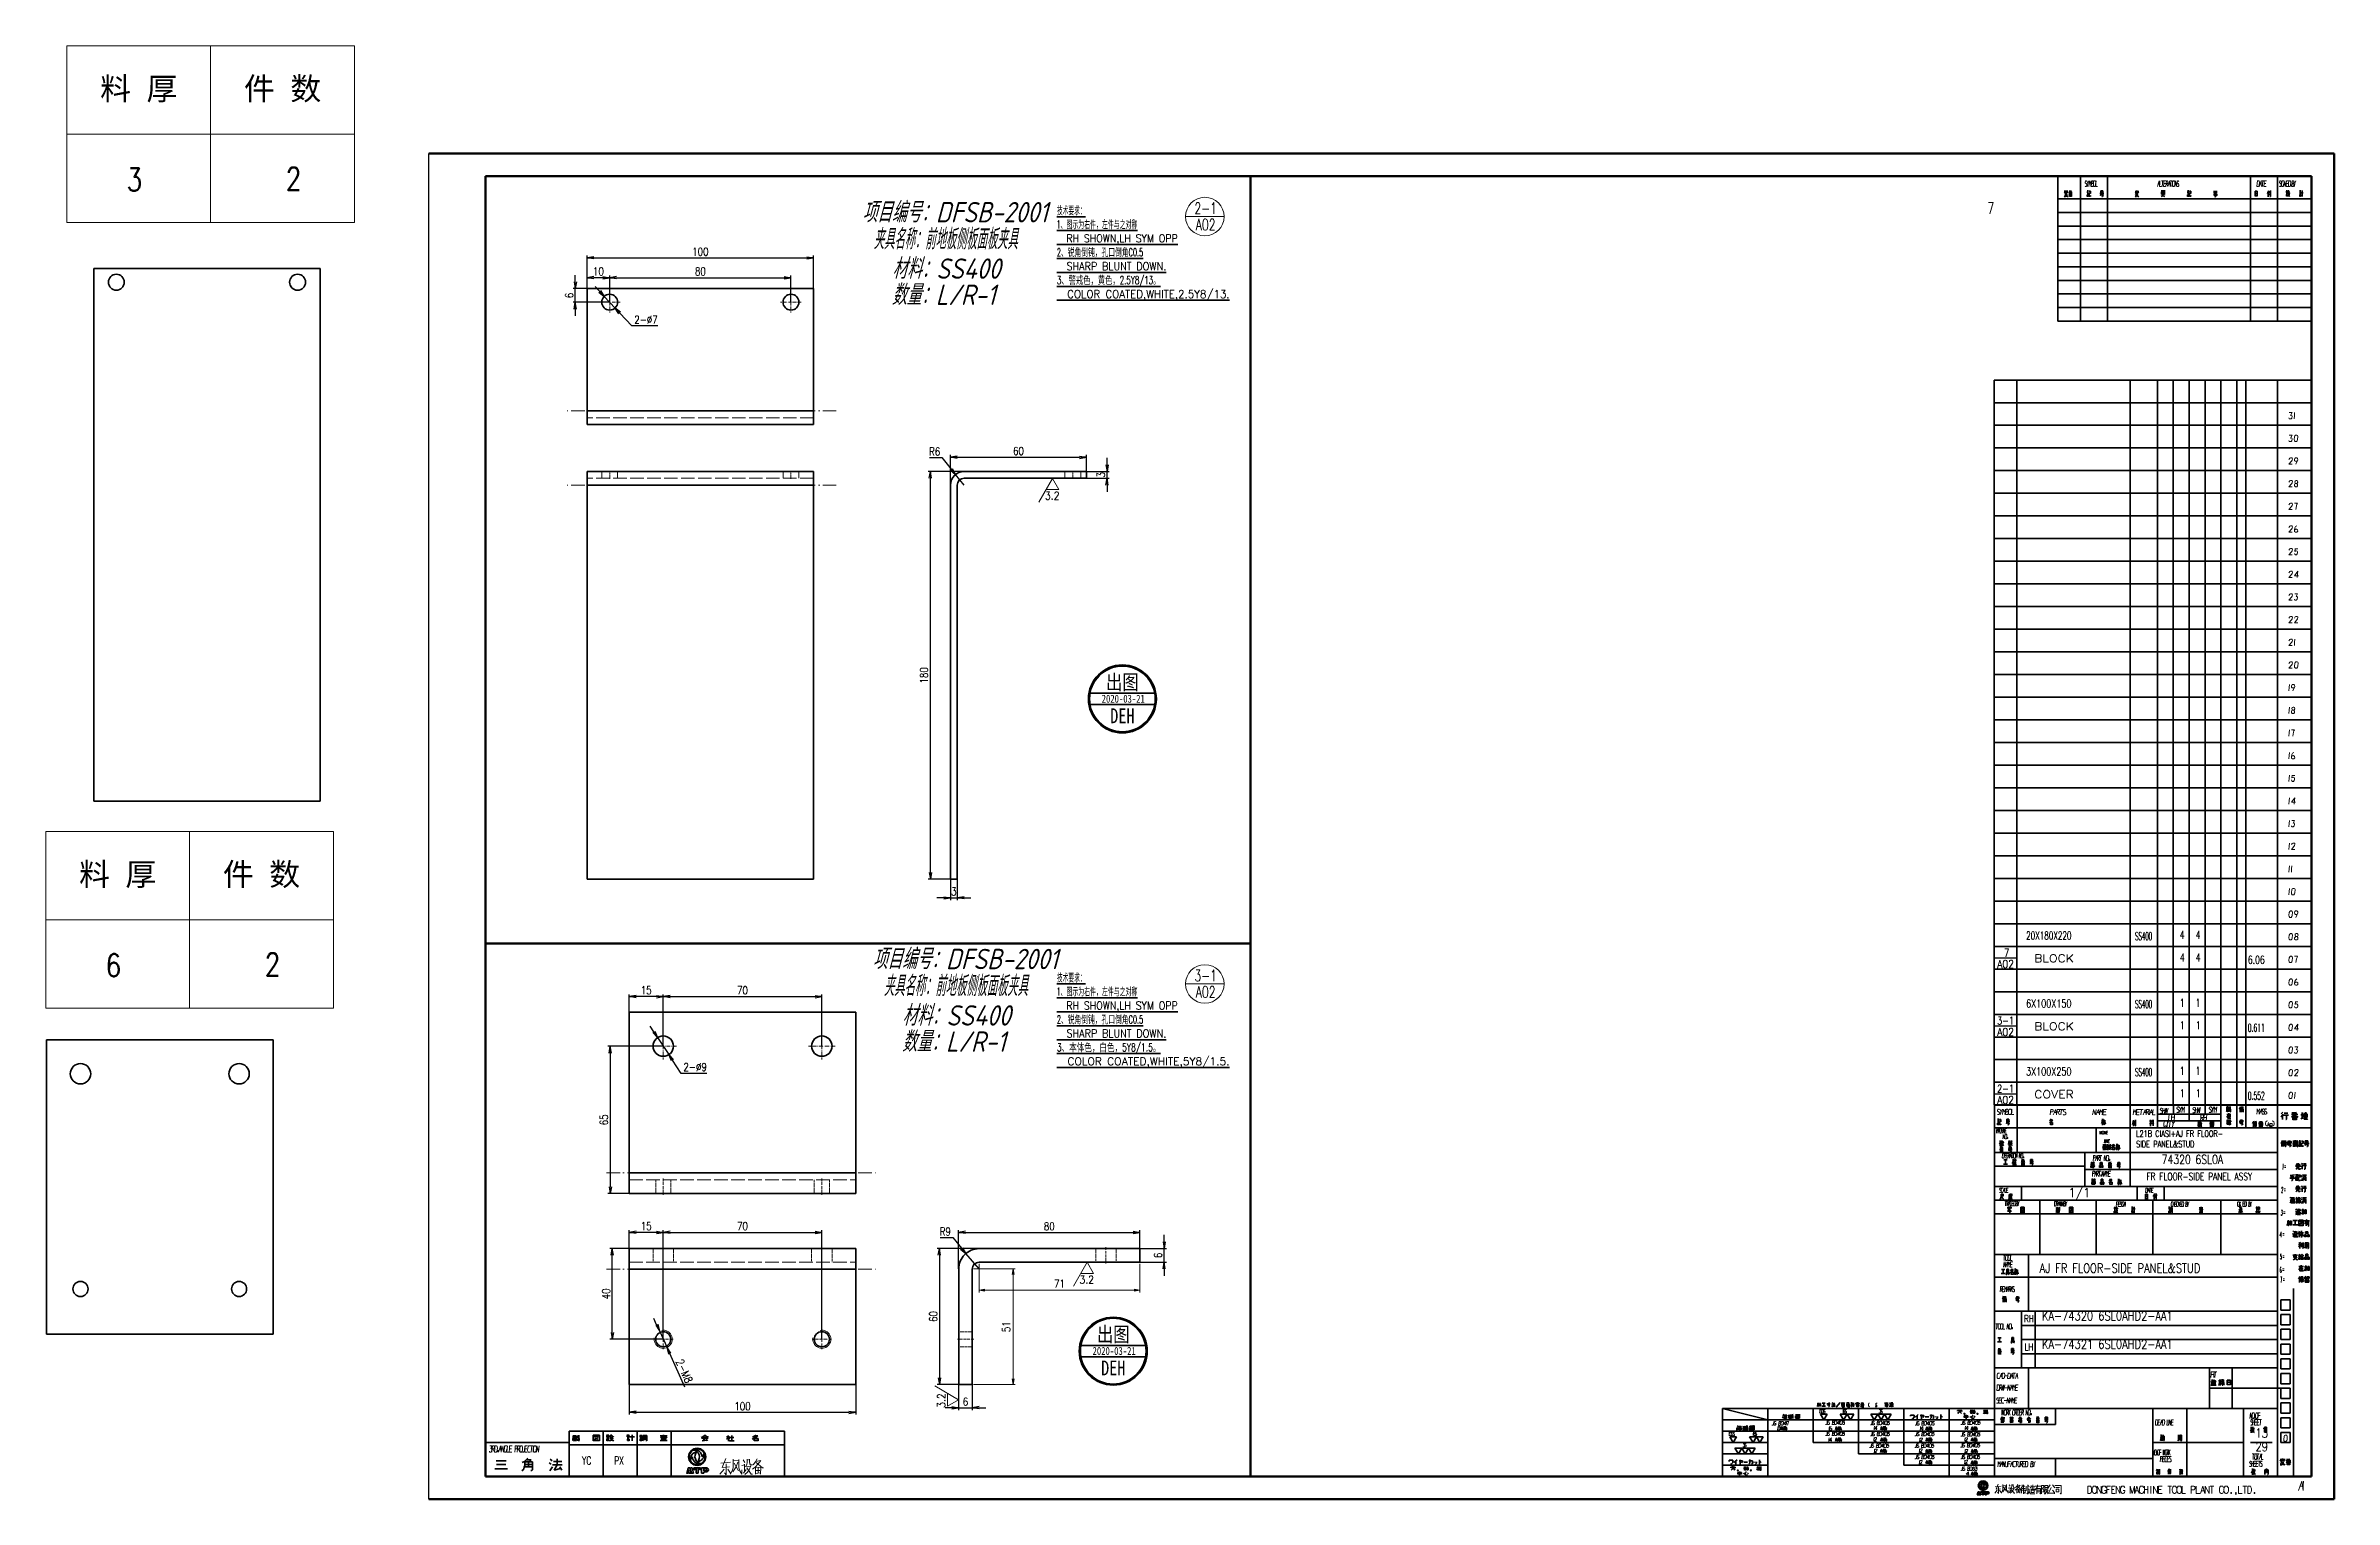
# Model space of a CAD drawing. Header units: millimetres. Extents: x 1333 to 104182, y -62926 to -5704.
# Drawn here: x 46903 to 47914, y -62916 to -62274 of the extents above; entities that cross this region are included whole.
import ezdxf
from ezdxf.enums import TextEntityAlignment as Align

# ---------------------------------------------------------------- set-up
doc = ezdxf.new("R2010")
doc.units = ezdxf.units.MM
doc.header["$LTSCALE"] = 0.5
doc.linetypes.add('DASHDOT', pattern=[18.5, 12, -3, 0.5, -3])
doc.linetypes.add('DASHED', pattern=[15, 12, -3])
for name, color, linetype in [('08', 1, 'Continuous'), ('11', 3, 'Continuous'), ('7标注层', 4, 'Continuous'), ('SHM_LABEL', 40, 'Continuous')]:
    doc.layers.add(name, color=color, linetype=linetype)
for name, color, linetype, lineweight in [('TEXT', 1, 'Continuous', 35), ('印章专用-出图', 1, 'Continuous', 80), ('材质&数量层', 1, 'Continuous', 9), ('标注线', 3, 'Continuous', 18)]:
    doc.layers.add(name, color=color, linetype=linetype, lineweight=lineweight)
doc.styles.add('DIM', font='romans.shx', dxfattribs={"width": 0.8, "bigfont": 'bigfont.shx'})
doc.styles.add('GB', font='gbeitc.shx', dxfattribs={"bigfont": 'gbcbig.shx'})
doc.styles.add('KAI', font='simplex.shx', dxfattribs={"width": 0.8, "bigfont": 'extfont.shx'})
doc.styles.get("Standard").update_dxf_attribs({"font": 'simplex.shx'})
doc.styles.add('国标', font='simfang.ttf', dxfattribs={"width": 0.8})
doc.dimstyles.new('DEH 1-1', dxfattribs={"dimtxt": 3.5, "dimasz": 2.5, "dimexe": 1, "dimexo": 0.625, "dimgap": 1.2, "dimtad": 1, "dimtoh": 1, "dimdsep": 46, "dimtxsty": 'DIM', "dimblk": 'OPEN', "dimcen": 0, "dimclrd": 8, "dimclre": 8, "dimclrt": 2, "dimazin": 2, "dimtfac": 0.5, "dimtmove": 0, "dimatfit": 3, "dimldrblk": 'OPEN', "dimfxl": 0, "dimtolj": 2, "dimlwd": 18, "dimlwe": 18, "dimarcsym": 0})
doc.dimstyles.new('KAI-1', dxfattribs={"dimtxt": 3.5, "dimasz": 3, "dimexe": 1, "dimexo": 0, "dimgap": 1, "dimtad": 1, "dimtoh": 1, "dimdsep": 46, "dimtxsty": 'KAI', "dimblk1": 'OPEN', "dimblk2": 'OPEN', "dimsah": 1, "dimcen": 0, "dimclrd": 7, "dimclre": 7, "dimclrt": 140, "dimaunit": 1, "dimazin": 2, "dimtfac": 0.7, "dimtix": 1, "dimtmove": 0, "dimatfit": 3, "dimldrblk": 'OPEN', "dimfxl": 0, "dimtvp": 1, "dimtolj": 2, "dimarcsym": 0})

msp = doc.modelspace()

# ---------------------------------------------------------------- texts
at = {"color": 3, "lineweight": 13}
for s, width, p, p2 in [('技术要求：', 0.918189, (47349.747, -62348.439), (47362.449, -62348.439)), ('1、图示为右件，左件与之对称', 0.878136, (47349.747, -62354.593), (47385.312, -62354.593)), ('  RH SHOWN,LH SYM OPP', 0.765743, (47349.747, -62360.746), (47403.094, -62360.746)), ('2、锐角倒钝，孔口倒角C0.5', 0.862751, (47349.747, -62366.899), (47387.852, -62366.899)), ('3、警戒色，黄色，2.5Y8/13。', 0.849396, (47349.747, -62379.206), (47395.473, -62379.206)), ('  SHARP BLUNT DOWN.', 0.776399, (47349.747, -62373.052), (47398.013, -62373.052)), ('  COLOR COATED,WHITE,2.5Y8/13.', 0.840548, (47349.747, -62385.359), (47425.957, -62385.359)), ('技术要求：', 0.918189, (47349.747, -62687.095), (47362.449, -62687.095)), ('1、图示为右件，左件与之对称', 0.878136, (47349.747, -62693.249), (47385.312, -62693.249)), ('2、锐角倒钝，孔口倒角C0.5', 0.862751, (47349.747, -62705.555), (47387.852, -62705.555)), ('  RH SHOWN,LH SYM OPP', 0.765743, (47349.747, -62699.402), (47403.094, -62699.402)), ('  SHARP BLUNT DOWN.', 0.776399, (47349.747, -62711.708), (47398.013, -62711.708)), ('3、本体色，白色，5Y8/1.5。', 0.905461, (47349.747, -62717.862), (47395.473, -62717.862)), ('  COLOR COATED,WHITE,5Y8/1.5.', 0.87263, (47349.747, -62724.015), (47425.957, -62724.015))]:
    msp.add_text(s, height=3.5, dxfattribs=dict(at, width=width)).set_placement(p, p2, align=Align.FIT)
at = {"color": 3, "lineweight": 13, "width": 0.880907}
for rotation, p, p2 in [(0.000008, (47344.465, -62474.364), (47350.925, -62474.364)), (0.000008, (47359.692, -62820.396), (47366.152, -62820.396)), (90, (47300.473, -62875.247), (47300.473, -62868.787))]:
    msp.add_text('3.2', height=3.5, rotation=rotation, dxfattribs=at).set_placement(p, p2, align=Align.FIT)
at = {"layer": 'SHM_LABEL'}
for s, width, p, p2 in [('20X180X220', 0.631579, (47777.535, -62668.502), (47797.535, -62668.502)), ('SS400', 0.478723, (47825.637, -62668.766), (47833.137, -62668.766)), ('A02', 0.803571, (47764.7, -62681.076), (47772.2, -62681.076)), ('7', 0.982354, (47767.741, -62676.076), (47770.033, -62676.076)), ('BLOCK', 1.105263, (47781.091, -62678.561), (47798.591, -62678.561)), ('6.06', 0.714286, (47875.362, -62679.19), (47882.862, -62679.19)), ('6X100X150', 0.722892, (47777.535, -62698.502), (47797.535, -62698.502)), ('SS400', 0.478723, (47825.637, -62698.766), (47833.137, -62698.766)), ('A02', 0.803571, (47764.7, -62711.076), (47772.2, -62711.076)), ('3-1', 0.882353, (47764.7, -62706.076), (47772.2, -62706.076)), ('BLOCK', 1.105263, (47781.091, -62708.561), (47798.591, -62708.561)), ('0.611', 0.633803, (47875.362, -62709.19), (47882.862, -62709.19)), ('3X100X250', 0.705882, (47777.535, -62728.502), (47797.535, -62728.502)), ('SS400', 0.478723, (47825.637, -62728.766), (47833.137, -62728.766)), ('A02', 0.803571, (47764.7, -62741.076), (47772.2, -62741.076)), ('2-1', 0.882353, (47764.7, -62736.076), (47772.2, -62736.076)), ('COVER', 1.09375, (47781.091, -62738.561), (47798.591, -62738.561)), ('0.552', 0.535714, (47875.362, -62739.19), (47882.862, -62739.19))]:
    msp.add_text(s, height=3.5, dxfattribs=dict(at, width=width)).set_placement(p, p2, align=Align.FIT)
at = {"layer": 'SHM_LABEL', "width": 0.7}
for s, p in [('4', (47846.414, -62666.442)), ('4', (47853.414, -62666.442)), ('4', (47846.469, -62676.387)), ('4', (47853.469, -62676.387)), ('1', (47846.414, -62696.442)), ('1', (47853.414, -62696.442)), ('1', (47846.469, -62706.387)), ('1', (47853.469, -62706.387)), ('1', (47846.414, -62726.442)), ('1', (47853.414, -62726.442)), ('1', (47846.469, -62736.387)), ('1', (47853.469, -62736.387))]:
    msp.add_text(s, height=3.5, dxfattribs=at).set_placement(p, align=Align.MIDDLE_CENTER)
at = {"layer": 'SHM_LABEL', "style": 'KAI'}
for s, height, width, p in [('SIDE PANEL&STUD', 2.8, 0.75, (47826.086, -62761.069)), ('L21B CIASI+AJ FR FLOOR-', 2.8, 0.75, (47826.086, -62756.464)), ('FR FLOOR-SIDE PANEL ASSY', 3.2, 0.75, (47830.616, -62775.665)), ('74320 6SL0A', 4, 0.75, (47837.366, -62768.779)), ('KA-74320 6SL0AHD2-AA1', 4, 0.8, (47784.514, -62837.811)), ('KA-74321 6SL0AHD2-AA1', 4, 0.8, (47784.514, -62850.311))]:
    msp.add_text(s, height=height, dxfattribs=dict(at, width=width)).set_placement(p, align=Align.BOTTOM_LEFT)
at = {"layer": 'SHM_LABEL', "style": 'KAI', "width": 0.9}
msp.add_text('1/1', height=4, dxfattribs=at).set_placement((47801.014, -62780.561), align=Align.MIDDLE)
at = {"layer": 'SHM_LABEL', "style": 'KAI', "width": 0.8}
msp.add_text('AJ FR FLOOR-SIDE PANEL&STUD', height=4, dxfattribs=at).set_placement((47783.514, -62815.561))
at = {"layer": 'SHM_LABEL', "style": 'KAI', "width": 0.75}
for s, p in [('RH', (47778.784, -62835.815)), ('LH', (47778.784, -62848.315))]:
    msp.add_text(s, height=3.125, dxfattribs=at).set_placement(p, align=Align.MIDDLE_CENTER)
at = {"layer": 'SHM_LABEL', "style": 'KAI', "width": 0.8}
for s, p in [('29', (47881.514, -62895.561)), ('13', (47881.514, -62889.561))]:
    msp.add_text(s, height=4, dxfattribs=at).set_placement(p, align=Align.BOTTOM_CENTER)
at = {"layer": 'SHM_LABEL', "width": 0.7}
for s, p in [('YC', (47144.267, -62898.465)), ('PX', (47158.688, -62898.465))]:
    msp.add_text(s, height=3.5, dxfattribs=at).set_placement(p, align=Align.MIDDLE_RIGHT)
at = {"layer": 'TEXT', "linetype": 'Continuous', "lineweight": 9, "width": 0.7}
for s, p in [('2-1', (47415.417, -62348.247)), ('7', (47761.963, -62348.247)), ('A02', (47415.417, -62355.454)), ('3-1', (47415.417, -62686.953)), ('A02', (47415.417, -62694.16))]:
    msp.add_text(s, height=5, dxfattribs=at).set_placement(p, align=Align.CENTER)
at = {"layer": '材质&数量层', "style": 'GB'}
for s, p in [('项目编号：DFSB-2001', (47304.834, -62346.951)), ('材料：SS400', (47300.936, -62371.891)), ('数量：L/R-1', (47299.751, -62383.446)), ('项目编号：DFSB-2001', (47309.323, -62676.592)), ('材料：SS400', (47305.425, -62701.532)), ('数量：L/R-1', (47304.241, -62713.087))]:
    msp.add_text(s, height=9, dxfattribs=at).set_placement(p, align=Align.MIDDLE)
at = {"layer": '材质&数量层', "style": 'GB', "width": 0.7}
for p in [(47300.601, -62358.863), (47305.091, -62688.504)]:
    msp.add_text('夹具名称：前地板侧板面板夹具', height=9, dxfattribs=at).set_placement(p, align=Align.MIDDLE)

# ---------------------------------------------------------------- blocks, each defined once
blk = doc.blocks.new('_Open')
at = {"color": 0, "linetype": 'ByBlock', "lineweight": -2}
for p, q in [((-1, 0.17), (0, 0)), ((-1, -0.17), (0, 0)), ((0, 0), (-1, 0))]:
    blk.add_line(p, q, dxfattribs=at)
blk = doc.blocks.new('*D12')
at = {"layer": '7标注层', "color": 7, "lineweight": -2, "transparency": 16777216}
for p, q in [((47371.9, -62458.9), (47371.9, -62455.9)), ((47362.8, -62461.9), (47372.9, -62461.9)), ((47362.8, -62464.9), (47372.9, -62464.9)), ((47371.9, -62464.9), (47371.9, -62461.9)), ((47371.9, -62467.9), (47371.9, -62470.9))]:
    blk.add_line(p, q, dxfattribs=at)
at = {"layer": 'Defpoints', "color": 0, "transparency": 16777216}
for p in [(47362.8, -62461.9), (47362.8, -62464.9), (47371.9, -62461.9)]:
    blk.add_point(p, dxfattribs=at)
at = {"layer": '7标注层', "color": 7, "lineweight": -2, "transparency": 16777216, "xscale": 3, "yscale": 3, "zscale": 3}
for p, rotation in [((47371.9, -62461.9), 270), ((47371.9, -62464.9), 90)]:
    blk.add_blockref('_Open', p, dxfattribs=dict(at, rotation=rotation))
at = {"layer": '7标注层', "color": 140, "transparency": 16777216, "insert": (47369.2, -62463.4), "char_height": 3.5, "attachment_point": 5, "rotation": 90, "style": 'KAI'}
blk.add_mtext('\\A2;3', dxfattribs=at)
blk = doc.blocks.new('*D13')
at = {"layer": '7标注层', "color": 7, "lineweight": -2, "transparency": 16777216}
for p, q in [((47299.8, -62650.1), (47296.8, -62650.1)), ((47302.8, -62641.9), (47302.8, -62651.1)), ((47302.8, -62650.1), (47305.8, -62650.1)), ((47305.8, -62641.9), (47305.8, -62651.1)), ((47308.8, -62650.1), (47311.8, -62650.1))]:
    blk.add_line(p, q, dxfattribs=at)
at = {"layer": 'Defpoints', "color": 0, "transparency": 16777216}
for p in [(47302.8, -62641.9), (47305.8, -62641.9), (47305.8, -62650.1)]:
    blk.add_point(p, dxfattribs=at)
at = {"layer": '7标注层', "color": 7, "lineweight": -2, "transparency": 16777216, "xscale": 3, "yscale": 3, "zscale": 3}
blk.add_blockref('_Open', (47302.8, -62650.1), dxfattribs=at)
at = {"layer": '7标注层', "color": 7, "lineweight": -2, "transparency": 16777216, "xscale": 3, "yscale": 3, "zscale": 3, "rotation": 180}
blk.add_blockref('_Open', (47305.8, -62650.1), dxfattribs=at)
at = {"layer": '7标注层', "color": 140, "transparency": 16777216, "insert": (47304.3, -62647.3), "char_height": 3.5, "attachment_point": 5, "style": 'KAI'}
blk.add_mtext('\\A2;3', dxfattribs=at)
blk = doc.blocks.new('*D14')
at = {"layer": '7标注层', "color": 7, "lineweight": -2, "transparency": 16777216}
for p, q in [((47308.8, -62461.9), (47292.9, -62461.9)), ((47293.9, -62638.9), (47293.9, -62464.9)), ((47302.8, -62641.9), (47292.9, -62641.9))]:
    blk.add_line(p, q, dxfattribs=at)
at = {"layer": 'Defpoints', "color": 0, "transparency": 16777216}
for p in [(47293.9, -62461.9), (47308.8, -62461.9), (47302.8, -62641.9)]:
    blk.add_point(p, dxfattribs=at)
at = {"layer": '7标注层', "color": 7, "lineweight": -2, "transparency": 16777216, "xscale": 3, "yscale": 3, "zscale": 3}
for p, rotation in [((47293.9, -62461.9), 90), ((47293.9, -62641.9), 270)]:
    blk.add_blockref('_Open', p, dxfattribs=dict(at, rotation=rotation))
at = {"layer": '7标注层', "color": 140, "transparency": 16777216, "insert": (47291.1, -62551.9), "char_height": 3.5, "attachment_point": 5, "rotation": 90, "style": 'KAI'}
blk.add_mtext('\\A2;180', dxfattribs=at)
blk = doc.blocks.new('*D15')
at = {"layer": '7标注层', "color": 7, "lineweight": -2, "transparency": 16777216}
for p, q in [((47302.8, -62467.9), (47302.8, -62454.6)), ((47305.8, -62455.6), (47359.8, -62455.6)), ((47362.8, -62461.9), (47362.8, -62454.6))]:
    blk.add_line(p, q, dxfattribs=at)
at = {"layer": 'Defpoints', "color": 0, "transparency": 16777216}
for p in [(47362.8, -62455.6), (47302.8, -62467.9), (47362.8, -62461.9)]:
    blk.add_point(p, dxfattribs=at)
at = {"layer": '7标注层', "color": 7, "lineweight": -2, "transparency": 16777216, "xscale": 3, "yscale": 3, "zscale": 3, "rotation": 180}
blk.add_blockref('_Open', (47302.8, -62455.6), dxfattribs=at)
at = {"layer": '7标注层', "color": 7, "lineweight": -2, "transparency": 16777216, "xscale": 3, "yscale": 3, "zscale": 3}
blk.add_blockref('_Open', (47362.8, -62455.6), dxfattribs=at)
at = {"layer": '7标注层', "color": 140, "transparency": 16777216, "insert": (47332.8, -62452.9), "char_height": 3.5, "attachment_point": 5, "style": 'KAI'}
blk.add_mtext('\\A2;60', dxfattribs=at)
blk = doc.blocks.new('*D16')
at = {"layer": '7标注层', "color": 7, "lineweight": -2, "transparency": 16777216}
for p, q in [((47293.5, -62455.8), (47299, -62455.8)), ((47299, -62455.8), (47303.1, -62460.9)), ((47308.8, -62467.9), (47305, -62463.2))]:
    blk.add_line(p, q, dxfattribs=at)
at = {"layer": 'Defpoints', "color": 0, "transparency": 16777216}
for p in [(47305, -62463.2), (47308.8, -62467.9)]:
    blk.add_point(p, dxfattribs=at)
at = {"layer": '7标注层', "color": 7, "lineweight": -2, "transparency": 16777216, "xscale": 3, "yscale": 3, "zscale": 3, "rotation": 308.8976524112829}
blk.add_blockref('_Open', (47305, -62463.2), dxfattribs=at)
at = {"layer": '7标注层', "color": 140, "transparency": 16777216, "insert": (47295.8, -62453.1), "char_height": 3.5, "attachment_point": 5, "style": 'KAI'}
blk.add_mtext('\\A2;R6', dxfattribs=at)
blk = doc.blocks.new('*D17')
at = {"layer": '7标注层', "color": 7, "lineweight": -2, "transparency": 16777216}
for p, q in [((47142.4, -62381.2), (47142.4, -62366.6)), ((47145.4, -62367.6), (47239.4, -62367.6)), ((47242.4, -62381.2), (47242.4, -62366.6))]:
    blk.add_line(p, q, dxfattribs=at)
at = {"layer": 'Defpoints', "color": 0, "transparency": 16777216}
for p in [(47242.4, -62367.6), (47142.4, -62381.2), (47242.4, -62381.2)]:
    blk.add_point(p, dxfattribs=at)
at = {"layer": '7标注层', "color": 7, "lineweight": -2, "transparency": 16777216, "xscale": 3, "yscale": 3, "zscale": 3, "rotation": 180}
blk.add_blockref('_Open', (47142.4, -62367.6), dxfattribs=at)
at = {"layer": '7标注层', "color": 7, "lineweight": -2, "transparency": 16777216, "xscale": 3, "yscale": 3, "zscale": 3}
blk.add_blockref('_Open', (47242.4, -62367.6), dxfattribs=at)
at = {"layer": '7标注层', "color": 140, "transparency": 16777216, "insert": (47192.4, -62364.9), "char_height": 3.5, "attachment_point": 5, "style": 'KAI'}
blk.add_mtext('\\A2;100', dxfattribs=at)
blk = doc.blocks.new('*D18')
at = {"layer": '7标注层', "color": 7, "lineweight": -2, "transparency": 16777216}
for p, q in [((47142.4, -62381.2), (47142.4, -62375.4)), ((47149.4, -62376.4), (47145.4, -62376.4)), ((47152.4, -62387.2), (47152.4, -62375.4))]:
    blk.add_line(p, q, dxfattribs=at)
at = {"layer": 'Defpoints', "color": 0, "transparency": 16777216}
for p in [(47142.4, -62376.4), (47142.4, -62381.2), (47152.4, -62387.2)]:
    blk.add_point(p, dxfattribs=at)
at = {"layer": '7标注层', "color": 7, "lineweight": -2, "transparency": 16777216, "xscale": 3, "yscale": 3, "zscale": 3, "rotation": 180}
blk.add_blockref('_Open', (47142.4, -62376.4), dxfattribs=at)
at = {"layer": '7标注层', "color": 7, "lineweight": -2, "transparency": 16777216, "xscale": 3, "yscale": 3, "zscale": 3}
blk.add_blockref('_Open', (47152.4, -62376.4), dxfattribs=at)
at = {"layer": '7标注层', "color": 140, "transparency": 16777216, "insert": (47147.4, -62373.6), "char_height": 3.5, "attachment_point": 5, "style": 'KAI'}
blk.add_mtext('\\A2;10', dxfattribs=at)
blk = doc.blocks.new('*D19')
at = {"layer": '7标注层', "color": 7, "lineweight": -2, "transparency": 16777216}
for p, q in [((47137.2, -62378.2), (47137.2, -62375.2)), ((47142.4, -62381.2), (47136.2, -62381.2)), ((47152.4, -62387.2), (47136.2, -62387.2)), ((47137.2, -62387.2), (47137.2, -62381.2)), ((47137.2, -62390.2), (47137.2, -62393.2))]:
    blk.add_line(p, q, dxfattribs=at)
at = {"layer": 'Defpoints', "color": 0, "transparency": 16777216}
for p in [(47137.2, -62381.2), (47142.4, -62381.2), (47152.4, -62387.2)]:
    blk.add_point(p, dxfattribs=at)
at = {"layer": '7标注层', "color": 7, "lineweight": -2, "transparency": 16777216, "xscale": 3, "yscale": 3, "zscale": 3}
for p, rotation in [((47137.2, -62381.2), 270), ((47137.2, -62387.2), 90)]:
    blk.add_blockref('_Open', p, dxfattribs=dict(at, rotation=rotation))
at = {"layer": '7标注层', "color": 140, "transparency": 16777216, "insert": (47134.5, -62384.2), "char_height": 3.5, "attachment_point": 5, "rotation": 90, "style": 'KAI'}
blk.add_mtext('\\A2;6', dxfattribs=at)
blk = doc.blocks.new('*D20')
at = {"layer": '7标注层', "color": 7, "lineweight": -2, "transparency": 16777216}
for p, q in [((47152.4, -62387.2), (47152.4, -62375.4)), ((47155.4, -62376.4), (47229.4, -62376.4)), ((47232.4, -62387.2), (47232.4, -62375.4))]:
    blk.add_line(p, q, dxfattribs=at)
at = {"layer": 'Defpoints', "color": 0, "transparency": 16777216}
for p in [(47232.4, -62376.4), (47152.4, -62387.2), (47232.4, -62387.2)]:
    blk.add_point(p, dxfattribs=at)
at = {"layer": '7标注层', "color": 7, "lineweight": -2, "transparency": 16777216, "xscale": 3, "yscale": 3, "zscale": 3, "rotation": 180}
blk.add_blockref('_Open', (47152.4, -62376.4), dxfattribs=at)
at = {"layer": '7标注层', "color": 7, "lineweight": -2, "transparency": 16777216, "xscale": 3, "yscale": 3, "zscale": 3}
blk.add_blockref('_Open', (47232.4, -62376.4), dxfattribs=at)
at = {"layer": '7标注层', "color": 140, "transparency": 16777216, "insert": (47192.4, -62373.6), "char_height": 3.5, "attachment_point": 5, "style": 'KAI'}
blk.add_mtext('\\A2;80', dxfattribs=at)
blk = doc.blocks.new('*D21')
at = {"layer": '7标注层', "color": 7, "lineweight": -2, "transparency": 16777216}
for p, q in [((47148, -62382.4), (47145.9, -62380.2)), ((47150, -62384.6), (47154.8, -62389.8)), ((47162.1, -62397.6), (47156.8, -62392)), ((47173.6, -62397.6), (47162.1, -62397.6))]:
    blk.add_line(p, q, dxfattribs=at)
at = {"layer": 'Defpoints', "color": 0, "transparency": 16777216}
for p in [(47150, -62384.6), (47154.8, -62389.8)]:
    blk.add_point(p, dxfattribs=at)
at = {"layer": '7标注层', "color": 7, "lineweight": -2, "transparency": 16777216, "xscale": 3, "yscale": 3, "zscale": 3}
for p, rotation in [((47150, -62384.6), 312.8819217908057), ((47154.8, -62389.8), 132.8819217908058)]:
    blk.add_blockref('_Open', p, dxfattribs=dict(at, rotation=rotation))
at = {"layer": '7标注层', "color": 140, "transparency": 16777216, "insert": (47168.4, -62394.9), "char_height": 3.5, "attachment_point": 5, "style": 'KAI'}
blk.add_mtext('\\A2;2-%%c7', dxfattribs=at)
blk = doc.blocks.new('ccd2')
at = {"color": 3, "lineweight": 13, "ltscale": 0.303109}
blk.add_line((53697.9, -20368.8), (53691.8, -20379.3), dxfattribs=at)
at = {"color": 3, "lineweight": 13, "ltscale": 0.141451}
for p, q in [((53697.9, -20368.8), (53700.7, -20373.7)), ((53700.7, -20373.7), (53695.1, -20373.7))]:
    blk.add_line(p, q, dxfattribs=at)
blk = doc.blocks.new('A$C32A078D3')
at = {"color": 1, "lineweight": 35, "ltscale": 0.033501}
for p, q in [((-157.6, 2), (-157.2, 3.3)), ((-155.9, 2), (-156.2, 3.3))]:
    blk.add_line(p, q, dxfattribs=at)
at = {"color": 1, "lineweight": 35, "ltscale": 0.012999}
for p, q in [((-157.6, 2), (-157.1, 2)), ((-153.5, 2), (-154, 2))]:
    blk.add_line(p, q, dxfattribs=at)
at = {"color": 1, "lineweight": 35, "ltscale": 0.015572}
blk.add_line((-157.3, 2.6), (-157.1, 2), dxfattribs=at)
at = {"color": 1, "lineweight": 35, "ltscale": 0.010399}
blk.add_line((-157.2, 3.3), (-156.8, 3.3), dxfattribs=at)
at = {"color": 1, "lineweight": 35, "ltscale": 0.02333}
blk.add_line((-157.2, 2.9), (-157, 2), dxfattribs=at)
at = {"color": 1, "lineweight": 35, "ltscale": 0.011699}
blk.add_line((-156.5, 2), (-157, 2), dxfattribs=at)
at = {"color": 1, "lineweight": 35, "ltscale": 0.007084}
blk.add_line((-156.8, 3.3), (-156.7, 3), dxfattribs=at)
at = {"color": 1, "lineweight": 35, "ltscale": 0.007197}
blk.add_line((-156.6, 3.3), (-156.7, 3), dxfattribs=at)
at = {"color": 1, "lineweight": 35, "ltscale": 0.003944}
blk.add_line((-156.6, 2.9), (-156.7, 2.8), dxfattribs=at)
at = {"color": 1, "lineweight": 35, "ltscale": 0.019706}
blk.add_line((-156.7, 2.8), (-156.5, 2), dxfattribs=at)
at = {"color": 1, "lineweight": 35, "ltscale": 0.010326}
blk.add_line((-156.2, 3.3), (-156.6, 3.3), dxfattribs=at)
at = {"color": 1, "lineweight": 35, "ltscale": 0.023684}
blk.add_line((-156.4, 2), (-156.6, 2.9), dxfattribs=at)
at = {"color": 1, "lineweight": 35, "ltscale": 0.012134}
blk.add_line((-155.9, 2), (-156.4, 2), dxfattribs=at)
at = {"color": 1, "lineweight": 35, "ltscale": 0.041595}
blk.add_line((-155.9, 3.3), (-154.2, 3.3), dxfattribs=at)
at = {"color": 1, "lineweight": 35, "ltscale": 0.011698}
for p, q in [((-155.9, 3.3), (-155.9, 2.8)), ((-154.2, 3.3), (-154.2, 2.8))]:
    blk.add_line(p, q, dxfattribs=at)
at = {"color": 1, "lineweight": 35, "ltscale": 0.016609}
for p, q in [((-155.9, 2.8), (-155.3, 3.2)), ((-154.2, 2.8), (-154.8, 3.2))]:
    blk.add_line(p, q, dxfattribs=at)
at = {"color": 1, "lineweight": 35, "ltscale": 0.029246}
for p, q in [((-155.3, 2), (-155.3, 3.2)), ((-154.8, 2), (-154.8, 3.2))]:
    blk.add_line(p, q, dxfattribs=at)
at = {"color": 1, "lineweight": 35, "ltscale": 0.012997}
blk.add_line((-155.3, 2), (-154.8, 2), dxfattribs=at)
at = {"color": 1, "lineweight": 35, "ltscale": 0.029897}
blk.add_line((-154, 3.3), (-152.8, 3.3), dxfattribs=at)
at = {"color": 1, "lineweight": 35, "ltscale": 0.032496}
blk.add_line((-154, 2), (-154, 3.3), dxfattribs=at)
at = {"color": 1, "lineweight": 35, "ltscale": 0.011917}
for p, q in [((-153.5, 3.1), (-153, 3.1)), ((-153.5, 2.6), (-153, 2.6))]:
    blk.add_line(p, q, dxfattribs=at)
at = {"color": 1, "lineweight": 35, "ltscale": 0.012998}
blk.add_line((-153.5, 2.6), (-153.5, 3.1), dxfattribs=at)
at = {"color": 1, "lineweight": 35, "ltscale": 0.016898}
blk.add_line((-153.5, 2.4), (-152.8, 2.4), dxfattribs=at)
at = {"color": 1, "lineweight": 35, "ltscale": 0.009099}
blk.add_line((-153.5, 2), (-153.5, 2.4), dxfattribs=at)
at = {"color": 7, "lineweight": 13}
for points in [[(-148.7, 4), (-149.8, 2.7)], [(-149.6, 5.5), (-147, 5.8)], [(-148.3, 6.7), (-149.2, 4.4)], [(-149.2, 4.4), (-147.3, 4.6)], [(-148.2, 2.6), (-148.6, 3.1)], [(-148.2, 5.4), (-148.2, 2.6)], [(-147.7, 4), (-147, 3)], [(-146.4, 3.8), (-146.9, 2.7)], [(-146.3, 4.3), (-146.4, 3.8)], [(-146.2, 6.5), (-146.3, 4.3)], [(-146.3, 3.3), (-145.4, 4.6)], [(-146.2, 6.1), (-144.6, 6.2)], [(-146, 5.5), (-144.7, 3.6)], [(-145.4, 4.6), (-144.9, 5.8)], [(-144.6, 6.5), (-144.6, 4.3)], [(-144.6, 4.3), (-144.4, 3.6)], [(-144.4, 3.6), (-143.9, 2.7)], [(-143.1, 5.1), (-143.9, 4.9)], [(-143.9, 2.7), (-143.9, 3.8)], [(-143.4, 6.3), (-143, 5.7)], [(-142.6, 3.9), (-143.4, 3)], [(-143.1, 3.3), (-143.1, 5.2)], [(-143, 2.7), (-142.3, 3.2)], [(-142.5, 5.2), (-142.8, 4.6)], [(-142.3, 5.7), (-142.5, 5.2)], [(-142.5, 4.6), (-141.5, 4.7)], [(-142.4, 4.3), (-141.3, 2.7)], [(-142.3, 6.5), (-142.3, 5.7)], [(-142.3, 6.3), (-141.7, 6.4)], [(-142.3, 3.2), (-141.8, 3.8)], [(-141.3, 4.9), (-141.8, 3.8)], [(-141.7, 6.5), (-141.7, 6)], [(-141.7, 6), (-141.6, 5.4)], [(-141.6, 5.4), (-141.4, 5.1)], [(-141.4, 5.1), (-141, 5.1)], [(-141.3, 2.7), (-140.9, 2.7)], [(-138.6, 6.2), (-139.4, 5.3), (-140.2, 4.5), (-141, 4)], [(-140.1, 5.8), (-140.7, 5.1)], [(-139.6, 6.6), (-140.1, 5.8)], [(-140.1, 4.5), (-140.1, 2.7)], [(-140.1, 4.3), (-138.7, 4.5)], [(-138.7, 3.1), (-140.1, 2.9)], [(-140, 6), (-138.7, 6.2)], [(-139.9, 5.7), (-138.2, 4.3), (-137.9, 4.3)], [(-139.9, 3.6), (-138.9, 3.7)], [(-139.4, 4.3), (-139.4, 3.1)], [(-138.6, 4.5), (-138.7, 2.7)], [(-137.8, 6.3), (-137.8, 5.5), (-138.2, 5)], [(-138, 4.7), (-136.4, 4.7)], [(-138, 2.7), (-138, 4), (-136.4, 4), (-136.4, 2.7), (-136.6, 2.7), (-136.8, 2.9)], [(-136.6, 5.8), (-137.8, 5.8)], [(-137.2, 2.4), (-137.2, 6.3)], [(-136, 3.7), (-136, 5.8)], [(-135.2, 6.3), (-135.2, 2.4), (-135.4, 2.4), (-135.6, 2.7)], [(-135.2, 4.5), (-134.6, 4.5), (-134.6, 3.2)], [(-135.2, 2.4), (-134.6, 3.2), (-134, 2.4), (-132.2, 2.4)], [(-134.6, 5.5), (-135, 6)], [(-134.2, 5), (-133.8, 5.5), (-133.8, 6)], [(-132.2, 4.5), (-134, 4.5)], [(-133.8, 5.5), (-132.2, 5.5)], [(-133, 6.3), (-133, 4.5)], [(-131, 6.3), (-131, 5.5), (-132.2, 4)], [(-129.2, 5.8), (-132.2, 5.8)], [(-131.2, 2.4), (-131.2, 4.7), (-129.6, 4.7), (-129.6, 2.4), (-129.8, 2.4), (-130, 2.7)], [(-131.2, 4), (-129.6, 4)], [(-129.6, 3.2), (-131.2, 3.2)], [(-129.2, 2.4), (-129.2, 6), (-128.2, 6), (-128.2, 5.5), (-128.8, 4.7), (-128.2, 4), (-128.2, 3.2), (-128.8, 3.2)], [(-128, 2.4), (-127.6, 2.4), (-127.2, 2.9)], [(-127.8, 4.5), (-126.4, 4.5), (-126.4, 6), (-127.8, 6), (-127.8, 2.4)], [(-126.4, 5.2), (-127.8, 5.2)], [(-126.2, 2.4), (-127.2, 3.7), (-127.2, 4.5)], [(-126.8, 3.2), (-126.2, 4)], [(-126.2, 5), (-125.3, 6.3)], [(-124.9, 5.2), (-126, 2.9), (-126, 2.7), (-123.5, 2.7)], [(-123.3, 5), (-124.3, 6.3)], [(-123.5, 2.4), (-123.5, 2.9), (-124.3, 4)], [(-120.9, 2.7), (-120.7, 2.4), (-120.5, 2.4), (-120.5, 6), (-123.3, 6)], [(-122.9, 5.2), (-121.3, 5.2)], [(-107.8, 5.8), (-108.7, 5.8), (-108.7, 2.6)], [(-108.7, 2.6), (-107.8, 2.6)], [(-107.8, 5.8), (-107.5, 5.7), (-107.3, 5.4), (-107.2, 5.1), (-107.1, 4.6)], [(-107.8, 2.6), (-107.5, 2.7), (-107.3, 3), (-107.2, 3.3), (-107.1, 3.8)], [(-107.1, 3.8), (-107.1, 4.6)], [(-104.6, 5.8), (-104.6, 2.6)], [(-104.6, 5.8), (-102.9, 2.6)], [(-102.9, 5.8), (-102.9, 2.6)], [(-102.5, 5), (-102.6, 4.5)], [(-102.6, 3.9), (-102.6, 4.5)], [(-102.6, 3.9), (-102.5, 3.5)], [(-102.5, 5), (-102.4, 5.4)], [(-102.5, 3.5), (-102.4, 3)], [(-102.4, 5.4), (-102.1, 5.7)], [(-102.4, 3), (-102.1, 2.7)], [(-101.8, 5.8), (-102.1, 5.7)], [(-102.1, 2.7), (-101.8, 2.6)], [(-101.8, 5.8), (-101.4, 5.8)], [(-101.4, 2.6), (-101.8, 2.6)], [(-101.4, 5.8), (-101.1, 5.7), (-100.8, 5.4), (-100.7, 5)], [(-100.7, 3.5), (-100.7, 3.9), (-101.4, 3.9)], [(-101.4, 2.6), (-101.1, 2.7), (-100.8, 3), (-100.7, 3.5)], [(-100.3, 5.8), (-98.8, 5.8)], [(-100.3, 5.8), (-100.3, 2.6)], [(-99.3, 4.3), (-100.3, 4.3)], [(-98.2, 5.8), (-96.7, 5.8)], [(-98.2, 5.8), (-98.2, 2.6), (-96.7, 2.6)], [(-97.2, 4.3), (-98.2, 4.3)], [(-96.3, 5.8), (-96.3, 2.6)], [(-96.3, 5.8), (-94.6, 2.6)], [(-94.6, 5.8), (-94.6, 2.6)], [(-94.2, 5), (-94.3, 4.5)], [(-94.3, 3.9), (-94.3, 4.5)], [(-94.3, 3.9), (-94.2, 3.5)], [(-94.2, 5), (-94.1, 5.4)], [(-94.2, 3.5), (-94.1, 3)], [(-94.1, 5.4), (-93.8, 5.7)], [(-94.1, 3), (-93.8, 2.7)], [(-93.5, 5.8), (-93.8, 5.7)], [(-93.8, 2.7), (-93.5, 2.6)], [(-93.5, 5.8), (-93.1, 5.8)], [(-93.1, 2.6), (-93.5, 2.6)], [(-93.1, 5.8), (-92.8, 5.7), (-92.5, 5.4), (-92.4, 5)], [(-92.4, 3.5), (-92.4, 3.9), (-93.1, 3.9)], [(-93.1, 2.6), (-92.8, 2.7), (-92.5, 3), (-92.4, 3.5)], [(-88.2, 5.8), (-89.2, 2.6), (-90.1, 5.8), (-90.1, 2.6)], [(-88.2, 5.8), (-88.2, 2.6)], [(-88, 2.6), (-87.1, 5.8), (-86.1, 2.6)], [(-87.7, 3.7), (-86.5, 3.7)], [(-85.9, 5), (-86, 4.5)], [(-86, 3.9), (-86, 4.5)], [(-86, 3.9), (-85.9, 3.5)], [(-85.9, 5), (-85.8, 5.4)], [(-85.9, 3.5), (-85.8, 3)], [(-85.8, 5.4), (-85.5, 5.7)], [(-85.8, 3), (-85.5, 2.7)], [(-85.2, 5.8), (-85.5, 5.7)], [(-85.5, 2.7), (-85.2, 2.6)], [(-85.2, 5.8), (-84.8, 5.8)], [(-84.8, 2.6), (-85.2, 2.6)], [(-84.8, 5.8), (-84.5, 5.7), (-84.2, 5.4), (-84.1, 5)], [(-84.8, 2.6), (-84.5, 2.7), (-84.2, 3), (-84.1, 3.5)], [(-83.8, 5.8), (-83.8, 2.6)], [(-82.2, 4.3), (-83.8, 4.3)], [(-82.2, 5.8), (-82.2, 2.6)], [(-80.9, 2.6), (-80.9, 5.8)], [(-79.7, 5.8), (-79.7, 2.6)], [(-79.7, 5.8), (-78, 2.6)], [(-78, 5.8), (-78, 2.6)], [(-77.5, 5.8), (-75.9, 5.8)], [(-77.5, 5.8), (-77.5, 2.6), (-75.9, 2.6)], [(-76.4, 4.3), (-77.5, 4.3)], [(-73.5, 5.8), (-71.8, 5.8)], [(-72.6, 2.6), (-72.6, 5.8)], [(-67.1, 5.8), (-67.1, 2.6), (-65.6, 2.6)], [(-61.9, 5.8), (-63.1, 5.8)], [(-63.1, 5.8), (-63.1, 2.6)], [(-63.1, 4.2), (-61.8, 4.2)], [(-61.9, 5.8), (-61.7, 5.6), (-61.4, 5.3), (-61.4, 4.7), (-61.6, 4.4), (-61.8, 4.2)], [(-60.9, 5.8), (-60.9, 2.6), (-59.3, 2.6)], [(-59, 2.6), (-58, 5.8), (-57.1, 2.6)], [(-58.7, 3.7), (-57.4, 3.7)], [(-56.9, 5.8), (-56.9, 2.6)], [(-56.9, 5.8), (-55.2, 2.6)], [(-55.2, 5.8), (-55.2, 2.6)], [(-54.8, 5.8), (-53.1, 5.8)], [(-54, 2.6), (-54, 5.8)], [(-50.7, 5), (-50.5, 5.4)], [(-50.7, 5), (-50.7, 4.5)], [(-50.7, 3.9), (-50.7, 4.5)], [(-50.7, 3.9), (-50.7, 3.5)], [(-50.7, 3.5), (-50.5, 3)], [(-50.5, 5.4), (-50.2, 5.7)], [(-50.5, 3), (-50.2, 2.7)], [(-49.9, 5.8), (-50.2, 5.7)], [(-50.2, 2.7), (-49.9, 2.6)], [(-49.9, 5.8), (-49.5, 5.8)], [(-49.5, 2.6), (-49.9, 2.6)], [(-49.5, 5.8), (-49.2, 5.7), (-49, 5.4), (-48.8, 5)], [(-49.5, 2.6), (-49.2, 2.7), (-49, 3), (-48.8, 3.5)], [(-45.6, 3), (-45.7, 2.8)], [(-45.7, 2.8), (-45.7, 2.7)], [(-45.7, 2.7), (-45.6, 2.6)], [(-45.6, 3), (-45.5, 3)], [(-45.6, 2.6), (-45.5, 2.6)], [(-45.4, 2.8), (-45.5, 3)], [(-45.5, 2.6), (-45.4, 2.7)], [(-45.4, 2.8), (-45.4, 2.7)], [(-43.5, 3), (-43.6, 2.8)], [(-43.6, 2.8), (-43.6, 2.7)], [(-43.6, 2.7), (-43.5, 2.6)], [(-43.5, 3), (-43.4, 3)], [(-43.5, 2.6), (-43.4, 2.6)], [(-43.3, 2.4), (-43.4, 2.2), (-43.5, 2)], [(-43.3, 2.8), (-43.4, 3)], [(-43.4, 2.6), (-43.3, 2.7)], [(-43.3, 2.8), (-43.3, 2.4)], [(-42.2, 5.8), (-42.2, 2.6), (-40.7, 2.6)], [(-40.3, 5.8), (-38.6, 5.8)], [(-39.4, 2.6), (-39.4, 5.8)], [(-37.2, 5.8), (-38.2, 5.8), (-38.2, 2.6)], [(-38.2, 2.6), (-37.2, 2.6)], [(-37.2, 5.8), (-37, 5.7), (-36.8, 5.4), (-36.6, 5.1), (-36.5, 4.6)], [(-37.2, 2.6), (-37, 2.7), (-36.8, 3), (-36.6, 3.3), (-36.5, 3.8)], [(-36.5, 3.8), (-36.5, 4.6)], [(-35.2, 3), (-35.3, 2.8)], [(-35.3, 2.8), (-35.3, 2.7)], [(-35.3, 2.7), (-35.2, 2.6)], [(-35.2, 3), (-35.1, 3)], [(-35.2, 2.6), (-35.1, 2.6)], [(-35, 2.8), (-35.1, 3)], [(-35.1, 2.6), (-35, 2.7)], [(-35, 2.8), (-35, 2.7)]]:
    blk.add_lwpolyline(points, dxfattribs=at)
for points in [[(-133.8, 2.9), (-132.4, 2.9), (-132.4, 4), (-133.8, 4)], [(-122.7, 4.5), (-122.7, 3.2), (-121.5, 3.2), (-121.5, 4.5)], [(-106, 5.8), (-106.2, 5.7), (-106.5, 5.4), (-106.7, 5), (-106.8, 4.5), (-106.8, 3.9), (-106.7, 3.5), (-106.5, 3), (-106.2, 2.7), (-106, 2.6), (-105.5, 2.6), (-105.3, 2.7), (-105, 3), (-104.8, 3.5), (-104.8, 3.9), (-104.8, 4.5), (-104.8, 5), (-105, 5.4), (-105.3, 5.7), (-105.5, 5.8)], [(-70.7, 5.8), (-71, 5.7), (-71.2, 5.4), (-71.4, 5), (-71.5, 4.5), (-71.5, 3.9), (-71.4, 3.5), (-71.2, 3), (-71, 2.7), (-70.7, 2.6), (-70.3, 2.6), (-70, 2.7), (-69.7, 3), (-69.5, 3.5), (-69.5, 3.9), (-69.5, 4.5), (-69.5, 5), (-69.7, 5.4), (-70, 5.7), (-70.3, 5.8)], [(-68.6, 5.8), (-68.9, 5.7), (-69.2, 5.4), (-69.3, 5), (-69.4, 4.5), (-69.4, 3.9), (-69.3, 3.5), (-69.2, 3), (-68.9, 2.7), (-68.6, 2.6), (-68.2, 2.6), (-67.9, 2.7), (-67.6, 3), (-67.5, 3.5), (-67.4, 3.9), (-67.4, 4.5), (-67.5, 5), (-67.6, 5.4), (-67.9, 5.7), (-68.2, 5.8)], [(-47.9, 5.8), (-48.1, 5.7), (-48.4, 5.4), (-48.6, 5), (-48.7, 4.5), (-48.7, 3.9), (-48.6, 3.5), (-48.4, 3), (-48.1, 2.7), (-47.9, 2.6), (-47.5, 2.6), (-47.2, 2.7), (-46.9, 3), (-46.7, 3.5), (-46.7, 3.9), (-46.7, 4.5), (-46.7, 5), (-46.9, 5.4), (-47.2, 5.7), (-47.5, 5.8)]]:
    blk.add_lwpolyline(points, close=True, dxfattribs=at)
at = {"color": 1, "lineweight": 35}
for radius in [2.08, 1.91]:
    blk.add_circle((-155, 6), radius, dxfattribs=at)
for centre, radius, start, end in [((-154.9, 5.3), 1.85, 94.3618, 189.3685), ((-155, 4.7), 1.76, 131.0518, 165.2314), ((-154.5, 6), 1.69, 180, 285.8775), ((-155.6, 6), 1.71, 0, 103.7818), ((-156.2, 6), 1.66, 312.4542, 84.3408), ((-153.9, 6), 1.66, 132.4542, 264.3408), ((-155.2, 6.6), 1.87, 274.9268, 7.678), ((-155, 7.3), 1.76, 311.5828, 344.9375), ((-153, 2.8), 0.26, 270, 90), ((-152.8, 2.8), 0.468, 270, 90)]:
    blk.add_arc(centre, radius, start, end, dxfattribs=at)
blk = doc.blocks.new('D')
at = {"color": 7, "lineweight": 35, "ltscale": 0.25}
for p, q in [((54076.1, -14049), (54076.1, -14069)), ((54096.1, -14049), (54096.1, -14069)), ((54196.1, -14049), (54196.1, -14069)), ((54220.1, -14049), (54220.1, -14069)), ((54234.1, -14069), (54234.1, -14049)), ((54248.1, -14069), (54248.1, -14049)), ((54262.1, -14069), (54262.1, -14049)), ((54276.1, -14049), (54276.1, -14069)), ((54290.1, -14069), (54290.1, -14049)), ((54298.1, -14069), (54298.1, -14049)), ((54326.1, -14049), (54326.1, -14069))]:
    blk.add_line(p, q, dxfattribs=at)
at = {"color": 7, "lineweight": 35}
for p, q in [((54356.1, -14049), (54076.1, -14049)), ((54356.1, -14069), (54076.1, -14069))]:
    blk.add_line(p, q, dxfattribs=at)
blk = doc.blocks.new('arwear')
at = {"layer": '08', "color": 3, "xscale": 0.5, "yscale": 0.5, "zscale": 0.5}
for p in [(26347, -5282.5), (26347, -5292.5), (26347, -5302.5), (26347, -5312.5), (26347, -5322.5), (26347, -5332.5), (26347, -5342.5), (26347, -5352.5), (26347, -5362.5), (26347, -5372.5), (26347, -5382.5), (26347, -5392.5), (26347, -5402.5), (26347, -5412.5), (26347, -5422.5), (26347, -5432.5), (26347, -5442.5), (26347, -5452.5), (26347, -5462.5), (26347, -5472.5), (26347, -5482.5), (26347, -5492.5), (26347, -5502.5), (26347, -5512.5), (26347, -5522.5), (26347, -5532.5), (26347, -5542.5), (26347, -5552.5), (26347, -5562.5), (26347, -5572.5), (26347, -5582.5), (26347, -5592.5)]:
    blk.add_blockref('D', p, dxfattribs=at)
blk = doc.blocks.new('*D75')
at = {"layer": '7标注层', "color": 7, "lineweight": -2, "transparency": 16777216}
for p, q in [((47397.1, -62801.9), (47397.1, -62798.9)), ((47386.4, -62804.9), (47398.1, -62804.9)), ((47386.4, -62810.9), (47398.1, -62810.9)), ((47397.1, -62810.9), (47397.1, -62804.9)), ((47397.1, -62813.9), (47397.1, -62816.9))]:
    blk.add_line(p, q, dxfattribs=at)
at = {"layer": 'Defpoints', "color": 0, "transparency": 16777216}
for p in [(47386.4, -62804.9), (47386.4, -62810.9), (47397.1, -62804.9)]:
    blk.add_point(p, dxfattribs=at)
at = {"layer": '7标注层', "color": 7, "lineweight": -2, "transparency": 16777216, "xscale": 3, "yscale": 3, "zscale": 3}
for p, rotation in [((47397.1, -62804.9), 270), ((47397.1, -62810.9), 90)]:
    blk.add_blockref('_Open', p, dxfattribs=dict(at, rotation=rotation))
at = {"layer": '7标注层', "color": 140, "transparency": 16777216, "insert": (47394.4, -62807.9), "char_height": 3.5, "attachment_point": 5, "rotation": 90, "style": 'KAI'}
blk.add_mtext('\\A2;6', dxfattribs=at)
blk = doc.blocks.new('*D76')
at = {"layer": '7标注层', "color": 7, "lineweight": -2, "transparency": 16777216}
for p, q in [((47306.4, -62864.9), (47306.4, -62876.2)), ((47312.4, -62864.9), (47312.4, -62876.2)), ((47303.4, -62875.2), (47300.4, -62875.2)), ((47306.4, -62875.2), (47312.4, -62875.2)), ((47315.4, -62875.2), (47318.4, -62875.2))]:
    blk.add_line(p, q, dxfattribs=at)
at = {"layer": 'Defpoints', "color": 0, "transparency": 16777216}
for p in [(47306.4, -62864.9), (47312.4, -62864.9), (47312.4, -62875.2)]:
    blk.add_point(p, dxfattribs=at)
at = {"layer": '7标注层', "color": 7, "lineweight": -2, "transparency": 16777216, "xscale": 3, "yscale": 3, "zscale": 3}
blk.add_blockref('_Open', (47306.4, -62875.2), dxfattribs=at)
at = {"layer": '7标注层', "color": 7, "lineweight": -2, "transparency": 16777216, "xscale": 3, "yscale": 3, "zscale": 3, "rotation": 180}
blk.add_blockref('_Open', (47312.4, -62875.2), dxfattribs=at)
at = {"layer": '7标注层', "color": 140, "transparency": 16777216, "insert": (47309.4, -62872.5), "char_height": 3.5, "attachment_point": 5, "style": 'KAI'}
blk.add_mtext('\\A2;6', dxfattribs=at)
blk = doc.blocks.new('*D77')
at = {"layer": '7标注层', "color": 7, "lineweight": -2, "transparency": 16777216}
for p, q in [((47306.4, -62813.9), (47306.4, -62796.8)), ((47309.4, -62797.8), (47383.4, -62797.8)), ((47386.4, -62804.9), (47386.4, -62796.8))]:
    blk.add_line(p, q, dxfattribs=at)
at = {"layer": 'Defpoints', "color": 0, "transparency": 16777216}
for p in [(47386.4, -62797.8), (47386.4, -62804.9), (47306.4, -62813.9)]:
    blk.add_point(p, dxfattribs=at)
at = {"layer": '7标注层', "color": 7, "lineweight": -2, "transparency": 16777216, "xscale": 3, "yscale": 3, "zscale": 3, "rotation": 180}
blk.add_blockref('_Open', (47306.4, -62797.8), dxfattribs=at)
at = {"layer": '7标注层', "color": 7, "lineweight": -2, "transparency": 16777216, "xscale": 3, "yscale": 3, "zscale": 3}
blk.add_blockref('_Open', (47386.4, -62797.8), dxfattribs=at)
at = {"layer": '7标注层', "color": 140, "transparency": 16777216, "insert": (47346.4, -62795.1), "char_height": 3.5, "attachment_point": 5, "style": 'KAI'}
blk.add_mtext('\\A2;80', dxfattribs=at)
blk = doc.blocks.new('*D78')
at = {"layer": '7标注层', "color": 7, "lineweight": -2, "transparency": 16777216}
for p, q in [((47315.4, -62804.9), (47296.9, -62804.9)), ((47297.9, -62807.9), (47297.9, -62861.9)), ((47306.4, -62864.9), (47296.9, -62864.9))]:
    blk.add_line(p, q, dxfattribs=at)
at = {"layer": 'Defpoints', "color": 0, "transparency": 16777216}
for p in [(47315.4, -62804.9), (47297.9, -62864.9), (47306.4, -62864.9)]:
    blk.add_point(p, dxfattribs=at)
at = {"layer": '7标注层', "color": 7, "lineweight": -2, "transparency": 16777216, "xscale": 3, "yscale": 3, "zscale": 3}
for p, rotation in [((47297.9, -62804.9), 90), ((47297.9, -62864.9), 270)]:
    blk.add_blockref('_Open', p, dxfattribs=dict(at, rotation=rotation))
at = {"layer": '7标注层', "color": 140, "transparency": 16777216, "insert": (47295.2, -62834.9), "char_height": 3.5, "attachment_point": 5, "rotation": 90, "style": 'KAI'}
blk.add_mtext('\\A2;60', dxfattribs=at)
blk = doc.blocks.new('*D79')
at = {"layer": '7标注层', "color": 7, "lineweight": -2, "transparency": 16777216}
for p, q in [((47298.2, -62800.1), (47303.8, -62800.1)), ((47303.8, -62800.1), (47307.7, -62804.8)), ((47315.4, -62813.9), (47309.6, -62807.1))]:
    blk.add_line(p, q, dxfattribs=at)
at = {"layer": 'Defpoints', "color": 0, "transparency": 16777216}
for p in [(47309.6, -62807.1), (47315.4, -62813.9)]:
    blk.add_point(p, dxfattribs=at)
at = {"layer": '7标注层', "color": 7, "lineweight": -2, "transparency": 16777216, "xscale": 3, "yscale": 3, "zscale": 3, "rotation": 310.133347569596}
blk.add_blockref('_Open', (47309.6, -62807.1), dxfattribs=at)
at = {"layer": '7标注层', "color": 140, "transparency": 16777216, "insert": (47300.5, -62797.4), "char_height": 3.5, "attachment_point": 5, "style": 'KAI'}
blk.add_mtext('\\A2;R9', dxfattribs=at)
blk = doc.blocks.new('*D80')
at = {"layer": '7标注层', "color": 7, "lineweight": -2, "transparency": 16777216}
for p, q in [((47161, -62864.9), (47161, -62878.2)), ((47261, -62864.9), (47261, -62878.2)), ((47164, -62877.2), (47258, -62877.2))]:
    blk.add_line(p, q, dxfattribs=at)
at = {"layer": 'Defpoints', "color": 0, "transparency": 16777216}
for p in [(47161, -62864.9), (47261, -62864.9), (47261, -62877.2)]:
    blk.add_point(p, dxfattribs=at)
at = {"layer": '7标注层', "color": 7, "lineweight": -2, "transparency": 16777216, "xscale": 3, "yscale": 3, "zscale": 3, "rotation": 180}
blk.add_blockref('_Open', (47161, -62877.2), dxfattribs=at)
at = {"layer": '7标注层', "color": 7, "lineweight": -2, "transparency": 16777216, "xscale": 3, "yscale": 3, "zscale": 3}
blk.add_blockref('_Open', (47261, -62877.2), dxfattribs=at)
at = {"layer": '7标注层', "color": 140, "transparency": 16777216, "insert": (47211, -62874.5), "char_height": 3.5, "attachment_point": 5, "style": 'KAI'}
blk.add_mtext('\\A2;100', dxfattribs=at)
blk = doc.blocks.new('*D81')
at = {"layer": '7标注层', "color": 7, "lineweight": -2, "transparency": 16777216}
for p, q in [((47161, -62804.9), (47161, -62796.8)), ((47173, -62797.8), (47164, -62797.8)), ((47176, -62844.9), (47176, -62796.8))]:
    blk.add_line(p, q, dxfattribs=at)
at = {"layer": 'Defpoints', "color": 0, "transparency": 16777216}
for p in [(47161, -62797.8), (47161, -62804.9), (47176, -62844.9)]:
    blk.add_point(p, dxfattribs=at)
at = {"layer": '7标注层', "color": 7, "lineweight": -2, "transparency": 16777216, "xscale": 3, "yscale": 3, "zscale": 3, "rotation": 180}
blk.add_blockref('_Open', (47161, -62797.8), dxfattribs=at)
at = {"layer": '7标注层', "color": 7, "lineweight": -2, "transparency": 16777216, "xscale": 3, "yscale": 3, "zscale": 3}
blk.add_blockref('_Open', (47176, -62797.8), dxfattribs=at)
at = {"layer": '7标注层', "color": 140, "transparency": 16777216, "insert": (47168.5, -62795), "char_height": 3.5, "attachment_point": 5, "style": 'KAI'}
blk.add_mtext('\\A2;15', dxfattribs=at)
blk = doc.blocks.new('*D82')
at = {"layer": '7标注层', "color": 7, "lineweight": -2, "transparency": 16777216}
for p, q in [((47161, -62804.9), (47152.5, -62804.9)), ((47153.5, -62841.9), (47153.5, -62807.9)), ((47176, -62844.9), (47152.5, -62844.9))]:
    blk.add_line(p, q, dxfattribs=at)
at = {"layer": 'Defpoints', "color": 0, "transparency": 16777216}
for p in [(47153.5, -62804.9), (47161, -62804.9), (47176, -62844.9)]:
    blk.add_point(p, dxfattribs=at)
at = {"layer": '7标注层', "color": 7, "lineweight": -2, "transparency": 16777216, "xscale": 3, "yscale": 3, "zscale": 3}
for p, rotation in [((47153.5, -62804.9), 90), ((47153.5, -62844.9), 270)]:
    blk.add_blockref('_Open', p, dxfattribs=dict(at, rotation=rotation))
at = {"layer": '7标注层', "color": 140, "transparency": 16777216, "insert": (47150.8, -62824.9), "char_height": 3.5, "attachment_point": 5, "rotation": 90, "style": 'KAI'}
blk.add_mtext('\\A2;40', dxfattribs=at)
blk = doc.blocks.new('*D83')
at = {"layer": '7标注层', "color": 7, "lineweight": -2, "transparency": 16777216}
for p, q in [((47176, -62844.9), (47176, -62796.8)), ((47179, -62797.8), (47243, -62797.8)), ((47246, -62844.9), (47246, -62796.8))]:
    blk.add_line(p, q, dxfattribs=at)
at = {"layer": 'Defpoints', "color": 0, "transparency": 16777216}
for p in [(47246, -62797.8), (47176, -62844.9), (47246, -62844.9)]:
    blk.add_point(p, dxfattribs=at)
at = {"layer": '7标注层', "color": 7, "lineweight": -2, "transparency": 16777216, "xscale": 3, "yscale": 3, "zscale": 3, "rotation": 180}
blk.add_blockref('_Open', (47176, -62797.8), dxfattribs=at)
at = {"layer": '7标注层', "color": 7, "lineweight": -2, "transparency": 16777216, "xscale": 3, "yscale": 3, "zscale": 3}
blk.add_blockref('_Open', (47246, -62797.8), dxfattribs=at)
at = {"layer": '7标注层', "color": 140, "transparency": 16777216, "insert": (47211, -62795), "char_height": 3.5, "attachment_point": 5, "style": 'KAI'}
blk.add_mtext('\\A2;70', dxfattribs=at)
blk = doc.blocks.new('*D84')
at = {"layer": '7标注层', "color": 7, "lineweight": -2, "transparency": 16777216}
for p, q in [((47176, -62715.6), (47151.6, -62715.6)), ((47152.6, -62718.6), (47152.6, -62777.6)), ((47161, -62780.6), (47151.6, -62780.6))]:
    blk.add_line(p, q, dxfattribs=at)
at = {"layer": 'Defpoints', "color": 0, "transparency": 16777216}
for p in [(47176, -62715.6), (47152.6, -62780.6), (47161, -62780.6)]:
    blk.add_point(p, dxfattribs=at)
at = {"layer": '7标注层', "color": 7, "lineweight": -2, "transparency": 16777216, "xscale": 3, "yscale": 3, "zscale": 3}
for p, rotation in [((47152.6, -62715.6), 90), ((47152.6, -62780.6), 270)]:
    blk.add_blockref('_Open', p, dxfattribs=dict(at, rotation=rotation))
at = {"layer": '7标注层', "color": 140, "transparency": 16777216, "insert": (47149.8, -62748.1), "char_height": 3.5, "attachment_point": 5, "rotation": 90, "style": 'KAI'}
blk.add_mtext('\\A2;65', dxfattribs=at)
blk = doc.blocks.new('*D85')
at = {"layer": '7标注层', "color": 7, "lineweight": -2, "transparency": 16777216}
for p, q in [((47161, -62700.6), (47161, -62692.7)), ((47173, -62693.7), (47164, -62693.7)), ((47176, -62715.6), (47176, -62692.7))]:
    blk.add_line(p, q, dxfattribs=at)
at = {"layer": 'Defpoints', "color": 0, "transparency": 16777216}
for p in [(47161, -62693.7), (47161, -62700.6), (47176, -62715.6)]:
    blk.add_point(p, dxfattribs=at)
at = {"layer": '7标注层', "color": 7, "lineweight": -2, "transparency": 16777216, "xscale": 3, "yscale": 3, "zscale": 3, "rotation": 180}
blk.add_blockref('_Open', (47161, -62693.7), dxfattribs=at)
at = {"layer": '7标注层', "color": 7, "lineweight": -2, "transparency": 16777216, "xscale": 3, "yscale": 3, "zscale": 3}
blk.add_blockref('_Open', (47176, -62693.7), dxfattribs=at)
at = {"layer": '7标注层', "color": 140, "transparency": 16777216, "insert": (47168.5, -62690.9), "char_height": 3.5, "attachment_point": 5, "style": 'KAI'}
blk.add_mtext('\\A2;15', dxfattribs=at)
blk = doc.blocks.new('*D86')
at = {"layer": '7标注层', "color": 7, "lineweight": -2, "transparency": 16777216}
for p, q in [((47176, -62715.6), (47176, -62692.7)), ((47179, -62693.7), (47243, -62693.7)), ((47246, -62715.6), (47246, -62692.7))]:
    blk.add_line(p, q, dxfattribs=at)
at = {"layer": 'Defpoints', "color": 0, "transparency": 16777216}
for p in [(47246, -62693.7), (47176, -62715.6), (47246, -62715.6)]:
    blk.add_point(p, dxfattribs=at)
at = {"layer": '7标注层', "color": 7, "lineweight": -2, "transparency": 16777216, "xscale": 3, "yscale": 3, "zscale": 3, "rotation": 180}
blk.add_blockref('_Open', (47176, -62693.7), dxfattribs=at)
at = {"layer": '7标注层', "color": 7, "lineweight": -2, "transparency": 16777216, "xscale": 3, "yscale": 3, "zscale": 3}
blk.add_blockref('_Open', (47246, -62693.7), dxfattribs=at)
at = {"layer": '7标注层', "color": 140, "transparency": 16777216, "insert": (47211, -62690.9), "char_height": 3.5, "attachment_point": 5, "style": 'KAI'}
blk.add_mtext('\\A2;70', dxfattribs=at)
blk = doc.blocks.new('*D87')
at = {"layer": '7标注层', "color": 7, "lineweight": -2, "transparency": 16777216}
for p, q in [((47171.9, -62709.3), (47170.3, -62706.8)), ((47173.5, -62711.8), (47178.5, -62719.3)), ((47183.9, -62727.6), (47180.1, -62721.8)), ((47195.3, -62727.6), (47183.9, -62727.6))]:
    blk.add_line(p, q, dxfattribs=at)
at = {"layer": 'Defpoints', "color": 0, "transparency": 16777216}
for p in [(47173.5, -62711.8), (47178.5, -62719.3)]:
    blk.add_point(p, dxfattribs=at)
at = {"layer": '7标注层', "color": 7, "lineweight": -2, "transparency": 16777216, "xscale": 3, "yscale": 3, "zscale": 3}
for p, rotation in [((47173.5, -62711.8), 303.2945638275341), ((47178.5, -62719.3), 123.2945638275342)]:
    blk.add_blockref('_Open', p, dxfattribs=dict(at, rotation=rotation))
at = {"layer": '7标注层', "color": 140, "transparency": 16777216, "insert": (47190.1, -62724.8), "char_height": 3.5, "attachment_point": 5, "style": 'KAI'}
blk.add_mtext('\\A2;2-%%c9', dxfattribs=at)
blk = doc.blocks.new('*D88')
at = {"layer": '7标注层', "color": 7, "lineweight": -2, "transparency": 16777216}
for p, q in [((47173.1, -62838.6), (47171.9, -62835.8)), ((47174.4, -62841.3), (47177.7, -62848.6)), ((47185.5, -62866.1), (47178.9, -62851.3))]:
    blk.add_line(p, q, dxfattribs=at)
at = {"layer": 'Defpoints', "color": 0, "transparency": 16777216}
for p in [(47174.4, -62841.3), (47177.7, -62848.6)]:
    blk.add_point(p, dxfattribs=at)
at = {"layer": '7标注层', "color": 7, "lineweight": -2, "transparency": 16777216, "xscale": 3, "yscale": 3, "zscale": 3}
for p, rotation in [((47174.4, -62841.3), 294.2516134049496), ((47177.7, -62848.6), 114.2516134049496)]:
    blk.add_blockref('_Open', p, dxfattribs=dict(at, rotation=rotation))
at = {"layer": '7标注层', "color": 140, "transparency": 16777216, "insert": (47185.3, -62859), "char_height": 3.5, "attachment_point": 5, "rotation": 294.2516, "style": 'KAI'}
blk.add_mtext('\\A2;2-M8', dxfattribs=at)
blk = doc.blocks.new('cct1')
at = {"color": 3, "lineweight": 13, "ltscale": 0.141451}
for p, q in [((53697.9, -20353.3), (53695.1, -20348.4)), ((53695.1, -20348.4), (53700.7, -20348.4))]:
    blk.add_line(p, q, dxfattribs=at)
at = {"color": 3, "lineweight": 13, "ltscale": 0.303109}
blk.add_line((53697.9, -20353.3), (53704, -20342.8), dxfattribs=at)
blk = doc.blocks.new('出图章')
at = {"layer": '印章专用-出图'}
h = blk.add_hatch(color=256, dxfattribs=at)
h.paths.add_polyline_path([(-15, 0, 1), (15, 0, 1)])
h.paths.add_polyline_path([(14.5, 0, -1), (-14.5, 0, -1)], flags=16)
h.paths.add_polyline_path([(-7.3, -12.3), (7.4, -12.3), (7.4, -2.7), (-7.3, -2.7)], flags=8)
at = {"layer": '印章专用-出图', "lineweight": 35}
for p, q in [((-14.3, 2.5), (14.3, 2.5)), ((-14.3, -2.5), (14.3, -2.5))]:
    blk.add_line(p, q, dxfattribs=at)
for radius in [15, 14.5]:
    blk.add_circle((0, 0), radius, dxfattribs=at)
at = {"layer": '印章专用-出图', "color": 4, "style": '国标', "width": 0.8}
blk.add_text('DEH', height=6.56, dxfattribs=at).set_placement((0, -10.7), align=Align.CENTER)
at = {"layer": '印章专用-出图', "color": 3, "style": '国标', "width": 0.8}
blk.add_attdef('出图', text='', height=6.6, dxfattribs=at).set_placement((0, 7.4), align=Align.MIDDLE_CENTER)
at = {"layer": '印章专用-出图', "color": 2, "style": '国标', "width": 0.8}
blk.add_attdef('XXXX.XX.XX', text='', height=3.5, dxfattribs=at).set_placement((0.4, 0.1), align=Align.MIDDLE_CENTER)
blk = doc.blocks.new('YZ-CT')
at = {"layer": '印章专用-出图'}
blk.add_blockref('出图章', (0.6, 0), dxfattribs=at).add_auto_attribs({'出图': '出图', 'XXXX.XX.XX': '2020-03-21'})
blk = doc.blocks.new('*D157')
at = {"layer": 'Defpoints', "color": 0, "transparency": 16777216}
for p in [(47315.4, -62810.9), (47386.4, -62810.9), (47386.4, -62823.3)]:
    blk.add_point(p, dxfattribs=at)
at = {"layer": '标注线', "color": 8, "lineweight": 18, "transparency": 16777216}
for p, q in [((47315.4, -62811.6), (47315.4, -62824.3)), ((47386.4, -62811.6), (47386.4, -62824.3)), ((47317.9, -62823.3), (47383.9, -62823.3))]:
    blk.add_line(p, q, dxfattribs=at)
at = {"layer": '标注线', "color": 8, "lineweight": 18, "transparency": 16777216, "xscale": 2.5, "yscale": 2.5, "zscale": 2.5, "rotation": 180}
blk.add_blockref('_Open', (47315.4, -62823.3), dxfattribs=at)
at = {"layer": '标注线', "color": 8, "lineweight": 18, "transparency": 16777216, "xscale": 2.5, "yscale": 2.5, "zscale": 2.5}
blk.add_blockref('_Open', (47386.4, -62823.3), dxfattribs=at)
at = {"layer": '标注线', "color": 2, "transparency": 16777216, "insert": (47350.9, -62820.4), "char_height": 3.5, "attachment_point": 5, "style": 'DIM'}
blk.add_mtext('\\A2;71', dxfattribs=at)
blk = doc.blocks.new('*D158')
at = {"layer": 'Defpoints', "color": 0, "transparency": 16777216}
for p in [(47312.4, -62813.9), (47312.4, -62864.9), (47330.4, -62864.9)]:
    blk.add_point(p, dxfattribs=at)
at = {"layer": '标注线', "color": 8, "lineweight": 18, "transparency": 16777216}
for p, q in [((47313, -62813.9), (47331.4, -62813.9)), ((47330.4, -62816.4), (47330.4, -62862.4)), ((47313, -62864.9), (47331.4, -62864.9))]:
    blk.add_line(p, q, dxfattribs=at)
at = {"layer": '标注线', "color": 8, "lineweight": 18, "transparency": 16777216, "xscale": 2.5, "yscale": 2.5, "zscale": 2.5}
for p, rotation in [((47330.4, -62813.9), 90), ((47330.4, -62864.9), 270)]:
    blk.add_blockref('_Open', p, dxfattribs=dict(at, rotation=rotation))
at = {"layer": '标注线', "color": 2, "transparency": 16777216, "insert": (47327.4, -62839.4), "char_height": 3.5, "attachment_point": 5, "rotation": 90, "style": 'DIM'}
blk.add_mtext('\\A2;51', dxfattribs=at)
blk = doc.blocks.new('*T160')
at = {"color": 0, "linetype": 'ByBlock', "lineweight": -2, "transparency": 16777216}
for p, q in [((0, 0), (127, 0)), ((0, 0), (0, -78)), ((63.5, 0), (63.5, -78)), ((127, 0), (127, -78)), ((0, -39), (127, -39)), ((0, -78), (127, -78))]:
    blk.add_line(p, q, dxfattribs=at)
at = {"color": 0, "transparency": 16777216, "char_height": 10, "width": 60.5, "attachment_point": 5}
for s, insert in [('{\\fSimSun|b0|i0|c134|p2;料 厚}', (31.75, -19.5)), ('{\\fSimSun|b0|i0|c134|p2;件 数}', (95.25, -19.5))]:
    blk.add_mtext(s, dxfattribs=dict(at, insert=insert))
blk = doc.blocks.new('拆图参数')
blk.add_blockref('*T160', (-63.5, 78))
at = {"style": 'DIM', "width": 0.8}
blk.add_attdef('6', text='', height=10, dxfattribs=at).set_placement((-37.1, 18.9), align=Align.MIDDLE_LEFT)
blk.add_attdef('1', text='', height=10, dxfattribs=at).set_placement((36.6, 19.3), align=Align.MIDDLE_CENTER)

# ---------------------------------------------------------------- dimensions: what is measured, and where the dimension line sits
at = {"layer": '7标注层', "color": 3}
for base, p1, p2, picture, middle in [((47242.382, -62367.608), (47142.382, -62381.195), (47242.382, -62381.195), '*D17', (47192.382, -62364.858)), ((47142.382, -62376.381), (47152.382, -62387.195), (47142.382, -62381.195), '*D18', (47147.382, -62373.631)), ((47232.382, -62376.381), (47152.382, -62387.195), (47232.382, -62387.195), '*D20', (47192.382, -62373.631)), ((47362.778, -62455.6), (47302.778, -62467.914), (47362.778, -62461.914), '*D15', (47332.778, -62452.85)), ((47305.778, -62650.086), (47302.778, -62641.915), (47305.778, -62641.915), '*D13', (47304.278, -62647.336)), ((47161.019, -62693.679), (47176.019, -62715.557), (47161.019, -62700.557), '*D85', (47168.519, -62690.929)), ((47246.019, -62693.679), (47176.019, -62715.557), (47246.019, -62715.557), '*D86', (47211.019, -62690.929)), ((47161.019, -62797.785), (47176.019, -62844.946), (47161.019, -62804.946), '*D81', (47168.519, -62795.035)), ((47246.019, -62797.785), (47176.019, -62844.946), (47246.019, -62844.946), '*D83', (47211.019, -62795.035)), ((47386.423, -62797.825), (47306.423, -62813.946), (47386.423, -62804.946), '*D77', (47346.423, -62795.075)), ((47261.019, -62877.216), (47161.019, -62864.946), (47261.019, -62864.946), '*D80', (47211.019, -62874.466)), ((47312.423, -62875.215), (47306.423, -62864.946), (47312.423, -62864.946), '*D76', (47309.423, -62872.465))]:
    dim = msp.add_linear_dim(base=base, p1=p1, p2=p2, dimstyle='KAI-1', dxfattribs=at)
    dim.commit()
    dim.dimension.update_dxf_attribs({"geometry": picture, "text_midpoint": middle})
for base, p1, p2, picture, middle in [((47137.208, -62381.195), (47152.382, -62387.195), (47142.382, -62381.195), '*D19', (47134.458, -62384.195)), ((47371.902, -62461.914), (47362.778, -62464.914), (47362.778, -62461.914), '*D12', (47369.152, -62463.414)), ((47293.887, -62461.914), (47302.778, -62641.915), (47308.778, -62461.914), '*D14', (47291.137, -62551.914)), ((47152.577, -62780.557), (47176.019, -62715.557), (47161.019, -62780.557), '*D84', (47149.827, -62748.057)), ((47397.142, -62804.946), (47386.423, -62810.946), (47386.423, -62804.946), '*D75', (47394.392, -62807.946)), ((47153.515, -62804.946), (47176.019, -62844.946), (47161.019, -62804.946), '*D82', (47150.765, -62824.946)), ((47297.936, -62864.946), (47315.423, -62804.946), (47306.423, -62864.946), '*D78', (47295.186, -62834.946))]:
    dim = msp.add_linear_dim(base=base, p1=p1, p2=p2, angle=90, dimstyle='KAI-1', dxfattribs=at)
    dim.commit()
    dim.dimension.update_dxf_attribs({"geometry": picture, "text_midpoint": middle})
for p1, p2, picture, middle in [((47150, -62384.63), (47154.764, -62389.76), '*D21', (47168.357, -62397.649)), ((47173.549, -62711.795), (47178.49, -62719.318), '*D87', (47190.104, -62727.563))]:
    dim = msp.add_diameter_dim_2p(p1=p1, p2=p2, dimstyle='KAI-1', override={"dimpost": '2-%%c<>'}, dxfattribs=at)
    dim.commit()
    dim.dimension.update_dxf_attribs({"geometry": picture, "text_midpoint": middle, "dimtype": 163})
for center, mpoint, picture, middle in [((47308.778, -62467.914), (47305.01, -62463.245), '*D16', (47295.77, -62455.842)), ((47315.423, -62813.946), (47309.622, -62807.065), '*D79', (47300.49, -62800.107))]:
    dim = msp.add_radius_dim(center=center, mpoint=mpoint, dimstyle='KAI-1', dxfattribs=at)
    dim.commit()
    dim.dimension.update_dxf_attribs({"geometry": picture, "text_midpoint": middle, "dimtype": 164})
dim = msp.add_diameter_dim_2p(p1=(47174.376, -62841.299), p2=(47177.662, -62848.593), dimstyle='KAI-1', override={"dimpost": '2-M<>'}, dxfattribs=at)
dim.commit()
dim.dimension.update_dxf_attribs({"geometry": '*D88', "text_midpoint": (47185.345, -62858.951)})
at = {"layer": '标注线'}
dim = msp.add_linear_dim(base=(47386.423, -62823.336), p1=(47315.423, -62810.946), p2=(47386.423, -62810.946), dimstyle='DEH 1-1', dxfattribs=at)
dim.commit()
dim.dimension.update_dxf_attribs({"geometry": '*D157', "text_midpoint": (47350.923, -62820.386)})
dim = msp.add_linear_dim(base=(47330.378, -62864.946), p1=(47312.423, -62813.946), p2=(47312.423, -62864.946), angle=90, dimstyle='DEH 1-1', dxfattribs=at)
dim.commit()
dim.dimension.update_dxf_attribs({"geometry": '*D158', "text_midpoint": (47327.428, -62839.446)})

# ---------------------------------------------------------------- linework, layer by layer
at = {"color": 7, "lineweight": 70}
for p, q in [((47072.514, -62321.561), (47913.514, -62321.561)), ((47913.514, -62321.561), (47913.514, -62915.561)), ((47097.514, -62905.561), (47097.514, -62331.561)), ((47097.514, -62331.561), (47903.514, -62331.561)), ((47435.206, -62331.561), (47435.206, -62905.561)), ((47903.514, -62331.561), (47903.514, -62905.561)), ((47097.514, -62670.266), (47435.206, -62670.266)), ((47903.514, -62905.561), (47097.514, -62905.561)), ((47913.514, -62915.561), (47072.514, -62915.561))]:
    msp.add_line(p, q, dxfattribs=at)
at = {"color": 7, "lineweight": 35}
for p, q in [((47791.514, -62331.561), (47791.514, -62395.561)), ((47801.514, -62331.561), (47801.514, -62395.561)), ((47813.514, -62331.561), (47813.514, -62395.561)), ((47876.514, -62331.561), (47876.514, -62395.561)), ((47888.514, -62332.416), (47888.514, -62395.561)), ((47791.514, -62341.561), (47903.514, -62341.561)), ((47791.514, -62347.561), (47903.514, -62347.561)), ((47903.514, -62353.561), (47791.514, -62353.561)), ((47791.514, -62359.561), (47903.514, -62359.561)), ((47903.514, -62365.561), (47791.514, -62365.561)), ((47791.514, -62371.561), (47903.514, -62371.561)), ((47903.514, -62377.561), (47791.514, -62377.561)), ((47791.514, -62383.561), (47903.514, -62383.561)), ((47903.514, -62389.561), (47791.514, -62389.561)), ((47791.514, -62395.561), (47903.514, -62395.561)), ((47903.514, -62741.561), (47763.514, -62741.561)), ((47903.514, -62741.561), (47763.514, -62741.561)), ((47903.514, -62741.561), (47763.514, -62741.561)), ((47903.514, -62751.561), (47763.514, -62751.561)), ((47763.514, -62751.561), (47763.514, -62876.705)), ((47903.514, -62751.561), (47763.514, -62751.561)), ((47903.514, -62751.561), (47763.514, -62751.561)), ((47903.514, -62751.561), (47763.514, -62751.561)), ((47823.514, -62777.561), (47823.514, -62751.561)), ((47835.514, -62745.561), (47863.514, -62745.561)), ((47835.514, -62745.561), (47863.514, -62745.561)), ((47863.514, -62748.561), (47835.514, -62748.561)), ((47863.514, -62748.561), (47835.514, -62748.561)), ((47888.514, -62751.561), (47888.514, -62905.561)), ((47903.514, -62751.561), (47903.514, -62905.561)), ((47888.514, -62762.561), (47763.514, -62762.561)), ((47763.514, -62768.561), (47803.514, -62768.561)), ((47803.514, -62770.061), (47888.514, -62770.061)), ((47888.514, -62777.561), (47763.514, -62777.561)), ((47888.514, -62783.561), (47763.514, -62783.561)), ((47763.514, -62789.561), (47888.514, -62789.561)), ((47783.514, -62807.561), (47783.514, -62783.561)), ((47783.514, -62783.561), (47783.514, -62807.561)), ((47808.514, -62807.561), (47808.514, -62783.561)), ((47833.514, -62783.561), (47833.514, -62807.561)), ((47863.514, -62783.561), (47863.514, -62807.561)), ((47888.514, -62807.561), (47763.514, -62807.561)), ((47778.514, -62832.561), (47778.514, -62807.561)), ((47763.514, -62817.561), (47888.514, -62817.561)), ((47895.514, -62905.561), (47895.514, -62822.561)), ((47888.514, -62832.561), (47763.514, -62832.561)), ((47775.514, -62857.561), (47775.514, -62832.561)), ((47781.514, -62857.561), (47781.514, -62832.561)), ((47888.514, -62838.811), (47775.514, -62838.811)), ((47888.514, -62845.061), (47775.514, -62845.061)), ((47775.514, -62851.311), (47888.514, -62851.311)), ((47888.514, -62857.561), (47763.514, -62857.561)), ((47858.514, -62866.561), (47890.014, -62866.561)), ((47643.514, -62875.561), (47763.692, -62875.561)), ((47643.514, -62905.561), (47643.514, -62875.561)), ((47643.514, -62875.561), (47663.514, -62880.561)), ((47643.514, -62905.561), (47643.514, -62875.561)), ((47643.514, -62880.561), (47763.514, -62880.561)), ((47663.514, -62875.561), (47663.514, -62905.561)), ((47723.514, -62875.561), (47723.514, -62895.561)), ((47743.514, -62875.561), (47743.514, -62900.561)), ((47763.514, -62876.705), (47763.514, -62905.561)), ((47790.514, -62882.561), (47763.514, -62882.561)), ((47873.514, -62875.561), (47763.692, -62875.561)), ((47833.514, -62905.561), (47833.514, -62875.561)), ((47848.514, -62905.561), (47848.514, -62875.561)), ((47873.514, -62905.561), (47873.514, -62875.561)), ((47097.514, -62890.561), (47134.514, -62890.561)), ((47134.514, -62885.561), (47229.514, -62885.561)), ((47134.514, -62891.561), (47229.514, -62891.561)), ((47149.514, -62885.561), (47149.514, -62905.561)), ((47164.514, -62885.561), (47164.514, -62905.561)), ((47179.514, -62885.561), (47179.514, -62905.561)), ((47229.514, -62885.561), (47229.514, -62905.561)), ((47663.514, -62885.561), (47643.514, -62885.561)), ((47663.514, -62890.561), (47643.514, -62890.561)), ((47663.514, -62885.561), (47683.514, -62885.561)), ((47683.514, -62885.561), (47763.514, -62885.561)), ((47683.514, -62890.561), (47703.514, -62890.561)), ((47763.514, -62890.561), (47703.514, -62890.561)), ((47833.514, -62890.561), (47873.514, -62890.561)), ((47663.514, -62895.561), (47643.514, -62895.561)), ((47663.514, -62900.561), (47643.514, -62900.561)), ((47703.514, -62895.561), (47723.514, -62895.561)), ((47723.514, -62895.561), (47763.514, -62895.561)), ((47723.514, -62900.561), (47743.514, -62900.561)), ((47743.514, -62900.561), (47763.514, -62900.561)), ((47763.514, -62897.561), (47833.514, -62897.561)), ((47643.514, -62905.561), (47503.514, -62905.561)), ((47643.514, -62905.561), (47503.514, -62905.561)), ((47643.514, -62905.561), (47503.514, -62905.561)), ((47643.514, -62905.561), (47503.514, -62905.561)), ((47643.514, -62905.561), (47503.514, -62905.561)), ((47643.514, -62905.561), (47503.514, -62905.561)), ((47643.514, -62905.561), (47503.514, -62905.561)), ((47643.514, -62905.561), (47503.514, -62905.561)), ((47903.514, -62905.561), (47643.514, -62905.561))]:
    msp.add_line(p, q, dxfattribs=at)
at = {"color": 7, "lineweight": 35, "ltscale": 0.042102}
for p, q in [((47794.312, -62338.244), (47795.996, -62338.244)), ((47825.587, -62338.255), (47827.271, -62338.255))]:
    msp.add_line(p, q, dxfattribs=at)
at = {"color": 7, "lineweight": 35, "ltscale": 0.011789}
msp.add_line((47794.602, -62338.549), (47794.383, -62338.966), dxfattribs=at)
at = {"color": 7, "lineweight": 35, "ltscale": 0.009754}
msp.add_line((47794.99, -62338.244), (47794.946, -62338.631), dxfattribs=at)
at = {"color": 7, "lineweight": 35, "ltscale": 0.009991}
for p, q in [((47795.13, -62337.844), (47795.13, -62338.244)), ((47846.446, -62903.331), (47846.373, -62903.724)), ((47890.678, -62897.622), (47890.678, -62898.022))]:
    msp.add_line(p, q, dxfattribs=at)
at = {"color": 7, "lineweight": 35, "ltscale": 0.021887}
for p, q in [((47795.363, -62338.244), (47795.363, -62339.119)), ((47811.043, -62766.885), (47811.043, -62767.761)), ((47811.441, -62774.276), (47811.441, -62775.151)), ((47890.989, -62898.022), (47890.989, -62898.898))]:
    msp.add_line(p, q, dxfattribs=at)
at = {"color": 7, "lineweight": 35, "ltscale": 0.015064}
msp.add_line((47796.5, -62338.162), (47797.103, -62338.168), dxfattribs=at)
at = {"color": 7, "lineweight": 35, "ltscale": 0.00671}
msp.add_line((47796.663, -62338.374), (47796.768, -62338.62), dxfattribs=at)
at = {"color": 7, "lineweight": 35, "ltscale": 0.012538}
msp.add_line((47797.103, -62338.168), (47797.582, -62338.021), dxfattribs=at)
at = {"color": 7, "lineweight": 35, "ltscale": 0.030411}
for p, q in [((47797.103, -62338.168), (47797.103, -62339.384)), ((47893.31, -62897.957), (47893.31, -62899.174))]:
    msp.add_line(p, q, dxfattribs=at)
at = {"color": 7, "lineweight": 35, "ltscale": 0.010111}
msp.add_line((47797.512, -62338.285), (47797.397, -62338.673), dxfattribs=at)
at = {"color": 7, "lineweight": 35, "ltscale": 0.018872}
for p, q in [((47804.373, -62338.564), (47805.128, -62338.564)), ((47764.828, -62748.311), (47765.583, -62748.311)), ((47764.828, -62748.311), (47765.583, -62748.311))]:
    msp.add_line(p, q, dxfattribs=at)
at = {"color": 7, "lineweight": 35, "ltscale": 0.014014}
for p, q in [((47804.477, -62338.086), (47805.037, -62338.086)), ((47894.296, -62784.311), (47893.91, -62784.717))]:
    msp.add_line(p, q, dxfattribs=at)
at = {"color": 7, "lineweight": 35, "ltscale": 0.01499}
for p, q in [((47805.296, -62338.144), (47805.895, -62338.144)), ((47849.584, -62338.146), (47850.183, -62338.146))]:
    msp.add_line(p, q, dxfattribs=at)
at = {"color": 7, "lineweight": 35, "ltscale": 0.025369}
for p, q in [((47805.895, -62338.144), (47805.895, -62339.159)), ((47850.183, -62338.146), (47850.183, -62339.161))]:
    msp.add_line(p, q, dxfattribs=at)
at = {"color": 7, "lineweight": 35, "ltscale": 0.017297}
for p, q in [((47810.447, -62338.778), (47810.447, -62338.086)), ((47769.019, -62748.485), (47769.019, -62747.793)), ((47769.019, -62748.485), (47769.019, -62747.793)), ((47817.178, -62759.603), (47817.87, -62759.603)), ((47900.758, -62758.071), (47900.758, -62757.38)), ((47779.493, -62766.295), (47779.493, -62765.603)), ((47771.085, -62849.726), (47771.085, -62849.034)), ((47785.98, -62879.974), (47785.98, -62879.282))]:
    msp.add_line(p, q, dxfattribs=at)
at = {"color": 7, "lineweight": 35, "ltscale": 0.022888}
for p, q in [((47810.447, -62338.086), (47811.362, -62338.086)), ((47811.362, -62338.799), (47810.447, -62338.799)), ((47769.019, -62747.793), (47769.934, -62747.793)), ((47769.019, -62747.793), (47769.934, -62747.793)), ((47769.934, -62748.506), (47769.019, -62748.506)), ((47769.934, -62748.506), (47769.019, -62748.506)), ((47766.153, -62761.331), (47767.068, -62761.331)), ((47766.153, -62761.694), (47767.068, -62761.694)), ((47766.153, -62762.113), (47767.068, -62762.113)), ((47891.183, -62758.416), (47892.099, -62758.416)), ((47891.183, -62758.897), (47892.099, -62758.897)), ((47891.183, -62759.364), (47892.099, -62759.364)), ((47782.19, -62880.779), (47783.106, -62880.779)), ((47782.19, -62881.181), (47783.106, -62881.181)), ((47782.19, -62881.647), (47783.106, -62881.647)), ((47785.98, -62879.282), (47786.896, -62879.282)), ((47786.896, -62879.995), (47785.98, -62879.995))]:
    msp.add_line(p, q, dxfattribs=at)
at = {"color": 7, "lineweight": 35, "ltscale": 0.017828}
for p, q in [((47811.362, -62338.086), (47811.362, -62338.799)), ((47901.903, -62757.38), (47901.903, -62758.093))]:
    msp.add_line(p, q, dxfattribs=at)
at = {"color": 7, "lineweight": 35, "ltscale": 0.011795}
msp.add_line((47825.877, -62338.561), (47825.657, -62338.978), dxfattribs=at)
at = {"color": 7, "lineweight": 35, "ltscale": 0.009761}
msp.add_line((47826.264, -62338.255), (47826.22, -62338.643), dxfattribs=at)
at = {"color": 7, "lineweight": 35, "ltscale": 0.009985}
for p, q in [((47826.405, -62337.856), (47826.405, -62338.255)), ((47898.284, -62339.737), (47898.683, -62339.737)), ((47898.284, -62340.325), (47898.683, -62340.325)), ((47816.451, -62788.381), (47816.85, -62788.381)), ((47816.451, -62788.968), (47816.85, -62788.968)), ((47824.142, -62788.326), (47824.541, -62788.326)), ((47824.142, -62788.913), (47824.541, -62788.913)), ((47840.536, -62788.358), (47840.936, -62788.358)), ((47840.536, -62788.945), (47840.936, -62788.945))]:
    msp.add_line(p, q, dxfattribs=at)
at = {"color": 7, "lineweight": 35, "ltscale": 0.021893}
msp.add_line((47826.638, -62338.255), (47826.638, -62339.131), dxfattribs=at)
at = {"color": 7, "lineweight": 35, "ltscale": 0.042236}
msp.add_line((47837.138, -62338.028), (47838.827, -62338.028), dxfattribs=at)
at = {"color": 7, "lineweight": 35, "ltscale": 0.032397}
for p, q in [((47837.298, -62338.475), (47838.594, -62338.475)), ((47837.298, -62338.907), (47838.594, -62338.907)), ((47837.298, -62339.439), (47838.594, -62339.439))]:
    msp.add_line(p, q, dxfattribs=at)
at = {"color": 7, "lineweight": 35, "ltscale": 0.027151}
msp.add_line((47837.298, -62339.561), (47837.298, -62338.475), dxfattribs=at)
at = {"color": 7, "lineweight": 35, "ltscale": 0.035004}
msp.add_line((47837.946, -62338.028), (47837.946, -62339.428), dxfattribs=at)
at = {"color": 7, "lineweight": 35, "ltscale": 0.027817}
msp.add_line((47838.594, -62338.475), (47838.594, -62339.588), dxfattribs=at)
at = {"color": 7, "lineweight": 35, "ltscale": 0.01886}
msp.add_line((47848.661, -62338.566), (47849.416, -62338.566), dxfattribs=at)
at = {"color": 7, "lineweight": 35, "ltscale": 0.014026}
for p, q in [((47848.764, -62338.088), (47849.326, -62338.088)), ((47764.932, -62747.833), (47765.493, -62747.833)), ((47764.932, -62747.833), (47765.493, -62747.833)), ((47853.757, -62749.46), (47854.118, -62749.89)), ((47853.757, -62749.46), (47854.118, -62749.89))]:
    msp.add_line(p, q, dxfattribs=at)
at = {"color": 7, "lineweight": 35, "ltscale": 0.039539}
msp.add_line((47860.224, -62338.36), (47861.806, -62338.36), dxfattribs=at)
at = {"color": 7, "lineweight": 35, "ltscale": 0.066351}
msp.add_line((47861.095, -62337.957), (47861.095, -62340.611), dxfattribs=at)
at = {"color": 7, "lineweight": 35, "ltscale": 0.023889}
for p, q in [((47878.617, -62338.203), (47879.573, -62338.203)), ((47878.617, -62339.217), (47879.573, -62339.217)), ((47878.617, -62340.288), (47879.573, -62340.288))]:
    msp.add_line(p, q, dxfattribs=at)
at = {"color": 7, "lineweight": 35, "ltscale": 0.05564}
for p, q in [((47878.617, -62340.429), (47878.617, -62338.203)), ((47879.573, -62338.203), (47879.573, -62340.429))]:
    msp.add_line(p, q, dxfattribs=at)
at = {"color": 7, "lineweight": 35, "ltscale": 0.022995}
for p, q in [((47884.386, -62338.499), (47884.001, -62339.335)), ((47834.019, -62781.141), (47833.635, -62781.977))]:
    msp.add_line(p, q, dxfattribs=at)
at = {"color": 7, "lineweight": 35, "ltscale": 0.013653}
msp.add_line((47884.611, -62338.002), (47884.386, -62338.499), dxfattribs=at)
at = {"color": 7, "lineweight": 35, "ltscale": 0.054935}
msp.add_line((47884.386, -62338.499), (47884.386, -62340.697), dxfattribs=at)
at = {"color": 7, "lineweight": 35, "ltscale": 0.061975}
for p, q in [((47885.36, -62337.927), (47885.36, -62340.406)), ((47834.993, -62780.568), (47834.993, -62783.047))]:
    msp.add_line(p, q, dxfattribs=at)
at = {"color": 7, "lineweight": 35, "ltscale": 0.021387}
msp.add_line((47888.514, -62331.561), (47888.514, -62332.416), dxfattribs=at)
at = {"color": 7, "lineweight": 35, "ltscale": 0.018359}
for p, q in [((47892.224, -62338.427), (47892.959, -62338.427)), ((47898.113, -62338.471), (47898.847, -62338.471)), ((47816.279, -62787.115), (47817.014, -62787.115)), ((47823.971, -62787.06), (47824.705, -62787.06))]:
    msp.add_line(p, q, dxfattribs=at)
at = {"color": 7, "lineweight": 35, "ltscale": 0.012939}
for p, q in [((47892.3, -62338.045), (47892.818, -62338.045)), ((47898.189, -62338.09), (47898.706, -62338.09)), ((47816.355, -62786.733), (47816.873, -62786.733)), ((47824.047, -62786.678), (47824.564, -62786.678)), ((47840.441, -62786.71), (47840.959, -62786.71)), ((47845.605, -62902.767), (47845.894, -62903.196))]:
    msp.add_line(p, q, dxfattribs=at)
at = {"color": 7, "lineweight": 35, "ltscale": 0.005456}
msp.add_line((47893.118, -62338.663), (47893.191, -62338.457), dxfattribs=at)
at = {"color": 7, "lineweight": 35, "ltscale": 0.008569}
msp.add_line((47893.191, -62338.022), (47893.534, -62338.022), dxfattribs=at)
at = {"color": 7, "lineweight": 35, "ltscale": 0.010867}
for p, q in [((47893.191, -62338.457), (47893.191, -62338.022)), ((47817.246, -62787.145), (47817.246, -62786.71))]:
    msp.add_line(p, q, dxfattribs=at)
at = {"color": 7, "lineweight": 35, "ltscale": 0.014679}
msp.add_line((47893.534, -62338.022), (47893.534, -62338.609), dxfattribs=at)
at = {"color": 7, "lineweight": 35, "ltscale": 0.005774}
msp.add_line((47893.807, -62338.678), (47893.871, -62338.456), dxfattribs=at)
at = {"color": 7, "lineweight": 35, "ltscale": 0.06644}
for p, q in [((47899.359, -62337.941), (47899.359, -62340.598)), ((47825.217, -62786.529), (47825.217, -62789.187))]:
    msp.add_line(p, q, dxfattribs=at)
at = {"color": 7, "lineweight": 35, "ltscale": 0.009835}
msp.add_line((47794.756, -62340.524), (47794.383, -62340.647), dxfattribs=at)
at = {"color": 7, "lineweight": 35, "ltscale": 0.016038}
msp.add_line((47794.91, -62339.642), (47794.413, -62340.048), dxfattribs=at)
at = {"color": 7, "lineweight": 35, "ltscale": 0.004926}
msp.add_line((47794.717, -62339.178), (47794.558, -62339.296), dxfattribs=at)
at = {"color": 7, "lineweight": 35, "ltscale": 0.014817}
msp.add_line((47794.946, -62338.631), (47794.717, -62339.178), dxfattribs=at)
at = {"color": 7, "lineweight": 35, "ltscale": 0.0066}
for p, q in [((47794.99, -62340.4), (47794.756, -62340.524)), ((47703.319, -62873.871), (47703.558, -62873.984))]:
    msp.add_line(p, q, dxfattribs=at)
at = {"color": 7, "lineweight": 35, "ltscale": 0.00925}
for p, q in [((47794.811, -62339.723), (47795.069, -62339.989)), ((47826.086, -62339.735), (47826.343, -62340.001))]:
    msp.add_line(p, q, dxfattribs=at)
at = {"color": 7, "lineweight": 35, "ltscale": 0.006214}
msp.add_line((47795.073, -62339.454), (47794.91, -62339.642), dxfattribs=at)
at = {"color": 7, "lineweight": 35, "ltscale": 0.017139}
msp.add_line((47794.91, -62339.642), (47795.596, -62339.642), dxfattribs=at)
at = {"color": 7, "lineweight": 35, "ltscale": 0.012322}
msp.add_line((47795.328, -62340.042), (47794.99, -62340.4), dxfattribs=at)
at = {"color": 7, "lineweight": 35, "ltscale": 0.014031}
msp.add_line((47795.069, -62339.989), (47795.469, -62340.383), dxfattribs=at)
at = {"color": 7, "lineweight": 35, "ltscale": 0.002087}
msp.add_line((47795.306, -62339.196), (47795.222, -62339.196), dxfattribs=at)
at = {"color": 7, "lineweight": 35, "ltscale": 0.002383}
msp.add_line((47795.363, -62339.119), (47795.306, -62339.196), dxfattribs=at)
at = {"color": 7, "lineweight": 35, "ltscale": 0.012031}
msp.add_line((47795.596, -62339.642), (47795.328, -62340.042), dxfattribs=at)
at = {"color": 7, "lineweight": 35, "ltscale": 0.007188}
msp.add_line((47795.469, -62340.383), (47795.728, -62340.506), dxfattribs=at)
at = {"color": 7, "lineweight": 35, "ltscale": 0.00853}
msp.add_line((47795.728, -62340.506), (47796.058, -62340.594), dxfattribs=at)
at = {"color": 7, "lineweight": 35, "ltscale": 0.00831}
msp.add_line((47795.746, -62338.649), (47795.939, -62338.92), dxfattribs=at)
at = {"color": 7, "lineweight": 35, "ltscale": 0.039355}
msp.add_line((47796.342, -62338.755), (47797.916, -62338.755), dxfattribs=at)
at = {"color": 7, "lineweight": 35, "ltscale": 0.011418}
msp.add_line((47796.694, -62339.367), (47796.36, -62339.678), dxfattribs=at)
at = {"color": 7, "lineweight": 35, "ltscale": 0.021875}
for p, q in [((47796.667, -62339.572), (47797.542, -62339.572)), ((47796.667, -62339.984), (47797.542, -62339.984)), ((47796.667, -62340.43), (47797.542, -62340.43))]:
    msp.add_line(p, q, dxfattribs=at)
at = {"color": 7, "lineweight": 35, "ltscale": 0.025122}
for p, q in [((47796.667, -62340.577), (47796.667, -62339.572)), ((47151.002, -62888.151), (47152.007, -62888.151)), ((47892.73, -62900.367), (47892.73, -62899.362))]:
    msp.add_line(p, q, dxfattribs=at)
at = {"color": 7, "lineweight": 35, "ltscale": 0.007915}
msp.add_line((47796.892, -62339.12), (47796.694, -62339.367), dxfattribs=at)
at = {"color": 7, "lineweight": 35, "ltscale": 0.009843}
msp.add_line((47797.041, -62338.755), (47796.892, -62339.12), dxfattribs=at)
at = {"color": 7, "lineweight": 35, "ltscale": 0.021451}
for p, q in [((47797.112, -62340.43), (47797.112, -62339.572)), ((47893.322, -62900.22), (47893.322, -62899.362))]:
    msp.add_line(p, q, dxfattribs=at)
at = {"color": 7, "lineweight": 35, "ltscale": 0.008952}
msp.add_line((47797.195, -62338.755), (47797.305, -62339.096), dxfattribs=at)
at = {"color": 7, "lineweight": 35, "ltscale": 0.006482}
msp.add_line((47797.305, -62339.096), (47797.437, -62339.32), dxfattribs=at)
at = {"color": 7, "lineweight": 35, "ltscale": 0.01551}
msp.add_line((47797.437, -62339.32), (47797.916, -62339.713), dxfattribs=at)
at = {"color": 7, "lineweight": 35, "ltscale": 0.024973}
msp.add_line((47797.542, -62339.572), (47797.542, -62340.571), dxfattribs=at)
at = {"color": 7, "lineweight": 35, "ltscale": 0.014844}
for p, q in [((47804.438, -62338.952), (47805.032, -62338.952)), ((47766.351, -62748.764), (47765.757, -62748.764)), ((47766.351, -62748.764), (47765.757, -62748.764))]:
    msp.add_line(p, q, dxfattribs=at)
at = {"color": 7, "lineweight": 35, "ltscale": 0.014185}
for p, q in [((47804.438, -62339.353), (47805.005, -62339.353)), ((47848.726, -62339.355), (47849.293, -62339.355)), ((47764.893, -62749.1), (47765.461, -62749.1)), ((47764.893, -62749.1), (47765.461, -62749.1))]:
    msp.add_line(p, q, dxfattribs=at)
at = {"color": 7, "lineweight": 35, "ltscale": 0.018579}
for p, q in [((47804.509, -62340.49), (47804.509, -62339.747)), ((47848.797, -62340.492), (47848.797, -62339.749)), ((47764.964, -62750.237), (47764.964, -62749.494)), ((47764.964, -62750.237), (47764.964, -62749.494)), ((47897.104, -62758.599), (47896.361, -62758.599)), ((47896.361, -62758.871), (47897.104, -62758.871)), ((47896.361, -62759.13), (47897.104, -62759.13))]:
    msp.add_line(p, q, dxfattribs=at)
at = {"color": 7, "lineweight": 35, "ltscale": 0.012085}
for p, q in [((47804.509, -62339.747), (47804.993, -62339.747)), ((47804.509, -62340.361), (47804.993, -62340.361)), ((47764.964, -62749.494), (47765.448, -62749.494)), ((47764.964, -62749.494), (47765.448, -62749.494)), ((47764.964, -62750.108), (47765.448, -62750.108)), ((47764.964, -62750.108), (47765.448, -62750.108))]:
    msp.add_line(p, q, dxfattribs=at)
at = {"color": 7, "lineweight": 35, "ltscale": 0.019064}
for p, q in [((47804.993, -62339.747), (47804.993, -62340.51)), ((47849.281, -62339.749), (47849.281, -62340.511)), ((47765.448, -62749.494), (47765.448, -62750.257)), ((47765.448, -62749.494), (47765.448, -62750.257))]:
    msp.add_line(p, q, dxfattribs=at)
at = {"color": 7, "lineweight": 35, "ltscale": 0.031509}
for p, q in [((47805.302, -62339.016), (47805.302, -62340.277)), ((47849.59, -62339.018), (47849.59, -62340.279)), ((47899.008, -62758.341), (47899.008, -62759.602))]:
    msp.add_line(p, q, dxfattribs=at)
at = {"color": 7, "lineweight": 35, "ltscale": 0.014832}
for p, q in [((47805.895, -62339.016), (47805.302, -62339.016)), ((47848.726, -62338.954), (47849.319, -62338.954)), ((47850.183, -62339.018), (47849.59, -62339.018)), ((47764.893, -62748.699), (47765.487, -62748.699)), ((47764.893, -62748.699), (47765.487, -62748.699)), ((47766.015, -62758.326), (47765.764, -62758.863))]:
    msp.add_line(p, q, dxfattribs=at)
at = {"color": 7, "lineweight": 35, "ltscale": 0.004025}
for p, q in [((47805.302, -62340.277), (47805.383, -62340.416)), ((47849.59, -62340.279), (47849.671, -62340.418)), ((47765.757, -62750.024), (47765.838, -62750.164)), ((47765.757, -62750.024), (47765.838, -62750.164))]:
    msp.add_line(p, q, dxfattribs=at)
at = {"color": 7, "lineweight": 35, "ltscale": 0.011365}
for p, q in [((47805.383, -62340.416), (47805.837, -62340.416)), ((47849.671, -62340.418), (47850.125, -62340.418)), ((47766.629, -62757.326), (47766.437, -62757.738))]:
    msp.add_line(p, q, dxfattribs=at)
at = {"color": 7, "lineweight": 35, "ltscale": 0.004087}
for p, q in [((47805.837, -62340.416), (47805.979, -62340.335)), ((47850.125, -62340.418), (47850.267, -62340.337)), ((47766.293, -62750.164), (47766.434, -62750.082)), ((47766.293, -62750.164), (47766.434, -62750.082))]:
    msp.add_line(p, q, dxfattribs=at)
at = {"color": 7, "lineweight": 35, "ltscale": 0.006186}
for p, q in [((47805.979, -62340.335), (47806.043, -62340.096)), ((47850.267, -62340.337), (47850.331, -62340.098))]:
    msp.add_line(p, q, dxfattribs=at)
at = {"color": 7, "lineweight": 35, "ltscale": 0.041736}
for p, q in [((47810.087, -62339.173), (47811.757, -62339.173)), ((47768.659, -62748.88), (47770.329, -62748.88)), ((47768.659, -62748.88), (47770.329, -62748.88)), ((47769.655, -62761.002), (47771.324, -62761.002)), ((47770.726, -62850.121), (47772.395, -62850.121)), ((47785.621, -62880.37), (47787.29, -62880.37))]:
    msp.add_line(p, q, dxfattribs=at)
at = {"color": 7, "lineweight": 35, "ltscale": 0.025637}
msp.add_line((47810.63, -62339.173), (47810.364, -62340.163), dxfattribs=at)
at = {"color": 7, "lineweight": 35, "ltscale": 0.024377}
for p, q in [((47810.486, -62339.709), (47811.461, -62339.709)), ((47770.054, -62761.484), (47771.029, -62761.484)), ((47772.207, -62766.743), (47773.182, -62766.743)), ((47779.533, -62767.226), (47780.508, -62767.226)), ((47817.982, -62768.497), (47818.957, -62768.497)), ((47771.125, -62850.657), (47772.1, -62850.657))]:
    msp.add_line(p, q, dxfattribs=at)
at = {"color": 7, "lineweight": 35, "ltscale": 0.004529}
for p, q in [((47811.114, -62340.582), (47810.932, -62340.582)), ((47769.686, -62750.289), (47769.505, -62750.289)), ((47769.686, -62750.289), (47769.505, -62750.289)), ((47770.681, -62762.269), (47770.5, -62762.269)), ((47780.161, -62768.099), (47779.98, -62768.099)), ((47818.61, -62769.37), (47818.429, -62769.37)), ((47771.753, -62851.53), (47771.572, -62851.53)), ((47786.647, -62881.778), (47786.466, -62881.778))]:
    msp.add_line(p, q, dxfattribs=at)
at = {"color": 7, "lineweight": 35, "ltscale": 0.003862}
for p, q in [((47811.247, -62340.505), (47811.114, -62340.582)), ((47769.82, -62750.212), (47769.686, -62750.289)), ((47769.82, -62750.212), (47769.686, -62750.289)), ((47780.295, -62768.021), (47780.161, -62768.099)), ((47818.744, -62769.293), (47818.61, -62769.37))]:
    msp.add_line(p, q, dxfattribs=at)
at = {"color": 7, "lineweight": 35, "ltscale": 0.020594}
for p, q in [((47811.461, -62339.709), (47811.247, -62340.505)), ((47770.033, -62749.416), (47769.82, -62750.212)), ((47770.033, -62749.416), (47769.82, -62750.212)), ((47780.508, -62767.226), (47780.295, -62768.021))]:
    msp.add_line(p, q, dxfattribs=at)
at = {"color": 7, "lineweight": 35, "ltscale": 0.009847}
msp.add_line((47826.031, -62340.535), (47825.657, -62340.659), dxfattribs=at)
at = {"color": 7, "lineweight": 35, "ltscale": 0.016036}
msp.add_line((47826.185, -62339.654), (47825.688, -62340.059), dxfattribs=at)
at = {"color": 7, "lineweight": 35, "ltscale": 0.004929}
msp.add_line((47825.992, -62339.19), (47825.833, -62339.307), dxfattribs=at)
at = {"color": 7, "lineweight": 35, "ltscale": 0.014806}
msp.add_line((47826.22, -62338.643), (47825.992, -62339.19), dxfattribs=at)
at = {"color": 7, "lineweight": 35, "ltscale": 0.006588}
for p, q in [((47826.264, -62340.412), (47826.031, -62340.535)), ((47808.058, -62775.767), (47808.014, -62776.027))]:
    msp.add_line(p, q, dxfattribs=at)
at = {"color": 7, "lineweight": 35, "ltscale": 0.006216}
msp.add_line((47826.347, -62339.466), (47826.185, -62339.654), dxfattribs=at)
at = {"color": 7, "lineweight": 35, "ltscale": 0.017151}
msp.add_line((47826.185, -62339.654), (47826.871, -62339.654), dxfattribs=at)
at = {"color": 7, "lineweight": 35, "ltscale": 0.012333}
msp.add_line((47826.603, -62340.053), (47826.264, -62340.412), dxfattribs=at)
at = {"color": 7, "lineweight": 35, "ltscale": 0.014038}
msp.add_line((47826.343, -62340.001), (47826.743, -62340.394), dxfattribs=at)
at = {"color": 7, "lineweight": 35, "ltscale": 0.002075}
for p, q in [((47826.58, -62339.207), (47826.497, -62339.207)), ((47873.234, -62744.646), (47873.151, -62744.646)), ((47873.234, -62744.646), (47873.151, -62744.646))]:
    msp.add_line(p, q, dxfattribs=at)
at = {"color": 7, "lineweight": 35, "ltscale": 0.002388}
msp.add_line((47826.638, -62339.131), (47826.58, -62339.207), dxfattribs=at)
at = {"color": 7, "lineweight": 35, "ltscale": 0.012028}
msp.add_line((47826.871, -62339.654), (47826.603, -62340.053), dxfattribs=at)
at = {"color": 7, "lineweight": 35, "ltscale": 0.007179}
msp.add_line((47826.743, -62340.394), (47827.003, -62340.518), dxfattribs=at)
at = {"color": 7, "lineweight": 35, "ltscale": 0.008541}
msp.add_line((47827.003, -62340.518), (47827.333, -62340.606), dxfattribs=at)
at = {"color": 7, "lineweight": 35, "ltscale": 0.008315}
msp.add_line((47827.02, -62338.661), (47827.214, -62338.931), dxfattribs=at)
at = {"color": 7, "lineweight": 35, "ltscale": 0.008567}
msp.add_line((47837.494, -62340.434), (47837.181, -62340.573), dxfattribs=at)
at = {"color": 7, "lineweight": 35, "ltscale": 0.003786}
msp.add_line((47837.468, -62339.769), (47837.515, -62339.625), dxfattribs=at)
at = {"color": 7, "lineweight": 35, "ltscale": 0.011296}
msp.add_line((47837.797, -62340.099), (47837.494, -62340.434), dxfattribs=at)
at = {"color": 7, "lineweight": 35, "ltscale": 0.020991}
msp.add_line((47837.515, -62339.625), (47838.078, -62340.248), dxfattribs=at)
at = {"color": 7, "lineweight": 35, "ltscale": 0.008331}
msp.add_line((47837.892, -62339.78), (47837.797, -62340.099), dxfattribs=at)
at = {"color": 7, "lineweight": 35, "ltscale": 0.008883}
msp.add_line((47837.946, -62339.428), (47837.892, -62339.78), dxfattribs=at)
at = {"color": 7, "lineweight": 35, "ltscale": 0.01117}
msp.add_line((47838.078, -62340.248), (47838.477, -62340.45), dxfattribs=at)
at = {"color": 7, "lineweight": 35, "ltscale": 0.00657}
msp.add_line((47838.477, -62340.45), (47838.732, -62340.514), dxfattribs=at)
at = {"color": 7, "lineweight": 35, "ltscale": 0.012097}
for p, q in [((47848.797, -62339.749), (47849.281, -62339.749)), ((47848.797, -62340.363), (47849.281, -62340.363))]:
    msp.add_line(p, q, dxfattribs=at)
at = {"color": 7, "lineweight": 35, "ltscale": 0.043738}
msp.add_line((47860.178, -62339.776), (47861.928, -62339.776), dxfattribs=at)
at = {"color": 7, "lineweight": 35, "ltscale": 0.027844}
msp.add_line((47860.43, -62339.42), (47861.544, -62339.42), dxfattribs=at)
at = {"color": 7, "lineweight": 35, "ltscale": 0.026904}
msp.add_line((47860.468, -62340.105), (47861.544, -62340.105), dxfattribs=at)
at = {"color": 7, "lineweight": 35, "ltscale": 0.026208}
for p, q in [((47861.544, -62338.688), (47860.496, -62338.688)), ((47860.496, -62339.101), (47861.544, -62339.101))]:
    msp.add_line(p, q, dxfattribs=at)
at = {"color": 7, "lineweight": 35, "ltscale": 0.010318}
for p, q in [((47860.496, -62338.688), (47860.496, -62339.101)), ((47861.544, -62339.101), (47861.544, -62338.688))]:
    msp.add_line(p, q, dxfattribs=at)
at = {"color": 7, "lineweight": 35, "ltscale": 0.003943}
msp.add_line((47861.028, -62340.727), (47860.87, -62340.727), dxfattribs=at)
at = {"color": 7, "lineweight": 35, "ltscale": 0.003344}
msp.add_line((47861.095, -62340.611), (47861.028, -62340.727), dxfattribs=at)
at = {"color": 7, "lineweight": 35, "ltscale": 0.0211}
msp.add_line((47861.544, -62339.42), (47861.544, -62340.264), dxfattribs=at)
at = {"color": 7, "lineweight": 35, "ltscale": 0.028345}
for p, q in [((47884.611, -62338.678), (47885.744, -62338.678)), ((47834.243, -62781.319), (47835.377, -62781.319))]:
    msp.add_line(p, q, dxfattribs=at)
at = {"color": 7, "lineweight": 35, "ltscale": 0.017561}
msp.add_line((47884.91, -62339.185), (47885.014, -62339.88), dxfattribs=at)
at = {"color": 7, "lineweight": 35, "ltscale": 0.004773}
for p, q in [((47885.317, -62340.566), (47885.126, -62340.566)), ((47834.95, -62783.208), (47834.759, -62783.208))]:
    msp.add_line(p, q, dxfattribs=at)
at = {"color": 7, "lineweight": 35, "ltscale": 0.00416}
for p, q in [((47885.36, -62340.406), (47885.317, -62340.566)), ((47834.993, -62783.047), (47834.95, -62783.208))]:
    msp.add_line(p, q, dxfattribs=at)
at = {"color": 7, "lineweight": 35, "ltscale": 0.012463}
for p, q in [((47892.327, -62339.296), (47892.826, -62339.296)), ((47898.215, -62339.341), (47898.714, -62339.341)), ((47840.468, -62787.961), (47840.967, -62787.961))]:
    msp.add_line(p, q, dxfattribs=at)
at = {"color": 7, "lineweight": 35, "ltscale": 0.012549}
for p, q in [((47892.335, -62338.861), (47892.837, -62338.861)), ((47879.102, -62787.461), (47879.604, -62787.461))]:
    msp.add_line(p, q, dxfattribs=at)
at = {"color": 7, "lineweight": 35, "ltscale": 0.009998}
for p, q in [((47892.395, -62339.693), (47892.795, -62339.693)), ((47892.395, -62340.28), (47892.795, -62340.28)), ((47896.431, -62788.594), (47896.831, -62788.594))]:
    msp.add_line(p, q, dxfattribs=at)
at = {"color": 7, "lineweight": 35, "ltscale": 0.018304}
for p, q in [((47892.395, -62340.425), (47892.395, -62339.693)), ((47898.284, -62340.469), (47898.284, -62339.737)), ((47816.451, -62789.113), (47816.451, -62788.381)), ((47824.142, -62789.058), (47824.142, -62788.326)), ((47840.536, -62789.09), (47840.536, -62788.358)), ((47151.124, -62889.715), (47151.124, -62888.983)), ((47160.189, -62889.707), (47160.189, -62888.974)), ((47165.817, -62889.788), (47165.817, -62889.056))]:
    msp.add_line(p, q, dxfattribs=at)
at = {"color": 7, "lineweight": 35, "ltscale": 0.019257}
for p, q in [((47892.795, -62339.693), (47892.795, -62340.463)), ((47816.85, -62788.381), (47816.85, -62789.151)), ((47824.541, -62788.326), (47824.541, -62789.096)), ((47840.936, -62788.358), (47840.936, -62789.128)), ((47151.923, -62888.983), (47151.923, -62889.753)), ((47166.617, -62889.056), (47166.617, -62889.826))]:
    msp.add_line(p, q, dxfattribs=at)
at = {"color": 7, "lineweight": 35, "ltscale": 0.004377}
msp.add_line((47892.993, -62338.785), (47893.118, -62338.663), dxfattribs=at)
at = {"color": 7, "lineweight": 35, "ltscale": 0.017982}
for p, q in [((47893, -62339.128), (47893.72, -62339.121)), ((47817.055, -62787.816), (47817.775, -62787.809))]:
    msp.add_line(p, q, dxfattribs=at)
at = {"color": 7, "lineweight": 35, "ltscale": 0.007735}
for p, q in [((47893.248, -62340.28), (47893.004, -62340.471)), ((47817.303, -62788.968), (47817.059, -62789.159))]:
    msp.add_line(p, q, dxfattribs=at)
at = {"color": 7, "lineweight": 35, "ltscale": 0.008327}
for p, q in [((47893.187, -62339.449), (47893.278, -62339.769)), ((47817.242, -62788.137), (47817.333, -62788.457))]:
    msp.add_line(p, q, dxfattribs=at)
at = {"color": 7, "lineweight": 35, "ltscale": 0.007985}
for p, q in [((47893.434, -62340.021), (47893.248, -62340.28)), ((47817.49, -62788.709), (47817.303, -62788.968))]:
    msp.add_line(p, q, dxfattribs=at)
at = {"color": 7, "lineweight": 35, "ltscale": 0.010726}
for p, q in [((47893.278, -62339.769), (47893.514, -62340.127)), ((47817.333, -62788.457), (47817.569, -62788.815))]:
    msp.add_line(p, q, dxfattribs=at)
at = {"color": 7, "lineweight": 35, "ltscale": 0.011689}
msp.add_line((47893.624, -62339.593), (47893.434, -62340.021), dxfattribs=at)
at = {"color": 7, "lineweight": 35, "ltscale": 0.013763}
for p, q in [((47893.514, -62340.127), (47893.925, -62340.493)), ((47817.569, -62788.815), (47817.98, -62789.181))]:
    msp.add_line(p, q, dxfattribs=at)
at = {"color": 7, "lineweight": 35, "ltscale": 0.002263}
msp.add_line((47893.534, -62338.609), (47893.593, -62338.678), dxfattribs=at)
at = {"color": 7, "lineweight": 35, "ltscale": 0.005359}
for p, q in [((47893.593, -62338.678), (47893.807, -62338.678)), ((47817.648, -62787.366), (47817.862, -62787.366))]:
    msp.add_line(p, q, dxfattribs=at)
at = {"color": 7, "lineweight": 35, "ltscale": 0.012057}
msp.add_line((47893.72, -62339.121), (47893.624, -62339.593), dxfattribs=at)
at = {"color": 7, "lineweight": 35, "ltscale": 0.012561}
for p, q in [((47898.223, -62338.906), (47898.725, -62338.906)), ((47816.389, -62787.549), (47816.892, -62787.549)), ((47824.081, -62787.494), (47824.583, -62787.494)), ((47840.475, -62787.526), (47840.978, -62787.526))]:
    msp.add_line(p, q, dxfattribs=at)
at = {"color": 7, "lineweight": 35, "ltscale": 0.01926}
for p, q in [((47898.683, -62339.737), (47898.683, -62340.508)), ((47160.988, -62888.974), (47160.988, -62889.745))]:
    msp.add_line(p, q, dxfattribs=at)
at = {"color": 7, "lineweight": 35, "ltscale": 0.022827}
for p, q in [((47898.912, -62338.836), (47899.826, -62338.836)), ((47824.771, -62787.424), (47825.684, -62787.424))]:
    msp.add_line(p, q, dxfattribs=at)
at = {"color": 3, "lineweight": 35, "ltscale": 0.31754}
for p, q in [((47349.747, -62349.439), (47362.449, -62349.439)), ((47349.747, -62688.095), (47362.449, -62688.095))]:
    msp.add_line(p, q, dxfattribs=at)
at = {"color": 3, "lineweight": 35}
for p, q in [((47349.747, -62355.593), (47385.312, -62355.593)), ((47349.747, -62361.746), (47403.094, -62361.746)), ((47349.747, -62367.899), (47387.852, -62367.899)), ((47349.747, -62374.052), (47398.013, -62374.052)), ((47349.747, -62380.206), (47395.473, -62380.206)), ((47349.747, -62386.359), (47425.957, -62386.359)), ((47349.747, -62694.249), (47385.312, -62694.249)), ((47349.747, -62700.402), (47403.094, -62700.402)), ((47349.747, -62706.555), (47387.852, -62706.555)), ((47349.747, -62712.708), (47398.013, -62712.708)), ((47349.747, -62718.862), (47395.473, -62718.862)), ((47349.747, -62725.015), (47425.957, -62725.015))]:
    msp.add_line(p, q, dxfattribs=at)
at = {"lineweight": 35}
for p, q in [((47024.633, -62372.372), (46924.633, -62372.372)), ((46924.633, -62372.372), (46924.633, -62607.372)), ((47024.633, -62372.372), (47024.633, -62607.372)), ((47242.382, -62381.195), (47142.382, -62381.195)), ((47142.382, -62381.195), (47142.382, -62435.195)), ((47242.382, -62381.195), (47242.382, -62435.195)), ((47242.382, -62435.195), (47142.382, -62435.195)), ((47242.382, -62441.195), (47142.382, -62441.195)), ((47242.382, -62461.914), (47142.382, -62461.914)), ((47142.382, -62467.914), (47142.382, -62641.914)), ((47242.382, -62467.914), (47142.382, -62467.914)), ((47242.382, -62467.914), (47242.382, -62641.915)), ((47302.778, -62467.914), (47302.778, -62641.915)), ((47305.778, -62641.915), (47305.778, -62467.914)), ((47362.778, -62461.914), (47308.778, -62461.914)), ((47308.778, -62464.914), (47362.778, -62464.914)), ((47024.633, -62607.372), (46924.633, -62607.372)), ((47242.382, -62641.915), (47142.382, -62641.914)), ((47161.019, -62700.557), (47261.019, -62700.557)), ((47161.019, -62771.557), (47161.019, -62700.557)), ((47261.019, -62771.557), (47261.019, -62700.557)), ((46903.817, -62712.743), (47003.817, -62712.743)), ((46903.817, -62842.743), (46903.817, -62712.743)), ((47003.817, -62842.743), (47003.817, -62712.743)), ((47161.019, -62771.557), (47261.019, -62771.557)), ((47161.019, -62780.557), (47261.019, -62780.557)), ((46903.817, -62842.743), (46903.817, -62791.743)), ((47003.817, -62842.743), (47003.817, -62791.743)), ((47161.019, -62804.946), (47261.019, -62804.946)), ((47315.423, -62804.946), (47386.423, -62804.946)), ((47386.423, -62810.946), (47315.423, -62810.946)), ((47161.019, -62864.946), (47161.019, -62813.946)), ((47161.019, -62813.946), (47261.019, -62813.946)), ((47261.019, -62864.946), (47261.019, -62813.946)), ((47306.423, -62864.946), (47306.423, -62813.946)), ((47312.423, -62813.946), (47312.423, -62864.946)), ((46903.817, -62842.743), (47003.817, -62842.743)), ((46903.817, -62842.743), (47003.817, -62842.743)), ((47161.019, -62864.946), (47261.019, -62864.946))]:
    msp.add_line(p, q, dxfattribs=at)
at = {"color": 1, "linetype": 'DASHDOT', "lineweight": 5, "ltscale": 0.227496}
for p, q in [((47156.932, -62387.195), (47147.832, -62387.195)), ((47236.932, -62387.195), (47227.832, -62387.195))]:
    msp.add_line(p, q, dxfattribs=at)
at = {"color": 1, "linetype": 'DASHDOT', "lineweight": 5, "ltscale": 0.227499}
for p, q in [((47152.382, -62382.645), (47152.382, -62391.745)), ((47232.382, -62382.645), (47232.382, -62391.745))]:
    msp.add_line(p, q, dxfattribs=at)
at = {"color": 7, "lineweight": 35, "ltscale": 0.25}
for p, q in [((47903.514, -62431.561), (47903.514, -62421.561)), ((47903.514, -62441.561), (47903.514, -62431.561)), ((47903.514, -62451.561), (47903.514, -62441.561)), ((47903.514, -62461.561), (47903.514, -62451.561)), ((47903.514, -62471.561), (47903.514, -62461.561)), ((47903.514, -62481.561), (47903.514, -62471.561)), ((47903.514, -62491.561), (47903.514, -62481.561)), ((47903.514, -62501.561), (47903.514, -62491.561)), ((47903.514, -62671.561), (47903.514, -62661.561)), ((47903.514, -62681.561), (47903.514, -62671.561)), ((47903.514, -62691.561), (47903.514, -62681.561)), ((47903.514, -62701.561), (47903.514, -62691.561)), ((47903.514, -62711.561), (47903.514, -62701.561)), ((47903.514, -62721.561), (47903.514, -62711.561)), ((47903.514, -62731.561), (47903.514, -62721.561)), ((47903.514, -62741.561), (47903.514, -62731.561)), ((47763.514, -62741.561), (47763.514, -62751.561)), ((47763.514, -62741.561), (47763.514, -62751.561)), ((47773.514, -62741.561), (47773.514, -62751.561)), ((47773.514, -62741.561), (47773.514, -62751.561)), ((47823.514, -62741.561), (47823.514, -62751.561)), ((47823.514, -62741.561), (47823.514, -62751.561)), ((47835.514, -62751.561), (47835.514, -62741.561)), ((47835.514, -62751.561), (47835.514, -62741.561)), ((47863.514, -62741.561), (47863.514, -62751.561)), ((47863.514, -62741.561), (47863.514, -62751.561)), ((47870.514, -62751.561), (47870.514, -62741.561)), ((47870.514, -62751.561), (47870.514, -62741.561)), ((47874.514, -62751.561), (47874.514, -62741.561)), ((47874.514, -62751.561), (47874.514, -62741.561)), ((47888.514, -62741.561), (47888.514, -62751.561)), ((47888.514, -62741.561), (47888.514, -62751.561)), ((47903.514, -62751.561), (47903.514, -62741.561)), ((47903.514, -62751.561), (47903.514, -62741.561)), ((47643.514, -62885.561), (47643.514, -62875.561)), ((47643.514, -62885.561), (47643.514, -62875.561)), ((47643.514, -62885.561), (47643.514, -62875.561)), ((47683.514, -62885.561), (47683.514, -62875.561)), ((47643.514, -62895.561), (47643.514, -62885.561)), ((47643.514, -62895.561), (47643.514, -62885.561)), ((47643.514, -62905.561), (47643.514, -62895.561)), ((47643.514, -62905.561), (47643.514, -62895.561)), ((47643.514, -62905.561), (47643.514, -62895.561)), ((47643.514, -62905.561), (47643.514, -62895.561))]:
    msp.add_line(p, q, dxfattribs=at)
at = {"color": 1, "linetype": 'DASHDOT', "lineweight": 5}
for p, q in [((47252.382, -62435.195), (47132.381, -62435.195)), ((47252.382, -62467.914), (47132.381, -62467.914)), ((47151.019, -62771.557), (47271.019, -62771.557)), ((47151.019, -62813.946), (47271.019, -62813.946))]:
    msp.add_line(p, q, dxfattribs=at)
at = {"color": 2, "linetype": 'DASHED', "lineweight": 5}
for p, q in [((47242.382, -62435.195), (47142.382, -62435.195)), ((47242.382, -62438.195), (47142.382, -62438.195)), ((47242.382, -62464.914), (47142.382, -62464.914)), ((47242.382, -62467.914), (47142.382, -62467.914)), ((47161.019, -62771.557), (47261.019, -62771.557)), ((47161.019, -62774.557), (47261.019, -62774.557)), ((47161.019, -62810.946), (47261.019, -62810.946)), ((47161.019, -62813.946), (47261.019, -62813.946))]:
    msp.add_line(p, q, dxfattribs=at)
at = {"lineweight": 35, "ltscale": 0.15}
for p, q in [((47142.382, -62435.195), (47142.382, -62441.195)), ((47242.382, -62435.195), (47242.382, -62441.195)), ((47142.382, -62461.914), (47142.382, -62467.914)), ((47242.382, -62461.914), (47242.382, -62467.914)), ((47386.423, -62804.946), (47386.423, -62810.946)), ((47312.423, -62864.946), (47306.423, -62864.946))]:
    msp.add_line(p, q, dxfattribs=at)
at = {"color": 2, "linetype": 'DASHED', "lineweight": 5, "ltscale": 0.075}
for p, q in [((47148.882, -62461.914), (47148.882, -62464.914)), ((47155.882, -62461.914), (47155.882, -62464.914)), ((47228.882, -62461.914), (47228.882, -62464.914)), ((47235.882, -62461.914), (47235.882, -62464.914)), ((47353.278, -62461.914), (47353.278, -62464.914)), ((47353.278, -62461.914), (47353.278, -62464.914)), ((47360.278, -62461.914), (47360.278, -62464.914)), ((47360.278, -62461.914), (47360.278, -62464.914))]:
    msp.add_line(p, q, dxfattribs=at)
at = {"color": 1, "linetype": 'DASHDOT', "lineweight": 5, "ltscale": 0.090015}
msp.add_line((47152.382, -62461.614), (47152.382, -62465.215), dxfattribs=at)
at = {"color": 1, "linetype": 'DASHDOT', "lineweight": 5, "ltscale": 0.090018}
for p, q in [((47232.382, -62461.614), (47232.382, -62465.215)), ((47356.778, -62461.614), (47356.778, -62465.215))]:
    msp.add_line(p, q, dxfattribs=at)
at = {"lineweight": 35, "ltscale": 0.075}
for p, q in [((47362.778, -62464.914), (47362.778, -62461.914)), ((47302.778, -62641.915), (47305.778, -62641.915))]:
    msp.add_line(p, q, dxfattribs=at)
at = {"color": 1, "linetype": 'DASHDOT', "lineweight": 5, "ltscale": 0.292499}
for p, q in [((47176.019, -62709.707), (47176.019, -62721.407)), ((47246.019, -62709.707), (47246.019, -62721.407))]:
    msp.add_line(p, q, dxfattribs=at)
at = {"color": 1, "linetype": 'DASHDOT', "lineweight": 5, "ltscale": 0.292505}
for p, q in [((47181.869, -62715.557), (47170.169, -62715.557)), ((47251.869, -62715.557), (47240.169, -62715.557))]:
    msp.add_line(p, q, dxfattribs=at)
at = {"color": 7, "lineweight": 35, "ltscale": 0.1}
for p, q in [((47842.514, -62745.561), (47842.514, -62741.561)), ((47842.514, -62745.561), (47842.514, -62741.561)), ((47856.514, -62745.561), (47856.514, -62741.561)), ((47856.514, -62745.561), (47856.514, -62741.561)), ((47894.014, -62827.561), (47890.014, -62827.561)), ((47890.014, -62832.061), (47894.014, -62832.061)), ((47894.014, -62834.061), (47890.014, -62834.061)), ((47890.014, -62838.561), (47894.014, -62838.561)), ((47894.014, -62840.561), (47890.014, -62840.561)), ((47890.014, -62845.061), (47894.014, -62845.061)), ((47894.014, -62847.061), (47890.014, -62847.061)), ((47890.014, -62851.561), (47894.014, -62851.561)), ((47894.014, -62853.561), (47890.014, -62853.561)), ((47890.014, -62858.061), (47894.014, -62858.061)), ((47894.014, -62860.061), (47890.014, -62860.061)), ((47890.014, -62864.561), (47894.014, -62864.561)), ((47894.014, -62866.561), (47890.014, -62866.561)), ((47890.014, -62871.061), (47894.014, -62871.061)), ((47894.014, -62873.061), (47890.014, -62873.061)), ((47890.014, -62877.561), (47894.014, -62877.561)), ((47894.014, -62879.561), (47890.014, -62879.561)), ((47890.014, -62884.061), (47894.014, -62884.061)), ((47894.014, -62886.061), (47890.014, -62886.061)), ((47890.014, -62890.561), (47894.014, -62890.561))]:
    msp.add_line(p, q, dxfattribs=at)
at = {"color": 7, "lineweight": 35, "ltscale": 0.175}
for p, q in [((47849.514, -62748.561), (47849.514, -62741.561)), ((47849.514, -62748.561), (47849.514, -62741.561)), ((47790.514, -62875.561), (47790.514, -62882.561)), ((47888.514, -62905.561), (47895.514, -62905.561))]:
    msp.add_line(p, q, dxfattribs=at)
at = {"color": 7, "lineweight": 35, "ltscale": 0.0392}
for p, q in [((47866.084, -62742.388), (47866.084, -62743.956)), ((47866.084, -62742.388), (47866.084, -62743.956)), ((47866.554, -62743.956), (47866.554, -62742.388)), ((47866.554, -62743.956), (47866.554, -62742.388))]:
    msp.add_line(p, q, dxfattribs=at)
at = {"color": 7, "lineweight": 35, "ltscale": 0.011743}
for p, q in [((47866.554, -62742.388), (47866.084, -62742.388)), ((47866.554, -62742.388), (47866.084, -62742.388)), ((47866.554, -62742.912), (47866.084, -62742.912)), ((47866.554, -62742.912), (47866.084, -62742.912)), ((47866.084, -62743.451), (47866.554, -62743.451)), ((47866.084, -62743.451), (47866.554, -62743.451)), ((47866.084, -62743.956), (47866.554, -62743.956)), ((47866.084, -62743.956), (47866.554, -62743.956))]:
    msp.add_line(p, q, dxfattribs=at)
at = {"color": 7, "lineweight": 35, "ltscale": 0.028223}
msp.add_line((47866.769, -62742.509), (47867.898, -62742.509), dxfattribs=at)
msp.add_line((47866.769, -62742.509), (47867.898, -62742.509), dxfattribs=at)
at = {"color": 7, "lineweight": 35, "ltscale": 0.023636}
msp.add_line((47867.069, -62743.2), (47867.069, -62742.255), dxfattribs=at)
msp.add_line((47867.069, -62743.2), (47867.069, -62742.255), dxfattribs=at)
at = {"color": 7, "lineweight": 35, "ltscale": 0.023444}
for p, q in [((47867.478, -62743.2), (47867.478, -62742.262)), ((47867.478, -62743.2), (47867.478, -62742.262)), ((47898.349, -62803.132), (47898.826, -62803.94))]:
    msp.add_line(p, q, dxfattribs=at)
at = {"color": 7, "lineweight": 35, "ltscale": 0.023412}
msp.add_line((47872.108, -62742.328), (47871.758, -62743.197), dxfattribs=at)
msp.add_line((47872.108, -62742.328), (47871.758, -62743.197), dxfattribs=at)
at = {"color": 7, "lineweight": 35, "ltscale": 0.029871}
msp.add_line((47872.243, -62742.605), (47873.438, -62742.605), dxfattribs=at)
msp.add_line((47872.243, -62742.605), (47873.438, -62742.605), dxfattribs=at)
at = {"color": 7, "lineweight": 35, "ltscale": 0.020334}
for p, q in [((47872.547, -62743.04), (47872.547, -62742.226)), ((47872.547, -62743.04), (47872.547, -62742.226)), ((47873.032, -62742.226), (47873.032, -62743.04)), ((47873.032, -62742.226), (47873.032, -62743.04))]:
    msp.add_line(p, q, dxfattribs=at)
at = {"color": 7, "lineweight": 35, "ltscale": 0.015002}
msp.add_line((47765.751, -62747.891), (47766.351, -62747.891), dxfattribs=at)
msp.add_line((47765.751, -62747.891), (47766.351, -62747.891), dxfattribs=at)
at = {"color": 7, "lineweight": 35, "ltscale": 0.031506}
msp.add_line((47765.757, -62748.764), (47765.757, -62750.024), dxfattribs=at)
msp.add_line((47765.757, -62748.764), (47765.757, -62750.024), dxfattribs=at)
at = {"color": 7, "lineweight": 35, "ltscale": 0.011377}
msp.add_line((47765.838, -62750.164), (47766.293, -62750.164), dxfattribs=at)
msp.add_line((47765.838, -62750.164), (47766.293, -62750.164), dxfattribs=at)
at = {"color": 7, "lineweight": 35, "ltscale": 0.025366}
for p, q in [((47766.351, -62747.891), (47766.351, -62748.906)), ((47766.351, -62747.891), (47766.351, -62748.906)), ((47899.749, -62757.469), (47899.749, -62758.483)), ((47805.993, -62767.88), (47807.008, -62767.88)), ((47806.392, -62775.27), (47807.407, -62775.27))]:
    msp.add_line(p, q, dxfattribs=at)
at = {"color": 7, "lineweight": 35, "ltscale": 0.006183}
msp.add_line((47766.434, -62750.082), (47766.498, -62749.843), dxfattribs=at)
msp.add_line((47766.434, -62750.082), (47766.498, -62749.843), dxfattribs=at)
at = {"color": 7, "lineweight": 35, "ltscale": 0.025634}
for p, q in [((47769.202, -62748.88), (47768.936, -62749.871)), ((47769.202, -62748.88), (47768.936, -62749.871)), ((47779.677, -62766.69), (47779.411, -62767.68)), ((47771.268, -62850.121), (47771.003, -62851.112)), ((47786.163, -62880.37), (47785.898, -62881.36))]:
    msp.add_line(p, q, dxfattribs=at)
at = {"color": 7, "lineweight": 35, "ltscale": 0.024365}
for p, q in [((47769.058, -62749.416), (47770.033, -62749.416)), ((47769.058, -62749.416), (47770.033, -62749.416)), ((47871.577, -62786.671), (47872.552, -62786.671)), ((47786.02, -62880.905), (47786.994, -62880.905))]:
    msp.add_line(p, q, dxfattribs=at)
at = {"color": 7, "lineweight": 35, "ltscale": 0.017825}
for p, q in [((47769.934, -62747.793), (47769.934, -62748.506)), ((47769.934, -62747.793), (47769.934, -62748.506)), ((47780.409, -62765.603), (47780.409, -62766.316)), ((47818.859, -62766.874), (47818.859, -62767.587)), ((47772.001, -62849.034), (47772.001, -62849.747)), ((47786.896, -62879.282), (47786.896, -62879.995))]:
    msp.add_line(p, q, dxfattribs=at)
at = {"color": 7, "lineweight": 35, "ltscale": 0.275}
for p, q in [((47773.514, -62762.561), (47773.514, -62751.561)), ((47808.514, -62751.561), (47808.514, -62762.561))]:
    msp.add_line(p, q, dxfattribs=at)
at = {"color": 7, "lineweight": 35, "ltscale": 0.015788}
for p, q in [((47788.369, -62749.134), (47787.84, -62749.478)), ((47788.369, -62749.134), (47787.84, -62749.478)), ((47814.591, -62775.501), (47814.061, -62775.846))]:
    msp.add_line(p, q, dxfattribs=at)
at = {"color": 7, "lineweight": 35, "ltscale": 0.018417}
for p, q in [((47788.43, -62748.077), (47787.914, -62748.603)), ((47788.43, -62748.077), (47787.914, -62748.603)), ((47814.651, -62774.444), (47814.136, -62774.971)), ((47771.081, -62814.178), (47770.566, -62814.704))]:
    msp.add_line(p, q, dxfattribs=at)
at = {"color": 7, "lineweight": 35, "ltscale": 0.016928}
for p, q in [((47788.573, -62748.88), (47788.19, -62748.321)), ((47788.573, -62748.88), (47788.19, -62748.321)), ((47816.003, -62759.919), (47815.62, -62759.361))]:
    msp.add_line(p, q, dxfattribs=at)
at = {"color": 7, "lineweight": 35, "ltscale": 0.027603}
for p, q in [((47788.291, -62750.302), (47788.291, -62749.198)), ((47788.291, -62750.302), (47788.291, -62749.198)), ((47815.721, -62761.341), (47815.721, -62760.237)), ((47814.512, -62776.67), (47814.512, -62775.566)), ((47770.942, -62816.404), (47770.942, -62815.3))]:
    msp.add_line(p, q, dxfattribs=at)
at = {"color": 7, "lineweight": 35, "ltscale": 0.023572}
for p, q in [((47788.291, -62749.198), (47789.234, -62749.198)), ((47788.291, -62749.198), (47789.234, -62749.198)), ((47788.291, -62750.149), (47789.234, -62750.149)), ((47788.291, -62750.149), (47789.234, -62750.149)), ((47815.721, -62760.237), (47816.664, -62760.237)), ((47815.721, -62761.188), (47816.664, -62761.188)), ((47814.512, -62775.566), (47815.455, -62775.566)), ((47814.512, -62776.516), (47815.455, -62776.516)), ((47770.942, -62815.3), (47771.885, -62815.3)), ((47770.942, -62816.25), (47771.885, -62816.25))]:
    msp.add_line(p, q, dxfattribs=at)
at = {"color": 7, "lineweight": 35, "ltscale": 0.018948}
for p, q in [((47788.844, -62748.542), (47788.369, -62749.134)), ((47788.844, -62748.542), (47788.369, -62749.134)), ((47816.274, -62759.582), (47815.8, -62760.173)), ((47815.065, -62774.91), (47814.591, -62775.501))]:
    msp.add_line(p, q, dxfattribs=at)
at = {"color": 7, "lineweight": 35, "ltscale": 0.010047}
for p, q in [((47788.62, -62747.723), (47788.43, -62748.077)), ((47788.62, -62747.723), (47788.43, -62748.077)), ((47816.051, -62758.762), (47815.86, -62759.116)), ((47814.842, -62774.091), (47814.651, -62774.444))]:
    msp.add_line(p, q, dxfattribs=at)
at = {"color": 7, "lineweight": 35, "ltscale": 0.016846}
for p, q in [((47788.43, -62748.077), (47789.104, -62748.077)), ((47788.43, -62748.077), (47789.104, -62748.077)), ((47771.081, -62814.178), (47771.755, -62814.178))]:
    msp.add_line(p, q, dxfattribs=at)
at = {"color": 7, "lineweight": 35, "ltscale": 0.013334}
msp.add_line((47789.104, -62748.077), (47788.844, -62748.542), dxfattribs=at)
msp.add_line((47789.104, -62748.077), (47788.844, -62748.542), dxfattribs=at)
at = {"color": 7, "lineweight": 35, "ltscale": 0.027719}
for p, q in [((47789.234, -62749.198), (47789.234, -62750.307)), ((47789.234, -62749.198), (47789.234, -62750.307)), ((47816.664, -62760.237), (47816.664, -62761.346)), ((47815.455, -62775.566), (47815.455, -62776.675)), ((47771.885, -62815.3), (47771.885, -62816.408))]:
    msp.add_line(p, q, dxfattribs=at)
at = {"color": 7, "lineweight": 35, "ltscale": 0.01731}
for p, q in [((47810.865, -62748.579), (47811.557, -62748.579)), ((47810.865, -62748.579), (47811.557, -62748.579)), ((47817.966, -62774.984), (47818.659, -62774.984)), ((47772.35, -62814.653), (47773.042, -62814.653))]:
    msp.add_line(p, q, dxfattribs=at)
at = {"color": 7, "lineweight": 35, "ltscale": 0.014329}
for p, q in [((47811.074, -62749.184), (47810.869, -62749.72)), ((47811.074, -62749.184), (47810.869, -62749.72)), ((47817.387, -62760.208), (47817.182, -62760.744))]:
    msp.add_line(p, q, dxfattribs=at)
at = {"color": 7, "lineweight": 35, "ltscale": 0.015902}
for p, q in [((47811.525, -62747.843), (47810.902, -62747.974)), ((47811.525, -62747.843), (47810.902, -62747.974)), ((47817.838, -62758.867), (47817.215, -62758.998)), ((47773.01, -62813.917), (47772.387, -62814.048))]:
    msp.add_line(p, q, dxfattribs=at)
at = {"color": 7, "lineweight": 35, "ltscale": 0.015609}
for p, q in [((47811.227, -62748.579), (47811.074, -62749.184)), ((47811.227, -62748.579), (47811.074, -62749.184)), ((47817.54, -62759.603), (47817.387, -62760.208))]:
    msp.add_line(p, q, dxfattribs=at)
at = {"color": 7, "lineweight": 35, "ltscale": 0.063974}
msp.add_line((47811.227, -62747.906), (47811.227, -62750.465), dxfattribs=at)
msp.add_line((47811.227, -62747.906), (47811.227, -62750.465), dxfattribs=at)
at = {"color": 7, "lineweight": 35, "ltscale": 0.019512}
for p, q in [((47811.227, -62748.579), (47811.474, -62749.319)), ((47811.227, -62748.579), (47811.474, -62749.319)), ((47818.328, -62774.984), (47818.575, -62775.725))]:
    msp.add_line(p, q, dxfattribs=at)
at = {"color": 7, "lineweight": 35, "ltscale": 0.025806}
msp.add_line((47811.794, -62749.105), (47811.562, -62750.111), dxfattribs=at)
msp.add_line((47811.794, -62749.105), (47811.562, -62750.111), dxfattribs=at)
at = {"color": 7, "lineweight": 35, "ltscale": 0.024588}
for p, q in [((47811.92, -62747.988), (47811.618, -62748.924)), ((47811.92, -62747.988), (47811.618, -62748.924)), ((47818.233, -62759.012), (47817.93, -62759.948))]:
    msp.add_line(p, q, dxfattribs=at)
at = {"color": 7, "lineweight": 35, "ltscale": 0.021167}
for p, q in [((47811.746, -62748.524), (47812.593, -62748.524)), ((47811.746, -62748.524), (47812.593, -62748.524)), ((47818.059, -62759.548), (47818.906, -62759.548)), ((47818.848, -62774.929), (47819.695, -62774.929)), ((47773.231, -62814.598), (47774.078, -62814.598))]:
    msp.add_line(p, q, dxfattribs=at)
at = {"color": 7, "lineweight": 35, "ltscale": 0.003491}
for p, q in [((47812.045, -62750.264), (47811.906, -62750.264)), ((47812.045, -62750.264), (47811.906, -62750.264)), ((47838.391, -62889.698), (47838.252, -62889.698))]:
    msp.add_line(p, q, dxfattribs=at)
at = {"color": 7, "lineweight": 35, "ltscale": 0.002954}
for p, q in [((47812.129, -62750.181), (47812.045, -62750.264)), ((47812.129, -62750.181), (47812.045, -62750.264)), ((47819.23, -62776.586), (47819.146, -62776.67))]:
    msp.add_line(p, q, dxfattribs=at)
at = {"color": 7, "lineweight": 35, "ltscale": 0.041415}
for p, q in [((47812.129, -62748.524), (47812.129, -62750.181)), ((47812.129, -62748.524), (47812.129, -62750.181)), ((47818.442, -62759.548), (47818.442, -62761.205)), ((47819.23, -62774.929), (47819.23, -62776.586))]:
    msp.add_line(p, q, dxfattribs=at)
at = {"color": 7, "lineweight": 35, "ltscale": 0.025432}
for p, q in [((47812.315, -62749.059), (47812.561, -62750.046)), ((47812.315, -62749.059), (47812.561, -62750.046)), ((47818.627, -62760.083), (47818.873, -62761.07)), ((47819.416, -62775.464), (47819.662, -62776.451))]:
    msp.add_line(p, q, dxfattribs=at)
at = {"color": 7, "lineweight": 35, "ltscale": 0.014579}
msp.add_line((47824.66, -62749.628), (47824.428, -62750.163), dxfattribs=at)
msp.add_line((47824.66, -62749.628), (47824.428, -62750.163), dxfattribs=at)
at = {"color": 7, "lineweight": 35, "ltscale": 0.016968}
msp.add_line((47824.462, -62748.903), (47825.141, -62748.903), dxfattribs=at)
msp.add_line((47824.462, -62748.903), (47825.141, -62748.903), dxfattribs=at)
at = {"color": 7, "lineweight": 35, "ltscale": 0.018792}
msp.add_line((47824.857, -62748.903), (47824.66, -62749.628), dxfattribs=at)
msp.add_line((47824.857, -62748.903), (47824.66, -62749.628), dxfattribs=at)
at = {"color": 7, "lineweight": 35, "ltscale": 0.069342}
msp.add_line((47824.857, -62748.175), (47824.857, -62750.948), dxfattribs=at)
msp.add_line((47824.857, -62748.175), (47824.857, -62750.948), dxfattribs=at)
at = {"color": 7, "lineweight": 35, "ltscale": 0.022987}
msp.add_line((47824.857, -62748.903), (47825.095, -62749.791), dxfattribs=at)
msp.add_line((47824.857, -62748.903), (47825.095, -62749.791), dxfattribs=at)
at = {"color": 7, "lineweight": 35, "ltscale": 0.024906}
msp.add_line((47825.658, -62749.524), (47825.177, -62750.396), dxfattribs=at)
msp.add_line((47825.658, -62749.524), (47825.177, -62750.396), dxfattribs=at)
at = {"color": 7, "lineweight": 35, "ltscale": 0.02074}
msp.add_line((47825.339, -62748.913), (47826.169, -62748.913), dxfattribs=at)
msp.add_line((47825.339, -62748.913), (47826.169, -62748.913), dxfattribs=at)
at = {"color": 7, "lineweight": 35, "ltscale": 0.003687}
msp.add_line((47825.765, -62750.801), (47825.618, -62750.801), dxfattribs=at)
msp.add_line((47825.765, -62750.801), (47825.618, -62750.801), dxfattribs=at)
at = {"color": 7, "lineweight": 35, "ltscale": 0.016182}
msp.add_line((47825.873, -62748.913), (47825.658, -62749.524), dxfattribs=at)
msp.add_line((47825.873, -62748.913), (47825.658, -62749.524), dxfattribs=at)
at = {"color": 7, "lineweight": 35, "ltscale": 0.003115}
msp.add_line((47825.873, -62750.739), (47825.765, -62750.801), dxfattribs=at)
msp.add_line((47825.873, -62750.739), (47825.765, -62750.801), dxfattribs=at)
at = {"color": 7, "lineweight": 35, "ltscale": 0.06571}
msp.add_line((47825.873, -62748.111), (47825.873, -62750.739), dxfattribs=at)
msp.add_line((47825.873, -62748.111), (47825.873, -62750.739), dxfattribs=at)
at = {"color": 7, "lineweight": 35, "ltscale": 0.005467}
msp.add_line((47832.22, -62749.995), (47832.081, -62750.163), dxfattribs=at)
msp.add_line((47832.22, -62749.995), (47832.081, -62750.163), dxfattribs=at)
at = {"color": 7, "lineweight": 35, "ltscale": 0.01958}
msp.add_line((47832.087, -62749.111), (47832.87, -62749.111), dxfattribs=at)
msp.add_line((47832.087, -62749.111), (47832.87, -62749.111), dxfattribs=at)
at = {"color": 7, "lineweight": 35, "ltscale": 0.012191}
msp.add_line((47832.203, -62748.384), (47832.272, -62748.867), dxfattribs=at)
msp.add_line((47832.203, -62748.384), (47832.272, -62748.867), dxfattribs=at)
at = {"color": 7, "lineweight": 35, "ltscale": 0.009193}
msp.add_line((47832.336, -62749.646), (47832.22, -62749.995), dxfattribs=at)
msp.add_line((47832.336, -62749.646), (47832.22, -62749.995), dxfattribs=at)
at = {"color": 7, "lineweight": 35, "ltscale": 0.013935}
msp.add_line((47832.493, -62749.111), (47832.336, -62749.646), dxfattribs=at)
msp.add_line((47832.493, -62749.111), (47832.336, -62749.646), dxfattribs=at)
at = {"color": 7, "lineweight": 35, "ltscale": 0.069489}
msp.add_line((47832.493, -62748.035), (47832.493, -62750.815), dxfattribs=at)
msp.add_line((47832.493, -62748.035), (47832.493, -62750.815), dxfattribs=at)
at = {"color": 7, "lineweight": 35, "ltscale": 0.01783}
msp.add_line((47832.493, -62749.111), (47832.725, -62749.785), dxfattribs=at)
msp.add_line((47832.493, -62749.111), (47832.725, -62749.785), dxfattribs=at)
at = {"color": 7, "lineweight": 35, "ltscale": 0.012873}
msp.add_line((47832.864, -62748.378), (47832.684, -62748.861), dxfattribs=at)
msp.add_line((47832.864, -62748.378), (47832.684, -62748.861), dxfattribs=at)
at = {"color": 7, "lineweight": 35, "ltscale": 0.025879}
for p, q in [((47832.916, -62749.791), (47833.891, -62749.442)), ((47832.916, -62749.791), (47833.891, -62749.442)), ((47150.933, -62887.335), (47151.969, -62887.335)), ((47159.999, -62887.327), (47161.034, -62887.327))]:
    msp.add_line(p, q, dxfattribs=at)
at = {"color": 7, "lineweight": 35, "ltscale": 0.008252}
msp.add_line((47833.067, -62748.896), (47833.212, -62749.192), dxfattribs=at)
msp.add_line((47833.067, -62748.896), (47833.212, -62749.192), dxfattribs=at)
at = {"color": 7, "lineweight": 35, "ltscale": 0.008663}
msp.add_line((47833.073, -62748.239), (47833.27, -62748.524), dxfattribs=at)
msp.add_line((47833.073, -62748.239), (47833.27, -62748.524), dxfattribs=at)
at = {"color": 7, "lineweight": 35, "ltscale": 0.067746}
msp.add_line((47833.537, -62748.093), (47833.532, -62750.803), dxfattribs=at)
msp.add_line((47833.537, -62748.093), (47833.532, -62750.803), dxfattribs=at)
at = {"color": 7, "lineweight": 35, "ltscale": 0.026282}
msp.add_line((47853.216, -62750.422), (47854.267, -62750.422), dxfattribs=at)
msp.add_line((47853.216, -62750.422), (47854.267, -62750.422), dxfattribs=at)
at = {"color": 7, "lineweight": 35, "ltscale": 0.010166}
msp.add_line((47853.557, -62749.74), (47853.248, -62750.003), dxfattribs=at)
msp.add_line((47853.557, -62749.74), (47853.248, -62750.003), dxfattribs=at)
at = {"color": 7, "lineweight": 35, "ltscale": 0.005721}
msp.add_line((47853.48, -62751.167), (47853.261, -62751.234), dxfattribs=at)
msp.add_line((47853.48, -62751.167), (47853.261, -62751.234), dxfattribs=at)
at = {"color": 7, "lineweight": 35, "ltscale": 0.024341}
msp.add_line((47853.267, -62749.46), (47854.241, -62749.46), dxfattribs=at)
msp.add_line((47853.267, -62749.46), (47854.241, -62749.46), dxfattribs=at)
at = {"color": 7, "lineweight": 35, "ltscale": 0.008518}
msp.add_line((47853.383, -62748.99), (47853.545, -62749.29), dxfattribs=at)
msp.add_line((47853.383, -62748.99), (47853.545, -62749.29), dxfattribs=at)
at = {"color": 7, "lineweight": 35, "ltscale": 0.017617}
msp.add_line((47853.719, -62750.164), (47853.415, -62750.8), dxfattribs=at)
msp.add_line((47853.719, -62750.164), (47853.415, -62750.8), dxfattribs=at)
at = {"color": 7, "lineweight": 35, "ltscale": 0.008287}
msp.add_line((47853.764, -62750.996), (47853.48, -62751.167), dxfattribs=at)
msp.add_line((47853.764, -62750.996), (47853.48, -62751.167), dxfattribs=at)
at = {"color": 7, "lineweight": 35, "ltscale": 0.008672}
msp.add_line((47853.484, -62750.657), (47853.79, -62750.82), dxfattribs=at)
msp.add_line((47853.484, -62750.657), (47853.79, -62750.82), dxfattribs=at)
at = {"color": 7, "lineweight": 35, "ltscale": 0.008584}
msp.add_line((47853.757, -62749.46), (47853.557, -62749.74), dxfattribs=at)
msp.add_line((47853.757, -62749.46), (47853.557, -62749.74), dxfattribs=at)
at = {"color": 7, "lineweight": 35, "ltscale": 0.028314}
msp.add_line((47853.757, -62748.938), (47853.757, -62750.071), dxfattribs=at)
msp.add_line((47853.757, -62748.938), (47853.757, -62750.071), dxfattribs=at)
at = {"color": 7, "lineweight": 35, "ltscale": 0.008688}
msp.add_line((47853.964, -62750.712), (47853.764, -62750.996), dxfattribs=at)
msp.add_line((47853.964, -62750.712), (47853.764, -62750.996), dxfattribs=at)
at = {"color": 7, "lineweight": 35, "ltscale": 0.010938}
msp.add_line((47853.79, -62750.82), (47854.093, -62751.136), dxfattribs=at)
msp.add_line((47853.79, -62750.82), (47854.093, -62751.136), dxfattribs=at)
at = {"color": 7, "lineweight": 35, "ltscale": 0.00769}
msp.add_line((47854.067, -62750.422), (47853.964, -62750.712), dxfattribs=at)
msp.add_line((47854.067, -62750.422), (47853.964, -62750.712), dxfattribs=at)
at = {"color": 7, "lineweight": 35, "ltscale": 0.008176}
msp.add_line((47854.118, -62749), (47853.977, -62749.295), dxfattribs=at)
msp.add_line((47854.118, -62749), (47853.977, -62749.295), dxfattribs=at)
at = {"color": 7, "lineweight": 35, "ltscale": 0.01548}
for p, q in [((47854.48, -62749.414), (47854.261, -62749.993)), ((47854.48, -62749.414), (47854.261, -62749.993)), ((47718.447, -62874.253), (47718.853, -62874.72))]:
    msp.add_line(p, q, dxfattribs=at)
at = {"color": 7, "lineweight": 35, "ltscale": 0.011033}
msp.add_line((47854.564, -62750.846), (47854.261, -62751.167), dxfattribs=at)
msp.add_line((47854.564, -62750.846), (47854.261, -62751.167), dxfattribs=at)
at = {"color": 7, "lineweight": 35, "ltscale": 0.007306}
msp.add_line((47854.422, -62749.822), (47854.46, -62750.112), dxfattribs=at)
msp.add_line((47854.422, -62749.822), (47854.46, -62750.112), dxfattribs=at)
at = {"color": 7, "lineweight": 35, "ltscale": 0.017078}
msp.add_line((47854.435, -62749.531), (47855.118, -62749.531), dxfattribs=at)
msp.add_line((47854.435, -62749.531), (47855.118, -62749.531), dxfattribs=at)
at = {"color": 7, "lineweight": 35, "ltscale": 0.007537}
msp.add_line((47854.46, -62750.112), (47854.544, -62750.402), dxfattribs=at)
msp.add_line((47854.46, -62750.112), (47854.544, -62750.402), dxfattribs=at)
at = {"color": 7, "lineweight": 35, "ltscale": 0.011314}
msp.add_line((47854.564, -62748.969), (47854.48, -62749.414), dxfattribs=at)
msp.add_line((47854.564, -62748.969), (47854.48, -62749.414), dxfattribs=at)
at = {"color": 7, "lineweight": 35, "ltscale": 0.012889}
msp.add_line((47854.544, -62750.402), (47854.777, -62750.862), dxfattribs=at)
msp.add_line((47854.544, -62750.402), (47854.777, -62750.862), dxfattribs=at)
at = {"color": 7, "lineweight": 35, "ltscale": 0.011406}
msp.add_line((47854.719, -62750.417), (47854.564, -62750.846), dxfattribs=at)
msp.add_line((47854.719, -62750.417), (47854.564, -62750.846), dxfattribs=at)
at = {"color": 7, "lineweight": 35, "ltscale": 0.01008}
msp.add_line((47854.809, -62750.024), (47854.719, -62750.417), dxfattribs=at)
msp.add_line((47854.809, -62750.024), (47854.719, -62750.417), dxfattribs=at)
at = {"color": 7, "lineweight": 35, "ltscale": 0.012107}
msp.add_line((47854.777, -62750.862), (47855.067, -62751.25), dxfattribs=at)
msp.add_line((47854.777, -62750.862), (47855.067, -62751.25), dxfattribs=at)
at = {"color": 7, "lineweight": 35, "ltscale": 0.012422}
msp.add_line((47854.873, -62749.531), (47854.809, -62750.024), dxfattribs=at)
msp.add_line((47854.873, -62749.531), (47854.809, -62750.024), dxfattribs=at)
at = {"color": 7, "lineweight": 35, "ltscale": 0.050842}
for p, q in [((47858.5, -62749.746), (47860.534, -62749.746)), ((47858.5, -62749.746), (47860.534, -62749.746)), ((47880.119, -62749.731), (47882.153, -62749.731)), ((47880.119, -62749.731), (47882.153, -62749.731))]:
    msp.add_line(p, q, dxfattribs=at)
at = {"color": 7, "lineweight": 35, "ltscale": 0.045593}
msp.add_line((47858.611, -62751.094), (47860.435, -62751.094), dxfattribs=at)
msp.add_line((47858.611, -62751.094), (47860.435, -62751.094), dxfattribs=at)
at = {"color": 7, "lineweight": 35, "ltscale": 0.034314}
msp.add_line((47858.837, -62750.797), (47860.209, -62750.797), dxfattribs=at)
msp.add_line((47858.837, -62750.797), (47860.209, -62750.797), dxfattribs=at)
at = {"color": 7, "lineweight": 35, "ltscale": 0.011401}
for p, q in [((47858.856, -62749.393), (47858.856, -62748.937)), ((47858.856, -62749.393), (47858.856, -62748.937)), ((47860.162, -62748.937), (47860.162, -62749.393)), ((47860.162, -62748.937), (47860.162, -62749.393)), ((47880.475, -62749.378), (47880.475, -62748.922)), ((47880.475, -62749.378), (47880.475, -62748.922)), ((47881.781, -62748.922), (47881.781, -62749.378)), ((47881.781, -62748.922), (47881.781, -62749.378))]:
    msp.add_line(p, q, dxfattribs=at)
at = {"color": 7, "lineweight": 35, "ltscale": 0.032642}
for p, q in [((47858.856, -62749.159), (47860.162, -62749.159)), ((47858.856, -62749.159), (47860.162, -62749.159)), ((47860.162, -62749.393), (47858.856, -62749.393)), ((47860.162, -62749.393), (47858.856, -62749.393)), ((47858.865, -62749.968), (47860.17, -62749.968)), ((47858.865, -62749.968), (47860.17, -62749.968)), ((47858.865, -62750.273), (47860.17, -62750.273)), ((47858.865, -62750.273), (47860.17, -62750.273)), ((47860.17, -62750.563), (47858.865, -62750.563)), ((47860.17, -62750.563), (47858.865, -62750.563)), ((47880.475, -62749.144), (47881.781, -62749.144)), ((47880.475, -62749.144), (47881.781, -62749.144)), ((47881.781, -62749.378), (47880.475, -62749.378)), ((47881.781, -62749.378), (47880.475, -62749.378)), ((47880.483, -62749.953), (47881.789, -62749.953)), ((47880.483, -62749.953), (47881.789, -62749.953)), ((47880.483, -62750.259), (47881.789, -62750.259)), ((47880.483, -62750.259), (47881.789, -62750.259)), ((47881.789, -62750.548), (47880.483, -62750.548)), ((47881.789, -62750.548), (47880.483, -62750.548))]:
    msp.add_line(p, q, dxfattribs=at)
at = {"color": 7, "lineweight": 35, "ltscale": 0.032544}
for p, q in [((47858.86, -62748.937), (47860.162, -62748.937)), ((47858.86, -62748.937), (47860.162, -62748.937)), ((47880.479, -62748.922), (47881.781, -62748.922)), ((47880.479, -62748.922), (47881.781, -62748.922))]:
    msp.add_line(p, q, dxfattribs=at)
at = {"color": 7, "lineweight": 35, "ltscale": 0.014771}
for p, q in [((47858.865, -62750.559), (47858.865, -62749.968)), ((47858.865, -62750.559), (47858.865, -62749.968)), ((47880.483, -62750.544), (47880.483, -62749.953)), ((47880.483, -62750.544), (47880.483, -62749.953))]:
    msp.add_line(p, q, dxfattribs=at)
at = {"color": 7, "lineweight": 35, "ltscale": 0.028152}
for p, q in [((47859.509, -62749.968), (47859.509, -62751.094)), ((47859.509, -62749.968), (47859.509, -62751.094)), ((47881.128, -62749.953), (47881.128, -62751.079)), ((47881.128, -62749.953), (47881.128, -62751.079))]:
    msp.add_line(p, q, dxfattribs=at)
at = {"color": 7, "lineweight": 35, "ltscale": 0.014868}
for p, q in [((47860.17, -62749.968), (47860.17, -62750.563)), ((47860.17, -62749.968), (47860.17, -62750.563)), ((47881.789, -62749.953), (47881.789, -62750.548)), ((47881.789, -62749.953), (47881.789, -62750.548))]:
    msp.add_line(p, q, dxfattribs=at)
at = {"color": 7, "lineweight": 35, "ltscale": 0.012808}
msp.add_line((47866.243, -62744.191), (47865.936, -62744.601), dxfattribs=at)
msp.add_line((47866.243, -62744.191), (47865.936, -62744.601), dxfattribs=at)
at = {"color": 7, "lineweight": 35, "ltscale": 0.019193}
msp.add_line((47866.508, -62746.313), (47865.989, -62746.879), dxfattribs=at)
msp.add_line((47866.508, -62746.313), (47865.989, -62746.879), dxfattribs=at)
at = {"color": 7, "lineweight": 35, "ltscale": 0.016113}
for p, q in [((47865.996, -62748.595), (47866.641, -62748.595)), ((47865.996, -62748.595), (47866.641, -62748.595)), ((47705.289, -62873.276), (47705.289, -62873.92))]:
    msp.add_line(p, q, dxfattribs=at)
at = {"color": 7, "lineweight": 35, "ltscale": 0.015063}
msp.add_line((47866.277, -62749.092), (47866.05, -62749.65), dxfattribs=at)
msp.add_line((47866.277, -62749.092), (47866.05, -62749.65), dxfattribs=at)
at = {"color": 7, "lineweight": 35, "ltscale": 0.046594}
msp.add_line((47866.084, -62745.721), (47867.948, -62745.721), dxfattribs=at)
msp.add_line((47866.084, -62745.721), (47867.948, -62745.721), dxfattribs=at)
at = {"color": 7, "lineweight": 35, "ltscale": 0.012802}
msp.add_line((47866.398, -62748.595), (47866.277, -62749.092), dxfattribs=at)
msp.add_line((47866.398, -62748.595), (47866.277, -62749.092), dxfattribs=at)
at = {"color": 7, "lineweight": 35, "ltscale": 0.059796}
msp.add_line((47866.398, -62747.949), (47866.398, -62750.341), dxfattribs=at)
msp.add_line((47866.398, -62747.949), (47866.398, -62750.341), dxfattribs=at)
at = {"color": 7, "lineweight": 35, "ltscale": 0.011619}
msp.add_line((47866.398, -62748.595), (47866.557, -62749.031), dxfattribs=at)
msp.add_line((47866.398, -62748.595), (47866.557, -62749.031), dxfattribs=at)
at = {"color": 7, "lineweight": 35, "ltscale": 0.009159}
msp.add_line((47866.455, -62744.195), (47866.736, -62744.43), dxfattribs=at)
msp.add_line((47866.455, -62744.195), (47866.736, -62744.43), dxfattribs=at)
at = {"color": 7, "lineweight": 35, "ltscale": 0.017377}
msp.add_line((47866.872, -62745.721), (47866.508, -62746.313), dxfattribs=at)
msp.add_line((47866.872, -62745.721), (47866.508, -62746.313), dxfattribs=at)
at = {"color": 7, "lineweight": 35, "ltscale": 0.030276}
msp.add_line((47866.508, -62746.313), (47866.508, -62747.524), dxfattribs=at)
msp.add_line((47866.508, -62746.313), (47866.508, -62747.524), dxfattribs=at)
at = {"color": 7, "lineweight": 35, "ltscale": 0.007294}
msp.add_line((47866.557, -62749.031), (47866.686, -62749.293), dxfattribs=at)
msp.add_line((47866.557, -62749.031), (47866.686, -62749.293), dxfattribs=at)
at = {"color": 7, "lineweight": 35, "ltscale": 0.033533}
msp.add_line((47866.61, -62749.643), (47867.951, -62749.643), dxfattribs=at)
msp.add_line((47866.61, -62749.643), (47867.951, -62749.643), dxfattribs=at)
at = {"color": 7, "lineweight": 35, "ltscale": 0.030969}
for p, q in [((47866.682, -62747.418), (47867.921, -62747.418)), ((47866.682, -62747.418), (47867.921, -62747.418)), ((47771.449, -62781.511), (47770.21, -62781.511))]:
    msp.add_line(p, q, dxfattribs=at)
at = {"color": 7, "lineweight": 35, "ltscale": 0.031445}
msp.add_line((47866.686, -62743.2), (47867.944, -62743.2), dxfattribs=at)
msp.add_line((47866.686, -62743.2), (47867.944, -62743.2), dxfattribs=at)
at = {"color": 7, "lineweight": 35, "ltscale": 0.030872}
msp.add_line((47866.694, -62748.196), (47867.929, -62748.196), dxfattribs=at)
msp.add_line((47866.694, -62748.196), (47867.929, -62748.196), dxfattribs=at)
at = {"color": 7, "lineweight": 35, "ltscale": 0.013686}
msp.add_line((47867.065, -62749.829), (47866.694, -62750.231), dxfattribs=at)
msp.add_line((47867.065, -62749.829), (47866.694, -62750.231), dxfattribs=at)
at = {"color": 7, "lineweight": 35, "ltscale": 0.031348}
msp.add_line((47866.739, -62744.077), (47867.993, -62744.077), dxfattribs=at)
msp.add_line((47866.739, -62744.077), (47867.993, -62744.077), dxfattribs=at)
at = {"color": 7, "lineweight": 35, "ltscale": 0.025574}
for p, q in [((47866.784, -62746.545), (47867.807, -62746.545)), ((47866.784, -62746.545), (47867.807, -62746.545)), ((47867.853, -62748.542), (47866.83, -62748.542)), ((47867.853, -62748.542), (47866.83, -62748.542)), ((47866.83, -62748.944), (47867.853, -62748.944)), ((47866.83, -62748.944), (47867.853, -62748.944))]:
    msp.add_line(p, q, dxfattribs=at)
at = {"color": 7, "lineweight": 35, "ltscale": 0.010062}
for p, q in [((47866.83, -62748.542), (47866.83, -62748.944)), ((47866.83, -62748.542), (47866.83, -62748.944)), ((47867.853, -62748.944), (47867.853, -62748.542)), ((47867.853, -62748.944), (47867.853, -62748.542))]:
    msp.add_line(p, q, dxfattribs=at)
at = {"color": 7, "lineweight": 35, "ltscale": 0.02406}
for p, q in [((47866.838, -62742.858), (47867.8, -62742.858)), ((47866.838, -62742.858), (47867.8, -62742.858)), ((47753.6, -62878.828), (47753.6, -62879.791)), ((47653.6, -62903.828), (47653.6, -62904.791))]:
    msp.add_line(p, q, dxfattribs=at)
at = {"color": 7, "lineweight": 35, "ltscale": 0.025293}
msp.add_line((47866.841, -62749.301), (47867.853, -62749.301), dxfattribs=at)
msp.add_line((47866.841, -62749.301), (47867.853, -62749.301), dxfattribs=at)
at = {"color": 7, "lineweight": 35, "ltscale": 0.029422}
msp.add_line((47866.872, -62744.605), (47866.872, -62743.428), dxfattribs=at)
msp.add_line((47866.872, -62744.605), (47866.872, -62743.428), dxfattribs=at)
at = {"color": 7, "lineweight": 35, "ltscale": 0.022058}
for p, q in [((47866.872, -62743.428), (47867.754, -62743.428)), ((47866.872, -62743.428), (47867.754, -62743.428)), ((47866.872, -62743.739), (47867.754, -62743.739)), ((47866.872, -62743.739), (47867.754, -62743.739))]:
    msp.add_line(p, q, dxfattribs=at)
at = {"color": 7, "lineweight": 35, "ltscale": 0.013509}
msp.add_line((47867.004, -62745.197), (47866.872, -62745.721), dxfattribs=at)
msp.add_line((47867.004, -62745.197), (47866.872, -62745.721), dxfattribs=at)
at = {"color": 7, "lineweight": 35, "ltscale": 0.018698}
for p, q in [((47867.148, -62748.944), (47867.148, -62748.196)), ((47867.148, -62748.944), (47867.148, -62748.196)), ((47867.486, -62748.944), (47867.486, -62748.196)), ((47867.486, -62748.944), (47867.486, -62748.196))]:
    msp.add_line(p, q, dxfattribs=at)
at = {"color": 7, "lineweight": 35, "ltscale": 0.002759}
msp.add_line((47867.304, -62750.293), (47867.194, -62750.293), dxfattribs=at)
msp.add_line((47867.304, -62750.293), (47867.194, -62750.293), dxfattribs=at)
at = {"color": 7, "lineweight": 35, "ltscale": 0.021924}
for p, q in [((47867.292, -62743.2), (47867.292, -62744.077)), ((47867.292, -62743.2), (47867.292, -62744.077)), ((47698.656, -62873.546), (47699.533, -62873.546)), ((47698.656, -62873.862), (47699.533, -62873.862)), ((47698.656, -62874.2), (47699.533, -62874.2))]:
    msp.add_line(p, q, dxfattribs=at)
at = {"color": 7, "lineweight": 35, "ltscale": 0.038058}
msp.add_line((47867.296, -62745.896), (47867.296, -62747.418), dxfattribs=at)
msp.add_line((47867.296, -62745.896), (47867.296, -62747.418), dxfattribs=at)
at = {"color": 7, "lineweight": 35, "ltscale": 0.001881}
msp.add_line((47867.342, -62750.227), (47867.304, -62750.293), dxfattribs=at)
msp.add_line((47867.342, -62750.227), (47867.304, -62750.293), dxfattribs=at)
at = {"color": 7, "lineweight": 35, "ltscale": 0.014618}
msp.add_line((47867.342, -62749.643), (47867.342, -62750.227), dxfattribs=at)
msp.add_line((47867.342, -62749.643), (47867.342, -62750.227), dxfattribs=at)
at = {"color": 7, "lineweight": 35, "ltscale": 0.003479}
for p, q in [((47867.666, -62744.595), (47867.527, -62744.595)), ((47867.666, -62744.595), (47867.527, -62744.595)), ((47818.358, -62761.288), (47818.219, -62761.288)), ((47819.146, -62776.67), (47819.007, -62776.67)), ((47773.53, -62816.338), (47773.39, -62816.338))]:
    msp.add_line(p, q, dxfattribs=at)
at = {"color": 7, "lineweight": 35, "ltscale": 0.012279}
msp.add_line((47867.652, -62749.802), (47867.986, -62750.163), dxfattribs=at)
msp.add_line((47867.652, -62749.802), (47867.986, -62750.163), dxfattribs=at)
at = {"color": 7, "lineweight": 35, "ltscale": 0.002541}
msp.add_line((47867.754, -62744.544), (47867.666, -62744.595), dxfattribs=at)
msp.add_line((47867.754, -62744.544), (47867.666, -62744.595), dxfattribs=at)
at = {"color": 7, "lineweight": 35, "ltscale": 0.027902}
msp.add_line((47867.754, -62743.428), (47867.754, -62744.544), dxfattribs=at)
msp.add_line((47867.754, -62743.428), (47867.754, -62744.544), dxfattribs=at)
at = {"color": 7, "lineweight": 35, "ltscale": 0.008043}
msp.add_line((47871.758, -62743.197), (47871.555, -62743.446), dxfattribs=at)
msp.add_line((47871.758, -62743.197), (47871.555, -62743.446), dxfattribs=at)
at = {"color": 7, "lineweight": 35, "ltscale": 0.047083}
msp.add_line((47871.604, -62748.829), (47873.488, -62748.829), dxfattribs=at)
msp.add_line((47871.604, -62748.829), (47873.488, -62748.829), dxfattribs=at)
at = {"color": 7, "lineweight": 35, "ltscale": 0.02284}
msp.add_line((47872.445, -62749.146), (47871.661, -62749.616), dxfattribs=at)
msp.add_line((47872.445, -62749.146), (47871.661, -62749.616), dxfattribs=at)
at = {"color": 7, "lineweight": 35, "ltscale": 0.026062}
for p, q in [((47871.842, -62748.351), (47872.884, -62748.351)), ((47871.842, -62748.351), (47872.884, -62748.351)), ((47897.111, -62767.303), (47896.726, -62768.272))]:
    msp.add_line(p, q, dxfattribs=at)
at = {"color": 7, "lineweight": 35, "ltscale": 0.048672}
msp.add_line((47871.928, -62742.775), (47871.928, -62744.722), dxfattribs=at)
msp.add_line((47871.928, -62742.775), (47871.928, -62744.722), dxfattribs=at)
at = {"color": 7, "lineweight": 35, "ltscale": 0.018387}
msp.add_line((47872.36, -62749.218), (47872.131, -62749.917), dxfattribs=at)
msp.add_line((47872.36, -62749.218), (47872.131, -62749.917), dxfattribs=at)
at = {"color": 7, "lineweight": 35, "ltscale": 0.016872}
msp.add_line((47872.288, -62743.927), (47872.175, -62744.592), dxfattribs=at)
msp.add_line((47872.288, -62743.927), (47872.175, -62744.592), dxfattribs=at)
at = {"color": 7, "lineweight": 35, "ltscale": 0.024756}
msp.add_line((47872.208, -62749.682), (47873.199, -62749.682), dxfattribs=at)
msp.add_line((47872.208, -62749.682), (47873.199, -62749.682), dxfattribs=at)
at = {"color": 7, "lineweight": 35, "ltscale": 0.022183}
msp.add_line((47872.288, -62743.04), (47872.288, -62743.927), dxfattribs=at)
msp.add_line((47872.288, -62743.04), (47872.288, -62743.927), dxfattribs=at)
at = {"color": 7, "lineweight": 35, "ltscale": 0.030994}
msp.add_line((47873.528, -62743.04), (47872.288, -62743.04), dxfattribs=at)
msp.add_line((47873.528, -62743.04), (47872.288, -62743.04), dxfattribs=at)
at = {"color": 7, "lineweight": 35, "ltscale": 0.021741}
msp.add_line((47873.229, -62749.218), (47872.36, -62749.218), dxfattribs=at)
msp.add_line((47873.229, -62749.218), (47872.36, -62749.218), dxfattribs=at)
at = {"color": 7, "lineweight": 35, "ltscale": 0.022314}
msp.add_line((47872.435, -62747.937), (47872.435, -62748.829), dxfattribs=at)
msp.add_line((47872.435, -62747.937), (47872.435, -62748.829), dxfattribs=at)
at = {"color": 7, "lineweight": 35, "ltscale": 0.020937}
msp.add_line((47872.972, -62748.495), (47872.445, -62749.146), dxfattribs=at)
msp.add_line((47872.972, -62748.495), (47872.445, -62749.146), dxfattribs=at)
at = {"color": 7, "lineweight": 35, "ltscale": 0.031656}
msp.add_line((47872.558, -62744.639), (47872.558, -62743.372), dxfattribs=at)
msp.add_line((47872.558, -62744.639), (47872.558, -62743.372), dxfattribs=at)
at = {"color": 7, "lineweight": 35, "ltscale": 0.018323}
for p, q in [((47872.558, -62743.372), (47873.291, -62743.372)), ((47872.558, -62743.372), (47873.291, -62743.372)), ((47872.558, -62743.805), (47873.291, -62743.805)), ((47872.558, -62743.805), (47873.291, -62743.805)), ((47872.558, -62744.225), (47873.291, -62744.225)), ((47872.558, -62744.225), (47873.291, -62744.225))]:
    msp.add_line(p, q, dxfattribs=at)
at = {"color": 7, "lineweight": 35, "ltscale": 0.005554}
msp.add_line((47872.879, -62750.335), (47872.657, -62750.335), dxfattribs=at)
msp.add_line((47872.879, -62750.335), (47872.657, -62750.335), dxfattribs=at)
at = {"color": 7, "lineweight": 35, "ltscale": 0.004671}
msp.add_line((47873.023, -62750.217), (47872.879, -62750.335), dxfattribs=at)
msp.add_line((47873.023, -62750.217), (47872.879, -62750.335), dxfattribs=at)
at = {"color": 7, "lineweight": 35, "ltscale": 0.030359}
for p, q in [((47872.917, -62743.372), (47872.917, -62744.587)), ((47872.917, -62743.372), (47872.917, -62744.587)), ((47814.526, -62766.927), (47814.526, -62768.141))]:
    msp.add_line(p, q, dxfattribs=at)
at = {"color": 7, "lineweight": 35, "ltscale": 0.012194}
msp.add_line((47873.214, -62748.072), (47872.972, -62748.495), dxfattribs=at)
msp.add_line((47873.214, -62748.072), (47872.972, -62748.495), dxfattribs=at)
at = {"color": 7, "lineweight": 35, "ltscale": 0.014078}
msp.add_line((47873.199, -62749.682), (47873.023, -62750.217), dxfattribs=at)
msp.add_line((47873.199, -62749.682), (47873.023, -62750.217), dxfattribs=at)
at = {"color": 7, "lineweight": 35, "ltscale": 0.002491}
msp.add_line((47873.291, -62744.565), (47873.234, -62744.646), dxfattribs=at)
msp.add_line((47873.291, -62744.565), (47873.234, -62744.646), dxfattribs=at)
at = {"color": 7, "lineweight": 35, "ltscale": 0.029807}
msp.add_line((47873.291, -62743.372), (47873.291, -62744.565), dxfattribs=at)
msp.add_line((47873.291, -62743.372), (47873.291, -62744.565), dxfattribs=at)
at = {"color": 7, "lineweight": 35, "ltscale": 0.01413}
msp.add_line((47877.683, -62749.202), (47877.503, -62749.738), dxfattribs=at)
msp.add_line((47877.683, -62749.202), (47877.503, -62749.738), dxfattribs=at)
at = {"color": 7, "lineweight": 35, "ltscale": 0.016035}
msp.add_line((47878.203, -62750.905), (47877.626, -62751.184), dxfattribs=at)
msp.add_line((47878.203, -62750.905), (47877.626, -62751.184), dxfattribs=at)
at = {"color": 7, "lineweight": 35, "ltscale": 0.016614}
msp.add_line((47877.657, -62749.279), (47878.322, -62749.279), dxfattribs=at)
msp.add_line((47877.657, -62749.279), (47878.322, -62749.279), dxfattribs=at)
at = {"color": 7, "lineweight": 35, "ltscale": 0.015447}
msp.add_line((47878.284, -62748.813), (47877.678, -62748.937), dxfattribs=at)
msp.add_line((47878.284, -62748.813), (47877.678, -62748.937), dxfattribs=at)
at = {"color": 7, "lineweight": 35, "ltscale": 0.006639}
msp.add_line((47877.678, -62748.937), (47877.683, -62749.202), dxfattribs=at)
msp.add_line((47877.678, -62748.937), (47877.683, -62749.202), dxfattribs=at)
at = {"color": 7, "lineweight": 35, "ltscale": 0.030408}
for p, q in [((47879.074, -62749.8), (47877.858, -62749.8)), ((47879.074, -62749.8), (47877.858, -62749.8)), ((47877.858, -62750.098), (47879.074, -62750.098)), ((47877.858, -62750.098), (47879.074, -62750.098)), ((47877.858, -62750.454), (47879.074, -62750.454)), ((47877.858, -62750.454), (47879.074, -62750.454)), ((47877.858, -62750.743), (47879.074, -62750.743)), ((47877.858, -62750.743), (47879.074, -62750.743))]:
    msp.add_line(p, q, dxfattribs=at)
at = {"color": 7, "lineweight": 35, "ltscale": 0.023593}
for p, q in [((47877.858, -62749.8), (47877.858, -62750.743)), ((47877.858, -62749.8), (47877.858, -62750.743)), ((47879.074, -62750.743), (47879.074, -62749.8)), ((47879.074, -62750.743), (47879.074, -62749.8))]:
    msp.add_line(p, q, dxfattribs=at)
at = {"color": 7, "lineweight": 35, "ltscale": 0.008987}
msp.add_line((47878.085, -62749.279), (47878.085, -62749.638), dxfattribs=at)
msp.add_line((47878.085, -62749.279), (47878.085, -62749.638), dxfattribs=at)
at = {"color": 7, "lineweight": 35, "ltscale": 0.010905}
msp.add_line((47878.563, -62749.226), (47878.421, -62749.638), dxfattribs=at)
msp.add_line((47878.563, -62749.226), (47878.421, -62749.638), dxfattribs=at)
at = {"color": 7, "lineweight": 35, "ltscale": 0.016794}
msp.add_line((47879.206, -62748.761), (47878.558, -62748.937), dxfattribs=at)
msp.add_line((47879.206, -62748.761), (47878.558, -62748.937), dxfattribs=at)
at = {"color": 7, "lineweight": 35, "ltscale": 0.007231}
msp.add_line((47878.558, -62748.937), (47878.563, -62749.226), dxfattribs=at)
msp.add_line((47878.558, -62748.937), (47878.563, -62749.226), dxfattribs=at)
at = {"color": 7, "lineweight": 35, "ltscale": 0.020239}
msp.add_line((47878.563, -62749.226), (47879.372, -62749.226), dxfattribs=at)
msp.add_line((47878.563, -62749.226), (47879.372, -62749.226), dxfattribs=at)
at = {"color": 7, "lineweight": 35, "ltscale": 0.01644}
msp.add_line((47878.743, -62750.824), (47879.273, -62751.213), dxfattribs=at)
msp.add_line((47878.743, -62750.824), (47879.273, -62751.213), dxfattribs=at)
at = {"color": 7, "lineweight": 35, "ltscale": 0.010315}
msp.add_line((47879.022, -62749.226), (47879.022, -62749.638), dxfattribs=at)
msp.add_line((47879.022, -62749.226), (47879.022, -62749.638), dxfattribs=at)
at = {"color": 7, "lineweight": 35, "ltscale": 0.045605}
msp.add_line((47880.23, -62751.079), (47882.054, -62751.079), dxfattribs=at)
msp.add_line((47880.23, -62751.079), (47882.054, -62751.079), dxfattribs=at)
at = {"color": 7, "lineweight": 35, "ltscale": 0.034326}
msp.add_line((47880.455, -62750.782), (47881.828, -62750.782), dxfattribs=at)
msp.add_line((47880.455, -62750.782), (47881.828, -62750.782), dxfattribs=at)
at = {"color": 7, "lineweight": 35, "ltscale": 0.02639}
msp.add_line((47890.895, -62744.775), (47890.084, -62745.45), dxfattribs=at)
msp.add_line((47890.895, -62744.775), (47890.084, -62745.45), dxfattribs=at)
at = {"color": 7, "lineweight": 35, "ltscale": 0.021878}
msp.add_line((47890.592, -62746.195), (47890.111, -62746.926), dxfattribs=at)
msp.add_line((47890.592, -62746.195), (47890.111, -62746.926), dxfattribs=at)
at = {"color": 7, "lineweight": 35, "ltscale": 0.017352}
msp.add_line((47890.918, -62745.582), (47890.592, -62746.195), dxfattribs=at)
msp.add_line((47890.918, -62745.582), (47890.592, -62746.195), dxfattribs=at)
at = {"color": 7, "lineweight": 35, "ltscale": 0.046985}
msp.add_line((47890.623, -62746.135), (47890.623, -62748.014), dxfattribs=at)
msp.add_line((47890.623, -62746.135), (47890.623, -62748.014), dxfattribs=at)
at = {"color": 7, "lineweight": 35, "ltscale": 0.054578}
msp.add_line((47891.084, -62746.022), (47893.267, -62746.022), dxfattribs=at)
msp.add_line((47891.084, -62746.022), (47893.267, -62746.022), dxfattribs=at)
at = {"color": 7, "lineweight": 35, "ltscale": 0.03916}
msp.add_line((47891.41, -62745.095), (47892.977, -62745.095), dxfattribs=at)
msp.add_line((47891.41, -62745.095), (47892.977, -62745.095), dxfattribs=at)
at = {"color": 7, "lineweight": 35, "ltscale": 0.005042}
for p, q in [((47892.283, -62747.931), (47892.081, -62747.931)), ((47892.283, -62747.931), (47892.081, -62747.931)), ((47774.026, -62828.547), (47773.824, -62828.547))]:
    msp.add_line(p, q, dxfattribs=at)
at = {"color": 7, "lineweight": 35, "ltscale": 0.005248}
msp.add_line((47892.431, -62747.782), (47892.283, -62747.931), dxfattribs=at)
msp.add_line((47892.431, -62747.782), (47892.283, -62747.931), dxfattribs=at)
at = {"color": 7, "lineweight": 35, "ltscale": 0.044}
msp.add_line((47892.431, -62746.022), (47892.431, -62747.782), dxfattribs=at)
msp.add_line((47892.431, -62746.022), (47892.431, -62747.782), dxfattribs=at)
at = {"color": 7, "lineweight": 35, "ltscale": 0.072974}
msp.add_line((47894.591, -62745.749), (47897.51, -62745.749), dxfattribs=at)
msp.add_line((47894.591, -62745.749), (47897.51, -62745.749), dxfattribs=at)
at = {"color": 7, "lineweight": 35, "ltscale": 0.019623}
msp.add_line((47895.273, -62746.528), (47894.597, -62746.926), dxfattribs=at)
msp.add_line((47895.273, -62746.528), (47894.597, -62746.926), dxfattribs=at)
at = {"color": 7, "lineweight": 35, "ltscale": 0.028625}
for p, q in [((47896.014, -62745.017), (47894.869, -62745.017)), ((47896.014, -62745.017), (47894.869, -62745.017)), ((47900.758, -62757.38), (47901.903, -62757.38)), ((47901.903, -62758.093), (47900.758, -62758.093))]:
    msp.add_line(p, q, dxfattribs=at)
at = {"color": 7, "lineweight": 35, "ltscale": 0.010549}
for p, q in [((47895.184, -62745.267), (47895.427, -62745.612)), ((47895.184, -62745.267), (47895.427, -62745.612)), ((47872.576, -62787.724), (47872.643, -62788.141))]:
    msp.add_line(p, q, dxfattribs=at)
at = {"color": 7, "lineweight": 35, "ltscale": 0.031512}
msp.add_line((47895.184, -62748.02), (47895.184, -62746.76), dxfattribs=at)
msp.add_line((47895.184, -62748.02), (47895.184, -62746.76), dxfattribs=at)
at = {"color": 7, "lineweight": 35, "ltscale": 0.041235}
for p, q in [((47895.184, -62746.76), (47896.833, -62746.76)), ((47895.184, -62746.76), (47896.833, -62746.76)), ((47895.184, -62747.265), (47896.833, -62747.265)), ((47895.184, -62747.265), (47896.833, -62747.265)), ((47895.184, -62747.877), (47896.833, -62747.877)), ((47895.184, -62747.877), (47896.833, -62747.877))]:
    msp.add_line(p, q, dxfattribs=at)
at = {"color": 7, "lineweight": 35, "ltscale": 0.012421}
msp.add_line((47895.647, -62746.201), (47895.273, -62746.528), dxfattribs=at)
msp.add_line((47895.647, -62746.201), (47895.273, -62746.528), dxfattribs=at)
at = {"color": 7, "lineweight": 35, "ltscale": 0.012622}
msp.add_line((47895.872, -62745.749), (47895.647, -62746.201), dxfattribs=at)
msp.add_line((47895.872, -62745.749), (47895.647, -62746.201), dxfattribs=at)
at = {"color": 7, "lineweight": 35, "ltscale": 0.027945}
msp.add_line((47896.009, -62746.76), (47896.009, -62747.877), dxfattribs=at)
msp.add_line((47896.009, -62746.76), (47896.009, -62747.877), dxfattribs=at)
at = {"color": 7, "lineweight": 35, "ltscale": 0.023127}
msp.add_line((47896.922, -62744.839), (47896.014, -62745.017), dxfattribs=at)
msp.add_line((47896.922, -62744.839), (47896.014, -62745.017), dxfattribs=at)
at = {"color": 7, "lineweight": 35, "ltscale": 0.037607}
msp.add_line((47896.014, -62745.017), (47896.014, -62746.522), dxfattribs=at)
msp.add_line((47896.014, -62745.017), (47896.014, -62746.522), dxfattribs=at)
at = {"color": 7, "lineweight": 35, "ltscale": 0.012158}
msp.add_line((47896.175, -62745.749), (47896.394, -62746.183), dxfattribs=at)
msp.add_line((47896.175, -62745.749), (47896.394, -62746.183), dxfattribs=at)
at = {"color": 7, "lineweight": 35, "ltscale": 0.008514}
msp.add_line((47896.394, -62746.183), (47896.632, -62746.427), dxfattribs=at)
msp.add_line((47896.394, -62746.183), (47896.632, -62746.427), dxfattribs=at)
at = {"color": 7, "lineweight": 35, "ltscale": 0.015426}
msp.add_line((47896.774, -62745.172), (47896.555, -62745.749), dxfattribs=at)
msp.add_line((47896.774, -62745.172), (47896.555, -62745.749), dxfattribs=at)
at = {"color": 7, "lineweight": 35, "ltscale": 0.025993}
msp.add_line((47896.632, -62746.427), (47897.534, -62746.944), dxfattribs=at)
msp.add_line((47896.632, -62746.427), (47897.534, -62746.944), dxfattribs=at)
at = {"color": 7, "lineweight": 35, "ltscale": 0.031812}
msp.add_line((47896.833, -62746.76), (47896.833, -62748.032), dxfattribs=at)
msp.add_line((47896.833, -62746.76), (47896.833, -62748.032), dxfattribs=at)
at = {"color": 7, "lineweight": 35, "ltscale": 0.02804}
msp.add_line((47898.743, -62745.856), (47899.865, -62745.856), dxfattribs=at)
msp.add_line((47898.743, -62745.856), (47899.865, -62745.856), dxfattribs=at)
at = {"color": 7, "lineweight": 35, "ltscale": 0.029468}
msp.add_line((47898.815, -62747.693), (47899.877, -62747.182), dxfattribs=at)
msp.add_line((47898.815, -62747.693), (47899.877, -62747.182), dxfattribs=at)
at = {"color": 7, "lineweight": 35, "ltscale": 0.065408}
msp.add_line((47899.331, -62744.827), (47899.331, -62747.443), dxfattribs=at)
msp.add_line((47899.331, -62744.827), (47899.331, -62747.443), dxfattribs=at)
at = {"color": 7, "lineweight": 35, "ltscale": 0.054833}
msp.add_line((47899.639, -62746.444), (47901.621, -62745.505), dxfattribs=at)
msp.add_line((47899.639, -62746.444), (47901.621, -62745.505), dxfattribs=at)
at = {"color": 7, "lineweight": 35, "ltscale": 0.069867}
msp.add_line((47900.257, -62744.988), (47900.257, -62747.782), dxfattribs=at)
msp.add_line((47900.257, -62744.988), (47900.257, -62747.782), dxfattribs=at)
at = {"color": 7, "lineweight": 35, "ltscale": 0.002838}
msp.add_line((47900.257, -62747.782), (47900.334, -62747.866), dxfattribs=at)
msp.add_line((47900.257, -62747.782), (47900.334, -62747.866), dxfattribs=at)
at = {"color": 7, "lineweight": 35, "ltscale": 0.03219}
msp.add_line((47900.334, -62747.866), (47901.621, -62747.866), dxfattribs=at)
msp.add_line((47900.334, -62747.866), (47901.621, -62747.866), dxfattribs=at)
at = {"color": 7, "lineweight": 35, "ltscale": 0.070016}
msp.add_line((47900.921, -62744.738), (47900.921, -62747.539), dxfattribs=at)
msp.add_line((47900.921, -62744.738), (47900.921, -62747.539), dxfattribs=at)
at = {"color": 7, "lineweight": 35, "ltscale": 0.006091}
msp.add_line((47901.467, -62747.045), (47901.223, -62747.045), dxfattribs=at)
msp.add_line((47901.467, -62747.045), (47901.223, -62747.045), dxfattribs=at)
at = {"color": 7, "lineweight": 35, "ltscale": 0.003253}
msp.add_line((47901.562, -62746.956), (47901.467, -62747.045), dxfattribs=at)
msp.add_line((47901.562, -62746.956), (47901.467, -62747.045), dxfattribs=at)
at = {"color": 7, "lineweight": 35, "ltscale": 0.036301}
msp.add_line((47901.621, -62745.505), (47901.562, -62746.956), dxfattribs=at)
msp.add_line((47901.621, -62745.505), (47901.562, -62746.956), dxfattribs=at)
at = {"color": 7, "lineweight": 35, "ltscale": 0.004571}
msp.add_line((47901.621, -62747.866), (47901.78, -62747.774), dxfattribs=at)
msp.add_line((47901.621, -62747.866), (47901.78, -62747.774), dxfattribs=at)
at = {"color": 7, "lineweight": 35, "ltscale": 0.004498}
msp.add_line((47901.78, -62747.774), (47901.826, -62747.6), dxfattribs=at)
msp.add_line((47901.78, -62747.774), (47901.826, -62747.6), dxfattribs=at)
at = {"color": 7, "lineweight": 35, "ltscale": 0.013098}
for p, q in [((47765.807, -62757.847), (47766.331, -62757.847)), ((47811.369, -62759.495), (47811.893, -62759.495))]:
    msp.add_line(p, q, dxfattribs=at)
at = {"color": 7, "lineweight": 35, "ltscale": 0.018423}
msp.add_line((47766.42, -62760.938), (47765.864, -62761.42), dxfattribs=at)
at = {"color": 7, "lineweight": 35, "ltscale": 0.03822}
for p, q in [((47765.878, -62760.613), (47767.407, -62760.613)), ((47813.801, -62767.527), (47815.329, -62767.527)), ((47781.915, -62879.981), (47783.444, -62879.981))]:
    msp.add_line(p, q, dxfattribs=at)
at = {"color": 7, "lineweight": 35, "ltscale": 0.014798}
msp.add_line((47766.603, -62760.073), (47766.012, -62760.061), dxfattribs=at)
at = {"color": 7, "lineweight": 35, "ltscale": 0.012242}
msp.add_line((47766.116, -62757.847), (47766.015, -62758.326), dxfattribs=at)
at = {"color": 7, "lineweight": 35, "ltscale": 0.060724}
msp.add_line((47766.116, -62757.238), (47766.116, -62759.667), dxfattribs=at)
at = {"color": 7, "lineweight": 35, "ltscale": 0.014135}
msp.add_line((47766.116, -62757.847), (47766.31, -62758.378), dxfattribs=at)
at = {"color": 7, "lineweight": 35, "ltscale": 0.022873}
msp.add_line((47766.153, -62762.246), (47766.153, -62761.331), dxfattribs=at)
at = {"color": 7, "lineweight": 35, "ltscale": 0.007403}
msp.add_line((47766.159, -62760.245), (47766.322, -62760.493), dxfattribs=at)
at = {"color": 7, "lineweight": 35, "ltscale": 0.007633}
msp.add_line((47766.455, -62759.337), (47766.282, -62759.588), dxfattribs=at)
at = {"color": 7, "lineweight": 35, "ltscale": 0.011112}
msp.add_line((47766.332, -62758.261), (47766.743, -62758.092), dxfattribs=at)
at = {"color": 7, "lineweight": 35, "ltscale": 0.028906}
for p, q in [((47766.368, -62758.455), (47767.525, -62758.455)), ((47897.262, -62787.725), (47898.418, -62787.725)), ((47898.418, -62788.323), (47897.262, -62788.323))]:
    msp.add_line(p, q, dxfattribs=at)
at = {"color": 7, "lineweight": 35, "ltscale": 0.008654}
msp.add_line((47766.373, -62757.676), (47766.616, -62757.923), dxfattribs=at)
at = {"color": 7, "lineweight": 35, "ltscale": 0.008421}
msp.add_line((47766.512, -62760.613), (47766.42, -62760.938), dxfattribs=at)
at = {"color": 7, "lineweight": 35, "ltscale": 0.022542}
msp.add_line((47766.643, -62758.455), (47766.455, -62759.337), dxfattribs=at)
at = {"color": 7, "lineweight": 35, "ltscale": 0.014615}
msp.add_line((47766.721, -62757.672), (47766.496, -62758.212), dxfattribs=at)
at = {"color": 7, "lineweight": 35, "ltscale": 0.009936}
msp.add_line((47766.57, -62758.801), (47766.803, -62759.123), dxfattribs=at)
at = {"color": 7, "lineweight": 35, "ltscale": 0.012683}
msp.add_line((47767.089, -62759.927), (47766.603, -62760.073), dxfattribs=at)
at = {"color": 7, "lineweight": 35, "ltscale": 0.027322}
msp.add_line((47766.603, -62760.073), (47766.603, -62761.166), dxfattribs=at)
at = {"color": 7, "lineweight": 35, "ltscale": 0.019537}
msp.add_line((47766.611, -62761.331), (47766.611, -62762.113), dxfattribs=at)
at = {"color": 7, "lineweight": 35, "ltscale": 0.014353}
msp.add_line((47767.054, -62759.156), (47766.638, -62759.551), dxfattribs=at)
at = {"color": 7, "lineweight": 35, "ltscale": 0.009807}
msp.add_line((47766.716, -62757.977), (47766.844, -62758.348), dxfattribs=at)
at = {"color": 7, "lineweight": 35, "ltscale": 0.012965}
msp.add_line((47766.723, -62760.613), (47766.942, -62761.084), dxfattribs=at)
at = {"color": 7, "lineweight": 35, "ltscale": 0.019506}
for p, q in [((47766.871, -62757.182), (47766.917, -62757.961)), ((47772.712, -62814.653), (47772.958, -62815.393))]:
    msp.add_line(p, q, dxfattribs=at)
at = {"color": 7, "lineweight": 35, "ltscale": 0.011416}
msp.add_line((47767.033, -62760.181), (47766.885, -62760.613), dxfattribs=at)
at = {"color": 7, "lineweight": 35, "ltscale": 0.015709}
msp.add_line((47766.917, -62757.961), (47767.004, -62758.583), dxfattribs=at)
at = {"color": 7, "lineweight": 35, "ltscale": 0.015574}
msp.add_line((47766.942, -62761.084), (47767.434, -62761.465), dxfattribs=at)
at = {"color": 7, "lineweight": 35, "ltscale": 0.008235}
msp.add_line((47766.99, -62757.565), (47767.237, -62757.783), dxfattribs=at)
at = {"color": 7, "lineweight": 35, "ltscale": 0.013168}
msp.add_line((47767.004, -62758.583), (47767.114, -62759.098), dxfattribs=at)
at = {"color": 7, "lineweight": 35, "ltscale": 0.011429}
msp.add_line((47767.013, -62758.092), (47767.438, -62757.923), dxfattribs=at)
at = {"color": 7, "lineweight": 35, "ltscale": 0.013505}
msp.add_line((47767.36, -62758.711), (47767.054, -62759.156), dxfattribs=at)
at = {"color": 7, "lineweight": 35, "ltscale": 0.023828}
msp.add_line((47767.068, -62761.331), (47767.068, -62762.285), dxfattribs=at)
at = {"color": 7, "lineweight": 35, "ltscale": 0.008806}
msp.add_line((47767.246, -62757.309), (47767.077, -62757.619), dxfattribs=at)
at = {"color": 7, "lineweight": 35, "ltscale": 0.006149}
msp.add_line((47767.114, -62759.098), (47767.209, -62759.325), dxfattribs=at)
at = {"color": 7, "lineweight": 35, "ltscale": 0.013193}
msp.add_line((47767.392, -62757.586), (47767.136, -62758.047), dxfattribs=at)
at = {"color": 7, "lineweight": 35, "ltscale": 0.00645}
msp.add_line((47767.209, -62759.325), (47767.365, -62759.531), dxfattribs=at)
at = {"color": 7, "lineweight": 35, "ltscale": 0.005982}
msp.add_line((47767.347, -62758.158), (47767.493, -62758.348), dxfattribs=at)
at = {"color": 7, "lineweight": 35, "ltscale": 0.007169}
msp.add_line((47767.36, -62757.8), (47767.525, -62758.035), dxfattribs=at)
at = {"color": 7, "lineweight": 35, "ltscale": 0.008462}
msp.add_line((47767.365, -62759.531), (47767.52, -62759.23), dxfattribs=at)
at = {"color": 7, "lineweight": 35, "ltscale": 0.014807}
msp.add_line((47769.878, -62758.411), (47769.654, -62758.959), dxfattribs=at)
at = {"color": 7, "lineweight": 35, "ltscale": 0.01554}
for p, q in [((47769.663, -62757.888), (47770.284, -62757.888)), ((47813.297, -62759.502), (47813.918, -62759.502))]:
    msp.add_line(p, q, dxfattribs=at)
at = {"color": 7, "lineweight": 35, "ltscale": 0.013495}
for p, q in [((47770.01, -62757.888), (47769.878, -62758.411)), ((47654.174, -62883.36), (47654.174, -62883.9)), ((47674.191, -62878.318), (47674.191, -62878.858))]:
    msp.add_line(p, q, dxfattribs=at)
at = {"color": 7, "lineweight": 35, "ltscale": 0.023249}
msp.add_line((47770.197, -62761.002), (47769.932, -62761.893), dxfattribs=at)
at = {"color": 7, "lineweight": 35, "ltscale": 0.060892}
msp.add_line((47770.01, -62757.278), (47770.01, -62759.714), dxfattribs=at)
at = {"color": 7, "lineweight": 35, "ltscale": 0.018979}
msp.add_line((47770.01, -62757.888), (47770.234, -62758.613), dxfattribs=at)
at = {"color": 7, "lineweight": 35, "ltscale": 0.015567}
msp.add_line((47770.014, -62760.646), (47770.014, -62760.023), dxfattribs=at)
at = {"color": 7, "lineweight": 35, "ltscale": 0.0229}
for p, q in [((47770.014, -62760.023), (47770.93, -62760.023)), ((47770.93, -62760.665), (47770.014, -62760.665)), ((47775.682, -62767.101), (47776.598, -62767.101)), ((47775.682, -62767.503), (47776.598, -62767.503)), ((47775.682, -62767.969), (47776.598, -62767.969)), ((47779.493, -62765.603), (47780.409, -62765.603)), ((47780.409, -62766.316), (47779.493, -62766.316)), ((47814.076, -62768.325), (47814.992, -62768.325)), ((47814.076, -62768.727), (47814.992, -62768.727)), ((47814.076, -62769.193), (47814.992, -62769.193)), ((47817.943, -62766.874), (47818.859, -62766.874)), ((47818.859, -62767.587), (47817.943, -62767.587)), ((47765.334, -62850.55), (47766.25, -62850.55)), ((47765.334, -62850.953), (47766.25, -62850.953)), ((47765.334, -62851.418), (47766.25, -62851.418)), ((47771.085, -62849.034), (47772.001, -62849.034)), ((47772.001, -62849.747), (47771.085, -62849.747))]:
    msp.add_line(p, q, dxfattribs=at)
at = {"color": 7, "lineweight": 35, "ltscale": 0.008715}
msp.add_line((47770.43, -62759.095), (47770.262, -62759.4), dxfattribs=at)
at = {"color": 7, "lineweight": 35, "ltscale": 0.013708}
for p, q in [((47770.344, -62758.547), (47770.892, -62758.547)), ((47813.977, -62760.235), (47814.526, -62760.235))]:
    msp.add_line(p, q, dxfattribs=at)
at = {"color": 7, "lineweight": 35, "ltscale": 0.005843}
msp.add_line((47770.467, -62758.865), (47770.43, -62759.095), dxfattribs=at)
at = {"color": 7, "lineweight": 35, "ltscale": 0.022961}
for p, q in [((47770.463, -62757.904), (47771.381, -62757.904)), ((47814.096, -62759.521), (47815.014, -62759.521)), ((47835.104, -62903.139), (47836.023, -62903.139))]:
    msp.add_line(p, q, dxfattribs=at)
at = {"color": 7, "lineweight": 35, "ltscale": 0.018443}
msp.add_line((47770.476, -62758.127), (47770.467, -62758.865), dxfattribs=at)
at = {"color": 7, "lineweight": 35, "ltscale": 0.010031}
msp.add_line((47770.883, -62759.211), (47770.627, -62759.52), dxfattribs=at)
at = {"color": 7, "lineweight": 35, "ltscale": 0.00377}
msp.add_line((47770.815, -62762.2), (47770.681, -62762.269), dxfattribs=at)
at = {"color": 7, "lineweight": 35, "ltscale": 0.026068}
msp.add_line((47770.742, -62758.123), (47770.742, -62759.165), dxfattribs=at)
at = {"color": 7, "lineweight": 35, "ltscale": 0.01868}
msp.add_line((47771.029, -62761.484), (47770.815, -62762.2), dxfattribs=at)
at = {"color": 7, "lineweight": 35, "ltscale": 0.024334}
msp.add_line((47771.258, -62758.312), (47770.883, -62759.211), dxfattribs=at)
at = {"color": 7, "lineweight": 35, "ltscale": 0.016043}
msp.add_line((47770.93, -62760.023), (47770.93, -62760.665), dxfattribs=at)
at = {"color": 7, "lineweight": 35, "ltscale": 0.029794}
msp.add_line((47770.974, -62757.233), (47771.015, -62758.424), dxfattribs=at)
at = {"color": 7, "lineweight": 35, "ltscale": 0.012072}
msp.add_line((47771.015, -62758.424), (47771.084, -62758.902), dxfattribs=at)
at = {"color": 7, "lineweight": 35, "ltscale": 0.013786}
msp.add_line((47771.084, -62758.902), (47771.258, -62759.425), dxfattribs=at)
at = {"color": 7, "lineweight": 35, "ltscale": 0.006582}
msp.add_line((47771.125, -62757.401), (47771.294, -62757.603), dxfattribs=at)
at = {"color": 7, "lineweight": 35, "ltscale": 0.003454}
msp.add_line((47771.258, -62759.425), (47771.358, -62759.33), dxfattribs=at)
at = {"color": 7, "lineweight": 35, "ltscale": 0.003042}
msp.add_line((47771.358, -62759.33), (47771.381, -62759.211), dxfattribs=at)
at = {"color": 7, "lineweight": 35, "ltscale": 0.375}
for p, q in [((47803.514, -62762.561), (47803.514, -62777.561)), ((47703.514, -62875.561), (47703.514, -62890.561)), ((47888.514, -62875.561), (47873.514, -62875.561)), ((47134.514, -62890.561), (47134.514, -62905.561))]:
    msp.add_line(p, q, dxfattribs=at)
at = {"color": 7, "lineweight": 35, "ltscale": 0.016204}
msp.add_line((47811.577, -62760.027), (47811.326, -62760.625), dxfattribs=at)
at = {"color": 7, "lineweight": 35, "ltscale": 0.013547}
msp.add_line((47811.678, -62759.495), (47811.577, -62760.027), dxfattribs=at)
at = {"color": 7, "lineweight": 35, "ltscale": 0.067471}
msp.add_line((47811.678, -62758.818), (47811.678, -62761.517), dxfattribs=at)
at = {"color": 7, "lineweight": 35, "ltscale": 0.015528}
msp.add_line((47811.678, -62759.495), (47811.872, -62760.085), dxfattribs=at)
at = {"color": 7, "lineweight": 35, "ltscale": 0.008224}
msp.add_line((47812.017, -62761.151), (47811.844, -62761.43), dxfattribs=at)
at = {"color": 7, "lineweight": 35, "ltscale": 0.011299}
msp.add_line((47811.894, -62759.956), (47812.305, -62759.768), dxfattribs=at)
at = {"color": 7, "lineweight": 35, "ltscale": 0.028894}
msp.add_line((47811.93, -62760.171), (47813.086, -62760.171), dxfattribs=at)
at = {"color": 7, "lineweight": 35, "ltscale": 0.009157}
msp.add_line((47811.935, -62759.306), (47812.177, -62759.58), dxfattribs=at)
at = {"color": 7, "lineweight": 35, "ltscale": 0.012407}
msp.add_line((47812.191, -62758.916), (47811.999, -62759.374), dxfattribs=at)
at = {"color": 7, "lineweight": 35, "ltscale": 0.024939}
msp.add_line((47812.204, -62760.171), (47812.017, -62761.151), dxfattribs=at)
at = {"color": 7, "lineweight": 35, "ltscale": 0.016009}
for p, q in [((47812.283, -62759.301), (47812.058, -62759.901)), ((47898.904, -62793.703), (47899.35, -62794.161))]:
    msp.add_line(p, q, dxfattribs=at)
at = {"color": 7, "lineweight": 35, "ltscale": 0.010682}
msp.add_line((47812.131, -62760.555), (47812.365, -62760.913), dxfattribs=at)
at = {"color": 7, "lineweight": 35, "ltscale": 0.015131}
msp.add_line((47812.616, -62760.949), (47812.2, -62761.389), dxfattribs=at)
at = {"color": 7, "lineweight": 35, "ltscale": 0.010788}
msp.add_line((47812.278, -62759.64), (47812.406, -62760.052), dxfattribs=at)
at = {"color": 7, "lineweight": 35, "ltscale": 0.021664}
msp.add_line((47812.433, -62758.756), (47812.479, -62759.621), dxfattribs=at)
at = {"color": 7, "lineweight": 35, "ltscale": 0.017424}
msp.add_line((47812.479, -62759.621), (47812.566, -62760.313), dxfattribs=at)
at = {"color": 7, "lineweight": 35, "ltscale": 0.008649}
msp.add_line((47812.552, -62759.182), (47812.799, -62759.425), dxfattribs=at)
at = {"color": 7, "lineweight": 35, "ltscale": 0.014569}
msp.add_line((47812.566, -62760.313), (47812.675, -62760.885), dxfattribs=at)
at = {"color": 7, "lineweight": 35, "ltscale": 0.011622}
msp.add_line((47812.575, -62759.768), (47813, -62759.58), dxfattribs=at)
at = {"color": 7, "lineweight": 35, "ltscale": 0.01454}
msp.add_line((47812.922, -62760.455), (47812.616, -62760.949), dxfattribs=at)
at = {"color": 7, "lineweight": 35, "ltscale": 0.009567}
msp.add_line((47812.808, -62758.898), (47812.639, -62759.241), dxfattribs=at)
at = {"color": 7, "lineweight": 35, "ltscale": 0.006739}
msp.add_line((47812.675, -62760.885), (47812.771, -62761.137), dxfattribs=at)
at = {"color": 7, "lineweight": 35, "ltscale": 0.014328}
msp.add_line((47812.954, -62759.205), (47812.698, -62759.718), dxfattribs=at)
at = {"color": 7, "lineweight": 35, "ltscale": 0.006915}
msp.add_line((47812.771, -62761.137), (47812.927, -62761.366), dxfattribs=at)
at = {"color": 7, "lineweight": 35, "ltscale": 0.006406}
msp.add_line((47812.909, -62759.841), (47813.055, -62760.052), dxfattribs=at)
at = {"color": 7, "lineweight": 35, "ltscale": 0.007707}
msp.add_line((47812.922, -62759.443), (47813.086, -62759.704), dxfattribs=at)
at = {"color": 7, "lineweight": 35, "ltscale": 0.009213}
msp.add_line((47812.927, -62761.366), (47813.082, -62761.032), dxfattribs=at)
at = {"color": 7, "lineweight": 35, "ltscale": 0.016223}
msp.add_line((47813.512, -62760.084), (47813.287, -62760.693), dxfattribs=at)
at = {"color": 7, "lineweight": 35, "ltscale": 0.01491}
msp.add_line((47813.644, -62759.502), (47813.512, -62760.084), dxfattribs=at)
at = {"color": 7, "lineweight": 35, "ltscale": 0.067654}
msp.add_line((47813.644, -62758.825), (47813.644, -62761.531), dxfattribs=at)
at = {"color": 7, "lineweight": 35, "ltscale": 0.020909}
msp.add_line((47813.644, -62759.502), (47813.868, -62760.308), dxfattribs=at)
at = {"color": 7, "lineweight": 35, "ltscale": 0.009466}
msp.add_line((47814.064, -62760.844), (47813.895, -62761.183), dxfattribs=at)
at = {"color": 7, "lineweight": 35, "ltscale": 0.006477}
msp.add_line((47814.101, -62760.588), (47814.064, -62760.844), dxfattribs=at)
at = {"color": 7, "lineweight": 35, "ltscale": 0.020491}
msp.add_line((47814.11, -62759.768), (47814.101, -62760.588), dxfattribs=at)
at = {"color": 7, "lineweight": 35, "ltscale": 0.010708}
msp.add_line((47814.516, -62760.972), (47814.261, -62761.316), dxfattribs=at)
at = {"color": 7, "lineweight": 35, "ltscale": 0.028964}
msp.add_line((47814.375, -62759.763), (47814.375, -62760.922), dxfattribs=at)
at = {"color": 7, "lineweight": 35, "ltscale": 0.026653}
msp.add_line((47814.891, -62759.974), (47814.516, -62760.972), dxfattribs=at)
at = {"color": 7, "lineweight": 35, "ltscale": 0.0331}
msp.add_line((47814.608, -62758.774), (47814.649, -62760.098), dxfattribs=at)
at = {"color": 7, "lineweight": 35, "ltscale": 0.013388}
msp.add_line((47814.649, -62760.098), (47814.718, -62760.629), dxfattribs=at)
at = {"color": 7, "lineweight": 35, "ltscale": 0.015171}
msp.add_line((47814.718, -62760.629), (47814.891, -62761.21), dxfattribs=at)
at = {"color": 7, "lineweight": 35, "ltscale": 0.007029}
msp.add_line((47814.759, -62758.962), (47814.928, -62759.187), dxfattribs=at)
at = {"color": 7, "lineweight": 35, "ltscale": 0.003641}
msp.add_line((47814.891, -62761.21), (47814.992, -62761.105), dxfattribs=at)
at = {"color": 7, "lineweight": 35, "ltscale": 0.00337}
msp.add_line((47814.992, -62761.105), (47815.014, -62760.972), dxfattribs=at)
at = {"color": 7, "lineweight": 35, "ltscale": 0.015798}
msp.add_line((47815.8, -62760.173), (47815.27, -62760.517), dxfattribs=at)
at = {"color": 7, "lineweight": 35, "ltscale": 0.018414}
msp.add_line((47815.86, -62759.116), (47815.345, -62759.642), dxfattribs=at)
at = {"color": 7, "lineweight": 35, "ltscale": 0.016833}
for p, q in [((47815.86, -62759.116), (47816.534, -62759.116)), ((47814.651, -62774.444), (47815.325, -62774.444))]:
    msp.add_line(p, q, dxfattribs=at)
at = {"color": 7, "lineweight": 35, "ltscale": 0.013329}
for p, q in [((47816.534, -62759.116), (47816.274, -62759.582)), ((47815.325, -62774.444), (47815.065, -62774.91))]:
    msp.add_line(p, q, dxfattribs=at)
at = {"color": 7, "lineweight": 35, "ltscale": 0.063971}
for p, q in [((47817.54, -62758.93), (47817.54, -62761.489)), ((47818.328, -62774.311), (47818.328, -62776.87)), ((47772.712, -62813.98), (47772.712, -62816.539))]:
    msp.add_line(p, q, dxfattribs=at)
at = {"color": 7, "lineweight": 35, "ltscale": 0.019508}
msp.add_line((47817.54, -62759.603), (47817.786, -62760.343), dxfattribs=at)
at = {"color": 7, "lineweight": 35, "ltscale": 0.025803}
for p, q in [((47818.107, -62760.129), (47817.875, -62761.135)), ((47773.279, -62815.179), (47773.047, -62816.185))]:
    msp.add_line(p, q, dxfattribs=at)
at = {"color": 7, "lineweight": 35, "ltscale": 0.002963}
msp.add_line((47818.442, -62761.205), (47818.358, -62761.288), dxfattribs=at)
at = {"color": 7, "lineweight": 35, "ltscale": 0.009398}
msp.add_line((47890.183, -62758.221), (47889.929, -62758.498), dxfattribs=at)
at = {"color": 7, "lineweight": 35, "ltscale": 0.026489}
msp.add_line((47890.619, -62757.256), (47890.183, -62758.221), dxfattribs=at)
at = {"color": 7, "lineweight": 35, "ltscale": 0.05408}
for p, q in [((47890.395, -62757.752), (47890.395, -62759.916)), ((47767.414, -62826.476), (47767.414, -62828.64))]:
    msp.add_line(p, q, dxfattribs=at)
at = {"color": 7, "lineweight": 35, "ltscale": 0.018816}
msp.add_line((47890.845, -62759.032), (47890.704, -62759.772), dxfattribs=at)
at = {"color": 7, "lineweight": 35, "ltscale": 0.037341}
msp.add_line((47890.789, -62757.564), (47892.283, -62757.564), dxfattribs=at)
at = {"color": 7, "lineweight": 35, "ltscale": 0.038745}
msp.add_line((47892.395, -62758.046), (47890.845, -62758.046), dxfattribs=at)
at = {"color": 7, "lineweight": 35, "ltscale": 0.024649}
for p, q in [((47890.845, -62758.046), (47890.845, -62759.032)), ((47767.742, -62826.77), (47767.742, -62827.756))]:
    msp.add_line(p, q, dxfattribs=at)
at = {"color": 7, "lineweight": 35, "ltscale": 0.022592}
for p, q in [((47891.169, -62758.046), (47891.169, -62757.143)), ((47891.775, -62757.143), (47891.775, -62758.046)), ((47767.978, -62826.77), (47767.978, -62825.867)), ((47768.418, -62825.867), (47768.418, -62826.77))]:
    msp.add_line(p, q, dxfattribs=at)
at = {"color": 7, "lineweight": 35, "ltscale": 0.035175}
for p, q in [((47891.183, -62759.823), (47891.183, -62758.416)), ((47767.988, -62828.547), (47767.988, -62827.14))]:
    msp.add_line(p, q, dxfattribs=at)
at = {"color": 7, "lineweight": 35, "ltscale": 0.033734}
for p, q in [((47891.632, -62758.416), (47891.632, -62759.766)), ((47768.314, -62827.14), (47768.314, -62828.49))]:
    msp.add_line(p, q, dxfattribs=at)
at = {"color": 7, "lineweight": 35, "ltscale": 0.002612}
msp.add_line((47892.028, -62759.831), (47891.923, -62759.831), dxfattribs=at)
at = {"color": 7, "lineweight": 35, "ltscale": 0.002874}
for p, q in [((47892.099, -62759.741), (47892.028, -62759.831)), ((47760.46, -62877.732), (47760.36, -62877.789)), ((47660.46, -62902.732), (47660.36, -62902.789))]:
    msp.add_line(p, q, dxfattribs=at)
at = {"color": 7, "lineweight": 35, "ltscale": 0.033121}
for p, q in [((47892.099, -62758.416), (47892.099, -62759.741)), ((47768.654, -62827.14), (47768.654, -62828.465))]:
    msp.add_line(p, q, dxfattribs=at)
at = {"color": 7, "lineweight": 35, "ltscale": 0.057776}
msp.add_line((47892.536, -62758.154), (47894.847, -62758.154), dxfattribs=at)
at = {"color": 7, "lineweight": 35, "ltscale": 0.027368}
msp.add_line((47893.569, -62758.507), (47892.606, -62759.029), dxfattribs=at)
at = {"color": 7, "lineweight": 35, "ltscale": 0.03197}
msp.add_line((47892.828, -62757.623), (47894.107, -62757.623), dxfattribs=at)
at = {"color": 7, "lineweight": 35, "ltscale": 0.020655}
for p, q in [((47893.464, -62758.587), (47893.183, -62759.364)), ((47685.755, -62872.937), (47685.659, -62873.758))]:
    msp.add_line(p, q, dxfattribs=at)
at = {"color": 7, "lineweight": 35, "ltscale": 0.030383}
msp.add_line((47893.278, -62759.101), (47894.493, -62759.101), dxfattribs=at)
at = {"color": 7, "lineweight": 35, "ltscale": 0.026672}
for p, q in [((47894.531, -62758.587), (47893.464, -62758.587)), ((47862.494, -62865.271), (47863.537, -62865.048))]:
    msp.add_line(p, q, dxfattribs=at)
at = {"color": 7, "lineweight": 35, "ltscale": 0.024792}
for p, q in [((47893.556, -62757.163), (47893.556, -62758.154)), ((47773.622, -62825.883), (47773.622, -62826.874))]:
    msp.add_line(p, q, dxfattribs=at)
at = {"color": 7, "lineweight": 35, "ltscale": 0.024245}
msp.add_line((47894.214, -62757.783), (47893.569, -62758.507), dxfattribs=at)
at = {"color": 7, "lineweight": 35, "ltscale": 0.006799}
msp.add_line((47894.1, -62759.828), (47893.828, -62759.828), dxfattribs=at)
at = {"color": 7, "lineweight": 35, "ltscale": 0.005517}
msp.add_line((47894.278, -62759.696), (47894.1, -62759.828), dxfattribs=at)
at = {"color": 7, "lineweight": 35, "ltscale": 0.013913}
msp.add_line((47894.512, -62757.313), (47894.214, -62757.783), dxfattribs=at)
at = {"color": 7, "lineweight": 35, "ltscale": 0.015813}
msp.add_line((47894.493, -62759.101), (47894.278, -62759.696), dxfattribs=at)
at = {"color": 7, "lineweight": 35, "ltscale": 0.017285}
msp.add_line((47895.179, -62757.861), (47895.87, -62757.861), dxfattribs=at)
at = {"color": 7, "lineweight": 35, "ltscale": 0.007452}
msp.add_line((47895.36, -62758.787), (47895.224, -62759.052), dxfattribs=at)
at = {"color": 7, "lineweight": 35, "ltscale": 0.010094}
msp.add_line((47895.508, -62758.412), (47895.36, -62758.787), dxfattribs=at)
at = {"color": 7, "lineweight": 35, "ltscale": 0.013968}
msp.add_line((47895.605, -62757.861), (47895.508, -62758.412), dxfattribs=at)
at = {"color": 7, "lineweight": 35, "ltscale": 0.018589}
msp.add_line((47895.588, -62757.958), (47895.857, -62758.651), dxfattribs=at)
at = {"color": 7, "lineweight": 35, "ltscale": 0.068463}
msp.add_line((47895.605, -62757.253), (47895.605, -62759.991), dxfattribs=at)
at = {"color": 7, "lineweight": 35, "ltscale": 0.012268}
for p, q in [((47896.032, -62757.324), (47896.522, -62757.324)), ((47896.032, -62757.661), (47896.522, -62757.661)), ((47896.522, -62758.004), (47896.032, -62758.004))]:
    msp.add_line(p, q, dxfattribs=at)
at = {"color": 7, "lineweight": 35, "ltscale": 0.067004}
msp.add_line((47896.032, -62760.004), (47896.032, -62757.324), dxfattribs=at)
at = {"color": 7, "lineweight": 35, "ltscale": 0.008515}
msp.add_line((47896.548, -62759.415), (47896.264, -62759.603), dxfattribs=at)
at = {"color": 7, "lineweight": 35, "ltscale": 0.021643}
msp.add_line((47896.277, -62758.34), (47897.142, -62758.34), dxfattribs=at)
at = {"color": 7, "lineweight": 35, "ltscale": 0.013272}
for p, q in [((47896.361, -62758.599), (47896.361, -62759.13)), ((47897.104, -62759.13), (47897.104, -62758.599))]:
    msp.add_line(p, q, dxfattribs=at)
at = {"color": 7, "lineweight": 35, "ltscale": 0.016992}
msp.add_line((47896.522, -62757.324), (47896.522, -62758.004), dxfattribs=at)
at = {"color": 7, "lineweight": 35, "ltscale": 0.008432}
msp.add_line((47896.729, -62759.13), (47896.548, -62759.415), dxfattribs=at)
at = {"color": 7, "lineweight": 35, "ltscale": 0.043378}
msp.add_line((47896.729, -62758.146), (47896.729, -62759.881), dxfattribs=at)
at = {"color": 7, "lineweight": 35, "ltscale": 0.008768}
msp.add_line((47896.729, -62759.13), (47896.942, -62759.408), dxfattribs=at)
at = {"color": 7, "lineweight": 35, "ltscale": 0.016995}
msp.add_line((47896.89, -62757.33), (47896.89, -62758.01), dxfattribs=at)
at = {"color": 7, "lineweight": 35, "ltscale": 0.012109}
for p, q in [((47896.89, -62757.33), (47897.375, -62757.33)), ((47896.89, -62757.673), (47897.375, -62757.673)), ((47896.89, -62758.01), (47897.375, -62758.01))]:
    msp.add_line(p, q, dxfattribs=at)
at = {"color": 7, "lineweight": 35, "ltscale": 0.007557}
msp.add_line((47896.942, -62759.408), (47897.168, -62759.609), dxfattribs=at)
at = {"color": 7, "lineweight": 35, "ltscale": 0.002832}
msp.add_line((47897.294, -62760.02), (47897.181, -62760.02), dxfattribs=at)
at = {"color": 7, "lineweight": 35, "ltscale": 0.002853}
msp.add_line((47897.375, -62759.939), (47897.294, -62760.02), dxfattribs=at)
at = {"color": 7, "lineweight": 35, "ltscale": 0.065225}
msp.add_line((47897.375, -62757.33), (47897.375, -62759.939), dxfattribs=at)
at = {"color": 7, "lineweight": 35, "ltscale": 0.023584}
msp.add_line((47897.847, -62757.889), (47898.79, -62757.889), dxfattribs=at)
at = {"color": 7, "lineweight": 35, "ltscale": 0.018542}
for p, q in [((47897.928, -62758.277), (47898.669, -62758.277)), ((47899.749, -62758.341), (47899.008, -62758.341))]:
    msp.add_line(p, q, dxfattribs=at)
at = {"color": 7, "lineweight": 35, "ltscale": 0.017737}
msp.add_line((47897.928, -62758.677), (47898.637, -62758.677), dxfattribs=at)
at = {"color": 7, "lineweight": 35, "ltscale": 0.017529}
msp.add_line((47897.976, -62757.411), (47898.677, -62757.411), dxfattribs=at)
at = {"color": 7, "lineweight": 35, "ltscale": 0.018582}
msp.add_line((47898.016, -62759.815), (47898.016, -62759.072), dxfattribs=at)
at = {"color": 7, "lineweight": 35, "ltscale": 0.015125}
for p, q in [((47898.016, -62759.072), (47898.621, -62759.072)), ((47898.016, -62759.686), (47898.621, -62759.686))]:
    msp.add_line(p, q, dxfattribs=at)
at = {"color": 7, "lineweight": 35, "ltscale": 0.019067}
msp.add_line((47898.621, -62759.072), (47898.621, -62759.834), dxfattribs=at)
at = {"color": 7, "lineweight": 35, "ltscale": 0.018738}
msp.add_line((47899, -62757.469), (47899.749, -62757.469), dxfattribs=at)
at = {"color": 7, "lineweight": 35, "ltscale": 0.004298}
msp.add_line((47899.008, -62759.602), (47899.108, -62759.741), dxfattribs=at)
at = {"color": 7, "lineweight": 35, "ltscale": 0.014221}
msp.add_line((47899.108, -62759.741), (47899.677, -62759.741), dxfattribs=at)
at = {"color": 7, "lineweight": 35, "ltscale": 0.004869}
msp.add_line((47899.677, -62759.741), (47899.854, -62759.659), dxfattribs=at)
at = {"color": 7, "lineweight": 35, "ltscale": 0.006296}
msp.add_line((47899.854, -62759.659), (47899.934, -62759.42), dxfattribs=at)
at = {"color": 7, "lineweight": 35, "ltscale": 0.052173}
msp.add_line((47900.309, -62758.467), (47902.396, -62758.467), dxfattribs=at)
at = {"color": 7, "lineweight": 35, "ltscale": 0.026109}
msp.add_line((47900.987, -62758.467), (47900.655, -62759.457), dxfattribs=at)
at = {"color": 7, "lineweight": 35, "ltscale": 0.030469}
msp.add_line((47900.807, -62759.003), (47902.026, -62759.003), dxfattribs=at)
at = {"color": 7, "lineweight": 35, "ltscale": 0.005664}
msp.add_line((47901.592, -62759.875), (47901.366, -62759.875), dxfattribs=at)
at = {"color": 7, "lineweight": 35, "ltscale": 0.0046}
msp.add_line((47901.759, -62759.798), (47901.592, -62759.875), dxfattribs=at)
at = {"color": 7, "lineweight": 35, "ltscale": 0.020978}
msp.add_line((47902.026, -62759.003), (47901.759, -62759.798), dxfattribs=at)
at = {"lineweight": 35, "ltscale": 0.225}
for p, q in [((47161.019, -62780.557), (47161.019, -62771.557)), ((47261.019, -62780.557), (47261.019, -62771.557)), ((47161.019, -62813.946), (47161.019, -62804.946)), ((47261.019, -62813.946), (47261.019, -62804.946))]:
    msp.add_line(p, q, dxfattribs=at)
at = {"color": 7, "lineweight": 35, "ltscale": 0.043286}
msp.add_line((47767.561, -62767.643), (47769.292, -62767.643), dxfattribs=at)
at = {"color": 7, "lineweight": 35, "ltscale": 0.035352}
for p, q in [((47767.707, -62765.753), (47769.121, -62765.753)), ((47766.722, -62814.092), (47768.137, -62814.092)), ((47765.109, -62844.253), (47766.523, -62844.253))]:
    msp.add_line(p, q, dxfattribs=at)
at = {"color": 7, "lineweight": 35, "ltscale": 0.047241}
for p, q in [((47768.418, -62765.753), (47768.418, -62767.643)), ((47765.821, -62844.253), (47765.821, -62846.142))]:
    msp.add_line(p, q, dxfattribs=at)
at = {"color": 7, "lineweight": 35, "ltscale": 0.012209}
msp.add_line((47771.652, -62766.878), (47771.442, -62767.319), dxfattribs=at)
at = {"color": 7, "lineweight": 35, "ltscale": 0.015503}
msp.add_line((47771.482, -62766.262), (47772.102, -62766.262), dxfattribs=at)
at = {"color": 7, "lineweight": 35, "ltscale": 0.013541}
msp.add_line((47772.037, -62765.577), (47771.514, -62765.714), dxfattribs=at)
at = {"color": 7, "lineweight": 35, "ltscale": 0.015863}
msp.add_line((47771.804, -62766.262), (47771.652, -62766.878), dxfattribs=at)
at = {"color": 7, "lineweight": 35, "ltscale": 0.062445}
msp.add_line((47771.804, -62765.638), (47771.804, -62768.136), dxfattribs=at)
at = {"color": 7, "lineweight": 35, "ltscale": 0.01831}
msp.add_line((47771.804, -62766.262), (47771.997, -62766.969), dxfattribs=at)
at = {"color": 7, "lineweight": 35, "ltscale": 0.027747}
msp.add_line((47772.112, -62767.921), (47773.222, -62767.921), dxfattribs=at)
at = {"color": 7, "lineweight": 35, "ltscale": 0.019995}
for p, q in [((47772.262, -62767.339), (47773.062, -62767.339)), ((47899.727, -62817.334), (47899.727, -62818.134))]:
    msp.add_line(p, q, dxfattribs=at)
at = {"color": 7, "lineweight": 35, "ltscale": 0.015881}
for p, q in [((47772.382, -62765.586), (47773.017, -62765.586)), ((47773.017, -62766.202), (47772.382, -62766.202)), ((47871.903, -62788.471), (47872.538, -62788.471))]:
    msp.add_line(p, q, dxfattribs=at)
at = {"color": 7, "lineweight": 35, "ltscale": 0.015408}
for p, q in [((47772.382, -62766.202), (47772.382, -62765.586)), ((47773.017, -62765.586), (47773.017, -62766.202))]:
    msp.add_line(p, q, dxfattribs=at)
at = {"color": 7, "lineweight": 35, "ltscale": 0.029434}
msp.add_line((47772.687, -62766.743), (47772.687, -62767.921), dxfattribs=at)
at = {"color": 7, "lineweight": 35, "ltscale": 0.019327}
msp.add_line((47775.95, -62766.663), (47775.393, -62767.2), dxfattribs=at)
at = {"color": 7, "lineweight": 35, "ltscale": 0.038208}
for p, q in [((47775.408, -62766.303), (47776.936, -62766.303)), ((47765.059, -62849.752), (47766.588, -62849.752))]:
    msp.add_line(p, q, dxfattribs=at)
at = {"color": 7, "lineweight": 35, "ltscale": 0.014799}
for p, q in [((47776.133, -62765.703), (47775.541, -62765.689)), ((47765.785, -62849.152), (47765.193, -62849.138)), ((47782.641, -62879.381), (47782.049, -62879.367))]:
    msp.add_line(p, q, dxfattribs=at)
at = {"color": 7, "lineweight": 35, "ltscale": 0.025415}
for p, q in [((47775.682, -62768.118), (47775.682, -62767.101)), ((47814.076, -62769.341), (47814.076, -62768.325)), ((47765.334, -62851.567), (47765.334, -62850.55)), ((47782.19, -62881.796), (47782.19, -62880.779))]:
    msp.add_line(p, q, dxfattribs=at)
at = {"color": 7, "lineweight": 35, "ltscale": 0.007986}
for p, q in [((47775.689, -62765.894), (47775.851, -62766.169)), ((47814.082, -62767.117), (47814.244, -62767.393))]:
    msp.add_line(p, q, dxfattribs=at)
at = {"color": 7, "lineweight": 35, "ltscale": 0.009288}
for p, q in [((47776.041, -62766.303), (47775.95, -62766.663)), ((47814.435, -62767.527), (47814.343, -62767.887)), ((47782.55, -62879.981), (47782.458, -62880.341))]:
    msp.add_line(p, q, dxfattribs=at)
at = {"color": 7, "lineweight": 35, "ltscale": 0.012807}
msp.add_line((47776.619, -62765.541), (47776.133, -62765.703), dxfattribs=at)
at = {"color": 7, "lineweight": 35, "ltscale": 0.030356}
for p, q in [((47776.133, -62765.703), (47776.133, -62766.917)), ((47765.785, -62849.152), (47765.785, -62850.366)), ((47782.641, -62879.381), (47782.641, -62880.595))]:
    msp.add_line(p, q, dxfattribs=at)
at = {"color": 7, "lineweight": 35, "ltscale": 0.021707}
msp.add_line((47776.14, -62767.101), (47776.14, -62767.969), dxfattribs=at)
at = {"color": 7, "lineweight": 35, "ltscale": 0.014155}
for p, q in [((47776.253, -62766.303), (47776.471, -62766.826)), ((47765.905, -62849.752), (47766.123, -62850.275))]:
    msp.add_line(p, q, dxfattribs=at)
at = {"color": 7, "lineweight": 35, "ltscale": 0.012557}
msp.add_line((47776.563, -62765.823), (47776.415, -62766.303), dxfattribs=at)
at = {"color": 7, "lineweight": 35, "ltscale": 0.016253}
for p, q in [((47776.471, -62766.826), (47776.964, -62767.249)), ((47814.865, -62768.049), (47815.358, -62768.473)), ((47766.123, -62850.275), (47766.616, -62850.698)), ((47782.979, -62880.504), (47783.472, -62880.927))]:
    msp.add_line(p, q, dxfattribs=at)
at = {"color": 7, "lineweight": 35, "ltscale": 0.026474}
for p, q in [((47776.598, -62767.101), (47776.598, -62768.16)), ((47766.25, -62850.55), (47766.25, -62851.609)), ((47783.106, -62880.779), (47783.106, -62881.838))]:
    msp.add_line(p, q, dxfattribs=at)
at = {"color": 7, "lineweight": 35, "ltscale": 0.041748}
for p, q in [((47779.134, -62766.69), (47780.804, -62766.69)), ((47817.583, -62767.961), (47819.253, -62767.961))]:
    msp.add_line(p, q, dxfattribs=at)
at = {"color": 7, "lineweight": 35, "ltscale": 0.022021}
for p, q in [((47806.031, -62767.026), (47806.911, -62767.026)), ((47864.621, -62862.85), (47864.621, -62863.731))]:
    msp.add_line(p, q, dxfattribs=at)
at = {"color": 7, "lineweight": 35, "ltscale": 0.015356}
for p, q in [((47806.142, -62768.354), (47806.756, -62768.354)), ((47806.142, -62769.045), (47806.756, -62769.045)), ((47806.54, -62775.745), (47807.155, -62775.745)), ((47806.54, -62776.435), (47807.155, -62776.435))]:
    msp.add_line(p, q, dxfattribs=at)
at = {"color": 7, "lineweight": 35, "ltscale": 0.020404}
for p, q in [((47806.142, -62769.171), (47806.142, -62768.354)), ((47806.756, -62768.354), (47806.756, -62769.171)), ((47806.54, -62776.561), (47806.54, -62775.745)), ((47807.155, -62775.745), (47807.155, -62776.561))]:
    msp.add_line(p, q, dxfattribs=at)
at = {"color": 7, "lineweight": 35, "ltscale": 0.010914}
for p, q in [((47806.238, -62767.293), (47806.312, -62767.724)), ((47806.637, -62774.684), (47806.71, -62775.114))]:
    msp.add_line(p, q, dxfattribs=at)
at = {"color": 7, "lineweight": 35, "ltscale": 0.010388}
for p, q in [((47806.482, -62766.611), (47806.482, -62767.026)), ((47806.881, -62774.001), (47806.881, -62774.417))]:
    msp.add_line(p, q, dxfattribs=at)
at = {"color": 7, "lineweight": 35, "ltscale": 0.01521}
for p, q in [((47806.734, -62767.286), (47806.601, -62767.88)), ((47807.133, -62774.676), (47806.999, -62775.27))]:
    msp.add_line(p, q, dxfattribs=at)
at = {"color": 7, "lineweight": 35, "ltscale": 0.011658}
for p, q in [((47807.134, -62766.819), (47807.6, -62766.819)), ((47807.533, -62774.209), (47807.999, -62774.209))]:
    msp.add_line(p, q, dxfattribs=at)
at = {"color": 7, "lineweight": 35, "ltscale": 0.063995}
for p, q in [((47807.134, -62769.378), (47807.134, -62766.819)), ((47807.533, -62776.769), (47807.533, -62774.209))]:
    msp.add_line(p, q, dxfattribs=at)
at = {"color": 7, "lineweight": 35, "ltscale": 0.003516}
for p, q in [((47807.445, -62768.963), (47807.304, -62768.963)), ((47807.843, -62776.353), (47807.702, -62776.353))]:
    msp.add_line(p, q, dxfattribs=at)
at = {"color": 7, "lineweight": 35, "ltscale": 0.021058}
msp.add_line((47807.6, -62766.819), (47807.319, -62767.612), dxfattribs=at)
at = {"color": 7, "lineweight": 35, "ltscale": 0.013274}
msp.add_line((47807.319, -62767.612), (47807.556, -62768.087), dxfattribs=at)
at = {"color": 7, "lineweight": 35, "ltscale": 0.003316}
for p, q in [((47807.563, -62768.904), (47807.445, -62768.963)), ((47807.962, -62776.294), (47807.843, -62776.353))]:
    msp.add_line(p, q, dxfattribs=at)
at = {"color": 7, "lineweight": 35, "ltscale": 0.007682}
for p, q in [((47807.556, -62768.087), (47807.659, -62768.377)), ((47807.954, -62775.478), (47808.058, -62775.767))]:
    msp.add_line(p, q, dxfattribs=at)
at = {"color": 7, "lineweight": 35, "ltscale": 0.006804}
msp.add_line((47807.615, -62768.636), (47807.563, -62768.904), dxfattribs=at)
at = {"color": 7, "lineweight": 35, "ltscale": 0.006585}
msp.add_line((47807.659, -62768.377), (47807.615, -62768.636), dxfattribs=at)
at = {"color": 7, "lineweight": 35, "ltscale": 0.014063}
for p, q in [((47809.962, -62768.228), (47810.525, -62768.228)), ((47809.962, -62769.045), (47810.525, -62769.045)), ((47810.361, -62775.619), (47810.923, -62775.619)), ((47810.361, -62776.435), (47810.923, -62776.435))]:
    msp.add_line(p, q, dxfattribs=at)
at = {"color": 7, "lineweight": 35, "ltscale": 0.023557}
for p, q in [((47809.962, -62769.171), (47809.962, -62768.228)), ((47810.361, -62776.561), (47810.361, -62775.619))]:
    msp.add_line(p, q, dxfattribs=at)
at = {"color": 7, "lineweight": 35, "ltscale": 0.019055}
for p, q in [((47810.281, -62766.885), (47811.043, -62766.885)), ((47810.281, -62767.62), (47811.043, -62767.62)), ((47810.679, -62774.276), (47811.441, -62774.276)), ((47810.679, -62775.01), (47811.441, -62775.01))]:
    msp.add_line(p, q, dxfattribs=at)
at = {"color": 7, "lineweight": 35, "ltscale": 0.021518}
for p, q in [((47810.281, -62767.746), (47810.281, -62766.885)), ((47810.679, -62775.136), (47810.679, -62774.276))]:
    msp.add_line(p, q, dxfattribs=at)
at = {"color": 7, "lineweight": 35, "ltscale": 0.023926}
msp.add_line((47810.525, -62768.228), (47810.525, -62769.185), dxfattribs=at)
at = {"color": 7, "lineweight": 35, "ltscale": 0.013696}
for p, q in [((47810.85, -62768.236), (47811.398, -62768.236)), ((47810.85, -62769.045), (47811.398, -62769.045)), ((47811.249, -62775.626), (47811.797, -62775.626)), ((47811.249, -62776.435), (47811.797, -62776.435))]:
    msp.add_line(p, q, dxfattribs=at)
at = {"color": 7, "lineweight": 35, "ltscale": 0.023373}
for p, q in [((47810.85, -62769.171), (47810.85, -62768.236)), ((47811.398, -62768.236), (47811.398, -62769.171)), ((47811.249, -62776.561), (47811.249, -62775.626)), ((47811.797, -62775.626), (47811.797, -62776.561))]:
    msp.add_line(p, q, dxfattribs=at)
at = {"color": 7, "lineweight": 35, "ltscale": 0.01933}
for p, q in [((47814.343, -62767.887), (47813.786, -62768.423)), ((47765.602, -62850.112), (47765.045, -62850.649))]:
    msp.add_line(p, q, dxfattribs=at)
at = {"color": 7, "lineweight": 35, "ltscale": 0.014787}
msp.add_line((47814.526, -62766.927), (47813.935, -62766.913), dxfattribs=at)
at = {"color": 7, "lineweight": 35, "ltscale": 0.012818}
for p, q in [((47815.013, -62766.764), (47814.526, -62766.927)), ((47783.127, -62879.219), (47782.641, -62879.381))]:
    msp.add_line(p, q, dxfattribs=at)
at = {"color": 7, "lineweight": 35, "ltscale": 0.02171}
for p, q in [((47814.534, -62768.325), (47814.534, -62769.193)), ((47765.792, -62850.55), (47765.792, -62851.418)), ((47782.648, -62880.779), (47782.648, -62881.647))]:
    msp.add_line(p, q, dxfattribs=at)
at = {"color": 7, "lineweight": 35, "ltscale": 0.01416}
msp.add_line((47814.646, -62767.527), (47814.865, -62768.049), dxfattribs=at)
at = {"color": 7, "lineweight": 35, "ltscale": 0.01256}
for p, q in [((47814.956, -62767.047), (47814.808, -62767.527)), ((47766.215, -62849.272), (47766.067, -62849.752)), ((47783.071, -62879.501), (47782.923, -62879.981))]:
    msp.add_line(p, q, dxfattribs=at)
at = {"color": 7, "lineweight": 35, "ltscale": 0.026477}
msp.add_line((47814.992, -62768.325), (47814.992, -62769.384), dxfattribs=at)
at = {"color": 7, "lineweight": 35, "ltscale": 0.025631}
msp.add_line((47818.126, -62767.961), (47817.861, -62768.952), dxfattribs=at)
at = {"color": 7, "lineweight": 35, "ltscale": 0.017294}
msp.add_line((47817.943, -62767.566), (47817.943, -62766.874), dxfattribs=at)
at = {"color": 7, "lineweight": 35, "ltscale": 0.020591}
for p, q in [((47818.957, -62768.497), (47818.744, -62769.293)), ((47772.1, -62850.657), (47771.887, -62851.453)), ((47786.994, -62880.905), (47786.782, -62881.701))]:
    msp.add_line(p, q, dxfattribs=at)
at = {"color": 7, "lineweight": 35, "ltscale": 0.023991}
msp.add_line((47894.1, -62772.654), (47895.056, -62772.565), dxfattribs=at)
at = {"color": 7, "lineweight": 35, "ltscale": 0.022685}
msp.add_line((47895.056, -62772.565), (47895.946, -62772.389), dxfattribs=at)
at = {"color": 7, "lineweight": 35, "ltscale": 0.053122}
msp.add_line((47895.056, -62772.565), (47895.056, -62774.69), dxfattribs=at)
at = {"color": 7, "lineweight": 35, "ltscale": 0.056299}
for p, q in [((47896.451, -62768.514), (47898.703, -62768.514)), ((47896.445, -62778.479), (47898.697, -62778.479))]:
    msp.add_line(p, q, dxfattribs=at)
at = {"color": 7, "lineweight": 35, "ltscale": 0.024707}
msp.add_line((47896.451, -62772.433), (47897.44, -62772.433), dxfattribs=at)
at = {"color": 7, "lineweight": 35, "ltscale": 0.013835}
msp.add_line((47896.979, -62769.505), (47896.561, -62769.868), dxfattribs=at)
at = {"color": 7, "lineweight": 35, "ltscale": 0.025598}
msp.add_line((47896.825, -62772.433), (47896.825, -62773.457), dxfattribs=at)
at = {"color": 7, "lineweight": 35, "ltscale": 0.039099}
for p, q in [((47896.898, -62767.839), (47898.462, -62767.839)), ((47896.891, -62777.804), (47898.455, -62777.804))]:
    msp.add_line(p, q, dxfattribs=at)
at = {"color": 7, "lineweight": 35, "ltscale": 0.011701}
msp.add_line((47897.209, -62769.098), (47896.979, -62769.505), dxfattribs=at)
at = {"color": 7, "lineweight": 35, "ltscale": 0.032755}
msp.add_line((47897.067, -62772.433), (47897.067, -62773.744), dxfattribs=at)
at = {"color": 7, "lineweight": 35, "ltscale": 0.015235}
for p, q in [((47897.385, -62768.514), (47897.209, -62769.098)), ((47897.379, -62778.479), (47897.203, -62779.062))]:
    msp.add_line(p, q, dxfattribs=at)
at = {"color": 7, "lineweight": 35, "ltscale": 0.033304}
for p, q in [((47897.594, -62767.182), (47897.594, -62768.514)), ((47897.587, -62777.147), (47897.587, -62778.479))]:
    msp.add_line(p, q, dxfattribs=at)
at = {"color": 7, "lineweight": 35, "ltscale": 0.023621}
msp.add_line((47897.627, -62772.477), (47898.572, -62772.477), dxfattribs=at)
at = {"color": 7, "lineweight": 35, "ltscale": 0.032477}
msp.add_line((47897.791, -62768.514), (47897.791, -62769.813), dxfattribs=at)
at = {"color": 7, "lineweight": 35, "ltscale": 0.015381}
for p, q in [((47897.791, -62769.813), (47898.407, -62769.813)), ((47897.785, -62779.778), (47898.4, -62779.778))]:
    msp.add_line(p, q, dxfattribs=at)
at = {"color": 7, "lineweight": 35, "ltscale": 0.009281}
msp.add_line((47898.407, -62769.813), (47898.592, -62769.492), dxfattribs=at)
at = {"color": 7, "lineweight": 35, "ltscale": 0.02312}
msp.add_line((47898.572, -62772.477), (47898.572, -62773.402), dxfattribs=at)
at = {"color": 7, "lineweight": 35, "ltscale": 0.029158}
for p, q in [((47899.637, -62767.986), (47899.022, -62768.976)), ((47899.631, -62777.95), (47899.015, -62778.941))]:
    msp.add_line(p, q, dxfattribs=at)
at = {"color": 7, "lineweight": 35, "ltscale": 0.019246}
msp.add_line((47899.571, -62767.259), (47899.033, -62767.809), dxfattribs=at)
at = {"color": 7, "lineweight": 35, "ltscale": 0.009403}
msp.add_line((47899.165, -62772.301), (47899.395, -62772.599), dxfattribs=at)
at = {"color": 7, "lineweight": 35, "ltscale": 0.036459}
msp.add_line((47899.38, -62768.399), (47899.38, -62769.857), dxfattribs=at)
at = {"color": 7, "lineweight": 35, "ltscale": 0.039832}
msp.add_line((47899.692, -62772.588), (47901.285, -62772.588), dxfattribs=at)
at = {"color": 7, "lineweight": 35, "ltscale": 0.039001}
msp.add_line((47899.736, -62768.261), (47901.296, -62768.261), dxfattribs=at)
at = {"color": 7, "lineweight": 35, "ltscale": 0.028564}
for p, q in [((47899.945, -62767.534), (47901.087, -62767.534)), ((47899.938, -62777.499), (47901.081, -62777.499))]:
    msp.add_line(p, q, dxfattribs=at)
at = {"color": 7, "lineweight": 35, "ltscale": 0.009538}
for p, q in [((47899.999, -62772.588), (47900.208, -62772.907)), ((47899.958, -62782.587), (47900.167, -62782.906))]:
    msp.add_line(p, q, dxfattribs=at)
at = {"color": 7, "lineweight": 35, "ltscale": 0.020452}
for p, q in [((47900.208, -62772.907), (47900.868, -62773.391)), ((47900.167, -62782.906), (47900.826, -62783.39))]:
    msp.add_line(p, q, dxfattribs=at)
at = {"color": 7, "lineweight": 35, "ltscale": 0.006055}
for p, q in [((47900.56, -62769.848), (47900.318, -62769.848)), ((47900.554, -62779.813), (47900.312, -62779.813))]:
    msp.add_line(p, q, dxfattribs=at)
at = {"color": 7, "lineweight": 35, "ltscale": 0.010736}
for p, q in [((47900.406, -62772.588), (47900.406, -62772.158)), ((47900.365, -62782.587), (47900.365, -62782.157))]:
    msp.add_line(p, q, dxfattribs=at)
at = {"color": 7, "lineweight": 35, "ltscale": 0.005464}
for p, q in [((47900.67, -62769.659), (47900.56, -62769.848)), ((47900.663, -62779.624), (47900.554, -62779.813))]:
    msp.add_line(p, q, dxfattribs=at)
at = {"color": 7, "lineweight": 35, "ltscale": 0.011223}
for p, q in [((47900.79, -62772.588), (47900.56, -62772.973)), ((47898.498, -62782.581), (47898.343, -62783.002)), ((47900.749, -62782.587), (47900.519, -62782.972))]:
    msp.add_line(p, q, dxfattribs=at)
at = {"color": 7, "lineweight": 35, "ltscale": 0.034955}
for p, q in [((47900.67, -62768.261), (47900.67, -62769.659)), ((47900.663, -62778.226), (47900.663, -62779.624))]:
    msp.add_line(p, q, dxfattribs=at)
at = {"color": 2, "linetype": 'DASHED', "lineweight": 5, "ltscale": 0.15}
for p, q in [((47172.696, -62774.557), (47172.696, -62780.557)), ((47179.343, -62774.557), (47179.343, -62780.557)), ((47242.696, -62774.557), (47242.696, -62780.557)), ((47249.343, -62774.557), (47249.343, -62780.557)), ((47171.519, -62804.946), (47171.519, -62810.946)), ((47180.519, -62804.946), (47180.519, -62810.946)), ((47241.519, -62804.946), (47241.519, -62810.946)), ((47250.519, -62804.946), (47250.519, -62810.946)), ((47366.923, -62804.946), (47366.923, -62810.946)), ((47366.923, -62804.946), (47366.923, -62810.946)), ((47375.923, -62804.946), (47375.923, -62810.946)), ((47375.923, -62804.946), (47375.923, -62810.946)), ((47312.423, -62841.622), (47306.423, -62841.622)), ((47312.423, -62841.622), (47306.423, -62841.622)), ((47312.423, -62848.269), (47306.423, -62848.269)), ((47312.423, -62848.269), (47306.423, -62848.269))]:
    msp.add_line(p, q, dxfattribs=at)
at = {"color": 1, "linetype": 'DASHDOT', "lineweight": 5, "ltscale": 0.180017}
for p, q in [((47176.019, -62773.957), (47176.019, -62781.157)), ((47246.019, -62773.957), (47246.019, -62781.157)), ((47176.019, -62804.346), (47176.019, -62811.546)), ((47246.019, -62804.346), (47246.019, -62811.546)), ((47371.423, -62804.346), (47371.423, -62811.546)), ((47313.023, -62844.946), (47305.823, -62844.946))]:
    msp.add_line(p, q, dxfattribs=at)
at = {"color": 7, "lineweight": 35, "ltscale": 0.01079}
msp.add_line((47766.075, -62783.251), (47766.28, -62782.871), dxfattribs=at)
at = {"color": 7, "lineweight": 35, "ltscale": 0.009543}
msp.add_line((47766.28, -62782.871), (47766.367, -62782.499), dxfattribs=at)
at = {"color": 7, "lineweight": 35, "ltscale": 0.016611}
for p, q in [((47766.367, -62782.499), (47766.469, -62781.843)), ((47841.395, -62788.69), (47841.395, -62788.026)), ((47167.534, -62889.388), (47167.534, -62888.724))]:
    msp.add_line(p, q, dxfattribs=at)
at = {"color": 7, "lineweight": 35, "ltscale": 0.024719}
msp.add_line((47766.469, -62781.843), (47766.469, -62780.854), dxfattribs=at)
at = {"color": 7, "lineweight": 35, "ltscale": 0.024854}
for p, q in [((47766.469, -62780.854), (47767.463, -62780.854)), ((47766.469, -62781.645), (47767.463, -62781.645)), ((47862.527, -62864.085), (47863.521, -62864.085))]:
    msp.add_line(p, q, dxfattribs=at)
at = {"color": 7, "lineweight": 35, "ltscale": 0.013959}
msp.add_line((47766.714, -62781.645), (47766.864, -62782.183), dxfattribs=at)
at = {"color": 7, "lineweight": 35, "ltscale": 0.013629}
msp.add_line((47766.864, -62782.183), (47767.085, -62782.681), dxfattribs=at)
at = {"color": 7, "lineweight": 35, "ltscale": 0.008799}
msp.add_line((47767.085, -62782.681), (47767.337, -62782.927), dxfattribs=at)
at = {"color": 7, "lineweight": 35, "ltscale": 0.007125}
msp.add_line((47767.337, -62782.927), (47767.534, -62783.132), dxfattribs=at)
at = {"color": 7, "lineweight": 35, "ltscale": 0.024521}
msp.add_line((47767.463, -62780.854), (47767.463, -62781.835), dxfattribs=at)
at = {"color": 7, "lineweight": 35, "ltscale": 0.010648}
msp.add_line((47770.013, -62782.776), (47769.902, -62783.188), dxfattribs=at)
at = {"color": 7, "lineweight": 35, "ltscale": 0.013344}
for p, q in [((47770.076, -62782.246), (47770.013, -62782.776)), ((47876.906, -62884.29), (47877.057, -62884.802))]:
    msp.add_line(p, q, dxfattribs=at)
at = {"color": 7, "lineweight": 35, "ltscale": 0.031244}
msp.add_line((47770.076, -62780.996), (47770.076, -62782.246), dxfattribs=at)
at = {"color": 7, "lineweight": 35, "ltscale": 0.036694}
msp.add_line((47771.544, -62780.996), (47770.076, -62780.996), dxfattribs=at)
at = {"color": 7, "lineweight": 35, "ltscale": 0.020715}
msp.add_line((47770.376, -62782.373), (47771.204, -62782.373), dxfattribs=at)
at = {"color": 7, "lineweight": 35, "ltscale": 0.024323}
for p, q in [((47770.526, -62780.996), (47770.526, -62781.969)), ((47770.976, -62781.969), (47770.976, -62780.996))]:
    msp.add_line(p, q, dxfattribs=at)
at = {"color": 7, "lineweight": 35, "ltscale": 0.011255}
msp.add_line((47770.526, -62781.969), (47770.976, -62781.969), dxfattribs=at)
at = {"color": 7, "lineweight": 35, "ltscale": 0.011421}
msp.add_line((47770.581, -62782.373), (47770.763, -62782.792), dxfattribs=at)
at = {"color": 7, "lineweight": 35, "ltscale": 0.020932}
msp.add_line((47771.204, -62782.373), (47770.739, -62783.069), dxfattribs=at)
at = {"color": 7, "lineweight": 35, "ltscale": 0.01048}
msp.add_line((47770.755, -62780.577), (47770.755, -62780.996), dxfattribs=at)
at = {"color": 7, "lineweight": 35, "ltscale": 0.011233}
msp.add_line((47770.763, -62782.792), (47771.047, -62783.14), dxfattribs=at)
at = {"color": 7, "lineweight": 35, "ltscale": 0.15}
for p, q in [((47775.514, -62777.561), (47775.514, -62783.561)), ((47826.514, -62783.561), (47826.514, -62777.561)), ((47838.514, -62777.561), (47838.514, -62783.561))]:
    msp.add_line(p, q, dxfattribs=at)
at = {"color": 7, "lineweight": 35, "ltscale": 0.022034}
for p, q in [((47806.429, -62774.417), (47807.31, -62774.417)), ((47769.676, -62787.934), (47770.557, -62787.934))]:
    msp.add_line(p, q, dxfattribs=at)
at = {"color": 7, "lineweight": 35, "ltscale": 0.021061}
msp.add_line((47807.999, -62774.209), (47807.717, -62775.003), dxfattribs=at)
at = {"color": 7, "lineweight": 35, "ltscale": 0.013271}
msp.add_line((47807.717, -62775.003), (47807.954, -62775.478), dxfattribs=at)
at = {"color": 7, "lineweight": 35, "ltscale": 0.006801}
msp.add_line((47808.014, -62776.027), (47807.962, -62776.294), dxfattribs=at)
at = {"color": 7, "lineweight": 35, "ltscale": 0.023929}
msp.add_line((47810.923, -62775.619), (47810.923, -62776.576), dxfattribs=at)
at = {"color": 7, "lineweight": 35, "ltscale": 0.016925}
msp.add_line((47814.794, -62775.248), (47814.411, -62774.689), dxfattribs=at)
at = {"color": 7, "lineweight": 35, "ltscale": 0.014327}
msp.add_line((47818.175, -62775.589), (47817.971, -62776.125), dxfattribs=at)
at = {"color": 7, "lineweight": 35, "ltscale": 0.015914}
msp.add_line((47818.626, -62774.249), (47818.003, -62774.379), dxfattribs=at)
at = {"color": 7, "lineweight": 35, "ltscale": 0.015606}
for p, q in [((47818.328, -62774.984), (47818.175, -62775.589)), ((47772.712, -62814.653), (47772.559, -62815.258))]:
    msp.add_line(p, q, dxfattribs=at)
at = {"color": 7, "lineweight": 35, "ltscale": 0.0258}
msp.add_line((47818.895, -62775.51), (47818.663, -62776.516), dxfattribs=at)
at = {"color": 7, "lineweight": 35, "ltscale": 0.024584}
msp.add_line((47819.021, -62774.393), (47818.719, -62775.329), dxfattribs=at)
at = {"color": 7, "lineweight": 35, "ltscale": 0.055637}
for p, q in [((47830.177, -62783.057), (47830.177, -62780.831)), ((47831.133, -62780.831), (47831.133, -62783.057))]:
    msp.add_line(p, q, dxfattribs=at)
at = {"color": 7, "lineweight": 35, "ltscale": 0.023901}
for p, q in [((47830.177, -62780.831), (47831.133, -62780.831)), ((47830.177, -62781.845), (47831.133, -62781.845)), ((47830.177, -62782.916), (47831.133, -62782.916))]:
    msp.add_line(p, q, dxfattribs=at)
at = {"color": 7, "lineweight": 35, "ltscale": 0.01365}
msp.add_line((47834.243, -62780.643), (47834.019, -62781.141), dxfattribs=at)
at = {"color": 7, "lineweight": 35, "ltscale": 0.054932}
for p, q in [((47834.019, -62781.141), (47834.019, -62783.338)), ((47895.206, -62794.472), (47897.403, -62794.472))]:
    msp.add_line(p, q, dxfattribs=at)
at = {"color": 7, "lineweight": 35, "ltscale": 0.017565}
msp.add_line((47834.543, -62781.827), (47834.647, -62782.521), dxfattribs=at)
at = {"color": 7, "lineweight": 35, "ltscale": 0.053833}
msp.add_line((47893.925, -62773.865), (47896.078, -62773.865), dxfattribs=at)
at = {"color": 7, "lineweight": 35, "ltscale": 0.012115}
for p, q in [((47894.052, -62782.247), (47894.316, -62782.654)), ((47797.819, -62787.069), (47797.659, -62787.527))]:
    msp.add_line(p, q, dxfattribs=at)
at = {"color": 7, "lineweight": 35, "ltscale": 0.042297}
msp.add_line((47894.21, -62773.259), (47895.902, -62773.259), dxfattribs=at)
at = {"color": 7, "lineweight": 35, "ltscale": 0.037488}
msp.add_line((47894.521, -62782.525), (47896.021, -62782.525), dxfattribs=at)
at = {"color": 7, "lineweight": 35, "ltscale": 0.008105}
msp.add_line((47894.93, -62774.909), (47894.606, -62774.909), dxfattribs=at)
at = {"color": 7, "lineweight": 35, "ltscale": 0.020151}
for p, q in [((47894.689, -62782.925), (47894.689, -62783.731)), ((47895.872, -62783.731), (47895.872, -62782.925))]:
    msp.add_line(p, q, dxfattribs=at)
at = {"color": 7, "lineweight": 35, "ltscale": 0.02959}
for p, q in [((47895.872, -62782.925), (47894.689, -62782.925)), ((47895.872, -62783.311), (47894.689, -62783.311)), ((47894.689, -62783.731), (47895.872, -62783.731))]:
    msp.add_line(p, q, dxfattribs=at)
at = {"color": 7, "lineweight": 35, "ltscale": 0.006311}
msp.add_line((47895.056, -62774.69), (47894.93, -62774.909), dxfattribs=at)
at = {"color": 7, "lineweight": 35, "ltscale": 0.060452}
msp.add_line((47895.281, -62782.26), (47895.281, -62784.678), dxfattribs=at)
at = {"color": 7, "lineweight": 35, "ltscale": 0.022803}
for p, q in [((47896.506, -62773.061), (47897.418, -62773.061)), ((47896.506, -62774.261), (47897.418, -62774.261)), ((47896.506, -62774.734), (47897.418, -62774.734))]:
    msp.add_line(p, q, dxfattribs=at)
at = {"color": 7, "lineweight": 35, "ltscale": 0.04624}
msp.add_line((47896.506, -62774.911), (47896.506, -62773.061), dxfattribs=at)
at = {"color": 7, "lineweight": 35, "ltscale": 0.013828}
msp.add_line((47896.972, -62779.47), (47896.555, -62779.833), dxfattribs=at)
at = {"color": 7, "lineweight": 35, "ltscale": 0.01723}
msp.add_line((47896.561, -62782.609), (47897.018, -62783.125), dxfattribs=at)
at = {"color": 7, "lineweight": 35, "ltscale": 0.004815}
msp.add_line((47896.756, -62773.715), (47896.659, -62773.882), dxfattribs=at)
at = {"color": 7, "lineweight": 35, "ltscale": 0.026057}
msp.add_line((47897.104, -62777.268), (47896.72, -62778.237), dxfattribs=at)
at = {"color": 7, "lineweight": 35, "ltscale": 0.016808}
msp.add_line((47897.063, -62782.209), (47896.735, -62782.796), dxfattribs=at)
at = {"color": 7, "lineweight": 35, "ltscale": 0.029078}
msp.add_line((47897.314, -62782.596), (47896.741, -62783.608), dxfattribs=at)
at = {"color": 7, "lineweight": 35, "ltscale": 0.006662}
msp.add_line((47896.825, -62773.457), (47896.756, -62773.715), dxfattribs=at)
at = {"color": 7, "lineweight": 35, "ltscale": 0.011707}
msp.add_line((47897.203, -62779.062), (47896.972, -62779.47), dxfattribs=at)
at = {"color": 7, "lineweight": 35, "ltscale": 0.008789}
for p, q in [((47897.067, -62773.744), (47897.418, -62773.744)), ((47703.778, -62873.132), (47703.778, -62873.483))]:
    msp.add_line(p, q, dxfattribs=at)
at = {"color": 7, "lineweight": 35, "ltscale": 0.047064}
msp.add_line((47897.418, -62773.061), (47897.418, -62774.943), dxfattribs=at)
at = {"color": 7, "lineweight": 35, "ltscale": 0.007867}
msp.add_line((47897.648, -62782.847), (47897.436, -62783.079), dxfattribs=at)
at = {"color": 7, "lineweight": 35, "ltscale": 0.004832}
msp.add_line((47897.732, -62782.673), (47897.648, -62782.847), dxfattribs=at)
at = {"color": 7, "lineweight": 35, "ltscale": 0.042386}
msp.add_line((47897.693, -62773.248), (47897.693, -62774.943), dxfattribs=at)
at = {"color": 7, "lineweight": 35, "ltscale": 0.021973}
msp.add_line((47898.572, -62773.248), (47897.693, -62773.248), dxfattribs=at)
at = {"color": 7, "lineweight": 35, "ltscale": 0.018396}
msp.add_line((47897.693, -62774.943), (47898.429, -62774.943), dxfattribs=at)
at = {"color": 7, "lineweight": 35, "ltscale": 0.011191}
msp.add_line((47897.906, -62782.26), (47897.732, -62782.673), dxfattribs=at)
at = {"color": 7, "lineweight": 35, "ltscale": 0.012763}
msp.add_line((47897.732, -62782.673), (47897.945, -62783.137), dxfattribs=at)
at = {"color": 7, "lineweight": 35, "ltscale": 0.018176}
for p, q in [((47897.771, -62782.581), (47898.498, -62782.581)), ((47897.739, -62783.937), (47898.466, -62783.937)), ((47897.739, -62784.659), (47898.466, -62784.659))]:
    msp.add_line(p, q, dxfattribs=at)
at = {"color": 7, "lineweight": 35, "ltscale": 0.03248}
msp.add_line((47897.785, -62778.479), (47897.785, -62779.778), dxfattribs=at)
at = {"color": 7, "lineweight": 35, "ltscale": 0.017303}
msp.add_line((47898.343, -62783.002), (47897.938, -62783.563), dxfattribs=at)
at = {"color": 7, "lineweight": 35, "ltscale": 0.009289}
msp.add_line((47898.4, -62779.778), (47898.586, -62779.456), dxfattribs=at)
at = {"color": 7, "lineweight": 35, "ltscale": 0.005641}
msp.add_line((47898.429, -62774.943), (47898.588, -62774.784), dxfattribs=at)
at = {"color": 7, "lineweight": 35, "ltscale": 0.006568}
msp.add_line((47898.588, -62774.784), (47898.72, -62774.557), dxfattribs=at)
at = {"color": 7, "lineweight": 35, "ltscale": 0.019243}
msp.add_line((47899.565, -62777.224), (47899.027, -62777.774), dxfattribs=at)
at = {"color": 7, "lineweight": 35, "ltscale": 0.011127}
for p, q in [((47899.088, -62773.028), (47899.373, -62773.369)), ((47899.047, -62783.027), (47899.332, -62783.368))]:
    msp.add_line(p, q, dxfattribs=at)
at = {"color": 7, "lineweight": 35, "ltscale": 0.009411}
msp.add_line((47899.123, -62782.3), (47899.354, -62782.598), dxfattribs=at)
at = {"color": 7, "lineweight": 35, "ltscale": 0.027528}
msp.add_line((47899.187, -62774.999), (47899.407, -62773.92), dxfattribs=at)
at = {"color": 7, "lineweight": 35, "ltscale": 0.036456}
msp.add_line((47899.374, -62778.364), (47899.374, -62779.822), dxfattribs=at)
at = {"color": 7, "lineweight": 35, "ltscale": 0.0181}
for p, q in [((47899.824, -62774.36), (47899.582, -62775.043)), ((47899.783, -62784.359), (47899.541, -62785.042))]:
    msp.add_line(p, q, dxfattribs=at)
at = {"color": 7, "lineweight": 35, "ltscale": 0.015854}
msp.add_line((47900.219, -62773.325), (47899.648, -62773.6), dxfattribs=at)
at = {"color": 7, "lineweight": 35, "ltscale": 0.039819}
msp.add_line((47899.651, -62782.587), (47901.243, -62782.587), dxfattribs=at)
at = {"color": 7, "lineweight": 35, "ltscale": 0.038989}
msp.add_line((47899.73, -62778.226), (47901.289, -62778.226), dxfattribs=at)
at = {"color": 7, "lineweight": 35, "ltscale": 0.009992}
msp.add_line((47899.875, -62773.964), (47899.824, -62774.36), dxfattribs=at)
at = {"color": 7, "lineweight": 35, "ltscale": 0.030212}
for p, q in [((47899.824, -62774.36), (47901.032, -62774.36)), ((47899.783, -62784.359), (47900.991, -62784.359))]:
    msp.add_line(p, q, dxfattribs=at)
at = {"color": 7, "lineweight": 35, "ltscale": 0.005807}
msp.add_line((47899.875, -62773.731), (47899.875, -62773.964), dxfattribs=at)
at = {"color": 7, "lineweight": 35, "ltscale": 0.028931}
for p, q in [((47899.875, -62773.964), (47901.032, -62773.964)), ((47899.834, -62783.963), (47900.991, -62783.963))]:
    msp.add_line(p, q, dxfattribs=at)
at = {"color": 7, "lineweight": 35, "ltscale": 0.012257}
msp.add_line((47900.519, -62782.972), (47900.178, -62783.324), dxfattribs=at)
at = {"color": 7, "lineweight": 35, "ltscale": 0.012254}
msp.add_line((47900.56, -62772.973), (47900.219, -62773.325), dxfattribs=at)
at = {"color": 7, "lineweight": 35, "ltscale": 0.011203}
for p, q in [((47900.868, -62773.391), (47901.296, -62773.523)), ((47900.826, -62783.39), (47901.255, -62783.522))]:
    msp.add_line(p, q, dxfattribs=at)
at = {"color": 7, "lineweight": 35, "ltscale": 0.033029}
for p, q in [((47901.032, -62773.721), (47901.032, -62775.043)), ((47900.991, -62783.72), (47900.991, -62785.042))]:
    msp.add_line(p, q, dxfattribs=at)
at = {"color": 7, "lineweight": 35, "ltscale": 0.004316}
msp.add_line((47767.534, -62783.132), (47767.701, -62783.18), dxfattribs=at)
at = {"color": 7, "lineweight": 35, "ltscale": 0.043213}
msp.add_line((47769.342, -62788.456), (47771.071, -62788.456), dxfattribs=at)
at = {"color": 7, "lineweight": 35, "ltscale": 0.036902}
msp.add_line((47769.389, -62786.7), (47770.865, -62786.7), dxfattribs=at)
at = {"color": 7, "lineweight": 35, "ltscale": 0.012259}
msp.add_line((47769.389, -62787.19), (47769.389, -62786.7), dxfattribs=at)
at = {"color": 7, "lineweight": 35, "ltscale": 0.030595}
msp.add_line((47769.863, -62786.953), (47769.634, -62788.155), dxfattribs=at)
at = {"color": 7, "lineweight": 35, "ltscale": 0.023132}
msp.add_line((47769.782, -62787.376), (47770.707, -62787.376), dxfattribs=at)
at = {"color": 7, "lineweight": 35, "ltscale": 0.00435}
msp.add_line((47770.321, -62789.175), (47770.147, -62789.183), dxfattribs=at)
at = {"color": 7, "lineweight": 35, "ltscale": 0.008369}
msp.add_line((47770.55, -62783.203), (47770.234, -62783.314), dxfattribs=at)
at = {"color": 7, "lineweight": 35, "ltscale": 0.003899}
msp.add_line((47770.4, -62789.041), (47770.321, -62789.175), dxfattribs=at)
at = {"color": 7, "lineweight": 35, "ltscale": 0.027953}
msp.add_line((47770.557, -62787.934), (47770.4, -62789.041), dxfattribs=at)
at = {"color": 7, "lineweight": 35, "ltscale": 0.005809}
msp.add_line((47770.739, -62783.069), (47770.55, -62783.203), dxfattribs=at)
at = {"color": 7, "lineweight": 35, "ltscale": 0.012061}
msp.add_line((47770.865, -62786.7), (47770.865, -62787.182), dxfattribs=at)
at = {"color": 7, "lineweight": 35, "ltscale": 0.006083}
msp.add_line((47771.047, -62783.14), (47771.244, -62783.282), dxfattribs=at)
at = {"color": 7, "lineweight": 35, "ltscale": 0.005221}
msp.add_line((47771.244, -62783.282), (47771.449, -62783.322), dxfattribs=at)
at = {"color": 7, "lineweight": 35, "ltscale": 0.036108}
for p, q in [((47775.253, -62786.644), (47776.698, -62786.644)), ((47775.253, -62789.001), (47776.698, -62789.001))]:
    msp.add_line(p, q, dxfattribs=at)
at = {"color": 7, "lineweight": 35, "ltscale": 0.063873}
for p, q in [((47775.253, -62789.199), (47775.253, -62786.644)), ((47776.698, -62786.644), (47776.698, -62789.199))]:
    msp.add_line(p, q, dxfattribs=at)
at = {"color": 7, "lineweight": 35, "ltscale": 0.011061}
msp.add_line((47775.522, -62787.111), (47775.703, -62787.514), dxfattribs=at)
at = {"color": 7, "lineweight": 35, "ltscale": 0.009648}
msp.add_line((47775.806, -62788.392), (47775.522, -62788.653), dxfattribs=at)
at = {"color": 7, "lineweight": 35, "ltscale": 0.010602}
msp.add_line((47775.703, -62787.728), (47775.99, -62788.041), dxfattribs=at)
at = {"color": 7, "lineweight": 35, "ltscale": 0.023868}
msp.add_line((47776.248, -62787.546), (47775.806, -62788.392), dxfattribs=at)
at = {"color": 7, "lineweight": 35, "ltscale": 0.010992}
msp.add_line((47775.924, -62786.937), (47775.988, -62787.372), dxfattribs=at)
at = {"color": 7, "lineweight": 35, "ltscale": 0.01417}
msp.add_line((47775.99, -62788.041), (47776.358, -62788.471), dxfattribs=at)
at = {"color": 7, "lineweight": 35, "ltscale": 0.013066}
msp.add_line((47776.406, -62787.048), (47776.248, -62787.546), dxfattribs=at)
at = {"color": 7, "lineweight": 35, "ltscale": 0.042615}
msp.add_line((47790.685, -62788.38), (47792.389, -62788.38), dxfattribs=at)
at = {"color": 7, "lineweight": 35, "ltscale": 0.014748}
msp.add_line((47791.256, -62788.663), (47790.715, -62788.899), dxfattribs=at)
at = {"color": 7, "lineweight": 35, "ltscale": 0.022352}
msp.add_line((47790.761, -62787.404), (47791.655, -62787.397), dxfattribs=at)
at = {"color": 7, "lineweight": 35, "ltscale": 0.011129}
msp.add_line((47790.993, -62786.748), (47790.868, -62787.175), dxfattribs=at)
at = {"color": 7, "lineweight": 35, "ltscale": 0.016373}
msp.add_line((47790.92, -62786.995), (47791.575, -62787.008), dxfattribs=at)
at = {"color": 7, "lineweight": 35, "ltscale": 0.01182}
msp.add_line((47790.921, -62788.197), (47790.925, -62787.725), dxfattribs=at)
at = {"color": 7, "lineweight": 35, "ltscale": 0.015227}
msp.add_line((47790.925, -62787.725), (47791.534, -62787.74), dxfattribs=at)
at = {"color": 7, "lineweight": 35, "ltscale": 0.016726}
msp.add_line((47790.993, -62789.235), (47791.648, -62789.097), dxfattribs=at)
at = {"color": 7, "lineweight": 35, "ltscale": 0.038324}
for p, q in [((47791.225, -62786.756), (47791.221, -62788.289)), ((47136.847, -62887.366), (47136.839, -62888.899))]:
    msp.add_line(p, q, dxfattribs=at)
at = {"color": 7, "lineweight": 35, "ltscale": 0.01003}
msp.add_line((47791.541, -62788.38), (47791.256, -62788.663), dxfattribs=at)
at = {"color": 7, "lineweight": 35, "ltscale": 0.013156}
for p, q in [((47791.256, -62788.663), (47791.256, -62789.189)), ((47136.908, -62889.273), (47136.908, -62889.799))]:
    msp.add_line(p, q, dxfattribs=at)
at = {"color": 7, "lineweight": 35, "ltscale": 0.001526}
for p, q in [((47791.484, -62788.228), (47791.423, -62788.236)), ((47792.161, -62788.129), (47792.1, -62788.129))]:
    msp.add_line(p, q, dxfattribs=at)
at = {"color": 7, "lineweight": 35, "ltscale": 0.002986}
msp.add_line((47791.537, -62788.121), (47791.484, -62788.228), dxfattribs=at)
at = {"color": 7, "lineweight": 35, "ltscale": 0.009534}
msp.add_line((47791.534, -62787.74), (47791.537, -62788.121), dxfattribs=at)
at = {"color": 7, "lineweight": 35, "ltscale": 0.008582}
for p, q in [((47791.625, -62788.068), (47791.625, -62788.411)), ((47137.646, -62888.678), (47137.646, -62889.021))]:
    msp.add_line(p, q, dxfattribs=at)
at = {"color": 7, "lineweight": 35, "ltscale": 0.011677}
msp.add_line((47791.625, -62788.411), (47791.83, -62788.83), dxfattribs=at)
at = {"color": 7, "lineweight": 35, "ltscale": 0.011854}
msp.add_line((47792.18, -62788.51), (47791.83, -62788.83), dxfattribs=at)
at = {"color": 7, "lineweight": 35, "ltscale": 0.008684}
msp.add_line((47791.83, -62788.83), (47792.116, -62789.029), dxfattribs=at)
at = {"color": 7, "lineweight": 35, "ltscale": 0.025931}
for p, q in [((47791.887, -62786.84), (47791.887, -62787.877)), ((47138.171, -62887.45), (47138.171, -62888.487))]:
    msp.add_line(p, q, dxfattribs=at)
at = {"color": 7, "lineweight": 35, "ltscale": 0.005745}
msp.add_line((47792.116, -62789.029), (47792.332, -62789.105), dxfattribs=at)
at = {"color": 7, "lineweight": 35, "ltscale": 0.002477}
msp.add_line((47792.214, -62788.045), (47792.161, -62788.129), dxfattribs=at)
at = {"color": 7, "lineweight": 35, "ltscale": 0.033368}
for p, q in [((47792.214, -62786.71), (47792.214, -62788.045)), ((47138.826, -62887.32), (47138.826, -62888.655))]:
    msp.add_line(p, q, dxfattribs=at)
at = {"color": 7, "lineweight": 35, "ltscale": 0.0354}
for p, q in [((47796.673, -62786.642), (47798.089, -62786.642)), ((47796.673, -62788.938), (47798.089, -62788.938))]:
    msp.add_line(p, q, dxfattribs=at)
at = {"color": 7, "lineweight": 35, "ltscale": 0.06235}
msp.add_line((47796.673, -62786.642), (47796.673, -62789.136), dxfattribs=at)
at = {"color": 7, "lineweight": 35, "ltscale": 0.009909}
msp.add_line((47797.241, -62788.381), (47796.948, -62788.648), dxfattribs=at)
at = {"color": 7, "lineweight": 35, "ltscale": 0.011726}
msp.add_line((47796.955, -62787.1), (47797.111, -62787.542), dxfattribs=at)
at = {"color": 7, "lineweight": 35, "ltscale": 0.023128}
msp.add_line((47797.111, -62787.748), (47797.731, -62788.435), dxfattribs=at)
at = {"color": 7, "lineweight": 35, "ltscale": 0.023781}
msp.add_line((47797.659, -62787.527), (47797.241, -62788.381), dxfattribs=at)
at = {"color": 7, "lineweight": 35, "ltscale": 0.01243}
msp.add_line((47797.339, -62786.886), (47797.377, -62787.382), dxfattribs=at)
at = {"color": 7, "lineweight": 35, "ltscale": 0.063303}
for p, q in [((47798.089, -62786.642), (47798.089, -62789.174)), ((47147.851, -62887.282), (47147.851, -62889.814))]:
    msp.add_line(p, q, dxfattribs=at)
at = {"color": 7, "lineweight": 35, "ltscale": 0.012451}
for p, q in [((47816.382, -62787.984), (47816.88, -62787.984)), ((47824.074, -62787.929), (47824.572, -62787.929))]:
    msp.add_line(p, q, dxfattribs=at)
at = {"color": 7, "lineweight": 35, "ltscale": 0.004368}
msp.add_line((47817.048, -62787.473), (47817.173, -62787.351), dxfattribs=at)
at = {"color": 7, "lineweight": 35, "ltscale": 0.00546}
for p, q in [((47817.173, -62787.351), (47817.246, -62787.145)), ((47651.244, -62883.277), (47651.244, -62883.495)), ((47671.261, -62878.234), (47671.261, -62878.453))]:
    msp.add_line(p, q, dxfattribs=at)
at = {"color": 7, "lineweight": 35, "ltscale": 0.008557}
msp.add_line((47817.246, -62786.71), (47817.588, -62786.71), dxfattribs=at)
at = {"color": 7, "lineweight": 35, "ltscale": 0.011686}
msp.add_line((47817.68, -62788.281), (47817.49, -62788.709), dxfattribs=at)
at = {"color": 7, "lineweight": 35, "ltscale": 0.014682}
for p, q in [((47817.588, -62786.71), (47817.588, -62787.298)), ((47153.399, -62887.313), (47153.399, -62887.9))]:
    msp.add_line(p, q, dxfattribs=at)
at = {"color": 7, "lineweight": 35, "ltscale": 0.002269}
msp.add_line((47817.588, -62787.298), (47817.648, -62787.366), dxfattribs=at)
at = {"color": 7, "lineweight": 35, "ltscale": 0.01206}
msp.add_line((47817.775, -62787.809), (47817.68, -62788.281), dxfattribs=at)
at = {"color": 7, "lineweight": 35, "ltscale": 0.005771}
msp.add_line((47817.862, -62787.366), (47817.926, -62787.144), dxfattribs=at)
at = {"color": 7, "lineweight": 35, "ltscale": 0.018372}
msp.add_line((47840.365, -62787.092), (47841.1, -62787.092), dxfattribs=at)
at = {"color": 7, "lineweight": 35, "ltscale": 0.008746}
msp.add_line((47841.057, -62789.016), (47841.185, -62788.69), dxfattribs=at)
at = {"color": 7, "lineweight": 35, "ltscale": 0.008516}
msp.add_line((47841.185, -62788.69), (47841.219, -62788.351), dxfattribs=at)
at = {"color": 7, "lineweight": 35, "ltscale": 0.019629}
for p, q in [((47841.219, -62786.724), (47842.004, -62786.724)), ((47895.654, -62797.653), (47896.439, -62797.653))]:
    msp.add_line(p, q, dxfattribs=at)
at = {"color": 7, "lineweight": 35, "ltscale": 0.040677}
for p, q in [((47841.219, -62788.351), (47841.219, -62786.724)), ((47167.183, -62889.049), (47167.183, -62887.422))]:
    msp.add_line(p, q, dxfattribs=at)
at = {"color": 7, "lineweight": 35, "ltscale": 0.011157}
for p, q in [((47841.389, -62787.28), (47841.835, -62787.28)), ((47841.389, -62787.673), (47841.835, -62787.673))]:
    msp.add_line(p, q, dxfattribs=at)
at = {"color": 7, "lineweight": 35, "ltscale": 0.00946}
for p, q in [((47841.395, -62788.026), (47841.774, -62788.026)), ((47841.395, -62788.556), (47841.774, -62788.556))]:
    msp.add_line(p, q, dxfattribs=at)
at = {"color": 7, "lineweight": 35, "ltscale": 0.018152}
for p, q in [((47841.603, -62786.947), (47841.603, -62787.673)), ((47167.95, -62887.645), (47167.95, -62888.371))]:
    msp.add_line(p, q, dxfattribs=at)
at = {"color": 7, "lineweight": 35, "ltscale": 0.016949}
for p, q in [((47841.774, -62788.026), (47841.774, -62788.704)), ((47168.292, -62888.724), (47168.292, -62889.401))]:
    msp.add_line(p, q, dxfattribs=at)
at = {"color": 7, "lineweight": 35, "ltscale": 0.004055}
msp.add_line((47842.004, -62789.07), (47841.861, -62788.993), dxfattribs=at)
at = {"color": 7, "lineweight": 35, "ltscale": 0.058643}
for p, q in [((47842.004, -62786.724), (47842.004, -62789.07)), ((47168.752, -62887.422), (47168.752, -62889.768))]:
    msp.add_line(p, q, dxfattribs=at)
at = {"color": 7, "lineweight": 35, "ltscale": 0.039905}
msp.add_line((47853.936, -62786.938), (47855.532, -62786.938), dxfattribs=at)
at = {"color": 7, "lineweight": 35, "ltscale": 0.039233}
for p, q in [((47853.936, -62789.053), (47855.505, -62789.053)), ((47695.938, -62873.823), (47697.507, -62873.823)), ((47167.183, -62887.422), (47168.752, -62887.422))]:
    msp.add_line(p, q, dxfattribs=at)
at = {"color": 7, "lineweight": 35, "ltscale": 0.026814}
msp.add_line((47854.721, -62786.938), (47854.018, -62787.749), dxfattribs=at)
at = {"color": 7, "lineweight": 35, "ltscale": 0.02113}
for p, q in [((47854.315, -62787.901), (47855.16, -62787.901)), ((47854.315, -62788.28), (47855.16, -62788.28)), ((47854.315, -62788.714), (47855.16, -62788.714))]:
    msp.add_line(p, q, dxfattribs=at)
at = {"color": 7, "lineweight": 35, "ltscale": 0.028473}
msp.add_line((47854.315, -62789.04), (47854.315, -62787.901), dxfattribs=at)
at = {"color": 7, "lineweight": 35, "ltscale": 0.031863}
for p, q in [((47854.721, -62786.463), (47854.721, -62787.738)), ((47176.18, -62887.11), (47176.18, -62888.385))]:
    msp.add_line(p, q, dxfattribs=at)
at = {"color": 7, "lineweight": 35, "ltscale": 0.030135}
msp.add_line((47854.721, -62786.938), (47855.51, -62787.849), dxfattribs=at)
at = {"color": 7, "lineweight": 35, "ltscale": 0.028812}
msp.add_line((47855.16, -62787.901), (47855.16, -62789.053), dxfattribs=at)
at = {"color": 7, "lineweight": 35, "ltscale": 0.010389}
msp.add_line((47871.368, -62787.595), (47871.783, -62787.6), dxfattribs=at)
at = {"color": 7, "lineweight": 35, "ltscale": 0.006099}
msp.add_line((47871.492, -62788.85), (47871.387, -62789.07), dxfattribs=at)
at = {"color": 7, "lineweight": 35, "ltscale": 0.011709}
msp.add_line((47871.663, -62788.414), (47871.492, -62788.85), dxfattribs=at)
at = {"color": 7, "lineweight": 35, "ltscale": 0.020568}
msp.add_line((47871.783, -62787.6), (47871.663, -62788.414), dxfattribs=at)
at = {"color": 7, "lineweight": 35, "ltscale": 0.013147}
msp.add_line((47871.926, -62788.007), (47872.452, -62788.007), dxfattribs=at)
at = {"color": 7, "lineweight": 35, "ltscale": 0.012891}
msp.add_line((47871.941, -62787.533), (47872.456, -62787.533), dxfattribs=at)
at = {"color": 7, "lineweight": 35, "ltscale": 0.003711}
msp.add_line((47872.137, -62789.07), (47871.989, -62789.07), dxfattribs=at)
at = {"color": 7, "lineweight": 35, "ltscale": 0.009644}
msp.add_line((47872.032, -62787.069), (47872.222, -62787.404), dxfattribs=at)
at = {"color": 7, "lineweight": 35, "ltscale": 0.018188}
for p, q in [((47872.552, -62786.671), (47872.132, -62787.265)), ((47901.665, -62798.78), (47902.393, -62798.78)), ((47901.665, -62799.587), (47902.393, -62799.587)), ((47901.703, -62808.778), (47902.431, -62808.778)), ((47901.703, -62809.585), (47902.431, -62809.585))]:
    msp.add_line(p, q, dxfattribs=at)
at = {"color": 7, "lineweight": 35, "ltscale": 0.004285}
msp.add_line((47872.222, -62788.922), (47872.137, -62789.07), dxfattribs=at)
at = {"color": 7, "lineweight": 35, "ltscale": 0.037943}
msp.add_line((47872.222, -62787.404), (47872.222, -62788.922), dxfattribs=at)
at = {"color": 7, "lineweight": 35, "ltscale": 0.0168}
msp.add_line((47872.528, -62787.054), (47872.576, -62787.724), dxfattribs=at)
at = {"color": 7, "lineweight": 35, "ltscale": 0.012197}
msp.add_line((47872.944, -62787.404), (47872.576, -62787.724), dxfattribs=at)
at = {"color": 7, "lineweight": 35, "ltscale": 0.015593}
msp.add_line((47872.643, -62788.141), (47872.848, -62788.73), dxfattribs=at)
at = {"color": 7, "lineweight": 35, "ltscale": 0.00803}
msp.add_line((47872.848, -62788.73), (47873.025, -62788.998), dxfattribs=at)
at = {"color": 7, "lineweight": 35, "ltscale": 0.01803}
msp.add_line((47878.964, -62787.002), (47879.685, -62787.002), dxfattribs=at)
at = {"color": 7, "lineweight": 35, "ltscale": 0.011829}
msp.add_line((47879.093, -62786.595), (47879.566, -62786.595), dxfattribs=at)
at = {"color": 7, "lineweight": 35, "ltscale": 0.012781}
msp.add_line((47879.093, -62787.945), (47879.604, -62787.945), dxfattribs=at)
at = {"color": 7, "lineweight": 35, "ltscale": 0.010999}
for p, q in [((47879.126, -62788.395), (47879.566, -62788.395)), ((47879.126, -62788.922), (47879.566, -62788.922))]:
    msp.add_line(p, q, dxfattribs=at)
at = {"color": 7, "lineweight": 35, "ltscale": 0.015799}
msp.add_line((47879.126, -62789.027), (47879.126, -62788.395), dxfattribs=at)
at = {"color": 7, "lineweight": 35, "ltscale": 0.016516}
msp.add_line((47879.566, -62788.395), (47879.566, -62789.056), dxfattribs=at)
at = {"color": 7, "lineweight": 35, "ltscale": 0.009363}
msp.add_line((47879.957, -62787.571), (47879.723, -62787.863), dxfattribs=at)
at = {"color": 7, "lineweight": 35, "ltscale": 0.014818}
msp.add_line((47879.824, -62788.208), (47879.723, -62788.792), dxfattribs=at)
at = {"color": 7, "lineweight": 35, "ltscale": 0.01936}
msp.add_line((47879.766, -62786.604), (47880.54, -62786.604), dxfattribs=at)
at = {"color": 7, "lineweight": 35, "ltscale": 0.013477}
msp.add_line((47879.938, -62787.078), (47880.292, -62787.485), dxfattribs=at)
at = {"color": 7, "lineweight": 35, "ltscale": 0.011503}
msp.add_line((47880.105, -62787.136), (47879.957, -62787.571), dxfattribs=at)
at = {"color": 7, "lineweight": 35, "ltscale": 0.017834}
msp.add_line((47880.014, -62788.223), (47880.014, -62788.936), dxfattribs=at)
at = {"color": 7, "lineweight": 35, "ltscale": 0.00408}
msp.add_line((47880.014, -62788.936), (47880.096, -62789.077), dxfattribs=at)
at = {"color": 7, "lineweight": 35, "ltscale": 0.010799}
msp.add_line((47880.086, -62787.801), (47880.359, -62788.136), dxfattribs=at)
at = {"color": 7, "lineweight": 35, "ltscale": 0.005493}
msp.add_line((47880.096, -62789.077), (47880.316, -62789.077), dxfattribs=at)
at = {"color": 7, "lineweight": 35, "ltscale": 0.013301}
msp.add_line((47880.129, -62786.604), (47880.105, -62787.136), dxfattribs=at)
at = {"color": 7, "lineweight": 35, "ltscale": 0.002505}
msp.add_line((47880.416, -62787.734), (47880.316, -62787.739), dxfattribs=at)
at = {"color": 7, "lineweight": 35, "ltscale": 0.005028}
msp.add_line((47880.316, -62789.077), (47880.458, -62788.935), dxfattribs=at)
at = {"color": 7, "lineweight": 35, "ltscale": 0.002798}
msp.add_line((47880.497, -62787.657), (47880.416, -62787.734), dxfattribs=at)
at = {"color": 7, "lineweight": 35, "ltscale": 0.004708}
msp.add_line((47880.458, -62788.935), (47880.507, -62788.753), dxfattribs=at)
at = {"color": 7, "lineweight": 35, "ltscale": 0.026356}
msp.add_line((47880.54, -62786.604), (47880.497, -62787.657), dxfattribs=at)
at = {"color": 7, "lineweight": 35, "ltscale": 0.013793}
msp.add_line((47880.545, -62788.208), (47880.693, -62788.74), dxfattribs=at)
at = {"color": 7, "lineweight": 35, "ltscale": 0.025464}
for p, q in [((47892.68, -62792.99), (47893.698, -62792.99)), ((47901.088, -62793.141), (47902.107, -62793.141)), ((47901.088, -62793.661), (47902.107, -62793.661)), ((47901.088, -62794.141), (47902.107, -62794.141))]:
    msp.add_line(p, q, dxfattribs=at)
at = {"color": 7, "lineweight": 35, "ltscale": 0.032837}
msp.add_line((47893.288, -62792.31), (47893.109, -62793.611), dxfattribs=at)
at = {"color": 7, "lineweight": 35, "ltscale": 0.040129}
msp.add_line((47893.698, -62792.99), (47893.489, -62794.582), dxfattribs=at)
at = {"color": 7, "lineweight": 35, "ltscale": 0.007087}
msp.add_line((47894.045, -62783.466), (47894.328, -62783.479), dxfattribs=at)
at = {"color": 7, "lineweight": 35, "ltscale": 0.04429}
msp.add_line((47894.077, -62794.602), (47894.077, -62792.83), dxfattribs=at)
at = {"color": 7, "lineweight": 35, "ltscale": 0.015234}
for p, q in [((47894.077, -62792.83), (47894.687, -62792.83)), ((47894.077, -62794.402), (47894.687, -62794.402))]:
    msp.add_line(p, q, dxfattribs=at)
at = {"color": 7, "lineweight": 35, "ltscale": 0.02081}
msp.add_line((47894.328, -62783.479), (47894.296, -62784.311), dxfattribs=at)
at = {"color": 7, "lineweight": 35, "ltscale": 0.007453}
msp.add_line((47894.296, -62784.311), (47894.406, -62784.588), dxfattribs=at)
at = {"color": 7, "lineweight": 35, "ltscale": 0.005915}
msp.add_line((47894.406, -62784.588), (47894.573, -62784.756), dxfattribs=at)
at = {"color": 7, "lineweight": 35, "ltscale": 0.040857}
for p, q in [((47894.547, -62784.201), (47896.181, -62784.201)), ((47715.123, -62873.911), (47716.758, -62873.911))]:
    msp.add_line(p, q, dxfattribs=at)
at = {"color": 7, "lineweight": 35, "ltscale": 0.005361}
msp.add_line((47894.573, -62784.756), (47894.785, -62784.782), dxfattribs=at)
at = {"color": 7, "lineweight": 35, "ltscale": 0.043039}
msp.add_line((47894.687, -62792.83), (47894.687, -62794.552), dxfattribs=at)
at = {"color": 7, "lineweight": 35, "ltscale": 0.035547}
msp.add_line((47894.785, -62784.782), (47896.207, -62784.782), dxfattribs=at)
at = {"color": 7, "lineweight": 35, "ltscale": 0.04917}
msp.add_line((47895.296, -62792.58), (47897.263, -62792.58), dxfattribs=at)
at = {"color": 7, "lineweight": 35, "ltscale": 0.04729}
msp.add_line((47896.264, -62792.58), (47896.264, -62794.472), dxfattribs=at)
at = {"color": 7, "lineweight": 35, "ltscale": 0.012846}
msp.add_line((47896.831, -62789.531), (47896.468, -62789.894), dxfattribs=at)
at = {"color": 7, "lineweight": 35, "ltscale": 0.021142}
msp.add_line((47896.497, -62783.66), (47897.32, -62783.466), dxfattribs=at)
at = {"color": 7, "lineweight": 35, "ltscale": 0.015832}
msp.add_line((47896.67, -62783.976), (47896.51, -62784.588), dxfattribs=at)
at = {"color": 7, "lineweight": 35, "ltscale": 0.01167}
for p, q in [((47896.573, -62787.441), (47896.924, -62787.749)), ((47770.764, -62879.699), (47770.849, -62880.158))]:
    msp.add_line(p, q, dxfattribs=at)
at = {"color": 7, "lineweight": 35, "ltscale": 0.023425}
for p, q in [((47896.831, -62788.594), (47896.831, -62789.531)), ((47767.2, -62879.635), (47768.137, -62879.635))]:
    msp.add_line(p, q, dxfattribs=at)
at = {"color": 7, "lineweight": 35, "ltscale": 0.006719}
msp.add_line((47896.831, -62789.531), (47896.992, -62789.747), dxfattribs=at)
at = {"color": 7, "lineweight": 35, "ltscale": 0.034821}
msp.add_line((47896.992, -62783.621), (47896.992, -62785.014), dxfattribs=at)
at = {"color": 7, "lineweight": 35, "ltscale": 0.006604}
msp.add_line((47896.992, -62789.747), (47897.231, -62789.858), dxfattribs=at)
at = {"color": 7, "lineweight": 35, "ltscale": 0.015353}
for p, q in [((47897.211, -62783.163), (47897.43, -62783.737)), ((47715.684, -62883.673), (47715.343, -62884.184))]:
    msp.add_line(p, q, dxfattribs=at)
at = {"color": 7, "lineweight": 35, "ltscale": 0.035364}
msp.add_line((47897.231, -62789.858), (47898.646, -62789.858), dxfattribs=at)
at = {"color": 7, "lineweight": 35, "ltscale": 0.045157}
msp.add_line((47897.262, -62789.531), (47897.262, -62787.725), dxfattribs=at)
at = {"color": 7, "lineweight": 35, "ltscale": 0.031213}
for p, q in [((47897.262, -62788.791), (47898.511, -62788.791)), ((47897.262, -62789.401), (47898.511, -62789.401))]:
    msp.add_line(p, q, dxfattribs=at)
at = {"color": 7, "lineweight": 35, "ltscale": 0.016815}
msp.add_line((47897.263, -62783.931), (47897.314, -62784.601), dxfattribs=at)
at = {"color": 7, "lineweight": 35, "ltscale": 0.014493}
msp.add_line((47897.938, -62783.563), (47897.5, -62783.943), dxfattribs=at)
at = {"color": 7, "lineweight": 35, "ltscale": 0.011326}
msp.add_line((47897.865, -62787.305), (47897.693, -62787.725), dxfattribs=at)
at = {"color": 7, "lineweight": 35, "ltscale": 0.021439}
for p, q in [((47897.739, -62784.795), (47897.739, -62783.937)), ((47898.466, -62783.937), (47898.466, -62784.795))]:
    msp.add_line(p, q, dxfattribs=at)
at = {"color": 7, "lineweight": 35, "ltscale": 0.064307}
msp.add_line((47897.892, -62794.882), (47897.892, -62792.31), dxfattribs=at)
at = {"color": 7, "lineweight": 35, "ltscale": 0.048694}
for p, q in [((47897.892, -62792.31), (47899.84, -62792.31)), ((47897.892, -62794.672), (47899.84, -62794.672))]:
    msp.add_line(p, q, dxfattribs=at)
at = {"color": 7, "lineweight": 35, "ltscale": 0.013237}
msp.add_line((47897.945, -62783.137), (47898.292, -62783.537), dxfattribs=at)
at = {"color": 7, "lineweight": 35, "ltscale": 0.011082}
msp.add_line((47898.272, -62792.79), (47898.482, -62793.181), dxfattribs=at)
at = {"color": 7, "lineweight": 35, "ltscale": 0.014467}
msp.add_line((47898.292, -62783.537), (47898.768, -62783.866), dxfattribs=at)
at = {"color": 7, "lineweight": 35, "ltscale": 0.014951}
msp.add_line((47898.418, -62787.725), (47898.418, -62788.323), dxfattribs=at)
at = {"color": 7, "lineweight": 35, "ltscale": 0.018649}
msp.add_line((47898.511, -62788.791), (47898.511, -62789.537), dxfattribs=at)
at = {"color": 7, "lineweight": 35, "ltscale": 0.012709}
msp.add_line((47898.791, -62792.59), (47898.881, -62793.09), dxfattribs=at)
at = {"color": 7, "lineweight": 35, "ltscale": 0.00791}
msp.add_line((47899.218, -62789.488), (47899.028, -62789.74), dxfattribs=at)
at = {"color": 7, "lineweight": 35, "ltscale": 0.02522}
msp.add_line((47899.076, -62787.996), (47900.085, -62787.996), dxfattribs=at)
at = {"color": 7, "lineweight": 35, "ltscale": 0.027525}
msp.add_line((47899.146, -62784.998), (47899.366, -62783.919), dxfattribs=at)
at = {"color": 7, "lineweight": 35, "ltscale": 0.005891}
msp.add_line((47899.347, -62789.291), (47899.218, -62789.488), dxfattribs=at)
at = {"color": 7, "lineweight": 35, "ltscale": 0.012587}
msp.add_line((47899.251, -62793.181), (47899.43, -62792.71), dxfattribs=at)
at = {"color": 7, "lineweight": 35, "ltscale": 0.014994}
msp.add_line((47899.501, -62788.711), (47899.347, -62789.291), dxfattribs=at)
at = {"color": 7, "lineweight": 35, "ltscale": 0.034764}
msp.add_line((47899.71, -62787.336), (47899.501, -62788.711), dxfattribs=at)
at = {"color": 7, "lineweight": 35, "ltscale": 0.015852}
msp.add_line((47900.178, -62783.324), (47899.607, -62783.599), dxfattribs=at)
at = {"color": 7, "lineweight": 35, "ltscale": 0.00369}
msp.add_line((47899.765, -62789.673), (47899.618, -62789.679), dxfattribs=at)
at = {"color": 7, "lineweight": 35, "ltscale": 0.003947}
msp.add_line((47899.864, -62789.549), (47899.765, -62789.673), dxfattribs=at)
at = {"color": 7, "lineweight": 35, "ltscale": 0.009989}
msp.add_line((47899.834, -62783.963), (47899.783, -62784.359), dxfattribs=at)
at = {"color": 7, "lineweight": 35, "ltscale": 0.005811}
msp.add_line((47899.834, -62783.73), (47899.834, -62783.963), dxfattribs=at)
at = {"color": 7, "lineweight": 35, "ltscale": 0.063806}
msp.add_line((47899.84, -62792.31), (47899.84, -62794.862), dxfattribs=at)
at = {"color": 7, "lineweight": 35, "ltscale": 0.039231}
msp.add_line((47900.085, -62787.996), (47899.864, -62789.549), dxfattribs=at)
at = {"color": 7, "lineweight": 35, "ltscale": 0.057166}
msp.add_line((47900.309, -62792.61), (47902.596, -62792.61), dxfattribs=at)
at = {"color": 7, "lineweight": 35, "ltscale": 0.014624}
for p, q in [((47900.54, -62787.866), (47901.125, -62787.866)), ((47901.125, -62789.408), (47900.54, -62789.408))]:
    msp.add_line(p, q, dxfattribs=at)
at = {"color": 7, "lineweight": 35, "ltscale": 0.043307}
msp.add_line((47900.54, -62789.599), (47900.54, -62787.866), dxfattribs=at)
at = {"color": 7, "lineweight": 35, "ltscale": 0.01973}
msp.add_line((47901.138, -62792.99), (47900.739, -62793.671), dxfattribs=at)
at = {"color": 7, "lineweight": 35, "ltscale": 0.043768}
msp.add_line((47901.125, -62787.866), (47901.125, -62789.617), dxfattribs=at)
at = {"color": 7, "lineweight": 35, "ltscale": 0.023103}
msp.add_line((47901.448, -62792.12), (47901.138, -62792.99), dxfattribs=at)
at = {"color": 7, "lineweight": 35, "ltscale": 0.015411}
msp.add_line((47892.959, -62794.241), (47892.599, -62794.742), dxfattribs=at)
at = {"color": 7, "lineweight": 35, "ltscale": 0.016199}
msp.add_line((47893.109, -62793.611), (47892.959, -62794.241), dxfattribs=at)
at = {"color": 7, "lineweight": 35, "ltscale": 0.005249}
msp.add_line((47893.359, -62794.692), (47893.149, -62794.692), dxfattribs=at)
at = {"color": 7, "lineweight": 35, "ltscale": 0.004257}
for p, q in [((47893.489, -62794.582), (47893.359, -62794.692)), ((47754.477, -62879.794), (47754.562, -62879.646)), ((47654.477, -62904.794), (47654.562, -62904.646))]:
    msp.add_line(p, q, dxfattribs=at)
at = {"color": 7, "lineweight": 35, "ltscale": 0.008972}
msp.add_line((47895.139, -62798.401), (47895.498, -62798.401), dxfattribs=at)
at = {"color": 7, "lineweight": 35, "ltscale": 0.010809}
msp.add_line((47895.498, -62799.48), (47895.193, -62799.786), dxfattribs=at)
at = {"color": 7, "lineweight": 35, "ltscale": 0.010826}
msp.add_line((47895.246, -62797.08), (47895.537, -62797.4), dxfattribs=at)
at = {"color": 7, "lineweight": 35, "ltscale": 0.026965}
msp.add_line((47895.498, -62798.401), (47895.498, -62799.48), dxfattribs=at)
at = {"color": 7, "lineweight": 35, "ltscale": 0.007896}
msp.add_line((47895.498, -62799.48), (47895.722, -62799.703), dxfattribs=at)
at = {"color": 7, "lineweight": 35, "ltscale": 0.005992}
msp.add_line((47895.722, -62799.703), (47895.945, -62799.791), dxfattribs=at)
at = {"color": 7, "lineweight": 35, "ltscale": 0.012227}
msp.add_line((47895.935, -62798.839), (47895.76, -62799.295), dxfattribs=at)
at = {"color": 7, "lineweight": 35, "ltscale": 0.029861}
msp.add_line((47896.08, -62797.653), (47895.935, -62798.839), dxfattribs=at)
at = {"color": 7, "lineweight": 35, "ltscale": 0.036597}
msp.add_line((47895.945, -62799.791), (47897.409, -62799.791), dxfattribs=at)
at = {"color": 7, "lineweight": 35, "ltscale": 0.010352}
msp.add_line((47896.006, -62798.261), (47896.42, -62798.261), dxfattribs=at)
at = {"color": 7, "lineweight": 35, "ltscale": 0.004399}
msp.add_line((47896.197, -62799.344), (47896.027, -62799.298), dxfattribs=at)
at = {"color": 7, "lineweight": 35, "ltscale": 0.009961}
msp.add_line((47896.08, -62797.255), (47896.08, -62797.653), dxfattribs=at)
at = {"color": 7, "lineweight": 35, "ltscale": 0.00466}
msp.add_line((47896.313, -62799.198), (47896.197, -62799.344), dxfattribs=at)
at = {"color": 7, "lineweight": 35, "ltscale": 0.023586}
msp.add_line((47896.42, -62798.261), (47896.313, -62799.198), dxfattribs=at)
at = {"color": 7, "lineweight": 35, "ltscale": 0.019765}
msp.add_line((47896.905, -62797.255), (47896.555, -62797.964), dxfattribs=at)
at = {"color": 7, "lineweight": 35, "ltscale": 0.018921}
msp.add_line((47896.565, -62798.848), (47897.322, -62798.848), dxfattribs=at)
at = {"color": 7, "lineweight": 35, "ltscale": 0.015027}
msp.add_line((47896.691, -62798.11), (47897.292, -62798.11), dxfattribs=at)
at = {"color": 7, "lineweight": 35, "ltscale": 0.004236}
msp.add_line((47896.87, -62799.529), (47896.701, -62799.529), dxfattribs=at)
at = {"color": 7, "lineweight": 35, "ltscale": 0.014697}
msp.add_line((47896.714, -62797.641), (47897.302, -62797.641), dxfattribs=at)
at = {"color": 7, "lineweight": 35, "ltscale": 0.014931}
msp.add_line((47897.292, -62798.11), (47896.87, -62798.532), dxfattribs=at)
at = {"color": 7, "lineweight": 35, "ltscale": 0.024911}
msp.add_line((47896.87, -62798.532), (47896.87, -62799.529), dxfattribs=at)
at = {"color": 7, "lineweight": 35, "ltscale": 0.022409}
msp.add_line((47898.058, -62797.741), (47897.612, -62798.518), dxfattribs=at)
at = {"color": 7, "lineweight": 35, "ltscale": 0.028357}
msp.add_line((47897.763, -62803.132), (47898.897, -62803.132), dxfattribs=at)
at = {"color": 7, "lineweight": 35, "ltscale": 0.011218}
msp.add_line((47898.349, -62802.454), (47897.917, -62802.577), dxfattribs=at)
at = {"color": 7, "lineweight": 35, "ltscale": 0.012853}
msp.add_line((47898.252, -62797.264), (47898.058, -62797.741), dxfattribs=at)
at = {"color": 7, "lineweight": 35, "ltscale": 0.054904}
msp.add_line((47898.058, -62797.741), (47898.058, -62799.937), dxfattribs=at)
at = {"color": 7, "lineweight": 35, "ltscale": 0.016443}
for p, q in [((47898.349, -62803.132), (47898.13, -62803.753)), ((47676.362, -62879.067), (47677.02, -62879.067)), ((47676.362, -62879.414), (47677.02, -62879.414)), ((47656.345, -62884.109), (47657.003, -62884.109)), ((47656.345, -62884.456), (47657.003, -62884.456))]:
    msp.add_line(p, q, dxfattribs=at)
at = {"color": 7, "lineweight": 35, "ltscale": 0.041943}
msp.add_line((47898.301, -62797.993), (47899.978, -62797.993), dxfattribs=at)
at = {"color": 7, "lineweight": 35, "ltscale": 0.01174}
msp.add_line((47898.302, -62794.342), (47898.671, -62794.051), dxfattribs=at)
at = {"color": 7, "lineweight": 35, "ltscale": 0.023989}
msp.add_line((47898.853, -62798.537), (47898.349, -62799.354), dxfattribs=at)
at = {"color": 7, "lineweight": 35, "ltscale": 0.012213}
msp.add_line((47898.8, -62802.267), (47898.349, -62802.454), dxfattribs=at)
at = {"color": 7, "lineweight": 35, "ltscale": 0.060556}
msp.add_line((47898.349, -62802.454), (47898.349, -62804.876), dxfattribs=at)
at = {"color": 7, "lineweight": 35, "ltscale": 0.012621}
msp.add_line((47898.472, -62793.441), (47898.904, -62793.703), dxfattribs=at)
at = {"color": 7, "lineweight": 35, "ltscale": 0.02615}
msp.add_line((47898.671, -62794.051), (47899.251, -62793.181), dxfattribs=at)
at = {"color": 7, "lineweight": 35, "ltscale": 0.014704}
msp.add_line((47899.076, -62797.993), (47898.853, -62798.537), dxfattribs=at)
at = {"color": 7, "lineweight": 35, "ltscale": 0.072397}
msp.add_line((47899.076, -62797.138), (47899.076, -62800.034), dxfattribs=at)
at = {"color": 7, "lineweight": 35, "ltscale": 0.014671}
msp.add_line((47899.076, -62797.993), (47899.319, -62798.528), dxfattribs=at)
at = {"color": 7, "lineweight": 35, "ltscale": 0.046832}
msp.add_line((47899.225, -62802.402), (47899.225, -62804.276), dxfattribs=at)
at = {"color": 7, "lineweight": 35, "ltscale": 0.027828}
msp.add_line((47899.319, -62798.528), (47899.969, -62799.431), dxfattribs=at)
at = {"color": 7, "lineweight": 35, "ltscale": 0.062335}
msp.add_line((47899.754, -62802.183), (47899.754, -62804.676), dxfattribs=at)
at = {"color": 7, "lineweight": 35, "ltscale": 0.012411}
msp.add_line((47900.739, -62793.671), (47900.359, -62793.991), dxfattribs=at)
at = {"color": 7, "lineweight": 35, "ltscale": 0.018665}
for p, q in [((47900.434, -62798.78), (47901.18, -62798.78)), ((47900.434, -62799.577), (47901.18, -62799.577))]:
    msp.add_line(p, q, dxfattribs=at)
at = {"color": 7, "lineweight": 35, "ltscale": 0.024051}
for p, q in [((47900.434, -62799.742), (47900.434, -62798.78)), ((47900.472, -62809.74), (47900.472, -62808.778))]:
    msp.add_line(p, q, dxfattribs=at)
at = {"color": 7, "lineweight": 35, "ltscale": 0.03504}
msp.add_line((47900.624, -62803.849), (47900.624, -62802.448), dxfattribs=at)
at = {"color": 7, "lineweight": 35, "ltscale": 0.037061}
for p, q in [((47900.624, -62802.448), (47902.107, -62802.448)), ((47900.624, -62803.197), (47902.107, -62803.197))]:
    msp.add_line(p, q, dxfattribs=at)
at = {"color": 7, "lineweight": 35, "ltscale": 0.021866}
for p, q in [((47900.88, -62798.333), (47900.88, -62797.459)), ((47900.918, -62808.331), (47900.918, -62807.457))]:
    msp.add_line(p, q, dxfattribs=at)
at = {"color": 7, "lineweight": 35, "ltscale": 0.024963}
for p, q in [((47900.88, -62797.459), (47901.879, -62797.459)), ((47900.88, -62798.178), (47901.879, -62798.178)), ((47900.918, -62807.457), (47901.917, -62807.457)), ((47900.918, -62808.176), (47901.917, -62808.176))]:
    msp.add_line(p, q, dxfattribs=at)
at = {"color": 7, "lineweight": 35, "ltscale": 0.045288}
msp.add_line((47901.088, -62794.952), (47901.088, -62793.141), dxfattribs=at)
at = {"color": 7, "lineweight": 35, "ltscale": 0.02478}
for p, q in [((47901.18, -62798.78), (47901.18, -62799.772)), ((47901.219, -62808.778), (47901.219, -62809.769))]:
    msp.add_line(p, q, dxfattribs=at)
at = {"color": 7, "lineweight": 35, "ltscale": 0.061365}
msp.add_line((47901.314, -62802.448), (47901.314, -62804.902), dxfattribs=at)
at = {"color": 7, "lineweight": 35, "ltscale": 0.024292}
msp.add_line((47901.665, -62799.752), (47901.665, -62798.78), dxfattribs=at)
at = {"color": 7, "lineweight": 35, "ltscale": 0.02308}
for p, q in [((47901.879, -62797.459), (47901.879, -62798.382)), ((47901.917, -62807.457), (47901.917, -62808.38))]:
    msp.add_line(p, q, dxfattribs=at)
at = {"color": 7, "lineweight": 35, "ltscale": 0.004248}
msp.add_line((47902.107, -62795.022), (47901.937, -62795.022), dxfattribs=at)
at = {"color": 7, "lineweight": 35, "ltscale": 0.04704}
msp.add_line((47902.107, -62793.141), (47902.107, -62795.022), dxfattribs=at)
at = {"color": 7, "lineweight": 35, "ltscale": 0.057004}
msp.add_line((47902.107, -62802.448), (47902.107, -62804.728), dxfattribs=at)
at = {"color": 7, "lineweight": 35, "ltscale": 0.024536}
for p, q in [((47902.393, -62798.78), (47902.393, -62799.762)), ((47902.431, -62808.778), (47902.431, -62809.76))]:
    msp.add_line(p, q, dxfattribs=at)
at = {"color": 7, "lineweight": 35, "ltscale": 0.050537}
msp.add_line((47895.303, -62807.88), (47897.325, -62807.88), dxfattribs=at)
at = {"color": 7, "lineweight": 35, "ltscale": 0.016288}
msp.add_line((47895.971, -62809.617), (47895.357, -62809.834), dxfattribs=at)
at = {"color": 7, "lineweight": 35, "ltscale": 0.037451}
msp.add_line((47895.448, -62808.55), (47896.946, -62808.55), dxfattribs=at)
at = {"color": 7, "lineweight": 35, "ltscale": 0.01415}
msp.add_line((47895.881, -62808.55), (47896.133, -62809.056), dxfattribs=at)
at = {"color": 7, "lineweight": 35, "ltscale": 0.010699}
msp.add_line((47896.35, -62809.418), (47895.971, -62809.617), dxfattribs=at)
at = {"color": 7, "lineweight": 35, "ltscale": 0.019175}
msp.add_line((47896.133, -62809.056), (47896.675, -62809.599), dxfattribs=at)
at = {"color": 7, "lineweight": 35, "ltscale": 0.028043}
msp.add_line((47896.296, -62807.319), (47896.296, -62808.441), dxfattribs=at)
at = {"color": 7, "lineweight": 35, "ltscale": 0.01475}
msp.add_line((47896.729, -62808.966), (47896.35, -62809.418), dxfattribs=at)
at = {"color": 7, "lineweight": 35, "ltscale": 0.011536}
msp.add_line((47896.675, -62809.599), (47897.072, -62809.834), dxfattribs=at)
at = {"color": 7, "lineweight": 35, "ltscale": 0.011731}
msp.add_line((47896.946, -62808.55), (47896.729, -62808.966), dxfattribs=at)
at = {"color": 7, "lineweight": 35, "ltscale": 0.007228}
msp.add_line((47897.072, -62809.834), (47897.361, -62809.852), dxfattribs=at)
at = {"color": 7, "lineweight": 35, "ltscale": 0.020469}
msp.add_line((47897.904, -62808.958), (47897.74, -62809.761), dxfattribs=at)
at = {"color": 7, "lineweight": 35, "ltscale": 0.019919}
msp.add_line((47897.758, -62808.654), (47898.529, -62808.455), dxfattribs=at)
at = {"color": 7, "lineweight": 35, "ltscale": 0.01462}
msp.add_line((47898.13, -62803.753), (47897.775, -62804.218), dxfattribs=at)
at = {"color": 7, "lineweight": 35, "ltscale": 0.015153}
msp.add_line((47897.822, -62807.717), (47898.213, -62808.179), dxfattribs=at)
at = {"color": 7, "lineweight": 35, "ltscale": 0.053345}
msp.add_line((47897.841, -62812.858), (47899.975, -62812.858), dxfattribs=at)
at = {"color": 7, "lineweight": 35, "ltscale": 0.016178}
msp.add_line((47898.282, -62807.319), (47897.993, -62807.898), dxfattribs=at)
at = {"color": 7, "lineweight": 35, "ltscale": 0.028404}
msp.add_line((47898.517, -62807.582), (47898.015, -62808.601), dxfattribs=at)
at = {"color": 7, "lineweight": 35, "ltscale": 0.034985}
msp.add_line((47898.165, -62808.549), (47898.167, -62809.948), dxfattribs=at)
at = {"color": 7, "lineweight": 35, "ltscale": 0.020177}
msp.add_line((47898.732, -62812.858), (47898.308, -62813.545), dxfattribs=at)
at = {"color": 7, "lineweight": 35, "ltscale": 0.016831}
msp.add_line((47898.424, -62808.947), (47898.576, -62809.603), dxfattribs=at)
at = {"color": 7, "lineweight": 35, "ltscale": 0.011858}
msp.add_line((47898.43, -62808.25), (47898.622, -62808.683), dxfattribs=at)
at = {"color": 7, "lineweight": 35, "ltscale": 0.006966}
msp.add_line((47898.815, -62807.933), (47898.599, -62808.109), dxfattribs=at)
at = {"color": 7, "lineweight": 35, "ltscale": 0.015561}
msp.add_line((47898.932, -62812.269), (47898.732, -62812.858), dxfattribs=at)
at = {"color": 7, "lineweight": 35, "ltscale": 0.019601}
for p, q in [((47899.294, -62807.313), (47898.815, -62807.933)), ((47697.153, -62874.073), (47697.153, -62874.857))]:
    msp.add_line(p, q, dxfattribs=at)
at = {"color": 7, "lineweight": 35, "ltscale": 0.021765}
for p, q in [((47898.856, -62808.402), (47899.727, -62808.402)), ((47898.874, -62808.865), (47899.744, -62808.865)), ((47898.874, -62809.603), (47899.744, -62809.603))]:
    msp.add_line(p, q, dxfattribs=at)
at = {"color": 7, "lineweight": 35, "ltscale": 0.022253}
for p, q in [((47898.874, -62809.755), (47898.874, -62808.865)), ((47700.887, -62873.821), (47701.777, -62873.821))]:
    msp.add_line(p, q, dxfattribs=at)
at = {"color": 7, "lineweight": 35, "ltscale": 0.0439}
msp.add_line((47899.217, -62813.053), (47899.217, -62814.809), dxfattribs=at)
at = {"color": 7, "lineweight": 35, "ltscale": 0.021538}
msp.add_line((47899.22, -62807.409), (47899.838, -62808.01), dxfattribs=at)
at = {"color": 7, "lineweight": 35, "ltscale": 0.004504}
msp.add_line((47899.677, -62804.754), (47899.496, -62804.754), dxfattribs=at)
at = {"color": 7, "lineweight": 35, "ltscale": 0.002741}
msp.add_line((47899.754, -62804.676), (47899.677, -62804.754), dxfattribs=at)
at = {"color": 7, "lineweight": 35, "ltscale": 0.022107}
for p, q in [((47899.744, -62808.865), (47899.744, -62809.749)), ((47698.805, -62874.718), (47699.689, -62874.718))]:
    msp.add_line(p, q, dxfattribs=at)
at = {"color": 7, "lineweight": 35, "ltscale": 0.005766}
msp.add_line((47899.838, -62808.01), (47900.036, -62808.127), dxfattribs=at)
at = {"color": 7, "lineweight": 35, "ltscale": 0.02561}
msp.add_line((47900.345, -62812.986), (47901.369, -62812.986), dxfattribs=at)
at = {"color": 7, "lineweight": 35, "ltscale": 0.01011}
msp.add_line((47900.399, -62804.792), (47900.534, -62804.411), dxfattribs=at)
at = {"color": 7, "lineweight": 35, "ltscale": 0.018677}
for p, q in [((47900.472, -62808.778), (47901.219, -62808.778)), ((47900.472, -62809.575), (47901.219, -62809.575))]:
    msp.add_line(p, q, dxfattribs=at)
at = {"color": 7, "lineweight": 35, "ltscale": 0.014231}
msp.add_line((47900.534, -62804.411), (47900.624, -62803.849), dxfattribs=at)
at = {"color": 7, "lineweight": 35, "ltscale": 0.037476}
msp.add_line((47900.608, -62803.953), (47902.107, -62803.953), dxfattribs=at)
at = {"color": 7, "lineweight": 35, "ltscale": 0.022349}
msp.add_line((47900.939, -62812.834), (47900.787, -62813.715), dxfattribs=at)
at = {"color": 7, "lineweight": 35, "ltscale": 0.012956}
msp.add_line((47900.982, -62812.318), (47900.939, -62812.834), dxfattribs=at)
at = {"color": 7, "lineweight": 35, "ltscale": 0.038923}
msp.add_line((47901.369, -62812.986), (47901.163, -62814.529), dxfattribs=at)
at = {"color": 7, "lineweight": 35, "ltscale": 0.024295}
msp.add_line((47901.703, -62809.75), (47901.703, -62808.778), dxfattribs=at)
at = {"color": 7, "lineweight": 35, "ltscale": 0.043744}
msp.add_line((47901.806, -62814.602), (47901.806, -62812.852), dxfattribs=at)
at = {"color": 7, "lineweight": 35, "ltscale": 0.015161}
for p, q in [((47901.806, -62812.852), (47902.412, -62812.852)), ((47901.806, -62814.401), (47902.412, -62814.401))]:
    msp.add_line(p, q, dxfattribs=at)
at = {"color": 7, "lineweight": 35, "ltscale": 0.004956}
msp.add_line((47902.066, -62804.879), (47901.868, -62804.879), dxfattribs=at)
at = {"color": 7, "lineweight": 35, "ltscale": 0.00392}
msp.add_line((47902.107, -62804.728), (47902.066, -62804.879), dxfattribs=at)
at = {"color": 7, "lineweight": 35, "ltscale": 0.044656}
msp.add_line((47902.412, -62812.852), (47902.412, -62814.638), dxfattribs=at)
at = {"color": 7, "lineweight": 35, "ltscale": 0.043274}
for p, q in [((47766.577, -62815.982), (47768.308, -62815.982)), ((47764.964, -62846.142), (47766.695, -62846.142))]:
    msp.add_line(p, q, dxfattribs=at)
at = {"color": 7, "lineweight": 35, "ltscale": 0.047238}
msp.add_line((47767.434, -62814.092), (47767.434, -62815.982), dxfattribs=at)
at = {"color": 7, "lineweight": 35, "ltscale": 0.044141}
for p, q in [((47768.519, -62815.774), (47770.285, -62815.774)), ((47770.74, -62845.867), (47772.506, -62845.867))]:
    msp.add_line(p, q, dxfattribs=at)
at = {"color": 7, "lineweight": 35, "ltscale": 0.019084}
msp.add_line((47769.188, -62816.075), (47768.588, -62816.547), dxfattribs=at)
at = {"color": 7, "lineweight": 35, "ltscale": 0.037363}
for p, q in [((47768.965, -62815.508), (47768.965, -62814.014)), ((47771.186, -62845.601), (47771.186, -62844.107))]:
    msp.add_line(p, q, dxfattribs=at)
at = {"color": 7, "lineweight": 35, "ltscale": 0.020349}
for p, q in [((47768.965, -62814.014), (47769.779, -62814.014)), ((47768.965, -62814.486), (47769.779, -62814.486)), ((47768.965, -62814.95), (47769.779, -62814.95)), ((47768.965, -62815.388), (47769.779, -62815.388)), ((47771.186, -62844.107), (47772, -62844.107)), ((47771.186, -62844.579), (47772, -62844.579)), ((47771.186, -62845.043), (47772, -62845.043)), ((47771.186, -62845.481), (47772, -62845.481))]:
    msp.add_line(p, q, dxfattribs=at)
at = {"color": 7, "lineweight": 35, "ltscale": 0.016232}
msp.add_line((47769.642, -62816.041), (47770.105, -62816.496), dxfattribs=at)
at = {"color": 7, "lineweight": 35, "ltscale": 0.037793}
for p, q in [((47769.779, -62814.014), (47769.779, -62815.525)), ((47772, -62844.107), (47772, -62845.618))]:
    msp.add_line(p, q, dxfattribs=at)
at = {"color": 7, "lineweight": 35, "ltscale": 0.0158}
msp.add_line((47771.021, -62815.235), (47770.492, -62815.58), dxfattribs=at)
at = {"color": 7, "lineweight": 35, "ltscale": 0.016932}
msp.add_line((47771.224, -62814.982), (47770.842, -62814.423), dxfattribs=at)
at = {"color": 7, "lineweight": 35, "ltscale": 0.018938}
msp.add_line((47771.495, -62814.644), (47771.021, -62815.235), dxfattribs=at)
at = {"color": 7, "lineweight": 35, "ltscale": 0.01005}
msp.add_line((47771.272, -62813.824), (47771.081, -62814.178), dxfattribs=at)
at = {"color": 7, "lineweight": 35, "ltscale": 0.013337}
for p, q in [((47771.755, -62814.178), (47771.495, -62814.644)), ((47713.373, -62883.739), (47713.83, -62884.015)), ((47693.418, -62888.726), (47693.875, -62889.002)), ((47733.394, -62888.726), (47733.85, -62889.002))]:
    msp.add_line(p, q, dxfattribs=at)
at = {"color": 7, "lineweight": 35, "ltscale": 0.014325}
msp.add_line((47772.559, -62815.258), (47772.355, -62815.794), dxfattribs=at)
at = {"color": 7, "lineweight": 35, "ltscale": 0.024585}
msp.add_line((47773.405, -62814.062), (47773.102, -62814.998), dxfattribs=at)
at = {"color": 7, "lineweight": 35, "ltscale": 0.002965}
msp.add_line((47773.614, -62816.255), (47773.53, -62816.338), dxfattribs=at)
at = {"color": 7, "lineweight": 35, "ltscale": 0.041412}
msp.add_line((47773.614, -62814.598), (47773.614, -62816.255), dxfattribs=at)
at = {"color": 7, "lineweight": 35, "ltscale": 0.025435}
msp.add_line((47773.799, -62815.133), (47774.046, -62816.12), dxfattribs=at)
at = {"color": 7, "lineweight": 35, "ltscale": 0.0218}
msp.add_line((47898.308, -62813.545), (47897.72, -62814.189), dxfattribs=at)
at = {"color": 7, "lineweight": 35, "ltscale": 0.016669}
msp.add_line((47898.118, -62817.728), (47897.762, -62818.291), dxfattribs=at)
at = {"color": 7, "lineweight": 35, "ltscale": 0.014284}
for p, q in [((47898.324, -62817.194), (47898.118, -62817.728)), ((47877.93, -62902.967), (47877.994, -62903.534))]:
    msp.add_line(p, q, dxfattribs=at)
at = {"color": 7, "lineweight": 35, "ltscale": 0.054227}
msp.add_line((47898.118, -62817.728), (47898.118, -62819.897), dxfattribs=at)
at = {"color": 7, "lineweight": 35, "ltscale": 0.034937}
msp.add_line((47898.308, -62813.545), (47898.308, -62814.942), dxfattribs=at)
at = {"color": 7, "lineweight": 35, "ltscale": 0.009629}
msp.add_line((47898.657, -62819.266), (47898.385, -62819.539), dxfattribs=at)
at = {"color": 7, "lineweight": 35, "ltscale": 0.040662}
msp.add_line((47898.415, -62818.527), (47900.041, -62818.527), dxfattribs=at)
at = {"color": 7, "lineweight": 35, "ltscale": 0.03606}
msp.add_line((47898.533, -62814.809), (47899.975, -62814.809), dxfattribs=at)
at = {"color": 7, "lineweight": 35, "ltscale": 0.0297}
msp.add_line((47898.648, -62813.8), (47899.836, -62813.8), dxfattribs=at)
at = {"color": 7, "lineweight": 35, "ltscale": 0.009127}
msp.add_line((47898.892, -62818.988), (47898.657, -62819.266), dxfattribs=at)
at = {"color": 7, "lineweight": 35, "ltscale": 0.025244}
for p, q in [((47898.717, -62817.334), (47899.727, -62817.334)), ((47898.717, -62817.988), (47899.727, -62817.988))]:
    msp.add_line(p, q, dxfattribs=at)
at = {"color": 7, "lineweight": 35, "ltscale": 0.020297}
msp.add_line((47898.717, -62818.146), (47898.717, -62817.334), dxfattribs=at)
at = {"color": 7, "lineweight": 35, "ltscale": 0.01369}
msp.add_line((47899.189, -62818.527), (47898.892, -62818.988), dxfattribs=at)
at = {"color": 7, "lineweight": 35, "ltscale": 0.048166}
msp.add_line((47899.189, -62817.988), (47899.189, -62819.915), dxfattribs=at)
at = {"color": 7, "lineweight": 35, "ltscale": 0.0139}
msp.add_line((47899.189, -62818.527), (47899.509, -62818.982), dxfattribs=at)
at = {"color": 7, "lineweight": 35, "ltscale": 0.009748}
msp.add_line((47899.509, -62818.982), (47899.769, -62819.273), dxfattribs=at)
at = {"color": 7, "lineweight": 35, "ltscale": 0.009837}
for p, q in [((47899.769, -62819.273), (47900.108, -62819.473)), ((47670.819, -62883.987), (47671.021, -62884.325)), ((47754.808, -62884.002), (47755.01, -62884.34)), ((47694.861, -62884.019), (47695.063, -62884.356)), ((47694.861, -62888.974), (47695.063, -62889.311)), ((47714.849, -62888.99), (47715.051, -62889.328)), ((47734.837, -62888.974), (47735.038, -62889.311)), ((47754.808, -62888.941), (47755.01, -62889.279)), ((47754.868, -62894.06), (47755.07, -62894.398)), ((47734.815, -62898.964), (47735.016, -62899.302)), ((47754.82, -62899.012), (47755.022, -62899.35)), ((47754.868, -62903.964), (47755.07, -62904.302))]:
    msp.add_line(p, q, dxfattribs=at)
at = {"color": 7, "lineweight": 35, "ltscale": 0.013903}
msp.add_line((47900.594, -62814.25), (47900.303, -62814.724), dxfattribs=at)
at = {"color": 7, "lineweight": 35, "ltscale": 0.020797}
msp.add_line((47900.41, -62818.4), (47901.202, -62818.146), dxfattribs=at)
at = {"color": 7, "lineweight": 35, "ltscale": 0.014218}
msp.add_line((47900.787, -62813.715), (47900.594, -62814.25), dxfattribs=at)
at = {"color": 7, "lineweight": 35, "ltscale": 0.016324}
msp.add_line((47901.159, -62817.188), (47900.609, -62817.54), dxfattribs=at)
at = {"color": 7, "lineweight": 35, "ltscale": 0.019843}
msp.add_line((47900.609, -62817.54), (47900.609, -62818.333), dxfattribs=at)
at = {"color": 7, "lineweight": 35, "ltscale": 0.023477}
for p, q in [((47900.743, -62818.873), (47900.743, -62819.812)), ((47901.492, -62818.873), (47901.492, -62819.812)), ((47902.248, -62819.812), (47902.248, -62818.873))]:
    msp.add_line(p, q, dxfattribs=at)
at = {"color": 7, "lineweight": 35, "ltscale": 0.037634}
for p, q in [((47902.248, -62818.873), (47900.743, -62818.873)), ((47900.743, -62819.333), (47902.248, -62819.333)), ((47900.743, -62819.812), (47902.248, -62819.812))]:
    msp.add_line(p, q, dxfattribs=at)
at = {"color": 7, "lineweight": 35, "ltscale": 0.004544}
msp.add_line((47901.036, -62814.669), (47900.854, -62814.675), dxfattribs=at)
at = {"color": 7, "lineweight": 35, "ltscale": 0.004729}
msp.add_line((47901.163, -62814.529), (47901.036, -62814.669), dxfattribs=at)
at = {"color": 7, "lineweight": 35, "ltscale": 0.016095}
msp.add_line((47901.051, -62817.734), (47901.268, -62818.339), dxfattribs=at)
at = {"color": 7, "lineweight": 35, "ltscale": 0.025391}
msp.add_line((47901.395, -62817.388), (47902.411, -62817.388), dxfattribs=at)
at = {"color": 7, "lineweight": 35, "ltscale": 0.008364}
msp.add_line((47901.625, -62818.17), (47901.45, -62818.455), dxfattribs=at)
at = {"color": 7, "lineweight": 35, "ltscale": 0.011012}
msp.add_line((47901.764, -62817.752), (47901.625, -62818.17), dxfattribs=at)
at = {"color": 7, "lineweight": 35, "ltscale": 0.009239}
msp.add_line((47901.83, -62817.388), (47901.764, -62817.752), dxfattribs=at)
at = {"color": 7, "lineweight": 35, "ltscale": 0.005636}
msp.add_line((47902.248, -62818.491), (47902.024, -62818.467), dxfattribs=at)
at = {"color": 7, "lineweight": 35, "ltscale": 0.003993}
msp.add_line((47902.375, -62818.394), (47902.248, -62818.491), dxfattribs=at)
at = {"color": 7, "lineweight": 35, "ltscale": 0.02516}
msp.add_line((47902.411, -62817.388), (47902.375, -62818.394), dxfattribs=at)
at = {"color": 7, "lineweight": 35, "ltscale": 0.008319}
msp.add_line((47767.26, -62826.945), (47767.076, -62827.222), dxfattribs=at)
at = {"color": 7, "lineweight": 35, "ltscale": 0.025411}
msp.add_line((47767.578, -62825.98), (47767.26, -62826.945), dxfattribs=at)
at = {"color": 7, "lineweight": 35, "ltscale": 0.018661}
msp.add_line((47767.742, -62827.756), (47767.639, -62828.496), dxfattribs=at)
at = {"color": 7, "lineweight": 35, "ltscale": 0.027148}
msp.add_line((47767.701, -62826.288), (47768.787, -62826.288), dxfattribs=at)
at = {"color": 7, "lineweight": 35, "ltscale": 0.028174}
msp.add_line((47768.869, -62826.77), (47767.742, -62826.77), dxfattribs=at)
at = {"color": 7, "lineweight": 35, "ltscale": 0.016663}
for p, q in [((47767.988, -62827.14), (47768.654, -62827.14)), ((47767.988, -62827.621), (47768.654, -62827.621)), ((47767.988, -62828.088), (47768.654, -62828.088))]:
    msp.add_line(p, q, dxfattribs=at)
at = {"color": 7, "lineweight": 35, "ltscale": 0.001892}
msp.add_line((47768.602, -62828.555), (47768.526, -62828.555), dxfattribs=at)
at = {"color": 7, "lineweight": 35, "ltscale": 0.002609}
msp.add_line((47768.654, -62828.465), (47768.602, -62828.555), dxfattribs=at)
at = {"color": 7, "lineweight": 35, "ltscale": 0.042786}
msp.add_line((47772.868, -62826.874), (47774.579, -62826.874), dxfattribs=at)
at = {"color": 7, "lineweight": 35, "ltscale": 0.022085}
msp.add_line((47773.632, -62827.227), (47772.919, -62827.749), dxfattribs=at)
at = {"color": 7, "lineweight": 35, "ltscale": 0.023694}
msp.add_line((47773.083, -62826.343), (47774.031, -62826.343), dxfattribs=at)
at = {"color": 7, "lineweight": 35, "ltscale": 0.020106}
msp.add_line((47773.554, -62827.307), (47773.346, -62828.084), dxfattribs=at)
at = {"color": 7, "lineweight": 35, "ltscale": 0.022498}
msp.add_line((47773.416, -62827.821), (47774.316, -62827.821), dxfattribs=at)
at = {"color": 7, "lineweight": 35, "ltscale": 0.019763}
msp.add_line((47774.345, -62827.307), (47773.554, -62827.307), dxfattribs=at)
at = {"color": 7, "lineweight": 35, "ltscale": 0.021694}
msp.add_line((47774.11, -62826.503), (47773.632, -62827.227), dxfattribs=at)
at = {"color": 7, "lineweight": 35, "ltscale": 0.004646}
msp.add_line((47774.157, -62828.416), (47774.026, -62828.547), dxfattribs=at)
at = {"color": 7, "lineweight": 35, "ltscale": 0.012975}
msp.add_line((47774.33, -62826.033), (47774.11, -62826.503), dxfattribs=at)
at = {"color": 7, "lineweight": 35, "ltscale": 0.015392}
msp.add_line((47774.316, -62827.821), (47774.157, -62828.416), dxfattribs=at)
at = {"color": 7, "lineweight": 35, "ltscale": 0.1125}
for p, q in [((47890.014, -62827.561), (47890.014, -62832.061)), ((47894.014, -62832.061), (47894.014, -62827.561)), ((47890.014, -62834.061), (47890.014, -62838.561)), ((47890.014, -62840.561), (47890.014, -62845.061)), ((47894.014, -62838.561), (47894.014, -62834.061)), ((47894.014, -62845.061), (47894.014, -62840.561)), ((47890.014, -62847.061), (47890.014, -62851.561)), ((47890.014, -62853.561), (47890.014, -62858.061)), ((47894.014, -62851.561), (47894.014, -62847.061)), ((47894.014, -62858.061), (47894.014, -62853.561)), ((47890.014, -62860.061), (47890.014, -62864.561)), ((47894.014, -62864.561), (47894.014, -62860.061)), ((47890.014, -62866.561), (47890.014, -62871.061)), ((47890.014, -62873.061), (47890.014, -62877.561)), ((47894.014, -62871.061), (47894.014, -62866.561)), ((47894.014, -62877.561), (47894.014, -62873.061)), ((47890.014, -62879.561), (47890.014, -62884.061)), ((47894.014, -62884.061), (47894.014, -62879.561)), ((47890.014, -62886.061), (47890.014, -62890.561)), ((47894.014, -62890.561), (47894.014, -62886.061))]:
    msp.add_line(p, q, dxfattribs=at)
at = {"color": 1, "linetype": 'DASHDOT', "lineweight": 5, "ltscale": 0.216028}
for p, q in [((47176.019, -62840.625), (47176.019, -62849.266)), ((47246.019, -62840.625), (47246.019, -62849.266))]:
    msp.add_line(p, q, dxfattribs=at)
at = {"color": 1, "linetype": 'DASHDOT', "lineweight": 5, "ltscale": 0.216016}
for p, q in [((47180.34, -62844.946), (47171.699, -62844.946)), ((47250.34, -62844.946), (47241.699, -62844.946))]:
    msp.add_line(p, q, dxfattribs=at)
at = {"color": 7, "lineweight": 35, "ltscale": 0.007989}
for p, q in [((47765.341, -62849.343), (47765.503, -62849.618)), ((47782.197, -62879.572), (47782.359, -62879.847))]:
    msp.add_line(p, q, dxfattribs=at)
at = {"color": 7, "lineweight": 35, "ltscale": 0.009285}
msp.add_line((47765.693, -62849.752), (47765.602, -62850.112), dxfattribs=at)
at = {"color": 7, "lineweight": 35, "ltscale": 0.012806}
msp.add_line((47766.271, -62848.99), (47765.785, -62849.152), dxfattribs=at)
at = {"color": 7, "lineweight": 35, "ltscale": 0.019093}
msp.add_line((47771.409, -62846.168), (47770.808, -62846.64), dxfattribs=at)
at = {"color": 7, "lineweight": 35, "ltscale": 0.003864}
msp.add_line((47771.887, -62851.453), (47771.753, -62851.53), dxfattribs=at)
at = {"color": 7, "lineweight": 35, "ltscale": 0.01623}
msp.add_line((47771.863, -62846.134), (47772.326, -62846.589), dxfattribs=at)
at = {"color": 7, "lineweight": 35, "ltscale": 0.45}
for p, q in [((47778.514, -62875.561), (47778.514, -62857.561)), ((47858.514, -62857.561), (47858.514, -62875.561)), ((47868.514, -62857.561), (47868.514, -62875.561))]:
    msp.add_line(p, q, dxfattribs=at)
at = {"color": 7, "lineweight": 35, "ltscale": 0.018302}
msp.add_line((47859.725, -62863.542), (47859.109, -62863.937), dxfattribs=at)
at = {"color": 7, "lineweight": 35, "ltscale": 0.020947}
for p, q in [((47859.298, -62862.974), (47860.136, -62862.974)), ((47877.425, -62884.266), (47878.263, -62884.266)), ((47877.89, -62902.735), (47878.728, -62902.735))]:
    msp.add_line(p, q, dxfattribs=at)
at = {"color": 7, "lineweight": 35, "ltscale": 0.012214}
msp.add_line((47859.38, -62863.196), (47859.725, -62863.542), dxfattribs=at)
at = {"color": 7, "lineweight": 35, "ltscale": 0.017522}
msp.add_line((47860.136, -62862.974), (47859.725, -62863.542), dxfattribs=at)
at = {"color": 7, "lineweight": 35, "ltscale": 0.008882}
msp.add_line((47860.292, -62862.949), (47860.531, -62863.213), dxfattribs=at)
at = {"color": 7, "lineweight": 35, "ltscale": 0.012369}
msp.add_line((47860.868, -62862.85), (47860.531, -62863.213), dxfattribs=at)
at = {"color": 7, "lineweight": 35, "ltscale": 0.029104}
msp.add_line((47860.531, -62863.213), (47861.467, -62863.904), dxfattribs=at)
at = {"color": 7, "lineweight": 35, "ltscale": 0.011868}
msp.add_line((47861.196, -62863.114), (47860.911, -62863.494), dxfattribs=at)
at = {"color": 7, "lineweight": 35, "ltscale": 0.015988}
msp.add_line((47862.937, -62863.031), (47862.486, -62863.484), dxfattribs=at)
at = {"color": 7, "lineweight": 35, "ltscale": 0.016016}
msp.add_line((47862.765, -62863.632), (47863.406, -62863.632), dxfattribs=at)
at = {"color": 7, "lineweight": 35, "ltscale": 0.009849}
msp.add_line((47863.11, -62862.677), (47862.937, -62863.031), dxfattribs=at)
at = {"color": 7, "lineweight": 35, "ltscale": 0.018018}
msp.add_line((47863.026, -62862.849), (47863.586, -62863.303), dxfattribs=at)
at = {"color": 7, "lineweight": 35, "ltscale": 0.037256}
msp.add_line((47863.069, -62863.632), (47863.069, -62865.123), dxfattribs=at)
at = {"color": 7, "lineweight": 35, "ltscale": 0.033472}
msp.add_line((47863.636, -62863.748), (47864.975, -62863.748), dxfattribs=at)
at = {"color": 7, "lineweight": 35, "ltscale": 0.019714}
msp.add_line((47863.833, -62862.85), (47864.621, -62862.85), dxfattribs=at)
at = {"color": 7, "lineweight": 35, "ltscale": 0.018274}
for p, q in [((47863.89, -62863.229), (47864.621, -62863.229)), ((47845.626, -62888.607), (47845.557, -62889.334))]:
    msp.add_line(p, q, dxfattribs=at)
at = {"color": 7, "lineweight": 35, "ltscale": 0.036639}
msp.add_line((47864.334, -62863.748), (47864.334, -62865.213), dxfattribs=at)
at = {"color": 7, "lineweight": 35, "ltscale": 0.052899}
msp.add_line((47866.322, -62865.048), (47866.322, -62862.932), dxfattribs=at)
at = {"color": 7, "lineweight": 35, "ltscale": 0.034705}
for p, q in [((47866.322, -62862.932), (47867.71, -62862.932)), ((47866.322, -62863.855), (47867.71, -62863.855)), ((47866.322, -62864.908), (47867.71, -62864.908))]:
    msp.add_line(p, q, dxfattribs=at)
at = {"color": 7, "lineweight": 35, "ltscale": 0.053516}
msp.add_line((47867.71, -62862.932), (47867.71, -62865.073), dxfattribs=at)
at = {"color": 7, "lineweight": 35, "ltscale": 0.016825}
msp.add_line((47685.33, -62873.392), (47686.003, -62873.406), dxfattribs=at)
at = {"color": 7, "lineweight": 35, "ltscale": 0.013815}
msp.add_line((47685.659, -62873.758), (47685.521, -62874.293), dxfattribs=at)
at = {"color": 7, "lineweight": 35, "ltscale": 0.026786}
msp.add_line((47686.003, -62873.406), (47685.864, -62874.469), dxfattribs=at)
at = {"color": 7, "lineweight": 35, "ltscale": 0.030225}
msp.add_line((47686.31, -62874.498), (47686.31, -62873.289), dxfattribs=at)
at = {"color": 7, "lineweight": 35, "ltscale": 0.010229}
for p, q in [((47686.31, -62873.289), (47686.72, -62873.289)), ((47686.31, -62874.366), (47686.72, -62874.366))]:
    msp.add_line(p, q, dxfattribs=at)
at = {"color": 7, "lineweight": 35, "ltscale": 0.030591}
msp.add_line((47686.72, -62873.289), (47686.72, -62874.513), dxfattribs=at)
at = {"color": 7, "lineweight": 35, "ltscale": 0.031799}
msp.add_line((47687.546, -62873.128), (47688.818, -62873.128), dxfattribs=at)
at = {"color": 7, "lineweight": 35, "ltscale": 0.033154}
msp.add_line((47688.219, -62873.128), (47688.219, -62874.454), dxfattribs=at)
at = {"color": 7, "lineweight": 35, "ltscale": 0.037646}
msp.add_line((47689.556, -62873.458), (47691.062, -62873.458), dxfattribs=at)
at = {"color": 7, "lineweight": 35, "ltscale": 0.011397}
msp.add_line((47689.908, -62873.831), (47690.09, -62874.249), dxfattribs=at)
at = {"color": 7, "lineweight": 35, "ltscale": 0.044147}
msp.add_line((47690.536, -62872.923), (47690.536, -62874.688), dxfattribs=at)
at = {"color": 7, "lineweight": 35, "ltscale": 0.007779}
msp.add_line((47691.728, -62873.545), (47691.962, -62873.751), dxfattribs=at)
at = {"color": 7, "lineweight": 35, "ltscale": 0.009588}
msp.add_line((47691.808, -62872.967), (47692.093, -62873.223), dxfattribs=at)
at = {"color": 7, "lineweight": 35, "ltscale": 0.027969}
msp.add_line((47693.234, -62873.802), (47692.115, -62873.817), dxfattribs=at)
at = {"color": 7, "lineweight": 35, "ltscale": 0.023221}
msp.add_line((47692.21, -62873.348), (47693.139, -62873.362), dxfattribs=at)
at = {"color": 7, "lineweight": 35, "ltscale": 0.020044}
msp.add_line((47692.649, -62873.831), (47692.378, -62874.586), dxfattribs=at)
at = {"color": 7, "lineweight": 35, "ltscale": 0.021799}
msp.add_line((47692.649, -62872.959), (47692.649, -62873.831), dxfattribs=at)
at = {"color": 7, "lineweight": 35, "ltscale": 0.066172}
msp.add_line((47693.76, -62874.872), (47695.405, -62872.798), dxfattribs=at)
at = {"color": 7, "lineweight": 35, "ltscale": 0.037671}
msp.add_line((47695.968, -62873.212), (47697.475, -62873.212), dxfattribs=at)
at = {"color": 7, "lineweight": 35, "ltscale": 0.006379}
msp.add_line((47696.195, -62873.428), (47696.348, -62873.632), dxfattribs=at)
at = {"color": 7, "lineweight": 35, "ltscale": 0.007379}
msp.add_line((47696.385, -62872.835), (47696.502, -62873.106), dxfattribs=at)
at = {"color": 7, "lineweight": 35, "ltscale": 0.015274}
for p, q in [((47696.576, -62873.212), (47696.576, -62873.823)), ((47696.863, -62873.212), (47696.863, -62873.823))]:
    msp.add_line(p, q, dxfattribs=at)
at = {"color": 7, "lineweight": 35, "ltscale": 0.008807}
msp.add_line((47697.006, -62872.849), (47696.882, -62873.179), dxfattribs=at)
at = {"color": 7, "lineweight": 35, "ltscale": 0.008333}
msp.add_line((47697.252, -62873.448), (47697.055, -62873.717), dxfattribs=at)
at = {"color": 7, "lineweight": 35, "ltscale": 0.008044}
for p, q in [((47698.059, -62873.787), (47698.381, -62873.787)), ((47653.118, -62883.355), (47653.224, -62883.659)), ((47673.136, -62878.313), (47673.242, -62878.616))]:
    msp.add_line(p, q, dxfattribs=at)
at = {"color": 7, "lineweight": 35, "ltscale": 0.009663}
msp.add_line((47698.198, -62872.871), (47698.432, -62873.179), dxfattribs=at)
at = {"color": 7, "lineweight": 35, "ltscale": 0.016486}
msp.add_line((47698.381, -62873.787), (47698.381, -62874.447), dxfattribs=at)
at = {"color": 7, "lineweight": 35, "ltscale": 0.020654}
msp.add_line((47698.571, -62873.062), (47699.397, -62873.062), dxfattribs=at)
at = {"color": 7, "lineweight": 35, "ltscale": 0.024112}
msp.add_line((47698.656, -62874.511), (47698.656, -62873.546), dxfattribs=at)
at = {"color": 7, "lineweight": 35, "ltscale": 0.008191}
msp.add_line((47698.889, -62873.3), (47699.173, -62873.464), dxfattribs=at)
at = {"color": 7, "lineweight": 35, "ltscale": 0.011899}
msp.add_line((47699.397, -62873.062), (47699.06, -62873.399), dxfattribs=at)
at = {"color": 7, "lineweight": 35, "ltscale": 0.024789}
msp.add_line((47699.061, -62873.546), (47699.061, -62874.538), dxfattribs=at)
at = {"color": 7, "lineweight": 35, "ltscale": 0.022086}
msp.add_line((47699.533, -62873.546), (47699.533, -62874.43), dxfattribs=at)
at = {"color": 7, "lineweight": 35, "ltscale": 0.014954}
msp.add_line((47700.158, -62873.271), (47700.756, -62873.271), dxfattribs=at)
at = {"color": 7, "lineweight": 35, "ltscale": 0.011804}
msp.add_line((47700.203, -62872.979), (47700.675, -62872.979), dxfattribs=at)
at = {"color": 7, "lineweight": 35, "ltscale": 0.010791}
for p, q in [((47700.252, -62873.582), (47700.684, -62873.582)), ((47700.257, -62873.871), (47700.689, -62873.871))]:
    msp.add_line(p, q, dxfattribs=at)
at = {"color": 7, "lineweight": 35, "ltscale": 0.01708}
msp.add_line((47701.179, -62872.879), (47700.887, -62873.497), dxfattribs=at)
at = {"color": 7, "lineweight": 35, "ltscale": 0.017163}
msp.add_line((47700.996, -62873.266), (47701.682, -62873.266), dxfattribs=at)
at = {"color": 7, "lineweight": 35, "ltscale": 0.037097}
msp.add_line((47701.323, -62873.266), (47701.323, -62874.75), dxfattribs=at)
at = {"color": 7, "lineweight": 35, "ltscale": 0.033508}
msp.add_line((47702.438, -62873.132), (47703.778, -62873.132), dxfattribs=at)
at = {"color": 7, "lineweight": 35, "ltscale": 0.010254}
msp.add_line((47702.438, -62873.542), (47702.438, -62873.132), dxfattribs=at)
at = {"color": 7, "lineweight": 35, "ltscale": 0.004706}
msp.add_line((47702.807, -62873.582), (47702.667, -62873.709), dxfattribs=at)
at = {"color": 7, "lineweight": 35, "ltscale": 0.007402}
msp.add_line((47702.906, -62873.862), (47702.694, -62874.069), dxfattribs=at)
at = {"color": 7, "lineweight": 35, "ltscale": 0.006944}
msp.add_line((47702.987, -62873.371), (47702.807, -62873.582), dxfattribs=at)
at = {"color": 7, "lineweight": 35, "ltscale": 0.008876}
msp.add_line((47703.113, -62873.573), (47702.906, -62873.862), dxfattribs=at)
at = {"color": 7, "lineweight": 35, "ltscale": 0.008722}
msp.add_line((47703.083, -62873.614), (47703.319, -62873.871), dxfattribs=at)
at = {"color": 7, "lineweight": 35, "ltscale": 0.008563}
msp.add_line((47703.121, -62872.785), (47703.121, -62873.127), dxfattribs=at)
at = {"color": 7, "lineweight": 35, "ltscale": 0.006856}
msp.add_line((47703.279, -62873.357), (47703.481, -62873.542), dxfattribs=at)
at = {"color": 7, "lineweight": 35, "ltscale": 0.005335}
msp.add_line((47703.481, -62873.542), (47703.67, -62873.641), dxfattribs=at)
at = {"color": 7, "lineweight": 35, "ltscale": 0.032825}
msp.add_line((47704.592, -62873.262), (47705.905, -62873.262), dxfattribs=at)
at = {"color": 7, "lineweight": 35, "ltscale": 0.028784}
msp.add_line((47704.713, -62873.555), (47705.865, -62873.555), dxfattribs=at)
at = {"color": 7, "lineweight": 35, "ltscale": 0.006218}
msp.add_line((47704.947, -62872.897), (47705.077, -62873.109), dxfattribs=at)
at = {"color": 7, "lineweight": 35, "ltscale": 0.010119}
msp.add_line((47705.59, -62872.906), (47705.406, -62873.267), dxfattribs=at)
at = {"color": 7, "lineweight": 35, "ltscale": 0.014202}
msp.add_line((47715.499, -62872.901), (47715.244, -62873.408), dxfattribs=at)
at = {"color": 7, "lineweight": 35, "ltscale": 0.028455}
msp.add_line((47715.329, -62873.589), (47716.467, -62873.589), dxfattribs=at)
at = {"color": 7, "lineweight": 35, "ltscale": 0.010633}
msp.add_line((47715.365, -62873.168), (47715.79, -62873.172), dxfattribs=at)
at = {"color": 7, "lineweight": 35, "ltscale": 0.006978}
msp.add_line((47715.555, -62873.17), (47715.63, -62873.439), dxfattribs=at)
at = {"color": 7, "lineweight": 35, "ltscale": 0.012183}
msp.add_line((47715.901, -62873.424), (47715.901, -62873.911), dxfattribs=at)
at = {"color": 7, "lineweight": 35, "ltscale": 0.01294}
msp.add_line((47716.226, -62872.901), (47715.966, -62873.348), dxfattribs=at)
at = {"color": 7, "lineweight": 35, "ltscale": 0.014575}
msp.add_line((47716.065, -62873.178), (47716.648, -62873.177), dxfattribs=at)
at = {"color": 7, "lineweight": 35, "ltscale": 0.008305}
msp.add_line((47716.312, -62873.178), (47716.397, -62873.499), dxfattribs=at)
at = {"color": 7, "lineweight": 35, "ltscale": 0.013172}
msp.add_line((47717.354, -62873.825), (47717.861, -62873.68), dxfattribs=at)
at = {"color": 7, "lineweight": 35, "ltscale": 0.010969}
msp.add_line((47717.394, -62873.182), (47717.635, -62873.549), dxfattribs=at)
at = {"color": 7, "lineweight": 35, "ltscale": 0.011516}
msp.add_line((47717.701, -62872.891), (47717.494, -62873.303), dxfattribs=at)
at = {"color": 7, "lineweight": 35, "ltscale": 0.015061}
msp.add_line((47717.801, -62873.238), (47717.51, -62873.765), dxfattribs=at)
at = {"color": 7, "lineweight": 35, "ltscale": 0.026301}
msp.add_line((47717.64, -62873.743), (47717.65, -62874.795), dxfattribs=at)
at = {"color": 7, "lineweight": 35, "ltscale": 0.006849}
msp.add_line((47717.796, -62873.594), (47717.916, -62873.841), dxfattribs=at)
at = {"color": 7, "lineweight": 35, "ltscale": 0.015417}
msp.add_line((47718.011, -62873.052), (47718.628, -62873.052), dxfattribs=at)
at = {"color": 7, "lineweight": 35, "ltscale": 0.007862}
for p, q in [((47718.177, -62873.81), (47718.106, -62874.117)), ((47775.519, -62880.059), (47775.78, -62880.235))]:
    msp.add_line(p, q, dxfattribs=at)
at = {"color": 7, "lineweight": 35, "ltscale": 0.012437}
msp.add_line((47718.172, -62873.052), (47718.177, -62873.549), dxfattribs=at)
at = {"color": 7, "lineweight": 35, "ltscale": 0.006531}
msp.add_line((47718.177, -62873.549), (47718.177, -62873.81), dxfattribs=at)
at = {"color": 7, "lineweight": 35, "ltscale": 0.009809}
msp.add_line((47718.177, -62873.549), (47718.267, -62873.931), dxfattribs=at)
at = {"color": 7, "lineweight": 35, "ltscale": 0.018595}
msp.add_line((47718.628, -62873.052), (47718.435, -62873.77), dxfattribs=at)
at = {"color": 7, "lineweight": 35, "ltscale": 0.007922}
msp.add_line((47718.471, -62873.637), (47718.788, -62873.637), dxfattribs=at)
at = {"color": 7, "lineweight": 35, "ltscale": 0.006974}
msp.add_line((47718.748, -62873.896), (47718.638, -62874.152), dxfattribs=at)
at = {"color": 7, "lineweight": 35, "ltscale": 0.006559}
msp.add_line((47718.788, -62873.637), (47718.748, -62873.896), dxfattribs=at)
at = {"color": 7, "lineweight": 35, "ltscale": 0.057703}
msp.add_line((47859.093, -62865.246), (47861.401, -62865.246), dxfattribs=at)
at = {"color": 7, "lineweight": 35, "ltscale": 0.013379}
msp.add_line((47859.536, -62864.727), (47859.536, -62864.192), dxfattribs=at)
at = {"color": 7, "lineweight": 35, "ltscale": 0.03512}
for p, q in [((47859.536, -62864.192), (47860.941, -62864.192)), ((47860.941, -62864.719), (47859.536, -62864.719))]:
    msp.add_line(p, q, dxfattribs=at)
at = {"color": 7, "lineweight": 35, "ltscale": 0.031433}
msp.add_line((47859.668, -62863.813), (47860.925, -62863.813), dxfattribs=at)
at = {"color": 7, "lineweight": 35, "ltscale": 0.012615}
msp.add_line((47859.882, -62864.719), (47859.931, -62865.221), dxfattribs=at)
at = {"color": 7, "lineweight": 35, "ltscale": 0.013483}
msp.add_line((47860.67, -62864.719), (47860.555, -62865.246), dxfattribs=at)
at = {"color": 7, "lineweight": 35, "ltscale": 0.013174}
msp.add_line((47860.941, -62864.192), (47860.941, -62864.719), dxfattribs=at)
at = {"color": 7, "lineweight": 35, "ltscale": 0.009505}
msp.add_line((47862.625, -62864.489), (47862.741, -62864.851), dxfattribs=at)
at = {"color": 7, "lineweight": 35, "ltscale": 0.012185}
msp.add_line((47863.455, -62864.373), (47863.324, -62864.843), dxfattribs=at)
at = {"color": 7, "lineweight": 35, "ltscale": 0.018228}
msp.add_line((47863.701, -62864.933), (47864.334, -62864.571), dxfattribs=at)
at = {"color": 7, "lineweight": 35, "ltscale": 0.009605}
msp.add_line((47863.734, -62864.143), (47863.997, -62864.423), dxfattribs=at)
at = {"color": 7, "lineweight": 35, "ltscale": 0.004742}
msp.add_line((47864.219, -62865.271), (47864.03, -62865.254), dxfattribs=at)
at = {"color": 7, "lineweight": 35, "ltscale": 0.003221}
msp.add_line((47864.334, -62865.213), (47864.219, -62865.271), dxfattribs=at)
at = {"color": 7, "lineweight": 35, "ltscale": 0.010128}
msp.add_line((47864.334, -62864.34), (47864.531, -62864.694), dxfattribs=at)
at = {"color": 7, "lineweight": 35, "ltscale": 0.015901}
for p, q in [((47864.531, -62864.694), (47865.016, -62865.106)), ((47114.868, -62900.716), (47114.703, -62901.33))]:
    msp.add_line(p, q, dxfattribs=at)
at = {"color": 7, "lineweight": 35, "ltscale": 0.011126}
msp.add_line((47864.868, -62864.069), (47864.621, -62864.439), dxfattribs=at)
at = {"color": 7, "lineweight": 35, "ltscale": 0.006505}
msp.add_line((47649.968, -62883.76), (47650.17, -62883.924), dxfattribs=at)
at = {"color": 7, "lineweight": 35, "ltscale": 0.008742}
for p, q in [((47650.069, -62883.23), (47650.365, -62883.417)), ((47670.086, -62878.188), (47670.382, -62878.375))]:
    msp.add_line(p, q, dxfattribs=at)
at = {"color": 7, "lineweight": 35, "ltscale": 0.007211}
for p, q in [((47650.583, -62883.784), (47650.583, -62883.495)), ((47670.599, -62878.741), (47670.599, -62878.453))]:
    msp.add_line(p, q, dxfattribs=at)
at = {"color": 7, "lineweight": 35, "ltscale": 0.031116}
msp.add_line((47650.583, -62883.495), (47651.827, -62883.495), dxfattribs=at)
at = {"color": 7, "lineweight": 35, "ltscale": 0.011452}
msp.add_line((47650.987, -62883.706), (47650.614, -62883.971), dxfattribs=at)
at = {"color": 7, "lineweight": 35, "ltscale": 0.007454}
for p, q in [((47651.166, -62883.901), (47650.941, -62884.096)), ((47671.183, -62878.858), (47670.957, -62879.053))]:
    msp.add_line(p, q, dxfattribs=at)
at = {"color": 7, "lineweight": 35, "ltscale": 0.015146}
msp.add_line((47651.166, -62883.901), (47651.649, -62884.267), dxfattribs=at)
at = {"color": 7, "lineweight": 35, "ltscale": 0.006188}
msp.add_line((47651.229, -62884.077), (47651.279, -62883.835), dxfattribs=at)
at = {"color": 7, "lineweight": 35, "ltscale": 0.030001}
msp.add_line((47651.229, -62883.835), (47651.229, -62885.035), dxfattribs=at)
at = {"color": 7, "lineweight": 35, "ltscale": 0.001898}
msp.add_line((47651.279, -62883.835), (47651.355, -62883.835), dxfattribs=at)
at = {"color": 7, "lineweight": 35, "ltscale": 0.014288}
msp.add_line((47651.329, -62883.714), (47651.851, -62883.948), dxfattribs=at)
at = {"color": 7, "lineweight": 35, "ltscale": 0.00619}
msp.add_line((47651.355, -62883.835), (47651.406, -62884.077), dxfattribs=at)
at = {"color": 7, "lineweight": 35, "ltscale": 0.005847}
for p, q in [((47651.827, -62883.495), (47651.827, -62883.729)), ((47671.845, -62878.453), (47671.845, -62878.687))]:
    msp.add_line(p, q, dxfattribs=at)
at = {"color": 7, "lineweight": 35, "ltscale": 0.009187}
for p, q in [((47652.692, -62883.717), (47652.763, -62883.356)), ((47655.527, -62883.717), (47655.598, -62883.356))]:
    msp.add_line(p, q, dxfattribs=at)
at = {"color": 7, "lineweight": 35, "ltscale": 0.039401}
for p, q in [((47652.818, -62883.284), (47652.818, -62884.86)), ((47672.835, -62878.242), (47672.835, -62879.818))]:
    msp.add_line(p, q, dxfattribs=at)
at = {"color": 7, "lineweight": 35, "ltscale": 0.024097}
for p, q in [((47652.964, -62883.822), (47653.928, -62883.822)), ((47672.981, -62878.779), (47673.945, -62878.779))]:
    msp.add_line(p, q, dxfattribs=at)
at = {"color": 7, "lineweight": 35, "ltscale": 0.010407}
for p, q in [((47653.466, -62883.822), (47653.273, -62884.19)), ((47673.483, -62878.779), (47673.29, -62879.148))]:
    msp.add_line(p, q, dxfattribs=at)
at = {"color": 7, "lineweight": 35, "ltscale": 0.036157}
msp.add_line((47653.466, -62884.682), (47653.466, -62883.236), dxfattribs=at)
at = {"color": 7, "lineweight": 35, "ltscale": 0.016811}
for p, q in [((47653.466, -62883.822), (47653.925, -62884.313)), ((47673.483, -62878.779), (47673.942, -62879.27))]:
    msp.add_line(p, q, dxfattribs=at)
at = {"color": 7, "lineweight": 35, "ltscale": 0.008755}
msp.add_line((47653.871, -62883.366), (47653.774, -62883.702), dxfattribs=at)
at = {"color": 7, "lineweight": 35, "ltscale": 0.002527}
msp.add_line((47654.064, -62883.835), (47654.165, -62883.835), dxfattribs=at)
at = {"color": 7, "lineweight": 35, "ltscale": 0.006325}
msp.add_line((47654.115, -62883.48), (47654.165, -62883.232), dxfattribs=at)
at = {"color": 7, "lineweight": 35, "ltscale": 0.038875}
msp.add_line((47654.115, -62885.035), (47654.115, -62883.48), dxfattribs=at)
at = {"color": 7, "lineweight": 35, "ltscale": 0.011613}
msp.add_line((47654.174, -62883.9), (47654.118, -62884.361), dxfattribs=at)
at = {"color": 7, "lineweight": 35, "ltscale": 0.001915}
msp.add_line((47654.165, -62883.232), (47654.242, -62883.232), dxfattribs=at)
at = {"color": 7, "lineweight": 35, "ltscale": 0.013877}
for p, q in [((47654.716, -62883.238), (47654.174, -62883.36)), ((47674.733, -62878.196), (47674.191, -62878.318))]:
    msp.add_line(p, q, dxfattribs=at)
at = {"color": 7, "lineweight": 35, "ltscale": 0.017666}
for p, q in [((47654.174, -62883.9), (47654.881, -62883.911)), ((47674.191, -62878.858), (47674.898, -62878.869))]:
    msp.add_line(p, q, dxfattribs=at)
at = {"color": 7, "lineweight": 35, "ltscale": 0.003158}
msp.add_line((47654.242, -62883.232), (47654.266, -62883.356), dxfattribs=at)
at = {"color": 7, "lineweight": 35, "ltscale": 0.027921}
for p, q in [((47654.58, -62883.906), (47654.58, -62885.023)), ((47674.597, -62878.864), (47674.597, -62879.981))]:
    msp.add_line(p, q, dxfattribs=at)
at = {"color": 7, "lineweight": 35, "ltscale": 0.052234}
msp.add_line((47655.66, -62883.358), (47657.75, -62883.358), dxfattribs=at)
at = {"color": 7, "lineweight": 35, "ltscale": 0.045264}
for p, q in [((47655.75, -62883.778), (47657.56, -62883.778)), ((47655.75, -62884.779), (47657.56, -62884.779))]:
    msp.add_line(p, q, dxfattribs=at)
at = {"color": 7, "lineweight": 35, "ltscale": 0.027261}
for p, q in [((47655.75, -62884.869), (47655.75, -62883.778)), ((47675.766, -62879.826), (47675.766, -62878.736))]:
    msp.add_line(p, q, dxfattribs=at)
at = {"color": 7, "lineweight": 35, "ltscale": 0.025024}
for p, q in [((47656.345, -62883.778), (47656.345, -62884.779)), ((47657.003, -62883.778), (47657.003, -62884.779)), ((47676.362, -62878.736), (47676.362, -62879.737)), ((47677.02, -62878.736), (47677.02, -62879.737))]:
    msp.add_line(p, q, dxfattribs=at)
at = {"color": 7, "lineweight": 35, "ltscale": 0.013239}
msp.add_line((47656.848, -62883.358), (47656.537, -62883.786), dxfattribs=at)
at = {"color": 7, "lineweight": 35, "ltscale": 0.045072}
for p, q in [((47656.874, -62883.232), (47656.874, -62885.035)), ((47657.229, -62885.035), (47657.229, -62883.232))]:
    msp.add_line(p, q, dxfattribs=at)
at = {"color": 7, "lineweight": 35, "ltscale": 0.008875}
for p, q in [((47657.229, -62883.232), (47656.874, -62883.232)), ((47656.874, -62885.035), (47657.229, -62885.035))]:
    msp.add_line(p, q, dxfattribs=at)
at = {"color": 7, "lineweight": 35, "ltscale": 0.027396}
msp.add_line((47657.56, -62883.778), (47657.56, -62884.874), dxfattribs=at)
at = {"color": 7, "lineweight": 35, "ltscale": 0.013327}
for p, q in [((47669.376, -62883.74), (47669.832, -62884.016)), ((47753.366, -62888.694), (47753.822, -62888.97)), ((47733.372, -62898.717), (47733.828, -62898.993)), ((47753.377, -62898.765), (47753.833, -62899.041)), ((47753.425, -62903.717), (47753.881, -62903.993))]:
    msp.add_line(p, q, dxfattribs=at)
at = {"color": 7, "lineweight": 35, "ltscale": 0.012234}
for p, q in [((47669.907, -62883.526), (47669.549, -62883.859)), ((47733.892, -62883.541), (47733.534, -62883.875)), ((47753.896, -62883.541), (47753.538, -62883.875)), ((47713.849, -62893.502), (47713.491, -62893.836)), ((47733.854, -62893.55), (47733.496, -62893.884)), ((47753.896, -62888.479), (47753.538, -62888.813)), ((47733.902, -62898.503), (47733.544, -62898.836)), ((47753.908, -62898.551), (47753.55, -62898.885))]:
    msp.add_line(p, q, dxfattribs=at)
at = {"color": 7, "lineweight": 35, "ltscale": 0.018504}
for p, q in [((47670.19, -62883.769), (47669.59, -62884.201)), ((47714.188, -62883.768), (47713.587, -62884.2)), ((47734.186, -62898.746), (47733.585, -62899.178))]:
    msp.add_line(p, q, dxfattribs=at)
at = {"color": 7, "lineweight": 35, "ltscale": 0.006512}
msp.add_line((47669.985, -62878.718), (47670.187, -62878.882), dxfattribs=at)
at = {"color": 7, "lineweight": 35, "ltscale": 0.016865}
msp.add_line((47670.008, -62879.786), (47670.265, -62879.162), dxfattribs=at)
at = {"color": 7, "lineweight": 35, "ltscale": 0.014848}
msp.add_line((47670.957, -62879.053), (47670.452, -62879.365), dxfattribs=at)
at = {"color": 7, "lineweight": 35, "ltscale": 0.030127}
for p, q in [((47670.482, -62883.674), (47671.687, -62883.674)), ((47714.424, -62893.651), (47715.629, -62893.651))]:
    msp.add_line(p, q, dxfattribs=at)
at = {"color": 7, "lineweight": 35, "ltscale": 0.031128}
msp.add_line((47670.599, -62878.453), (47671.845, -62878.453), dxfattribs=at)
at = {"color": 7, "lineweight": 35, "ltscale": 0.01145}
msp.add_line((47671.004, -62878.663), (47670.631, -62878.928), dxfattribs=at)
at = {"color": 7, "lineweight": 35, "ltscale": 0.022949}
for p, q in [((47670.794, -62879.373), (47671.712, -62879.373)), ((47670.794, -62879.786), (47671.712, -62879.786)), ((47650.777, -62884.415), (47651.695, -62884.415)), ((47650.777, -62884.828), (47651.695, -62884.828))]:
    msp.add_line(p, q, dxfattribs=at)
at = {"color": 7, "lineweight": 35, "ltscale": 0.012088}
for p, q in [((47670.794, -62879.856), (47670.794, -62879.373)), ((47650.777, -62884.899), (47650.777, -62884.415))]:
    msp.add_line(p, q, dxfattribs=at)
at = {"color": 7, "lineweight": 35, "ltscale": 0.013083}
for p, q in [((47670.819, -62883.674), (47670.819, -62884.197)), ((47694.861, -62883.705), (47694.861, -62884.229)), ((47714.817, -62883.673), (47714.817, -62884.196)), ((47734.805, -62883.689), (47734.805, -62884.212)), ((47754.808, -62883.689), (47754.808, -62884.212)), ((47694.861, -62888.66), (47694.861, -62889.184)), ((47714.762, -62893.651), (47714.762, -62894.174)), ((47714.849, -62888.677), (47714.849, -62889.2)), ((47734.767, -62893.699), (47734.767, -62894.222)), ((47734.837, -62888.66), (47734.837, -62889.184)), ((47754.808, -62888.628), (47754.808, -62889.151)), ((47754.868, -62893.747), (47754.868, -62894.27)), ((47734.815, -62898.651), (47734.815, -62899.174)), ((47754.82, -62898.699), (47754.82, -62899.222)), ((47754.868, -62903.651), (47754.868, -62904.175))]:
    msp.add_line(p, q, dxfattribs=at)
at = {"color": 7, "lineweight": 35, "ltscale": 0.015147}
msp.add_line((47671.183, -62878.858), (47671.665, -62879.225), dxfattribs=at)
at = {"color": 7, "lineweight": 35, "ltscale": 0.01536}
for p, q in [((47671.687, -62883.674), (47671.346, -62884.185)), ((47695.729, -62883.705), (47695.388, -62884.216)), ((47695.729, -62888.66), (47695.388, -62889.171)), ((47735.704, -62888.66), (47735.363, -62889.171)), ((47755.676, -62888.628), (47755.335, -62889.139)), ((47735.682, -62898.651), (47735.341, -62899.162)), ((47755.688, -62898.699), (47755.347, -62899.21))]:
    msp.add_line(p, q, dxfattribs=at)
at = {"color": 7, "lineweight": 35, "ltscale": 0.01429}
msp.add_line((47671.347, -62878.671), (47671.868, -62878.905), dxfattribs=at)
at = {"color": 7, "lineweight": 35, "ltscale": 0.009924}
msp.add_line((47671.665, -62879.225), (47672.015, -62879.412), dxfattribs=at)
at = {"color": 7, "lineweight": 35, "ltscale": 0.012479}
msp.add_line((47671.712, -62879.373), (47671.712, -62879.872), dxfattribs=at)
at = {"color": 7, "lineweight": 35, "ltscale": 0.026526}
for p, q in [((47672.835, -62879.75), (47673.896, -62879.75)), ((47652.818, -62884.793), (47653.879, -62884.793))]:
    msp.add_line(p, q, dxfattribs=at)
at = {"color": 7, "lineweight": 35, "ltscale": 0.00969}
for p, q in [((47673.29, -62879.148), (47673.033, -62879.438)), ((47653.273, -62884.19), (47653.016, -62884.481))]:
    msp.add_line(p, q, dxfattribs=at)
at = {"color": 7, "lineweight": 35, "ltscale": 0.036154}
msp.add_line((47673.483, -62879.639), (47673.483, -62878.193), dxfattribs=at)
at = {"color": 7, "lineweight": 35, "ltscale": 0.008754}
msp.add_line((47673.888, -62878.323), (47673.791, -62878.66), dxfattribs=at)
at = {"color": 7, "lineweight": 35, "ltscale": 0.005127}
msp.add_line((47673.996, -62879.788), (47673.853, -62879.935), dxfattribs=at)
at = {"color": 7, "lineweight": 35, "ltscale": 0.012229}
msp.add_line((47674.135, -62879.319), (47673.996, -62879.788), dxfattribs=at)
at = {"color": 7, "lineweight": 35, "ltscale": 0.011616}
msp.add_line((47674.191, -62878.858), (47674.135, -62879.319), dxfattribs=at)
at = {"color": 7, "lineweight": 35, "ltscale": 0.052246}
msp.add_line((47675.677, -62878.315), (47677.767, -62878.315), dxfattribs=at)
at = {"color": 7, "lineweight": 35, "ltscale": 0.045276}
for p, q in [((47675.766, -62878.736), (47677.577, -62878.736)), ((47675.766, -62879.737), (47677.577, -62879.737))]:
    msp.add_line(p, q, dxfattribs=at)
at = {"color": 7, "lineweight": 35, "ltscale": 0.013246}
msp.add_line((47676.866, -62878.315), (47676.554, -62878.744), dxfattribs=at)
at = {"color": 7, "lineweight": 35, "ltscale": 0.027399}
msp.add_line((47677.577, -62878.736), (47677.577, -62879.832), dxfattribs=at)
at = {"color": 7, "lineweight": 35, "ltscale": 0.009468}
msp.add_line((47685.521, -62874.293), (47685.272, -62874.579), dxfattribs=at)
at = {"color": 7, "lineweight": 35, "ltscale": 0.00293}
msp.add_line((47685.799, -62874.564), (47685.681, -62874.564), dxfattribs=at)
at = {"color": 7, "lineweight": 35, "ltscale": 0.002891}
msp.add_line((47685.864, -62874.469), (47685.799, -62874.564), dxfattribs=at)
at = {"color": 7, "lineweight": 35, "ltscale": 0.074999}
for p, q in [((47688.218, -62880.561), (47686.718, -62877.963)), ((47688.218, -62880.561), (47686.718, -62877.963)), ((47689.718, -62877.963), (47688.218, -62880.561)), ((47689.718, -62877.963), (47688.218, -62880.561)), ((47696.999, -62880.561), (47695.499, -62877.963)), ((47696.999, -62880.561), (47695.499, -62877.963)), ((47698.499, -62877.963), (47696.999, -62880.561)), ((47698.499, -62877.963), (47696.999, -62880.561)), ((47699.999, -62880.561), (47698.499, -62877.963)), ((47699.999, -62880.561), (47698.499, -62877.963)), ((47701.499, -62877.963), (47699.999, -62880.561)), ((47701.499, -62877.963), (47699.999, -62880.561)), ((47710.514, -62880.561), (47709.014, -62877.963)), ((47710.514, -62880.561), (47709.014, -62877.963)), ((47712.014, -62877.963), (47710.514, -62880.561)), ((47712.014, -62877.963), (47710.514, -62880.561)), ((47713.514, -62880.561), (47712.014, -62877.963)), ((47713.514, -62880.561), (47712.014, -62877.963)), ((47715.014, -62877.963), (47713.514, -62880.561)), ((47715.014, -62877.963), (47713.514, -62880.561)), ((47716.514, -62880.561), (47715.014, -62877.963)), ((47716.514, -62880.561), (47715.014, -62877.963)), ((47718.014, -62877.963), (47716.514, -62880.561)), ((47718.014, -62877.963), (47716.514, -62880.561)), ((47648.218, -62890.561), (47646.718, -62887.963)), ((47648.218, -62890.561), (47646.718, -62887.963)), ((47649.718, -62887.963), (47648.218, -62890.561)), ((47649.718, -62887.963), (47648.218, -62890.561)), ((47650.514, -62895.561), (47649.014, -62892.963)), ((47650.514, -62895.561), (47649.014, -62892.963)), ((47652.014, -62892.963), (47650.514, -62895.561)), ((47652.014, -62892.963), (47650.514, -62895.561)), ((47653.514, -62895.561), (47652.014, -62892.963)), ((47653.514, -62895.561), (47652.014, -62892.963)), ((47655.014, -62892.963), (47653.514, -62895.561)), ((47655.014, -62892.963), (47653.514, -62895.561)), ((47656.514, -62895.561), (47655.014, -62892.963)), ((47656.514, -62895.561), (47655.014, -62892.963)), ((47656.999, -62890.561), (47655.499, -62887.963)), ((47656.999, -62890.561), (47655.499, -62887.963)), ((47658.014, -62892.963), (47656.514, -62895.561)), ((47658.014, -62892.963), (47656.514, -62895.561)), ((47658.499, -62887.963), (47656.999, -62890.561)), ((47658.499, -62887.963), (47656.999, -62890.561)), ((47659.999, -62890.561), (47658.499, -62887.963)), ((47659.999, -62890.561), (47658.499, -62887.963)), ((47661.499, -62887.963), (47659.999, -62890.561)), ((47661.499, -62887.963), (47659.999, -62890.561))]:
    msp.add_line(p, q, dxfattribs=at)
at = {"color": 7, "lineweight": 35, "ltscale": 0.075}
for p, q in [((47686.718, -62877.963), (47689.718, -62877.963)), ((47686.718, -62877.963), (47689.718, -62877.963)), ((47695.499, -62877.963), (47698.499, -62877.963)), ((47695.499, -62877.963), (47698.499, -62877.963)), ((47698.499, -62877.963), (47701.499, -62877.963)), ((47698.499, -62877.963), (47701.499, -62877.963)), ((47709.014, -62877.963), (47712.014, -62877.963)), ((47709.014, -62877.963), (47712.014, -62877.963)), ((47712.014, -62877.963), (47715.014, -62877.963)), ((47712.014, -62877.963), (47715.014, -62877.963)), ((47715.014, -62877.963), (47718.014, -62877.963)), ((47715.014, -62877.963), (47718.014, -62877.963)), ((47646.718, -62887.963), (47649.718, -62887.963)), ((47646.718, -62887.963), (47649.718, -62887.963)), ((47649.014, -62892.963), (47652.014, -62892.963)), ((47649.014, -62892.963), (47652.014, -62892.963)), ((47652.014, -62892.963), (47655.014, -62892.963)), ((47652.014, -62892.963), (47655.014, -62892.963)), ((47655.014, -62892.963), (47658.014, -62892.963)), ((47655.014, -62892.963), (47658.014, -62892.963)), ((47655.499, -62887.963), (47658.499, -62887.963)), ((47655.499, -62887.963), (47658.499, -62887.963)), ((47658.499, -62887.963), (47661.499, -62887.963)), ((47658.499, -62887.963), (47661.499, -62887.963))]:
    msp.add_line(p, q, dxfattribs=at)
at = {"color": 7, "lineweight": 35, "ltscale": 0.039294}
msp.add_line((47687.378, -62874.454), (47688.95, -62874.454), dxfattribs=at)
at = {"color": 7, "lineweight": 35, "ltscale": 0.004382}
msp.add_line((47690.536, -62874.688), (47690.361, -62874.688), dxfattribs=at)
at = {"color": 7, "lineweight": 35, "ltscale": 0.016069}
msp.add_line((47691.808, -62874.703), (47692.072, -62874.117), dxfattribs=at)
at = {"color": 7, "lineweight": 35, "ltscale": 0.021238}
msp.add_line((47692.218, -62874.615), (47693.044, -62874.417), dxfattribs=at)
at = {"color": 7, "lineweight": 35, "ltscale": 0.011819}
msp.add_line((47692.971, -62874.183), (47693.124, -62874.63), dxfattribs=at)
at = {"color": 7, "lineweight": 35, "ltscale": 0.013339}
for p, q in [((47693.418, -62883.771), (47693.875, -62884.047)), ((47733.361, -62883.755), (47733.818, -62884.031)), ((47713.318, -62893.717), (47713.775, -62893.993)), ((47713.406, -62888.743), (47713.863, -62889.019)), ((47733.324, -62893.765), (47733.78, -62894.041))]:
    msp.add_line(p, q, dxfattribs=at)
at = {"color": 7, "lineweight": 35, "ltscale": 0.012225}
for p, q in [((47693.949, -62883.557), (47693.591, -62883.891)), ((47713.904, -62883.525), (47713.546, -62883.858)), ((47693.949, -62888.512), (47693.591, -62888.846)), ((47713.936, -62888.528), (47713.579, -62888.862)), ((47733.924, -62888.512), (47733.567, -62888.846)), ((47753.955, -62893.599), (47753.598, -62893.932)), ((47753.955, -62903.503), (47753.598, -62903.837))]:
    msp.add_line(p, q, dxfattribs=at)
at = {"color": 7, "lineweight": 35, "ltscale": 0.018495}
for p, q in [((47694.232, -62883.8), (47693.632, -62884.233)), ((47734.175, -62883.784), (47733.575, -62884.217)), ((47754.18, -62883.784), (47753.579, -62884.217)), ((47694.232, -62888.755), (47693.632, -62889.188)), ((47714.132, -62893.745), (47713.532, -62894.178)), ((47714.22, -62888.771), (47713.62, -62889.204)), ((47734.208, -62888.755), (47733.608, -62889.188)), ((47754.18, -62888.723), (47753.579, -62889.155)), ((47754.191, -62898.794), (47753.591, -62899.226)), ((47754.239, -62903.746), (47753.639, -62904.179))]:
    msp.add_line(p, q, dxfattribs=at)
at = {"color": 7, "lineweight": 35, "ltscale": 0.030115}
for p, q in [((47694.524, -62883.705), (47695.729, -62883.705)), ((47714.479, -62883.673), (47715.684, -62883.673)), ((47734.467, -62883.689), (47735.672, -62883.689)), ((47754.472, -62883.689), (47755.676, -62883.689)), ((47694.524, -62888.66), (47695.729, -62888.66)), ((47714.512, -62888.677), (47715.717, -62888.677)), ((47734.43, -62893.699), (47735.634, -62893.699)), ((47734.5, -62888.66), (47735.704, -62888.66)), ((47754.472, -62888.628), (47755.676, -62888.628)), ((47754.531, -62893.747), (47755.736, -62893.747)), ((47734.478, -62898.651), (47735.682, -62898.651)), ((47754.483, -62898.699), (47755.688, -62898.699)), ((47754.531, -62903.651), (47755.736, -62903.651))]:
    msp.add_line(p, q, dxfattribs=at)
at = {"color": 7, "lineweight": 35, "ltscale": 0.021753}
for p, q in [((47696.283, -62874.073), (47697.153, -62874.073)), ((47696.283, -62874.403), (47697.153, -62874.403)), ((47696.283, -62874.703), (47697.153, -62874.703))]:
    msp.add_line(p, q, dxfattribs=at)
at = {"color": 7, "lineweight": 35, "ltscale": 0.018134}
msp.add_line((47696.283, -62874.798), (47696.283, -62874.073), dxfattribs=at)
at = {"color": 7, "lineweight": 35, "ltscale": 0.007115}
msp.add_line((47698.381, -62874.447), (47698.18, -62874.648), dxfattribs=at)
at = {"color": 7, "lineweight": 35, "ltscale": 0.005093}
msp.add_line((47698.381, -62874.447), (47698.505, -62874.608), dxfattribs=at)
at = {"color": 7, "lineweight": 35, "ltscale": 0.003764}
msp.add_line((47698.505, -62874.608), (47698.644, -62874.667), dxfattribs=at)
at = {"color": 7, "lineweight": 35, "ltscale": 0.004227}
msp.add_line((47698.644, -62874.667), (47698.805, -62874.718), dxfattribs=at)
at = {"color": 7, "lineweight": 35, "ltscale": 0.001934}
msp.add_line((47699.494, -62874.496), (47699.42, -62874.516), dxfattribs=at)
at = {"color": 7, "lineweight": 35, "ltscale": 0.001928}
msp.add_line((47699.533, -62874.43), (47699.494, -62874.496), dxfattribs=at)
at = {"color": 7, "lineweight": 35, "ltscale": 0.008545}
for p, q in [((47700.284, -62874.137), (47700.626, -62874.137)), ((47700.284, -62874.556), (47700.626, -62874.556))]:
    msp.add_line(p, q, dxfattribs=at)
at = {"color": 7, "lineweight": 35, "ltscale": 0.011942}
for p, q in [((47700.284, -62874.614), (47700.284, -62874.137)), ((47700.626, -62874.137), (47700.626, -62874.614))]:
    msp.add_line(p, q, dxfattribs=at)
at = {"color": 7, "lineweight": 35, "ltscale": 0.008548}
msp.add_line((47702.694, -62874.069), (47702.389, -62874.222), dxfattribs=at)
at = {"color": 7, "lineweight": 35, "ltscale": 0.019666}
for p, q in [((47702.748, -62874.195), (47703.535, -62874.195)), ((47702.748, -62874.61), (47703.535, -62874.61))]:
    msp.add_line(p, q, dxfattribs=at)
at = {"color": 7, "lineweight": 35, "ltscale": 0.012732}
for p, q in [((47702.748, -62874.705), (47702.748, -62874.195)), ((47767.348, -62879.148), (47767.2, -62879.635))]:
    msp.add_line(p, q, dxfattribs=at)
at = {"color": 7, "lineweight": 35, "ltscale": 0.012845}
msp.add_line((47703.535, -62874.195), (47703.535, -62874.709), dxfattribs=at)
at = {"color": 7, "lineweight": 35, "ltscale": 0.010672}
msp.add_line((47703.558, -62873.984), (47703.967, -62874.105), dxfattribs=at)
at = {"color": 7, "lineweight": 35, "ltscale": 0.039124}
msp.add_line((47704.475, -62873.92), (47706.04, -62873.92), dxfattribs=at)
at = {"color": 7, "lineweight": 35, "ltscale": 0.01322}
msp.add_line((47704.812, -62874.335), (47704.484, -62874.75), dxfattribs=at)
at = {"color": 7, "lineweight": 35, "ltscale": 0.0108}
msp.add_line((47704.934, -62873.92), (47704.812, -62874.335), dxfattribs=at)
at = {"color": 7, "lineweight": 35, "ltscale": 0.025977}
msp.add_line((47704.925, -62874.714), (47705.964, -62874.714), dxfattribs=at)
at = {"color": 7, "lineweight": 35, "ltscale": 0.021021}
for p, q in [((47705.051, -62874.24), (47705.891, -62874.24)), ((47845.171, -62903.729), (47846.012, -62903.729))]:
    msp.add_line(p, q, dxfattribs=at)
at = {"color": 7, "lineweight": 35, "ltscale": 0.011719}
msp.add_line((47705.433, -62874.24), (47705.433, -62874.709), dxfattribs=at)
at = {"color": 7, "lineweight": 35, "ltscale": 0.009831}
for p, q in [((47714.817, -62883.986), (47715.018, -62884.324)), ((47734.805, -62884.002), (47735.006, -62884.34)), ((47734.767, -62894.012), (47734.968, -62894.35))]:
    msp.add_line(p, q, dxfattribs=at)
at = {"color": 7, "lineweight": 35, "ltscale": 0.037598}
msp.add_line((47715.154, -62874.288), (47716.658, -62874.288), dxfattribs=at)
at = {"color": 7, "lineweight": 35, "ltscale": 0.00834}
msp.add_line((47715.855, -62874.66), (47715.625, -62874.418), dxfattribs=at)
at = {"color": 7, "lineweight": 35, "ltscale": 0.003699}
msp.add_line((47716.229, -62874.803), (47716.081, -62874.803), dxfattribs=at)
at = {"color": 7, "lineweight": 35, "ltscale": 0.002686}
msp.add_line((47716.257, -62874.7), (47716.229, -62874.803), dxfattribs=at)
at = {"color": 7, "lineweight": 35, "ltscale": 0.015826}
msp.add_line((47716.257, -62874.067), (47716.257, -62874.7), dxfattribs=at)
at = {"color": 7, "lineweight": 35, "ltscale": 0.017145}
msp.add_line((47717.475, -62874.037), (47717.344, -62874.71), dxfattribs=at)
at = {"color": 7, "lineweight": 35, "ltscale": 0.009481}
msp.add_line((47717.805, -62873.991), (47717.881, -62874.363), dxfattribs=at)
at = {"color": 7, "lineweight": 35, "ltscale": 0.006581}
msp.add_line((47718.006, -62874.453), (47717.83, -62874.649), dxfattribs=at)
at = {"color": 7, "lineweight": 35, "ltscale": 0.008778}
msp.add_line((47718.106, -62874.117), (47718.006, -62874.453), dxfattribs=at)
at = {"color": 7, "lineweight": 35, "ltscale": 0.00696}
msp.add_line((47718.362, -62874.529), (47718.111, -62874.649), dxfattribs=at)
at = {"color": 7, "lineweight": 35, "ltscale": 0.009214}
msp.add_line((47718.267, -62873.931), (47718.447, -62874.253), dxfattribs=at)
at = {"color": 7, "lineweight": 35, "ltscale": 0.011668}
msp.add_line((47718.638, -62874.152), (47718.362, -62874.529), dxfattribs=at)
at = {"color": 7, "lineweight": 35, "ltscale": 0.040674}
for p, q in [((47726.462, -62878.38), (47728.089, -62878.38)), ((47646.462, -62898.38), (47648.089, -62898.38))]:
    msp.add_line(p, q, dxfattribs=at)
at = {"color": 7, "lineweight": 35, "ltscale": 0.013446}
for p, q in [((47726.462, -62878.918), (47726.462, -62878.38)), ((47646.462, -62898.918), (47646.462, -62898.38))]:
    msp.add_line(p, q, dxfattribs=at)
at = {"color": 7, "lineweight": 35, "ltscale": 0.008008}
for p, q in [((47727.338, -62880.149), (47727.018, -62880.149)), ((47647.338, -62900.149), (47647.018, -62900.149))]:
    msp.add_line(p, q, dxfattribs=at)
at = {"color": 7, "lineweight": 35, "ltscale": 0.026549}
for p, q in [((47728.089, -62879.398), (47727.338, -62880.149)), ((47648.089, -62899.398), (47647.338, -62900.149))]:
    msp.add_line(p, q, dxfattribs=at)
at = {"color": 7, "lineweight": 35, "ltscale": 0.02543}
for p, q in [((47728.089, -62878.38), (47728.089, -62879.398)), ((47648.089, -62898.38), (47648.089, -62899.398))]:
    msp.add_line(p, q, dxfattribs=at)
at = {"color": 7, "lineweight": 35, "ltscale": 0.045755}
for p, q in [((47728.585, -62879.341), (47729.939, -62878.109)), ((47648.585, -62899.341), (47649.939, -62898.109))]:
    msp.add_line(p, q, dxfattribs=at)
at = {"color": 7, "lineweight": 35, "ltscale": 0.0397}
for p, q in [((47729.473, -62878.533), (47729.473, -62880.121)), ((47649.473, -62898.533), (47649.473, -62900.121))]:
    msp.add_line(p, q, dxfattribs=at)
at = {"color": 7, "lineweight": 35, "ltscale": 0.040039}
for p, q in [((47730.807, -62878.607), (47732.409, -62878.607)), ((47732.927, -62879.126), (47734.529, -62879.126)), ((47650.807, -62898.607), (47652.409, -62898.607)), ((47652.927, -62899.126), (47654.529, -62899.126))]:
    msp.add_line(p, q, dxfattribs=at)
at = {"color": 7, "lineweight": 35, "ltscale": 0.050012}
for p, q in [((47731.314, -62878.143), (47731.314, -62880.144)), ((47651.314, -62898.143), (47651.314, -62900.144))]:
    msp.add_line(p, q, dxfattribs=at)
at = {"color": 7, "lineweight": 35, "ltscale": 0.018567}
for p, q in [((47732.409, -62878.923), (47731.883, -62879.448)), ((47652.409, -62898.923), (47651.883, -62899.448))]:
    msp.add_line(p, q, dxfattribs=at)
at = {"color": 7, "lineweight": 35, "ltscale": 0.007913}
for p, q in [((47732.409, -62878.607), (47732.409, -62878.923)), ((47652.409, -62898.607), (47652.409, -62898.923))]:
    msp.add_line(p, q, dxfattribs=at)
at = {"color": 7, "lineweight": 35, "ltscale": 0.039746}
for p, q in [((47735.104, -62878.607), (47736.694, -62878.607)), ((47655.104, -62898.607), (47656.694, -62898.607))]:
    msp.add_line(p, q, dxfattribs=at)
at = {"color": 7, "lineweight": 35, "ltscale": 0.017365}
for p, q in [((47735.634, -62879.59), (47735.142, -62880.081)), ((47655.634, -62899.59), (47655.142, -62900.081))]:
    msp.add_line(p, q, dxfattribs=at)
at = {"color": 7, "lineweight": 35, "ltscale": 0.015362}
for p, q in [((47735.672, -62883.689), (47735.33, -62884.2)), ((47755.676, -62883.689), (47755.335, -62884.2)), ((47715.629, -62893.651), (47715.288, -62894.162)), ((47715.717, -62888.677), (47715.375, -62889.188)), ((47755.736, -62893.747), (47755.394, -62894.258)), ((47755.736, -62903.651), (47755.394, -62904.162))]:
    msp.add_line(p, q, dxfattribs=at)
at = {"color": 7, "lineweight": 35, "ltscale": 0.037579}
for p, q in [((47735.634, -62878.087), (47735.634, -62879.59)), ((47655.634, -62898.087), (47655.634, -62899.59))]:
    msp.add_line(p, q, dxfattribs=at)
at = {"color": 7, "lineweight": 35, "ltscale": 0.008783}
for p, q in [((47736.694, -62879.872), (47736.389, -62880.048)), ((47656.694, -62899.872), (47656.389, -62900.048))]:
    msp.add_line(p, q, dxfattribs=at)
at = {"color": 7, "lineweight": 35, "ltscale": 0.031647}
for p, q in [((47736.694, -62878.607), (47736.694, -62879.872)), ((47656.694, -62898.607), (47656.694, -62899.872))]:
    msp.add_line(p, q, dxfattribs=at)
at = {"color": 7, "lineweight": 35, "ltscale": 0.007629}
for p, q in [((47737.483, -62879.081), (47737.483, -62879.386)), ((47657.483, -62899.081), (47657.483, -62899.386))]:
    msp.add_line(p, q, dxfattribs=at)
at = {"color": 7, "lineweight": 35, "ltscale": 0.020353}
for p, q in [((47738.487, -62879.613), (47737.911, -62880.188)), ((47658.487, -62899.613), (47657.911, -62900.188))]:
    msp.add_line(p, q, dxfattribs=at)
at = {"color": 7, "lineweight": 35, "ltscale": 0.005237}
for p, q in [((47737.944, -62879.12), (47737.944, -62879.33)), ((47657.944, -62899.12), (47657.944, -62899.33))]:
    msp.add_line(p, q, dxfattribs=at)
at = {"color": 7, "lineweight": 35, "ltscale": 0.013846}
for p, q in [((47738.487, -62879.059), (47738.487, -62879.613)), ((47658.487, -62899.059), (47658.487, -62899.613))]:
    msp.add_line(p, q, dxfattribs=at)
at = {"color": 7, "lineweight": 35, "ltscale": 0.051141}
for p, q in [((47739.874, -62878.121), (47739.874, -62880.166)), ((47659.874, -62898.121), (47659.874, -62900.166))]:
    msp.add_line(p, q, dxfattribs=at)
at = {"color": 7, "lineweight": 35, "ltscale": 0.026344}
for p, q in [((47739.874, -62878.652), (47740.619, -62879.397)), ((47659.874, -62898.652), (47660.619, -62899.397))]:
    msp.add_line(p, q, dxfattribs=at)
at = {"color": 7, "lineweight": 35, "ltscale": 0.047644}
for p, q in [((47747.187, -62876.364), (47749.093, -62876.364)), ((47647.187, -62901.364), (47649.093, -62901.364))]:
    msp.add_line(p, q, dxfattribs=at)
at = {"color": 7, "lineweight": 35, "ltscale": 0.009323}
for p, q in [((47747.187, -62876.737), (47747.187, -62876.364)), ((47647.187, -62901.737), (47647.187, -62901.364))]:
    msp.add_line(p, q, dxfattribs=at)
at = {"color": 7, "lineweight": 35, "ltscale": 0.01339}
for p, q in [((47747.717, -62877.348), (47747.322, -62877.709)), ((47647.717, -62902.348), (47647.322, -62902.709))]:
    msp.add_line(p, q, dxfattribs=at)
at = {"color": 7, "lineweight": 35, "ltscale": 0.009085}
for p, q in [((47747.931, -62877.054), (47747.717, -62877.348)), ((47647.931, -62902.054), (47647.717, -62902.348))]:
    msp.add_line(p, q, dxfattribs=at)
at = {"color": 7, "lineweight": 35, "ltscale": 0.016067}
for p, q in [((47747.762, -62876.816), (47748.405, -62876.805)), ((47647.762, -62901.816), (47648.405, -62901.805))]:
    msp.add_line(p, q, dxfattribs=at)
at = {"color": 7, "lineweight": 35, "ltscale": 0.008194}
for p, q in [((47748.112, -62876.037), (47748.112, -62876.364)), ((47648.112, -62901.037), (47648.112, -62901.364))]:
    msp.add_line(p, q, dxfattribs=at)
at = {"color": 7, "lineweight": 35, "ltscale": 0.01343}
for p, q in [((47748.405, -62876.805), (47748.608, -62877.302)), ((47648.405, -62901.805), (47648.608, -62902.302))]:
    msp.add_line(p, q, dxfattribs=at)
at = {"color": 7, "lineweight": 35, "ltscale": 0.014779}
for p, q in [((47748.608, -62877.302), (47749.014, -62877.732)), ((47648.608, -62902.302), (47649.014, -62902.732))]:
    msp.add_line(p, q, dxfattribs=at)
at = {"color": 7, "lineweight": 35, "ltscale": 0.011584}
for p, q in [((47749.093, -62876.364), (47749.093, -62876.828)), ((47649.093, -62901.364), (47649.093, -62901.828))]:
    msp.add_line(p, q, dxfattribs=at)
at = {"color": 7, "lineweight": 35, "ltscale": 0.009827}
for p, q in [((47750.098, -62877.766), (47750.492, -62877.765)), ((47750.492, -62877.765), (47750.098, -62877.766)), ((47755.861, -62877.76), (47756.254, -62877.76)), ((47756.254, -62877.76), (47755.861, -62877.76)), ((47650.098, -62902.766), (47650.492, -62902.765)), ((47650.492, -62902.765), (47650.098, -62902.766)), ((47656.254, -62902.76), (47655.861, -62902.76)), ((47655.861, -62902.76), (47656.254, -62902.76))]:
    msp.add_line(p, q, dxfattribs=at)
at = {"color": 7, "lineweight": 35, "ltscale": 0.009973}
for p, q in [((47750.492, -62877.765), (47750.107, -62877.872)), ((47756.254, -62877.76), (47755.869, -62877.867)), ((47650.492, -62902.765), (47650.107, -62902.872)), ((47656.254, -62902.76), (47655.869, -62902.867))]:
    msp.add_line(p, q, dxfattribs=at)
at = {"color": 7, "lineweight": 35, "ltscale": 0.009339}
for p, q in [((47750.107, -62877.872), (47750.481, -62877.878)), ((47755.869, -62877.867), (47756.243, -62877.872)), ((47650.107, -62902.872), (47650.481, -62902.878)), ((47655.869, -62902.867), (47656.243, -62902.872))]:
    msp.add_line(p, q, dxfattribs=at)
at = {"color": 7, "lineweight": 35, "ltscale": 0.008787}
for p, q in [((47750.157, -62877.659), (47750.492, -62877.765)), ((47650.157, -62902.659), (47650.492, -62902.765))]:
    msp.add_line(p, q, dxfattribs=at)
at = {"color": 7, "lineweight": 35, "ltscale": 0.007298}
for p, q in [((47750.448, -62877.675), (47750.157, -62877.659)), ((47650.448, -62902.675), (47650.157, -62902.659))]:
    msp.add_line(p, q, dxfattribs=at)
at = {"color": 7, "lineweight": 35, "ltscale": 0.008292}
for p, q in [((47750.481, -62877.878), (47750.157, -62877.948)), ((47650.481, -62902.878), (47650.157, -62902.948))]:
    msp.add_line(p, q, dxfattribs=at)
at = {"color": 7, "lineweight": 35, "ltscale": 0.006446}
for p, q in [((47750.157, -62877.948), (47750.414, -62877.964)), ((47755.919, -62877.942), (47756.176, -62877.958)), ((47650.157, -62902.948), (47650.414, -62902.964)), ((47655.919, -62902.942), (47656.176, -62902.958))]:
    msp.add_line(p, q, dxfattribs=at)
at = {"color": 7, "lineweight": 35, "ltscale": 0.040601}
for p, q in [((47750.243, -62878.806), (47751.867, -62878.806)), ((47750.243, -62879.4), (47751.867, -62879.4)), ((47650.243, -62903.806), (47651.867, -62903.806)), ((47650.243, -62904.4), (47651.867, -62904.4))]:
    msp.add_line(p, q, dxfattribs=at)
at = {"color": 7, "lineweight": 35, "ltscale": 0.018365}
for p, q in [((47750.243, -62879.54), (47750.243, -62878.806)), ((47650.243, -62904.54), (47650.243, -62903.806))]:
    msp.add_line(p, q, dxfattribs=at)
at = {"color": 7, "lineweight": 35, "ltscale": 0.004215}
for p, q in [((47750.295, -62877.603), (47750.448, -62877.675)), ((47756.057, -62877.598), (47756.21, -62877.669)), ((47650.295, -62902.603), (47650.448, -62902.675)), ((47656.057, -62902.598), (47656.21, -62902.669))]:
    msp.add_line(p, q, dxfattribs=at)
at = {"color": 7, "lineweight": 35, "ltscale": 0.043878}
for p, q in [((47751.013, -62878.364), (47751.013, -62880.119)), ((47651.013, -62903.364), (47651.013, -62905.119))]:
    msp.add_line(p, q, dxfattribs=at)
at = {"color": 7, "lineweight": 35, "ltscale": 0.017517}
for p, q in [((47751.867, -62878.806), (47751.867, -62879.506)), ((47651.867, -62903.806), (47651.867, -62904.506))]:
    msp.add_line(p, q, dxfattribs=at)
at = {"color": 7, "lineweight": 35, "ltscale": 0.014554}
for p, q in [((47753.159, -62878.998), (47752.888, -62879.513)), ((47653.159, -62903.998), (47652.888, -62904.513))]:
    msp.add_line(p, q, dxfattribs=at)
at = {"color": 7, "lineweight": 35, "ltscale": 0.026721}
for p, q in [((47752.892, -62876.399), (47753.961, -62876.399)), ((47652.892, -62901.399), (47653.961, -62901.399))]:
    msp.add_line(p, q, dxfattribs=at)
at = {"color": 7, "lineweight": 35, "ltscale": 0.027539}
for p, q in [((47752.903, -62877.484), (47754.005, -62877.484)), ((47652.903, -62902.484), (47654.005, -62902.484))]:
    msp.add_line(p, q, dxfattribs=at)
at = {"color": 7, "lineweight": 35, "ltscale": 0.020081}
for p, q in [((47753.039, -62876.687), (47753.843, -62876.687)), ((47753.039, -62876.945), (47753.843, -62876.945)), ((47753.843, -62877.174), (47753.039, -62877.174)), ((47653.039, -62901.687), (47653.843, -62901.687)), ((47653.039, -62901.945), (47653.843, -62901.945)), ((47653.843, -62902.174), (47653.039, -62902.174)), ((47892.507, -62897.952), (47893.31, -62897.957))]:
    msp.add_line(p, q, dxfattribs=at)
at = {"color": 7, "lineweight": 35, "ltscale": 0.011816}
for p, q in [((47753.039, -62877.159), (47753.039, -62876.687)), ((47653.039, -62902.159), (47653.039, -62901.687))]:
    msp.add_line(p, q, dxfattribs=at)
at = {"color": 7, "lineweight": 35, "ltscale": 0.013328}
for p, q in [((47753.366, -62883.755), (47753.822, -62884.031)), ((47753.425, -62893.813), (47753.881, -62894.089))]:
    msp.add_line(p, q, dxfattribs=at)
at = {"color": 7, "lineweight": 35, "ltscale": 0.044495}
for p, q in [((47753.456, -62876.133), (47753.456, -62877.912)), ((47653.456, -62901.133), (47653.456, -62902.912))]:
    msp.add_line(p, q, dxfattribs=at)
at = {"color": 7, "lineweight": 35, "ltscale": 0.004455}
for p, q in [((47753.6, -62879.791), (47753.754, -62879.88)), ((47653.6, -62904.791), (47653.754, -62904.88))]:
    msp.add_line(p, q, dxfattribs=at)
at = {"color": 7, "lineweight": 35, "ltscale": 0.012576}
for p, q in [((47753.736, -62878.415), (47754.159, -62878.687)), ((47653.736, -62903.415), (47654.159, -62903.687))]:
    msp.add_line(p, q, dxfattribs=at)
at = {"color": 7, "lineweight": 35, "ltscale": 0.014355}
for p, q in [((47753.754, -62879.88), (47754.328, -62879.88)), ((47653.754, -62904.88), (47654.328, -62904.88))]:
    msp.add_line(p, q, dxfattribs=at)
at = {"color": 7, "lineweight": 35, "ltscale": 0.012186}
for p, q in [((47753.843, -62876.687), (47753.843, -62877.174)), ((47653.843, -62901.687), (47653.843, -62902.174))]:
    msp.add_line(p, q, dxfattribs=at)
at = {"color": 7, "lineweight": 35, "ltscale": 0.017505}
for p, q in [((47754.2, -62876.561), (47754.9, -62876.561)), ((47754.2, -62877.052), (47754.9, -62877.052)), ((47754.2, -62877.562), (47754.9, -62877.562)), ((47654.2, -62901.561), (47654.9, -62901.561)), ((47654.2, -62902.052), (47654.9, -62902.052)), ((47654.2, -62902.562), (47654.9, -62902.562))]:
    msp.add_line(p, q, dxfattribs=at)
at = {"color": 7, "lineweight": 35, "ltscale": 0.027048}
for p, q in [((47754.2, -62877.643), (47754.2, -62876.561)), ((47654.2, -62902.643), (47654.2, -62901.561))]:
    msp.add_line(p, q, dxfattribs=at)
at = {"color": 7, "lineweight": 35, "ltscale": 0.004297}
for p, q in [((47754.328, -62879.88), (47754.477, -62879.794)), ((47654.328, -62904.88), (47654.477, -62904.794))]:
    msp.add_line(p, q, dxfattribs=at)
at = {"color": 7, "lineweight": 35, "ltscale": 0.016273}
for p, q in [((47754.498, -62878.958), (47755.001, -62879.372)), ((47654.498, -62903.958), (47655.001, -62904.372))]:
    msp.add_line(p, q, dxfattribs=at)
at = {"color": 7, "lineweight": 35, "ltscale": 0.035538}
for p, q in [((47754.546, -62876.136), (47754.546, -62877.558)), ((47654.546, -62901.136), (47654.546, -62902.558))]:
    msp.add_line(p, q, dxfattribs=at)
at = {"color": 7, "lineweight": 35, "ltscale": 0.026678}
for p, q in [((47754.9, -62876.561), (47754.9, -62877.628)), ((47654.9, -62901.561), (47654.9, -62902.628))]:
    msp.add_line(p, q, dxfattribs=at)
at = {"color": 7, "lineweight": 35, "ltscale": 0.008776}
for p, q in [((47755.919, -62877.653), (47756.254, -62877.76)), ((47655.919, -62902.653), (47656.254, -62902.76))]:
    msp.add_line(p, q, dxfattribs=at)
at = {"color": 7, "lineweight": 35, "ltscale": 0.007286}
for p, q in [((47756.21, -62877.669), (47755.919, -62877.653)), ((47656.21, -62902.669), (47655.919, -62902.653))]:
    msp.add_line(p, q, dxfattribs=at)
at = {"color": 7, "lineweight": 35, "ltscale": 0.008293}
for p, q in [((47756.243, -62877.872), (47755.919, -62877.942)), ((47670.104, -62884.37), (47670.26, -62884.663)), ((47694.146, -62884.402), (47694.302, -62884.694)), ((47694.146, -62889.357), (47694.302, -62889.649)), ((47714.101, -62884.369), (47714.258, -62884.662)), ((47734.121, -62889.357), (47734.278, -62889.649)), ((47754.093, -62889.324), (47754.249, -62889.617)), ((47656.243, -62902.872), (47655.919, -62902.942)), ((47734.099, -62899.347), (47734.256, -62899.64)), ((47754.105, -62899.395), (47754.261, -62899.688)), ((47754.153, -62894.443), (47754.309, -62894.736)), ((47754.153, -62904.348), (47754.309, -62904.64))]:
    msp.add_line(p, q, dxfattribs=at)
at = {"color": 7, "lineweight": 35, "ltscale": 0.007469}
for p, q in [((47758.665, -62876.683), (47758.909, -62876.856)), ((47658.665, -62901.683), (47658.909, -62901.856))]:
    msp.add_line(p, q, dxfattribs=at)
at = {"color": 7, "lineweight": 35, "ltscale": 0.016422}
for p, q in [((47758.669, -62877.794), (47758.956, -62877.203)), ((47658.669, -62902.794), (47658.956, -62902.203))]:
    msp.add_line(p, q, dxfattribs=at)
at = {"color": 7, "lineweight": 35, "ltscale": 0.007961}
for p, q in [((47758.743, -62876.225), (47759.034, -62876.354)), ((47658.743, -62901.225), (47659.034, -62901.354))]:
    msp.add_line(p, q, dxfattribs=at)
at = {"color": 7, "lineweight": 35, "ltscale": 0.03988}
for p, q in [((47759.071, -62876.808), (47760.666, -62876.808)), ((47659.071, -62901.808), (47660.666, -62901.808))]:
    msp.add_line(p, q, dxfattribs=at)
at = {"color": 7, "lineweight": 35, "ltscale": 0.041724}
for p, q in [((47759.111, -62877.517), (47760.78, -62877.517)), ((47659.111, -62902.517), (47660.78, -62902.517))]:
    msp.add_line(p, q, dxfattribs=at)
at = {"color": 7, "lineweight": 35, "ltscale": 0.038135}
for p, q in [((47759.178, -62876.387), (47760.703, -62876.387)), ((47659.178, -62901.387), (47660.703, -62901.387))]:
    msp.add_line(p, q, dxfattribs=at)
at = {"color": 7, "lineweight": 35, "ltscale": 0.034998}
for p, q in [((47759.277, -62877.281), (47760.677, -62877.281)), ((47659.277, -62902.281), (47660.677, -62902.281))]:
    msp.add_line(p, q, dxfattribs=at)
at = {"color": 7, "lineweight": 35, "ltscale": 0.031494}
for p, q in [((47759.292, -62876.598), (47760.552, -62876.598)), ((47659.292, -62901.598), (47660.552, -62901.598))]:
    msp.add_line(p, q, dxfattribs=at)
at = {"color": 7, "lineweight": 35, "ltscale": 0.02616}
for p, q in [((47759.413, -62877.008), (47760.46, -62877.008)), ((47659.413, -62902.008), (47660.46, -62902.008))]:
    msp.add_line(p, q, dxfattribs=at)
at = {"color": 7, "lineweight": 35, "ltscale": 0.02077}
for p, q in [((47759.413, -62877.839), (47759.413, -62877.008)), ((47659.413, -62902.839), (47659.413, -62902.008))]:
    msp.add_line(p, q, dxfattribs=at)
at = {"color": 7, "lineweight": 35, "ltscale": 0.016248}
for p, q in [((47759.649, -62876.159), (47759.649, -62876.808)), ((47659.649, -62901.159), (47659.649, -62901.808))]:
    msp.add_line(p, q, dxfattribs=at)
at = {"color": 7, "lineweight": 35, "ltscale": 0.017722}
for p, q in [((47759.981, -62876.808), (47759.981, -62877.517)), ((47659.981, -62901.808), (47659.981, -62902.517))]:
    msp.add_line(p, q, dxfattribs=at)
at = {"color": 7, "lineweight": 35, "ltscale": 0.005164}
for p, q in [((47760.36, -62877.789), (47760.154, -62877.789)), ((47660.36, -62902.789), (47660.154, -62902.789))]:
    msp.add_line(p, q, dxfattribs=at)
at = {"color": 7, "lineweight": 35, "ltscale": 0.016525}
for p, q in [((47760.161, -62876.147), (47760.161, -62876.808)), ((47660.161, -62901.147), (47660.161, -62901.808))]:
    msp.add_line(p, q, dxfattribs=at)
at = {"color": 7, "lineweight": 35, "ltscale": 0.018094}
for p, q in [((47760.46, -62877.008), (47760.46, -62877.732)), ((47660.46, -62902.008), (47660.46, -62902.732))]:
    msp.add_line(p, q, dxfattribs=at)
at = {"color": 7, "lineweight": 35, "ltscale": 0.022354}
msp.add_line((47766.735, -62879.699), (47766.376, -62880.518), dxfattribs=at)
at = {"color": 7, "lineweight": 35, "ltscale": 0.013838}
msp.add_line((47766.918, -62879.176), (47766.735, -62879.699), dxfattribs=at)
at = {"color": 7, "lineweight": 35, "ltscale": 0.055069}
msp.add_line((47766.735, -62879.699), (47766.735, -62881.901), dxfattribs=at)
at = {"color": 7, "lineweight": 35, "ltscale": 0.01406}
msp.add_line((47767.2, -62879.635), (47766.974, -62880.151), dxfattribs=at)
at = {"color": 7, "lineweight": 35, "ltscale": 0.055948}
msp.add_line((47767.46, -62879.635), (47767.46, -62881.873), dxfattribs=at)
at = {"color": 7, "lineweight": 35, "ltscale": 0.013745}
msp.add_line((47767.46, -62880.37), (47768.01, -62880.37), dxfattribs=at)
at = {"color": 7, "lineweight": 35, "ltscale": 0.013562}
msp.add_line((47767.46, -62881.097), (47768.003, -62881.097), dxfattribs=at)
at = {"color": 7, "lineweight": 35, "ltscale": 0.042444}
msp.add_line((47770.292, -62880.885), (47771.99, -62880.885), dxfattribs=at)
at = {"color": 7, "lineweight": 35, "ltscale": 0.014876}
msp.add_line((47770.821, -62881.365), (47770.342, -62881.718), dxfattribs=at)
at = {"color": 7, "lineweight": 35, "ltscale": 0.039795}
msp.add_line((47770.356, -62879.699), (47771.948, -62879.699), dxfattribs=at)
at = {"color": 7, "lineweight": 35, "ltscale": 0.035217}
msp.add_line((47770.37, -62880.511), (47771.779, -62880.511), dxfattribs=at)
at = {"color": 7, "lineweight": 35, "ltscale": 0.034692}
msp.add_line((47770.398, -62880.158), (47771.785, -62880.158), dxfattribs=at)
at = {"color": 7, "lineweight": 35, "ltscale": 0.008817}
msp.add_line((47770.546, -62879.233), (47770.665, -62879.565), dxfattribs=at)
at = {"color": 7, "lineweight": 35, "ltscale": 0.013831}
msp.add_line((47771.096, -62880.885), (47770.821, -62881.365), dxfattribs=at)
at = {"color": 7, "lineweight": 35, "ltscale": 0.013058}
msp.add_line((47770.919, -62879.176), (47770.919, -62879.699), dxfattribs=at)
at = {"color": 7, "lineweight": 35, "ltscale": 0.042181}
msp.add_line((47771.096, -62880.158), (47771.096, -62881.845), dxfattribs=at)
at = {"color": 7, "lineweight": 35, "ltscale": 0.012913}
msp.add_line((47771.096, -62880.885), (47771.419, -62881.287), dxfattribs=at)
at = {"color": 7, "lineweight": 35, "ltscale": 0.012885}
msp.add_line((47771.264, -62879.699), (47771.264, -62879.183), dxfattribs=at)
at = {"color": 7, "lineweight": 35, "ltscale": 0.012113}
msp.add_line((47771.448, -62879.699), (47771.292, -62880.158), dxfattribs=at)
at = {"color": 7, "lineweight": 35, "ltscale": 0.015722}
msp.add_line((47771.419, -62881.287), (47771.884, -62881.711), dxfattribs=at)
at = {"color": 7, "lineweight": 35, "ltscale": 0.010751}
msp.add_line((47771.638, -62879.176), (47771.469, -62879.572), dxfattribs=at)
at = {"color": 7, "lineweight": 35, "ltscale": 0.012121}
msp.add_line((47774.498, -62879.903), (47774.132, -62880.221), dxfattribs=at)
at = {"color": 7, "lineweight": 35, "ltscale": 0.011108}
for p, q in [((47774.328, -62880.701), (47774.773, -62880.701)), ((47774.328, -62881.308), (47774.773, -62881.308))]:
    msp.add_line(p, q, dxfattribs=at)
at = {"color": 7, "lineweight": 35, "ltscale": 0.01853}
msp.add_line((47774.328, -62881.443), (47774.328, -62880.701), dxfattribs=at)
at = {"color": 7, "lineweight": 35, "ltscale": 0.020776}
msp.add_line((47774.484, -62880.235), (47775.315, -62880.235), dxfattribs=at)
at = {"color": 7, "lineweight": 35, "ltscale": 0.020296}
msp.add_line((47774.955, -62879.233), (47774.498, -62879.903), dxfattribs=at)
at = {"color": 7, "lineweight": 35, "ltscale": 0.018002}
msp.add_line((47774.773, -62880.701), (47774.773, -62881.421), dxfattribs=at)
at = {"color": 7, "lineweight": 35, "ltscale": 0.025005}
msp.add_line((47774.955, -62879.233), (47775.519, -62880.059), dxfattribs=at)
at = {"color": 7, "lineweight": 35, "ltscale": 0.011621}
msp.add_line((47775.076, -62880.715), (47775.54, -62880.715), dxfattribs=at)
at = {"color": 7, "lineweight": 35, "ltscale": 0.032123}
msp.add_line((47775.076, -62882), (47775.076, -62880.715), dxfattribs=at)
at = {"color": 7, "lineweight": 35, "ltscale": 0.00343}
msp.add_line((47775.495, -62881.647), (47775.358, -62881.647), dxfattribs=at)
at = {"color": 7, "lineweight": 35, "ltscale": 0.002245}
msp.add_line((47775.54, -62881.57), (47775.495, -62881.647), dxfattribs=at)
at = {"color": 7, "lineweight": 35, "ltscale": 0.021356}
msp.add_line((47775.54, -62880.715), (47775.54, -62881.57), dxfattribs=at)
at = {"color": 7, "lineweight": 35, "ltscale": 0.009306}
msp.add_line((47778.21, -62880.066), (47777.914, -62880.292), dxfattribs=at)
at = {"color": 7, "lineweight": 35, "ltscale": 0.032043}
msp.add_line((47778.062, -62880.708), (47779.344, -62880.708), dxfattribs=at)
at = {"color": 7, "lineweight": 35, "ltscale": 0.026499}
msp.add_line((47778.866, -62879.233), (47778.21, -62880.066), dxfattribs=at)
at = {"color": 7, "lineweight": 35, "ltscale": 0.01532}
msp.add_line((47778.478, -62880.165), (47779.091, -62880.165), dxfattribs=at)
at = {"color": 7, "lineweight": 35, "ltscale": 0.029919}
msp.add_line((47778.717, -62880.708), (47778.717, -62881.905), dxfattribs=at)
at = {"color": 7, "lineweight": 35, "ltscale": 0.020925}
msp.add_line((47778.785, -62879.334), (47779.316, -62879.981), dxfattribs=at)
at = {"color": 7, "lineweight": 35, "ltscale": 0.003223}
msp.add_line((47779.3, -62881.512), (47779.171, -62881.512), dxfattribs=at)
at = {"color": 7, "lineweight": 35, "ltscale": 0.002201}
msp.add_line((47779.344, -62881.436), (47779.3, -62881.512), dxfattribs=at)
at = {"color": 7, "lineweight": 35, "ltscale": 0.009549}
msp.add_line((47779.316, -62879.981), (47779.647, -62880.172), dxfattribs=at)
at = {"color": 7, "lineweight": 35, "ltscale": 0.018179}
msp.add_line((47779.344, -62880.708), (47779.344, -62881.436), dxfattribs=at)
at = {"color": 7, "lineweight": 35, "ltscale": 0.019321}
msp.add_line((47782.458, -62880.341), (47781.902, -62880.878), dxfattribs=at)
at = {"color": 7, "lineweight": 35, "ltscale": 0.014153}
msp.add_line((47782.761, -62879.981), (47782.979, -62880.504), dxfattribs=at)
at = {"color": 7, "lineweight": 35, "ltscale": 0.003873}
msp.add_line((47786.782, -62881.701), (47786.647, -62881.778), dxfattribs=at)
at = {"color": 7, "lineweight": 35, "ltscale": 0.068576}
for p, q in [((47876.906, -62883.547), (47876.906, -62886.29)), ((47877.371, -62902.015), (47877.371, -62904.758))]:
    msp.add_line(p, q, dxfattribs=at)
at = {"color": 7, "lineweight": 35, "ltscale": 0.017161}
msp.add_line((47877.6, -62883.603), (47877.425, -62884.266), dxfattribs=at)
at = {"color": 7, "lineweight": 35, "ltscale": 0.023145}
for p, q in [((47882.707, -62883.738), (47883.633, -62883.738)), ((47882.707, -62884.458), (47883.633, -62884.458)), ((47882.707, -62885.21), (47883.633, -62885.21)), ((47882.707, -62885.898), (47883.633, -62885.898))]:
    msp.add_line(p, q, dxfattribs=at)
at = {"color": 7, "lineweight": 35, "ltscale": 0.057181}
msp.add_line((47882.707, -62886.026), (47882.707, -62883.738), dxfattribs=at)
at = {"color": 7, "lineweight": 35, "ltscale": 0.057581}
msp.add_line((47883.633, -62883.738), (47883.633, -62886.042), dxfattribs=at)
at = {"color": 7, "lineweight": 35, "ltscale": 0.125}
for p, q in [((47134.514, -62890.561), (47134.514, -62885.561)), ((47683.514, -62885.561), (47683.514, -62890.561)), ((47703.514, -62890.561), (47703.514, -62895.561)), ((47723.514, -62895.561), (47723.514, -62900.561)), ((47743.514, -62900.561), (47743.514, -62905.561))]:
    msp.add_line(p, q, dxfattribs=at)
at = {"color": 7, "lineweight": 35, "ltscale": 0.085229}
msp.add_line((47135.766, -62888.99), (47139.176, -62888.99), dxfattribs=at)
at = {"color": 7, "lineweight": 35, "ltscale": 0.027653}
msp.add_line((47136.908, -62889.273), (47135.827, -62889.509), dxfattribs=at)
at = {"color": 7, "lineweight": 35, "ltscale": 0.044715}
msp.add_line((47135.918, -62888.014), (47137.707, -62888.007), dxfattribs=at)
at = {"color": 7, "lineweight": 35, "ltscale": 0.012385}
for p, q in [((47136.383, -62887.358), (47136.132, -62887.785)), ((47846.497, -62902.838), (47846.446, -62903.331))]:
    msp.add_line(p, q, dxfattribs=at)
at = {"color": 7, "lineweight": 35, "ltscale": 0.032741}
msp.add_line((47136.238, -62887.605), (47137.547, -62887.618), dxfattribs=at)
at = {"color": 7, "lineweight": 35, "ltscale": 0.011821}
msp.add_line((47136.238, -62888.807), (47136.246, -62888.335), dxfattribs=at)
at = {"color": 7, "lineweight": 35, "ltscale": 0.030435}
msp.add_line((47136.246, -62888.335), (47137.463, -62888.35), dxfattribs=at)
at = {"color": 7, "lineweight": 35, "ltscale": 0.032907}
msp.add_line((47136.383, -62889.845), (47137.692, -62889.707), dxfattribs=at)
at = {"color": 7, "lineweight": 35, "ltscale": 0.015919}
msp.add_line((47137.479, -62888.99), (47136.908, -62889.273), dxfattribs=at)
at = {"color": 7, "lineweight": 35, "ltscale": 0.003058}
msp.add_line((47137.365, -62888.838), (47137.243, -62888.846), dxfattribs=at)
at = {"color": 7, "lineweight": 35, "ltscale": 0.003768}
msp.add_line((47137.471, -62888.731), (47137.365, -62888.838), dxfattribs=at)
at = {"color": 7, "lineweight": 35, "ltscale": 0.009536}
msp.add_line((47137.463, -62888.35), (47137.471, -62888.731), dxfattribs=at)
at = {"color": 7, "lineweight": 35, "ltscale": 0.014683}
msp.add_line((47137.646, -62889.021), (47138.057, -62889.44), dxfattribs=at)
at = {"color": 7, "lineweight": 35, "ltscale": 0.01925}
msp.add_line((47138.757, -62889.12), (47138.057, -62889.44), dxfattribs=at)
at = {"color": 7, "lineweight": 35, "ltscale": 0.015107}
msp.add_line((47138.057, -62889.44), (47138.628, -62889.639), dxfattribs=at)
at = {"color": 7, "lineweight": 35, "ltscale": 0.00304}
msp.add_line((47138.719, -62888.739), (47138.597, -62888.739), dxfattribs=at)
at = {"color": 7, "lineweight": 35, "ltscale": 0.011018}
msp.add_line((47138.628, -62889.639), (47139.062, -62889.715), dxfattribs=at)
at = {"color": 7, "lineweight": 35, "ltscale": 0.003388}
msp.add_line((47138.826, -62888.655), (47138.719, -62888.739), dxfattribs=at)
at = {"color": 7, "lineweight": 35, "ltscale": 0.070776}
for p, q in [((47145.02, -62887.282), (47147.851, -62887.282)), ((47145.02, -62889.578), (47147.851, -62889.578))]:
    msp.add_line(p, q, dxfattribs=at)
at = {"color": 7, "lineweight": 35, "ltscale": 0.062347}
msp.add_line((47145.02, -62887.282), (47145.02, -62889.776), dxfattribs=at)
at = {"color": 7, "lineweight": 35, "ltscale": 0.016097}
msp.add_line((47146.154, -62889.021), (47145.568, -62889.288), dxfattribs=at)
at = {"color": 7, "lineweight": 35, "ltscale": 0.013534}
msp.add_line((47145.583, -62887.74), (47145.895, -62888.182), dxfattribs=at)
at = {"color": 7, "lineweight": 35, "ltscale": 0.035448}
msp.add_line((47145.895, -62888.388), (47147.136, -62889.074), dxfattribs=at)
at = {"color": 7, "lineweight": 35, "ltscale": 0.029906}
msp.add_line((47146.992, -62888.167), (47146.154, -62889.021), dxfattribs=at)
at = {"color": 7, "lineweight": 35, "ltscale": 0.012539}
msp.add_line((47146.352, -62887.526), (47146.428, -62888.022), dxfattribs=at)
at = {"color": 7, "lineweight": 35, "ltscale": 0.013951}
msp.add_line((47147.311, -62887.709), (47146.992, -62888.167), dxfattribs=at)
at = {"color": 7, "lineweight": 35, "ltscale": 0.036719}
for p, q in [((47150.782, -62887.717), (47152.25, -62887.717)), ((47159.847, -62887.708), (47161.316, -62887.708)), ((47165.475, -62887.79), (47166.944, -62887.79))]:
    msp.add_line(p, q, dxfattribs=at)
at = {"color": 7, "lineweight": 35, "ltscale": 0.024927}
for p, q in [((47150.987, -62888.586), (47151.984, -62888.586)), ((47160.052, -62888.578), (47161.049, -62888.578))]:
    msp.add_line(p, q, dxfattribs=at)
at = {"color": 7, "lineweight": 35, "ltscale": 0.019971}
for p, q in [((47151.124, -62888.983), (47151.923, -62888.983)), ((47151.124, -62889.57), (47151.923, -62889.57)), ((47160.189, -62888.974), (47160.988, -62888.974)), ((47160.189, -62889.562), (47160.988, -62889.562))]:
    msp.add_line(p, q, dxfattribs=at)
at = {"color": 7, "lineweight": 35, "ltscale": 0.006976}
msp.add_line((47152.319, -62888.075), (47152.57, -62887.953), dxfattribs=at)
at = {"color": 7, "lineweight": 35, "ltscale": 0.03595}
msp.add_line((47152.334, -62888.418), (47153.772, -62888.411), dxfattribs=at)
at = {"color": 7, "lineweight": 35, "ltscale": 0.013082}
msp.add_line((47152.828, -62889.57), (47152.341, -62889.761), dxfattribs=at)
at = {"color": 7, "lineweight": 35, "ltscale": 0.00629}
msp.add_line((47152.57, -62887.953), (47152.714, -62887.747), dxfattribs=at)
at = {"color": 7, "lineweight": 35, "ltscale": 0.009218}
msp.add_line((47152.706, -62888.739), (47152.889, -62889.059), dxfattribs=at)
at = {"color": 7, "lineweight": 35, "ltscale": 0.01087}
msp.add_line((47152.714, -62887.747), (47152.714, -62887.313), dxfattribs=at)
at = {"color": 7, "lineweight": 35, "ltscale": 0.017126}
msp.add_line((47152.714, -62887.313), (47153.399, -62887.313), dxfattribs=at)
at = {"color": 7, "lineweight": 35, "ltscale": 0.011358}
msp.add_line((47153.201, -62889.311), (47152.828, -62889.57), dxfattribs=at)
at = {"color": 7, "lineweight": 35, "ltscale": 0.014821}
msp.add_line((47152.889, -62889.059), (47153.361, -62889.418), dxfattribs=at)
at = {"color": 7, "lineweight": 35, "ltscale": 0.014299}
msp.add_line((47153.582, -62888.884), (47153.201, -62889.311), dxfattribs=at)
at = {"color": 7, "lineweight": 35, "ltscale": 0.022491}
msp.add_line((47153.361, -62889.418), (47154.183, -62889.784), dxfattribs=at)
at = {"color": 7, "lineweight": 35, "ltscale": 0.003426}
msp.add_line((47153.399, -62887.9), (47153.518, -62887.968), dxfattribs=at)
at = {"color": 7, "lineweight": 35, "ltscale": 0.01073}
for p, q in [((47153.518, -62887.968), (47153.947, -62887.968)), ((47118.017, -62902.842), (47117.588, -62902.842))]:
    msp.add_line(p, q, dxfattribs=at)
at = {"color": 7, "lineweight": 35, "ltscale": 0.012738}
msp.add_line((47153.772, -62888.411), (47153.582, -62888.884), dxfattribs=at)
at = {"color": 7, "lineweight": 35, "ltscale": 0.006401}
msp.add_line((47153.947, -62887.968), (47154.075, -62887.747), dxfattribs=at)
at = {"color": 7, "lineweight": 35, "ltscale": 0.02511}
for p, q in [((47160.068, -62888.143), (47161.072, -62888.143)), ((47165.696, -62888.224), (47166.7, -62888.224))]:
    msp.add_line(p, q, dxfattribs=at)
at = {"color": 7, "lineweight": 35, "ltscale": 0.045654}
msp.add_line((47161.447, -62888.073), (47163.273, -62888.073), dxfattribs=at)
at = {"color": 7, "lineweight": 35, "ltscale": 0.066437}
msp.add_line((47162.339, -62887.178), (47162.339, -62889.835), dxfattribs=at)
at = {"color": 7, "lineweight": 35, "ltscale": 0.025867}
msp.add_line((47165.627, -62887.408), (47166.662, -62887.408), dxfattribs=at)
at = {"color": 7, "lineweight": 35, "ltscale": 0.024915}
msp.add_line((47165.68, -62888.659), (47166.677, -62888.659), dxfattribs=at)
at = {"color": 7, "lineweight": 35, "ltscale": 0.019983}
for p, q in [((47165.817, -62889.056), (47166.617, -62889.056)), ((47165.817, -62889.643), (47166.617, -62889.643))]:
    msp.add_line(p, q, dxfattribs=at)
at = {"color": 7, "lineweight": 35, "ltscale": 0.010372}
msp.add_line((47166.858, -62889.713), (47167.116, -62889.388), dxfattribs=at)
at = {"color": 7, "lineweight": 35, "ltscale": 0.008641}
msp.add_line((47167.116, -62889.388), (47167.183, -62889.049), dxfattribs=at)
at = {"color": 7, "lineweight": 35, "ltscale": 0.022327}
for p, q in [((47167.521, -62887.978), (47168.414, -62887.978)), ((47167.521, -62888.371), (47168.414, -62888.371))]:
    msp.add_line(p, q, dxfattribs=at)
at = {"color": 7, "lineweight": 35, "ltscale": 0.018945}
for p, q in [((47167.534, -62888.724), (47168.292, -62888.724)), ((47167.534, -62889.254), (47168.292, -62889.254))]:
    msp.add_line(p, q, dxfattribs=at)
at = {"color": 7, "lineweight": 35, "ltscale": 0.007381}
msp.add_line((47168.752, -62889.768), (47168.467, -62889.691), dxfattribs=at)
at = {"color": 7, "lineweight": 35, "ltscale": 0.079822}
msp.add_line((47174.611, -62887.585), (47177.804, -62887.585), dxfattribs=at)
at = {"color": 7, "lineweight": 35, "ltscale": 0.078467}
msp.add_line((47174.611, -62889.7), (47177.749, -62889.7), dxfattribs=at)
at = {"color": 7, "lineweight": 35, "ltscale": 0.040539}
msp.add_line((47176.18, -62887.585), (47174.776, -62888.395), dxfattribs=at)
at = {"color": 7, "lineweight": 35, "ltscale": 0.028476}
msp.add_line((47175.368, -62889.686), (47175.368, -62888.547), dxfattribs=at)
at = {"color": 7, "lineweight": 35, "ltscale": 0.042285}
for p, q in [((47175.368, -62888.547), (47177.059, -62888.547)), ((47175.368, -62888.927), (47177.059, -62888.927)), ((47175.368, -62889.361), (47177.059, -62889.361))]:
    msp.add_line(p, q, dxfattribs=at)
at = {"color": 7, "lineweight": 35, "ltscale": 0.045558}
msp.add_line((47176.18, -62887.585), (47177.758, -62888.496), dxfattribs=at)
at = {"color": 7, "lineweight": 35, "ltscale": 0.028815}
msp.add_line((47177.059, -62888.547), (47177.059, -62889.7), dxfattribs=at)
at = {"color": 7, "lineweight": 35, "ltscale": 0.02061}
msp.add_line((47193.511, -62887.947), (47192.759, -62888.284), dxfattribs=at)
at = {"color": 7, "lineweight": 35, "ltscale": 0.073584}
msp.add_line((47192.873, -62888.671), (47195.817, -62888.671), dxfattribs=at)
at = {"color": 7, "lineweight": 35, "ltscale": 0.054241}
msp.add_line((47193.168, -62889.714), (47195.323, -62889.461), dxfattribs=at)
at = {"color": 7, "lineweight": 35, "ltscale": 0.030253}
msp.add_line((47194.498, -62887.247), (47193.511, -62887.947), dxfattribs=at)
at = {"color": 7, "lineweight": 35, "ltscale": 0.036572}
msp.add_line((47193.577, -62888.242), (47195.04, -62888.242), dxfattribs=at)
at = {"color": 7, "lineweight": 35, "ltscale": 0.025957}
msp.add_line((47194.161, -62888.671), (47193.794, -62889.642), dxfattribs=at)
at = {"color": 7, "lineweight": 35, "ltscale": 0.020979}
msp.add_line((47194.392, -62887.323), (47195.076, -62887.808), dxfattribs=at)
at = {"color": 7, "lineweight": 35, "ltscale": 0.024349}
msp.add_line((47194.992, -62888.99), (47195.57, -62889.774), dxfattribs=at)
at = {"color": 7, "lineweight": 35, "ltscale": 0.02636}
msp.add_line((47195.076, -62887.808), (47196.045, -62888.224), dxfattribs=at)
at = {"color": 7, "lineweight": 35, "ltscale": 0.025641}
msp.add_line((47204.755, -62888.484), (47203.87, -62889.002), dxfattribs=at)
at = {"color": 7, "lineweight": 35, "ltscale": 0.032813}
msp.add_line((47203.912, -62887.953), (47205.225, -62887.953), dxfattribs=at)
at = {"color": 7, "lineweight": 35, "ltscale": 0.01478}
msp.add_line((47204.677, -62887.361), (47204.677, -62887.953), dxfattribs=at)
at = {"color": 7, "lineweight": 35, "ltscale": 0.017721}
msp.add_line((47205.225, -62887.953), (47204.755, -62888.484), dxfattribs=at)
at = {"color": 7, "lineweight": 35, "ltscale": 0.021016}
msp.add_line((47204.755, -62888.484), (47205.46, -62888.942), dxfattribs=at)
at = {"color": 7, "lineweight": 35, "ltscale": 0.036496}
msp.add_line((47204.755, -62888.484), (47204.755, -62889.943), dxfattribs=at)
at = {"color": 7, "lineweight": 35, "ltscale": 0.049365}
msp.add_line((47205.303, -62889.793), (47207.278, -62889.793), dxfattribs=at)
at = {"color": 7, "lineweight": 35, "ltscale": 0.041394}
msp.add_line((47205.472, -62888.29), (47207.127, -62888.29), dxfattribs=at)
at = {"color": 7, "lineweight": 35, "ltscale": 0.060178}
msp.add_line((47206.326, -62887.386), (47206.326, -62889.793), dxfattribs=at)
at = {"color": 7, "lineweight": 35, "ltscale": 0.026269}
msp.add_line((47216.27, -62888.671), (47215.271, -62888.996), dxfattribs=at)
at = {"color": 7, "lineweight": 35, "ltscale": 0.028606}
msp.add_line((47216.445, -62887.633), (47215.422, -62888.146), dxfattribs=at)
at = {"color": 7, "lineweight": 35, "ltscale": 0.022202}
msp.add_line((47216.019, -62887.846), (47216.71, -62888.404), dxfattribs=at)
at = {"color": 7, "lineweight": 35, "ltscale": 0.044836}
for p, q in [((47216.174, -62888.809), (47217.968, -62888.809)), ((47216.174, -62889.648), (47217.968, -62889.648))]:
    msp.add_line(p, q, dxfattribs=at)
at = {"color": 7, "lineweight": 35, "ltscale": 0.024283}
msp.add_line((47216.174, -62889.781), (47216.174, -62888.809), dxfattribs=at)
at = {"color": 7, "lineweight": 35, "ltscale": 0.027627}
msp.add_line((47217.215, -62888.097), (47216.27, -62888.671), dxfattribs=at)
at = {"color": 7, "lineweight": 35, "ltscale": 0.013056}
msp.add_line((47216.848, -62887.301), (47216.445, -62887.633), dxfattribs=at)
at = {"color": 7, "lineweight": 35, "ltscale": 0.032959}
msp.add_line((47216.445, -62887.633), (47217.763, -62887.633), dxfattribs=at)
at = {"color": 7, "lineweight": 35, "ltscale": 0.017956}
msp.add_line((47217.763, -62887.633), (47217.215, -62888.097), dxfattribs=at)
at = {"color": 7, "lineweight": 35, "ltscale": 0.023981}
msp.add_line((47217.968, -62888.809), (47217.968, -62889.768), dxfattribs=at)
at = {"color": 7, "lineweight": 35, "ltscale": 0.006033}
for p, q in [((47649.809, -62884.314), (47649.856, -62884.077)), ((47652.645, -62884.314), (47652.692, -62884.077))]:
    msp.add_line(p, q, dxfattribs=at)
at = {"color": 7, "lineweight": 35, "ltscale": 0.012043}
for p, q in [((47649.809, -62884.796), (47649.809, -62884.314)), ((47652.645, -62884.314), (47652.645, -62884.796))]:
    msp.add_line(p, q, dxfattribs=at)
at = {"color": 7, "lineweight": 35, "ltscale": 0.006102}
for p, q in [((47649.856, -62885.035), (47649.809, -62884.796)), ((47652.645, -62884.796), (47652.692, -62885.035)), ((47655.48, -62884.796), (47655.527, -62885.035))]:
    msp.add_line(p, q, dxfattribs=at)
at = {"color": 7, "lineweight": 35, "ltscale": 0.000596619}
msp.add_line((47649.856, -62885.396), (47649.833, -62885.396), dxfattribs=at)
at = {"color": 7, "lineweight": 35, "ltscale": 0.00118}
for p, q in [((47649.856, -62884.077), (47649.904, -62884.077)), ((47649.904, -62885.035), (47649.856, -62885.035))]:
    msp.add_line(p, q, dxfattribs=at)
at = {"color": 7, "lineweight": 35, "ltscale": 0.003084}
msp.add_line((47649.88, -62885.275), (47649.856, -62885.396), dxfattribs=at)
at = {"color": 7, "lineweight": 35, "ltscale": 0.005986}
msp.add_line((47649.88, -62885.035), (47649.88, -62885.275), dxfattribs=at)
at = {"color": 7, "lineweight": 35, "ltscale": 0.006032}
for p, q in [((47649.904, -62884.077), (47649.951, -62884.314)), ((47652.739, -62884.077), (47652.786, -62884.314))]:
    msp.add_line(p, q, dxfattribs=at)
at = {"color": 7, "lineweight": 35, "ltscale": 0.006101}
for p, q in [((47649.951, -62884.796), (47649.904, -62885.035)), ((47655.575, -62885.035), (47655.622, -62884.796))]:
    msp.add_line(p, q, dxfattribs=at)
at = {"color": 7, "lineweight": 35, "ltscale": 0.016863}
msp.add_line((47649.992, -62884.829), (47650.248, -62884.205), dxfattribs=at)
at = {"color": 7, "lineweight": 35, "ltscale": 0.014857}
msp.add_line((47650.941, -62884.096), (47650.435, -62884.408), dxfattribs=at)
at = {"color": 7, "lineweight": 35, "ltscale": 0.023945}
for p, q in [((47651.406, -62884.077), (47651.406, -62885.035)), ((47655.622, -62884.077), (47655.622, -62885.035))]:
    msp.add_line(p, q, dxfattribs=at)
at = {"color": 7, "lineweight": 35, "ltscale": 0.009926}
msp.add_line((47651.649, -62884.267), (47651.999, -62884.454), dxfattribs=at)
at = {"color": 7, "lineweight": 35, "ltscale": 0.012476}
msp.add_line((47651.695, -62884.415), (47651.695, -62884.914), dxfattribs=at)
at = {"color": 7, "lineweight": 35, "ltscale": 0.003543}
msp.add_line((47652.786, -62884.556), (47652.645, -62884.556), dxfattribs=at)
at = {"color": 7, "lineweight": 35, "ltscale": 0.001178}
for p, q in [((47652.692, -62884.077), (47652.739, -62884.077)), ((47655.527, -62885.035), (47655.575, -62885.035))]:
    msp.add_line(p, q, dxfattribs=at)
at = {"color": 7, "lineweight": 35, "ltscale": 0.001775}
msp.add_line((47652.692, -62885.035), (47652.763, -62885.035), dxfattribs=at)
at = {"color": 7, "lineweight": 35, "ltscale": 0.003049}
msp.add_line((47652.763, -62885.035), (47652.786, -62884.915), dxfattribs=at)
at = {"color": 7, "lineweight": 35, "ltscale": 0.006057}
msp.add_line((47652.786, -62884.314), (47652.786, -62884.556), dxfattribs=at)
at = {"color": 7, "lineweight": 35, "ltscale": 0.005119}
msp.add_line((47653.979, -62884.831), (47653.836, -62884.977), dxfattribs=at)
at = {"color": 7, "lineweight": 35, "ltscale": 0.012232}
msp.add_line((47654.118, -62884.361), (47653.979, -62884.831), dxfattribs=at)
at = {"color": 7, "lineweight": 35, "ltscale": 0.017958}
msp.add_line((47655.48, -62884.077), (47655.48, -62884.796), dxfattribs=at)
at = {"color": 7, "lineweight": 35, "ltscale": 0.024924}
for p, q in [((47669.22, -62884.243), (47670.211, -62884.131)), ((47693.262, -62884.274), (47694.253, -62884.163)), ((47693.262, -62889.229), (47694.253, -62889.118)), ((47713.25, -62889.245), (47714.241, -62889.134)), ((47733.238, -62889.229), (47734.228, -62889.118)), ((47753.209, -62884.258), (47754.2, -62884.146)), ((47753.209, -62889.196), (47754.2, -62889.085)), ((47733.216, -62899.22), (47734.206, -62899.108)), ((47753.221, -62899.268), (47754.212, -62899.156)), ((47753.269, -62894.315), (47754.26, -62894.204)), ((47753.269, -62904.22), (47754.26, -62904.109))]:
    msp.add_line(p, q, dxfattribs=at)
at = {"color": 7, "lineweight": 35, "ltscale": 0.013404}
for p, q in [((47669.483, -62884.383), (47669.285, -62884.881)), ((47693.525, -62884.414), (47693.328, -62884.913)), ((47693.525, -62889.369), (47693.328, -62889.868)), ((47713.48, -62884.382), (47713.283, -62884.88)), ((47713.513, -62889.385), (47713.316, -62889.884)), ((47733.468, -62884.398), (47733.271, -62884.896)), ((47733.501, -62889.369), (47733.304, -62889.868)), ((47753.472, -62884.398), (47753.275, -62884.896)), ((47753.472, -62889.337), (47753.275, -62889.835)), ((47713.425, -62894.359), (47713.228, -62894.858)), ((47733.43, -62894.407), (47733.233, -62894.906)), ((47753.532, -62894.456), (47753.335, -62894.954))]:
    msp.add_line(p, q, dxfattribs=at)
at = {"color": 7, "lineweight": 35, "ltscale": 0.020496}
for p, q in [((47669.84, -62884.173), (47669.861, -62884.992)), ((47693.883, -62884.204), (47693.904, -62885.024)), ((47693.883, -62889.159), (47693.904, -62889.979)), ((47713.838, -62884.172), (47713.859, -62884.991)), ((47713.87, -62889.176), (47713.891, -62889.995)), ((47733.826, -62884.188), (47733.847, -62885.008)), ((47753.829, -62884.188), (47753.85, -62885.008)), ((47753.829, -62889.127), (47753.85, -62889.946)), ((47713.783, -62894.15), (47713.804, -62894.969)), ((47733.788, -62894.198), (47733.809, -62895.017)), ((47733.836, -62899.15), (47733.857, -62899.969)), ((47753.841, -62899.198), (47753.862, -62900.018))]:
    msp.add_line(p, q, dxfattribs=at)
at = {"color": 7, "lineweight": 35, "ltscale": 0.008484}
for p, q in [((47670.099, -62884.045), (47670.363, -62884.259)), ((47694.142, -62884.076), (47694.405, -62884.291)), ((47694.142, -62889.031), (47694.405, -62889.245)), ((47714.042, -62894.021), (47714.305, -62894.236)), ((47714.097, -62884.044), (47714.36, -62884.258)), ((47734.047, -62894.07), (47734.31, -62894.284)), ((47734.085, -62884.06), (47734.348, -62884.274)), ((47734.118, -62889.031), (47734.381, -62889.245)), ((47734.096, -62899.022), (47734.359, -62899.236)), ((47754.149, -62894.118), (47754.412, -62894.332))]:
    msp.add_line(p, q, dxfattribs=at)
at = {"color": 7, "lineweight": 35, "ltscale": 0.00685}
for p, q in [((47670.461, -62884.733), (47670.215, -62884.852)), ((47694.504, -62884.764), (47694.257, -62884.884)), ((47694.504, -62889.719), (47694.257, -62889.839)), ((47714.459, -62884.732), (47714.212, -62884.851)), ((47714.492, -62889.736), (47714.245, -62889.855)), ((47734.447, -62884.748), (47734.2, -62884.868)), ((47734.479, -62889.719), (47734.233, -62889.839)), ((47754.451, -62884.748), (47754.204, -62884.868)), ((47754.451, -62889.687), (47754.204, -62889.806)), ((47714.404, -62894.71), (47714.157, -62894.829)), ((47734.409, -62894.758), (47734.162, -62894.877)), ((47754.511, -62894.806), (47754.264, -62894.925)), ((47754.511, -62904.71), (47754.264, -62904.83))]:
    msp.add_line(p, q, dxfattribs=at)
at = {"color": 7, "lineweight": 35, "ltscale": 0.004731}
for p, q in [((47670.597, -62884.601), (47670.461, -62884.733)), ((47694.639, -62884.633), (47694.504, -62884.764)), ((47694.639, -62889.588), (47694.504, -62889.719)), ((47714.595, -62884.6), (47714.459, -62884.732)), ((47714.627, -62889.604), (47714.492, -62889.736)), ((47734.582, -62884.616), (47734.447, -62884.748)), ((47734.615, -62889.588), (47734.479, -62889.719)), ((47754.586, -62884.616), (47754.451, -62884.748)), ((47754.586, -62889.555), (47754.451, -62889.687)), ((47714.539, -62894.578), (47714.404, -62894.71)), ((47734.545, -62894.626), (47734.409, -62894.758)), ((47754.646, -62894.674), (47754.511, -62894.806)), ((47754.646, -62904.578), (47754.511, -62904.71))]:
    msp.add_line(p, q, dxfattribs=at)
at = {"color": 7, "lineweight": 35, "ltscale": 0.006372}
for p, q in [((47670.758, -62884.403), (47670.597, -62884.601)), ((47714.755, -62884.402), (47714.595, -62884.6)), ((47754.747, -62889.357), (47754.586, -62889.555)), ((47734.753, -62899.38), (47734.593, -62899.578))]:
    msp.add_line(p, q, dxfattribs=at)
at = {"color": 7, "lineweight": 35, "ltscale": 0.005373}
for p, q in [((47670.819, -62884.197), (47670.758, -62884.403)), ((47694.861, -62884.229), (47694.8, -62884.435)), ((47694.861, -62889.184), (47694.8, -62889.39)), ((47714.817, -62884.196), (47714.755, -62884.402)), ((47734.837, -62889.184), (47734.775, -62889.39)), ((47754.808, -62889.151), (47754.747, -62889.357)), ((47734.815, -62899.174), (47734.753, -62899.38)), ((47754.82, -62899.222), (47754.759, -62899.428))]:
    msp.add_line(p, q, dxfattribs=at)
at = {"color": 7, "lineweight": 35, "ltscale": 0.010798}
for p, q in [((47671.181, -62884.77), (47670.762, -62884.873)), ((47715.211, -62889.773), (47714.791, -62889.876)), ((47735.166, -62884.785), (47734.747, -62884.888)), ((47755.17, -62884.785), (47754.751, -62884.888)), ((47715.123, -62894.747), (47714.704, -62894.85)), ((47735.129, -62894.795), (47734.709, -62894.898)), ((47755.182, -62899.795), (47754.763, -62899.898))]:
    msp.add_line(p, q, dxfattribs=at)
at = {"color": 7, "lineweight": 35, "ltscale": 0.010649}
for p, q in [((47671.021, -62884.325), (47671.362, -62884.58)), ((47755.01, -62889.279), (47755.351, -62889.534))]:
    msp.add_line(p, q, dxfattribs=at)
at = {"color": 7, "lineweight": 35, "ltscale": 0.014628}
for p, q in [((47671.695, -62884.49), (47671.181, -62884.77)), ((47735.68, -62884.505), (47735.166, -62884.785)), ((47755.684, -62884.505), (47755.17, -62884.785)), ((47715.637, -62894.467), (47715.123, -62894.747))]:
    msp.add_line(p, q, dxfattribs=at)
at = {"color": 7, "lineweight": 35, "ltscale": 0.020168}
for p, q in [((47671.362, -62884.58), (47672.098, -62884.91)), ((47755.351, -62889.534), (47756.087, -62889.864))]:
    msp.add_line(p, q, dxfattribs=at)
at = {"color": 7, "lineweight": 35, "ltscale": 0.013049}
for p, q in [((47671.411, -62884.086), (47671.933, -62884.086)), ((47695.453, -62884.118), (47695.975, -62884.118)), ((47695.453, -62889.073), (47695.975, -62889.073)), ((47715.354, -62894.063), (47715.876, -62894.063)), ((47715.409, -62884.085), (47715.931, -62884.085)), ((47715.441, -62889.089), (47715.963, -62889.089)), ((47735.397, -62884.101), (47735.919, -62884.101)), ((47735.429, -62889.073), (47735.951, -62889.073)), ((47755.401, -62884.101), (47755.923, -62884.101)), ((47755.401, -62889.04), (47755.923, -62889.04)), ((47735.359, -62894.111), (47735.881, -62894.111)), ((47735.407, -62899.063), (47735.929, -62899.063)), ((47755.412, -62899.111), (47755.934, -62899.111)), ((47755.46, -62894.159), (47755.982, -62894.159)), ((47755.46, -62904.063), (47755.982, -62904.063))]:
    msp.add_line(p, q, dxfattribs=at)
at = {"color": 7, "lineweight": 35, "ltscale": 0.006121}
for p, q in [((47671.859, -62884.308), (47671.695, -62884.49)), ((47695.902, -62884.34), (47695.737, -62884.521)), ((47695.902, -62889.295), (47695.737, -62889.476)), ((47715.857, -62884.307), (47715.692, -62884.489)), ((47715.889, -62889.311), (47715.725, -62889.493)), ((47735.845, -62884.324), (47735.68, -62884.505)), ((47735.877, -62889.295), (47735.713, -62889.476)), ((47755.848, -62884.324), (47755.684, -62884.505)), ((47755.848, -62889.262), (47755.684, -62889.444)), ((47735.807, -62894.333), (47735.642, -62894.515)), ((47755.909, -62894.381), (47755.744, -62894.563)), ((47755.909, -62904.286), (47755.744, -62904.467))]:
    msp.add_line(p, q, dxfattribs=at)
at = {"color": 7, "lineweight": 35, "ltscale": 0.005862}
for p, q in [((47671.933, -62884.086), (47671.859, -62884.308)), ((47715.931, -62884.085), (47715.857, -62884.307)), ((47735.919, -62884.101), (47735.845, -62884.324)), ((47755.923, -62884.101), (47755.848, -62884.324)), ((47755.923, -62889.04), (47755.848, -62889.262)), ((47735.929, -62899.063), (47735.855, -62899.286)), ((47755.934, -62899.111), (47755.86, -62899.334))]:
    msp.add_line(p, q, dxfattribs=at)
at = {"color": 7, "lineweight": 35, "ltscale": 0.006364}
for p, q in [((47694.8, -62884.435), (47694.639, -62884.633)), ((47694.8, -62889.39), (47694.639, -62889.588)), ((47734.775, -62889.39), (47734.615, -62889.588))]:
    msp.add_line(p, q, dxfattribs=at)
at = {"color": 7, "lineweight": 35, "ltscale": 0.010785}
for p, q in [((47695.223, -62884.802), (47694.804, -62884.904)), ((47695.223, -62889.756), (47694.804, -62889.859)), ((47735.199, -62889.756), (47734.78, -62889.859))]:
    msp.add_line(p, q, dxfattribs=at)
at = {"color": 7, "lineweight": 35, "ltscale": 0.010659}
for p, q in [((47695.063, -62884.356), (47695.404, -62884.612)), ((47695.063, -62889.311), (47695.404, -62889.567)), ((47715.018, -62884.324), (47715.359, -62884.579)), ((47735.038, -62889.311), (47735.38, -62889.567)), ((47714.963, -62894.302), (47715.304, -62894.557)), ((47734.968, -62894.35), (47735.309, -62894.605)), ((47735.016, -62899.302), (47735.358, -62899.557)), ((47755.022, -62899.35), (47755.363, -62899.606)), ((47755.07, -62894.398), (47755.411, -62894.653))]:
    msp.add_line(p, q, dxfattribs=at)
at = {"color": 7, "lineweight": 35, "ltscale": 0.01464}
for p, q in [((47695.737, -62884.521), (47695.223, -62884.802)), ((47695.737, -62889.476), (47695.223, -62889.756)), ((47735.713, -62889.476), (47735.199, -62889.756)), ((47735.691, -62899.467), (47735.177, -62899.747)), ((47755.744, -62894.563), (47755.23, -62894.843))]:
    msp.add_line(p, q, dxfattribs=at)
at = {"color": 7, "lineweight": 35, "ltscale": 0.020157}
for p, q in [((47695.404, -62884.612), (47696.14, -62884.942)), ((47695.404, -62889.567), (47696.14, -62889.896)), ((47715.359, -62884.579), (47716.095, -62884.909)), ((47735.38, -62889.567), (47736.116, -62889.896)), ((47735.309, -62894.605), (47736.045, -62894.935)), ((47735.358, -62899.557), (47736.094, -62899.887)), ((47755.363, -62899.606), (47756.099, -62899.935)), ((47755.411, -62894.653), (47756.147, -62894.983))]:
    msp.add_line(p, q, dxfattribs=at)
at = {"color": 7, "lineweight": 35, "ltscale": 0.005858}
for p, q in [((47695.975, -62884.118), (47695.902, -62884.34)), ((47695.975, -62889.073), (47695.902, -62889.295)), ((47715.963, -62889.089), (47715.889, -62889.311)), ((47735.951, -62889.073), (47735.877, -62889.295)), ((47755.982, -62894.159), (47755.909, -62894.381)), ((47755.982, -62904.063), (47755.909, -62904.286))]:
    msp.add_line(p, q, dxfattribs=at)
at = {"color": 7, "lineweight": 35, "ltscale": 0.024936}
for p, q in [((47713.162, -62894.219), (47714.153, -62894.108)), ((47713.217, -62884.241), (47714.208, -62884.13)), ((47733.205, -62884.258), (47734.196, -62884.146)), ((47733.167, -62894.267), (47734.159, -62894.156))]:
    msp.add_line(p, q, dxfattribs=at)
at = {"color": 7, "lineweight": 35, "ltscale": 0.008486}
for p, q in [((47714.13, -62889.047), (47714.393, -62889.262)), ((47754.149, -62904.022), (47754.412, -62904.236))]:
    msp.add_line(p, q, dxfattribs=at)
at = {"color": 7, "lineweight": 35, "ltscale": 0.00829}
for p, q in [((47714.134, -62889.373), (47714.29, -62889.666)), ((47734.089, -62884.386), (47734.245, -62884.678)), ((47754.093, -62884.386), (47754.249, -62884.678)), ((47714.046, -62894.347), (47714.202, -62894.64)), ((47734.052, -62894.395), (47734.208, -62894.688))]:
    msp.add_line(p, q, dxfattribs=at)
at = {"color": 7, "lineweight": 35, "ltscale": 0.006362}
for p, q in [((47714.787, -62889.406), (47714.627, -62889.604)), ((47734.743, -62884.418), (47734.582, -62884.616)), ((47714.7, -62894.38), (47714.539, -62894.578)), ((47754.806, -62894.476), (47754.646, -62894.674)), ((47754.806, -62904.381), (47754.646, -62904.578))]:
    msp.add_line(p, q, dxfattribs=at)
at = {"color": 7, "lineweight": 35, "ltscale": 0.010797}
for p, q in [((47715.179, -62884.769), (47714.759, -62884.872)), ((47755.17, -62889.724), (47754.751, -62889.827)), ((47735.177, -62899.747), (47734.757, -62899.85))]:
    msp.add_line(p, q, dxfattribs=at)
at = {"color": 7, "lineweight": 35, "ltscale": 0.009828}
msp.add_line((47714.762, -62893.964), (47714.963, -62894.302), dxfattribs=at)
at = {"color": 7, "lineweight": 35, "ltscale": 0.005376}
for p, q in [((47714.849, -62889.2), (47714.787, -62889.406)), ((47754.808, -62884.212), (47754.747, -62884.418)), ((47734.767, -62894.222), (47734.705, -62894.428)), ((47754.868, -62894.27), (47754.806, -62894.476)), ((47754.868, -62904.175), (47754.806, -62904.381))]:
    msp.add_line(p, q, dxfattribs=at)
at = {"color": 7, "lineweight": 35, "ltscale": 0.010657}
for p, q in [((47715.051, -62889.328), (47715.392, -62889.583)), ((47735.006, -62884.34), (47735.347, -62884.596)), ((47755.07, -62904.302), (47755.411, -62904.558))]:
    msp.add_line(p, q, dxfattribs=at)
at = {"color": 7, "lineweight": 35, "ltscale": 0.014629}
for p, q in [((47715.692, -62884.489), (47715.179, -62884.769)), ((47755.684, -62889.444), (47755.17, -62889.724)), ((47735.642, -62894.515), (47735.129, -62894.795))]:
    msp.add_line(p, q, dxfattribs=at)
at = {"color": 7, "lineweight": 35, "ltscale": 0.014638}
for p, q in [((47715.725, -62889.493), (47715.211, -62889.773)), ((47755.696, -62899.515), (47755.182, -62899.795)), ((47755.744, -62904.467), (47755.23, -62904.747))]:
    msp.add_line(p, q, dxfattribs=at)
at = {"color": 7, "lineweight": 35, "ltscale": 0.020158}
for p, q in [((47715.392, -62889.583), (47716.128, -62889.913)), ((47735.347, -62884.596), (47736.083, -62884.925)), ((47755.411, -62904.558), (47756.147, -62904.887))]:
    msp.add_line(p, q, dxfattribs=at)
at = {"color": 7, "lineweight": 35, "ltscale": 0.005859}
for p, q in [((47715.876, -62894.063), (47715.802, -62894.285)), ((47735.881, -62894.111), (47735.807, -62894.333))]:
    msp.add_line(p, q, dxfattribs=at)
at = {"color": 7, "lineweight": 35, "ltscale": 0.018506}
msp.add_line((47734.138, -62893.793), (47733.537, -62894.226), dxfattribs=at)
at = {"color": 7, "lineweight": 35, "ltscale": 0.020497}
for p, q in [((47733.858, -62889.159), (47733.879, -62889.979)), ((47753.889, -62894.246), (47753.91, -62895.065)), ((47753.889, -62904.15), (47753.91, -62904.97))]:
    msp.add_line(p, q, dxfattribs=at)
at = {"color": 7, "lineweight": 35, "ltscale": 0.00538}
for p, q in [((47734.805, -62884.212), (47734.743, -62884.418)), ((47714.762, -62894.174), (47714.7, -62894.38))]:
    msp.add_line(p, q, dxfattribs=at)
at = {"color": 7, "lineweight": 35, "ltscale": 0.015355}
msp.add_line((47735.634, -62893.699), (47735.293, -62894.21), dxfattribs=at)
at = {"color": 7, "lineweight": 35, "ltscale": 0.018496}
msp.add_line((47754.239, -62893.842), (47753.639, -62894.274), dxfattribs=at)
at = {"color": 7, "lineweight": 35, "ltscale": 0.008474}
for p, q in [((47754.089, -62884.06), (47754.352, -62884.274)), ((47754.089, -62888.999), (47754.352, -62889.213)), ((47754.101, -62899.07), (47754.364, -62899.284))]:
    msp.add_line(p, q, dxfattribs=at)
at = {"color": 7, "lineweight": 35, "ltscale": 0.00637}
for p, q in [((47754.747, -62884.418), (47754.586, -62884.616)), ((47734.705, -62894.428), (47734.545, -62894.626)), ((47754.759, -62899.428), (47754.598, -62899.626))]:
    msp.add_line(p, q, dxfattribs=at)
at = {"color": 7, "lineweight": 35, "ltscale": 0.010647}
msp.add_line((47755.01, -62884.34), (47755.351, -62884.596), dxfattribs=at)
at = {"color": 7, "lineweight": 35, "ltscale": 0.020169}
for p, q in [((47755.351, -62884.596), (47756.087, -62884.925)), ((47715.304, -62894.557), (47716.04, -62894.887))]:
    msp.add_line(p, q, dxfattribs=at)
at = {"color": 7, "lineweight": 35, "ltscale": 0.017521}
msp.add_line((47836.78, -62888.543), (47837.428, -62888.277), dxfattribs=at)
at = {"color": 7, "lineweight": 35, "ltscale": 0.020695}
msp.add_line((47836.978, -62888.815), (47836.899, -62889.639), dxfattribs=at)
at = {"color": 7, "lineweight": 35, "ltscale": 0.016522}
msp.add_line((47837.236, -62887.037), (47836.971, -62887.642), dxfattribs=at)
at = {"color": 7, "lineweight": 35, "ltscale": 0.009681}
msp.add_line((47836.971, -62887.642), (47837.222, -62887.937), dxfattribs=at)
at = {"color": 7, "lineweight": 35, "ltscale": 0.02929}
msp.add_line((47837.413, -62887.347), (47837.03, -62888.454), dxfattribs=at)
at = {"color": 7, "lineweight": 35, "ltscale": 0.035477}
msp.add_line((47837.175, -62888.38), (47837.175, -62889.8), dxfattribs=at)
at = {"color": 7, "lineweight": 35, "ltscale": 0.012086}
msp.add_line((47837.367, -62888.089), (47837.538, -62888.541), dxfattribs=at)
at = {"color": 7, "lineweight": 35, "ltscale": 0.016024}
msp.add_line((47837.464, -62889.393), (47837.378, -62888.758), dxfattribs=at)
at = {"color": 7, "lineweight": 35, "ltscale": 0.019836}
msp.add_line((47837.658, -62887.665), (47838.451, -62887.665), dxfattribs=at)
at = {"color": 7, "lineweight": 35, "ltscale": 0.051498}
msp.add_line((47837.658, -62889.725), (47837.658, -62887.665), dxfattribs=at)
at = {"color": 7, "lineweight": 35, "ltscale": 0.009375}
msp.add_line((47837.921, -62888.564), (47837.784, -62888.913), dxfattribs=at)
at = {"color": 7, "lineweight": 35, "ltscale": 0.02264}
msp.add_line((47838.034, -62887.665), (47837.921, -62888.564), dxfattribs=at)
at = {"color": 7, "lineweight": 35, "ltscale": 0.019442}
msp.add_line((47837.981, -62888.085), (47838.263, -62888.81), dxfattribs=at)
at = {"color": 7, "lineweight": 35, "ltscale": 0.014593}
msp.add_line((47838.023, -62887.082), (47838.034, -62887.665), dxfattribs=at)
at = {"color": 7, "lineweight": 35, "ltscale": 0.003013}
msp.add_line((47838.451, -62889.594), (47838.391, -62889.698), dxfattribs=at)
at = {"color": 7, "lineweight": 35, "ltscale": 0.048209}
msp.add_line((47838.451, -62887.665), (47838.451, -62889.594), dxfattribs=at)
at = {"color": 7, "lineweight": 35, "ltscale": 0.025818}
msp.add_line((47844.438, -62889), (47845.471, -62889), dxfattribs=at)
at = {"color": 7, "lineweight": 35, "ltscale": 0.022729}
msp.add_line((47844.513, -62887.599), (47845.422, -62887.599), dxfattribs=at)
at = {"color": 7, "lineweight": 35, "ltscale": 0.014197}
msp.add_line((47844.879, -62889.264), (47844.551, -62889.728), dxfattribs=at)
at = {"color": 7, "lineweight": 35, "ltscale": 0.045142}
msp.add_line((47844.739, -62887.184), (47844.739, -62888.99), dxfattribs=at)
at = {"color": 7, "lineweight": 35, "ltscale": 0.011023}
for p, q in [((47844.739, -62888.062), (47845.18, -62888.062)), ((47844.739, -62888.526), (47845.18, -62888.526))]:
    msp.add_line(p, q, dxfattribs=at)
at = {"color": 7, "lineweight": 35, "ltscale": 0.007705}
msp.add_line((47845.105, -62889.275), (47845.288, -62889.523), dxfattribs=at)
at = {"color": 7, "lineweight": 35, "ltscale": 0.046893}
msp.add_line((47845.18, -62887.125), (47845.18, -62889), dxfattribs=at)
at = {"color": 7, "lineweight": 35, "ltscale": 0.008758}
msp.add_line((47845.557, -62889.334), (47845.422, -62889.658), dxfattribs=at)
at = {"color": 7, "lineweight": 35, "ltscale": 0.011206}
msp.add_line((47845.619, -62888.682), (47846.068, -62888.682), dxfattribs=at)
at = {"color": 7, "lineweight": 35, "ltscale": 0.011035}
for p, q in [((47845.626, -62887.335), (47846.068, -62887.335)), ((47845.626, -62887.982), (47846.068, -62887.982))]:
    msp.add_line(p, q, dxfattribs=at)
at = {"color": 7, "lineweight": 35, "ltscale": 0.031802}
msp.add_line((47845.626, -62887.335), (47845.626, -62888.607), dxfattribs=at)
at = {"color": 7, "lineweight": 35, "ltscale": 0.003796}
msp.add_line((47846.031, -62889.794), (47845.879, -62889.794), dxfattribs=at)
at = {"color": 7, "lineweight": 35, "ltscale": 0.003533}
msp.add_line((47846.068, -62889.658), (47846.031, -62889.794), dxfattribs=at)
at = {"color": 7, "lineweight": 35, "ltscale": 0.058078}
msp.add_line((47846.068, -62887.335), (47846.068, -62889.658), dxfattribs=at)
at = {"color": 7, "lineweight": 35, "ltscale": 0.017255}
for p, q in [((47876.794, -62884.914), (47876.499, -62885.538)), ((47877.26, -62903.382), (47876.964, -62904.006))]:
    msp.add_line(p, q, dxfattribs=at)
at = {"color": 7, "lineweight": 35, "ltscale": 0.239099}
msp.add_line((47876.558, -62890.561), (47886.122, -62890.561), dxfattribs=at)
at = {"color": 7, "lineweight": 35, "ltscale": 0.014966}
for p, q in [((47876.611, -62884.29), (47877.209, -62884.29)), ((47877.076, -62902.759), (47877.675, -62902.759))]:
    msp.add_line(p, q, dxfattribs=at)
at = {"color": 7, "lineweight": 35, "ltscale": 0.015843}
for p, q in [((47876.906, -62884.29), (47876.794, -62884.914)), ((47877.371, -62902.759), (47877.26, -62903.382))]:
    msp.add_line(p, q, dxfattribs=at)
at = {"color": 7, "lineweight": 35, "ltscale": 0.006882}
msp.add_line((47877.057, -62884.802), (47877.177, -62885.05), dxfattribs=at)
at = {"color": 7, "lineweight": 35, "ltscale": 0.012994}
msp.add_line((47877.425, -62884.266), (47877.225, -62884.746), dxfattribs=at)
at = {"color": 7, "lineweight": 35, "ltscale": 0.006873}
for p, q in [((47877.465, -62885.978), (47877.241, -62886.138)), ((47877.93, -62904.446), (47877.706, -62904.606))]:
    msp.add_line(p, q, dxfattribs=at)
at = {"color": 7, "lineweight": 35, "ltscale": 0.014287}
msp.add_line((47877.465, -62884.498), (47877.529, -62885.066), dxfattribs=at)
at = {"color": 7, "lineweight": 35, "ltscale": 0.01189}
for p, q in [((47877.722, -62885.578), (47877.465, -62885.978)), ((47878.188, -62904.046), (47877.93, -62904.446))]:
    msp.add_line(p, q, dxfattribs=at)
at = {"color": 7, "lineweight": 35, "ltscale": 0.010301}
msp.add_line((47877.529, -62885.066), (47877.656, -62885.458), dxfattribs=at)
at = {"color": 7, "lineweight": 35, "ltscale": 0.010289}
for p, q in [((47877.656, -62885.458), (47877.856, -62885.818)), ((47878.121, -62903.926), (47878.321, -62904.286))]:
    msp.add_line(p, q, dxfattribs=at)
at = {"color": 7, "lineweight": 35, "ltscale": 0.01408}
for p, q in [((47877.895, -62885.042), (47877.722, -62885.578)), ((47878.361, -62903.51), (47878.188, -62904.046))]:
    msp.add_line(p, q, dxfattribs=at)
at = {"color": 7, "lineweight": 35, "ltscale": 0.013902}
for p, q in [((47877.856, -62885.818), (47878.286, -62886.17)), ((47878.321, -62904.286), (47878.752, -62904.638))]:
    msp.add_line(p, q, dxfattribs=at)
at = {"color": 7, "lineweight": 35, "ltscale": 0.019431}
for p, q in [((47877.943, -62884.266), (47877.895, -62885.042)), ((47878.409, -62902.735), (47878.361, -62903.51))]:
    msp.add_line(p, q, dxfattribs=at)
at = {"color": 7, "lineweight": 35, "ltscale": 0.1401}
msp.add_line((47101.669, -62902.096), (47107.273, -62902.096), dxfattribs=at)
at = {"color": 7, "lineweight": 35, "ltscale": 0.111206}
msp.add_line((47102.3, -62898.621), (47106.748, -62898.621), dxfattribs=at)
at = {"color": 7, "lineweight": 35, "ltscale": 0.104199}
msp.add_line((47102.405, -62900.271), (47106.573, -62900.271), dxfattribs=at)
at = {"color": 7, "lineweight": 35, "ltscale": 0.026955}
msp.add_line((47114.435, -62902.33), (47113.673, -62903.092), dxfattribs=at)
at = {"color": 7, "lineweight": 35, "ltscale": 0.025778}
msp.add_line((47114.724, -62898.889), (47113.813, -62899.372), dxfattribs=at)
at = {"color": 7, "lineweight": 35, "ltscale": 0.02588}
msp.add_line((47114.703, -62901.33), (47114.435, -62902.33), dxfattribs=at)
at = {"color": 7, "lineweight": 35, "ltscale": 0.08938}
msp.add_line((47114.703, -62901.33), (47118.278, -62901.329), dxfattribs=at)
at = {"color": 7, "lineweight": 35, "ltscale": 0.027872}
msp.add_line((47115.518, -62898.106), (47114.724, -62898.889), dxfattribs=at)
at = {"color": 7, "lineweight": 35, "ltscale": 0.085266}
for p, q in [((47114.868, -62899.098), (47118.278, -62899.098)), ((47114.868, -62900.207), (47118.278, -62900.207))]:
    msp.add_line(p, q, dxfattribs=at)
at = {"color": 7, "lineweight": 35, "ltscale": 0.027725}
msp.add_line((47114.868, -62899.098), (47114.868, -62900.207), dxfattribs=at)
at = {"color": 7, "lineweight": 35, "ltscale": 0.01272}
msp.add_line((47114.868, -62900.207), (47114.868, -62900.716), dxfattribs=at)
at = {"color": 7, "lineweight": 35, "ltscale": 0.024651}
msp.add_line((47116.208, -62897.402), (47115.518, -62898.106), dxfattribs=at)
at = {"color": 7, "lineweight": 35, "ltscale": 0.055009}
msp.add_line((47115.518, -62898.106), (47117.719, -62898.132), dxfattribs=at)
at = {"color": 7, "lineweight": 35, "ltscale": 0.055774}
msp.add_line((47116.482, -62899.098), (47116.482, -62901.329), dxfattribs=at)
at = {"color": 7, "lineweight": 35, "ltscale": 0.030689}
msp.add_line((47117.719, -62898.132), (47116.898, -62899.046), dxfattribs=at)
at = {"color": 7, "lineweight": 35, "ltscale": 0.009216}
msp.add_line((47118.278, -62902.581), (47118.017, -62902.842), dxfattribs=at)
at = {"color": 7, "lineweight": 35, "ltscale": 0.087085}
msp.add_line((47118.278, -62899.098), (47118.278, -62902.581), dxfattribs=at)
at = {"color": 7, "lineweight": 35, "ltscale": 0.026327}
msp.add_line((47125.724, -62899.515), (47126.571, -62900.141), dxfattribs=at)
at = {"color": 7, "lineweight": 35, "ltscale": 0.053073}
msp.add_line((47127.143, -62901.211), (47125.997, -62902.999), dxfattribs=at)
at = {"color": 7, "lineweight": 35, "ltscale": 0.026571}
msp.add_line((47126.167, -62897.858), (47126.974, -62898.55), dxfattribs=at)
at = {"color": 7, "lineweight": 35, "ltscale": 0.107727}
msp.add_line((47127.104, -62900.376), (47131.413, -62900.376), dxfattribs=at)
at = {"color": 7, "lineweight": 35, "ltscale": 0.090796}
msp.add_line((47127.586, -62898.941), (47131.218, -62898.941), dxfattribs=at)
at = {"color": 7, "lineweight": 35, "ltscale": 0.066593}
msp.add_line((47129.2, -62900.376), (47127.868, -62902.683), dxfattribs=at)
at = {"color": 7, "lineweight": 35, "ltscale": 0.073285}
msp.add_line((47127.868, -62902.683), (47130.7, -62901.925), dxfattribs=at)
at = {"color": 7, "lineweight": 35, "ltscale": 0.067187}
msp.add_line((47129.2, -62897.689), (47129.2, -62900.376), dxfattribs=at)
at = {"color": 7, "lineweight": 35, "ltscale": 0.041521}
msp.add_line((47130.41, -62901.316), (47131.241, -62902.754), dxfattribs=at)
at = {"color": 1, "lineweight": 35, "ltscale": 0.02362}
for p, q in [((47186.284, -62904.089), (47187.228, -62904.089)), ((47190.535, -62904.089), (47191.48, -62904.089)), ((47193.874, -62904.089), (47192.929, -62904.089)), ((47193.874, -62903.05), (47193.874, -62902.105))]:
    msp.add_line(p, q, dxfattribs=at)
at = {"color": 1, "lineweight": 35, "ltscale": 0.060875}
for p, q in [((47186.422, -62904.089), (47187.014, -62901.727)), ((47189.409, -62904.089), (47188.817, -62901.727))]:
    msp.add_line(p, q, dxfattribs=at)
at = {"color": 1, "lineweight": 35, "ltscale": 0.028296}
msp.add_line((47186.944, -62902.986), (47187.197, -62904.089), dxfattribs=at)
at = {"color": 1, "lineweight": 35, "ltscale": 0.018896}
msp.add_line((47187.04, -62901.727), (47187.795, -62901.727), dxfattribs=at)
at = {"color": 1, "lineweight": 35, "ltscale": 0.042394}
msp.add_line((47187.116, -62902.44), (47187.512, -62904.089), dxfattribs=at)
at = {"color": 1, "lineweight": 35, "ltscale": 0.021258}
for p, q in [((47188.362, -62904.089), (47187.512, -62904.089)), ((47189.496, -62901.727), (47189.496, -62902.577)), ((47192.519, -62901.727), (47192.519, -62902.577))]:
    msp.add_line(p, q, dxfattribs=at)
at = {"color": 1, "lineweight": 35, "ltscale": 0.012873}
msp.add_line((47187.795, -62901.727), (47187.916, -62902.228), dxfattribs=at)
at = {"color": 1, "lineweight": 35, "ltscale": 0.013077}
msp.add_line((47188.067, -62901.727), (47187.916, -62902.228), dxfattribs=at)
at = {"color": 1, "lineweight": 35, "ltscale": 0.007166}
msp.add_line((47188.105, -62902.42), (47188.028, -62902.696), dxfattribs=at)
at = {"color": 1, "lineweight": 35, "ltscale": 0.035809}
msp.add_line((47188.028, -62902.696), (47188.362, -62904.089), dxfattribs=at)
at = {"color": 1, "lineweight": 35, "ltscale": 0.018762}
msp.add_line((47188.817, -62901.727), (47188.067, -62901.727), dxfattribs=at)
at = {"color": 1, "lineweight": 35, "ltscale": 0.043036}
msp.add_line((47188.527, -62904.089), (47188.105, -62902.42), dxfattribs=at)
at = {"color": 1, "lineweight": 35, "ltscale": 0.022048}
msp.add_line((47189.409, -62904.089), (47188.527, -62904.089), dxfattribs=at)
at = {"color": 1, "lineweight": 35, "ltscale": 0.075583}
msp.add_line((47189.496, -62901.727), (47192.519, -62901.727), dxfattribs=at)
at = {"color": 1, "lineweight": 35, "ltscale": 0.030179}
for p, q in [((47189.496, -62902.577), (47190.535, -62901.963)), ((47192.519, -62902.577), (47191.48, -62901.963))]:
    msp.add_line(p, q, dxfattribs=at)
at = {"color": 1, "lineweight": 35, "ltscale": 0.053144}
for p, q in [((47190.535, -62904.089), (47190.535, -62901.963)), ((47191.48, -62904.089), (47191.48, -62901.963))]:
    msp.add_line(p, q, dxfattribs=at)
at = {"color": 1, "lineweight": 35, "ltscale": 0.054325}
msp.add_line((47192.929, -62901.727), (47195.102, -62901.727), dxfattribs=at)
at = {"color": 1, "lineweight": 35, "ltscale": 0.059049}
msp.add_line((47192.929, -62904.089), (47192.929, -62901.727), dxfattribs=at)
at = {"color": 1, "lineweight": 35, "ltscale": 0.021656}
for p, q in [((47193.874, -62902.105), (47194.74, -62902.105)), ((47193.874, -62903.05), (47194.74, -62903.05))]:
    msp.add_line(p, q, dxfattribs=at)
at = {"color": 1, "lineweight": 35, "ltscale": 0.030705}
msp.add_line((47193.874, -62903.427), (47195.102, -62903.427), dxfattribs=at)
at = {"color": 1, "lineweight": 35, "ltscale": 0.016534}
msp.add_line((47193.874, -62904.089), (47193.874, -62903.427), dxfattribs=at)
at = {"color": 7, "lineweight": 35, "ltscale": 0.006123}
msp.add_line((47715.802, -62894.285), (47715.637, -62894.467), dxfattribs=at)
at = {"color": 7, "lineweight": 35, "ltscale": 0.013408}
msp.add_line((47733.479, -62899.36), (47733.281, -62899.858), dxfattribs=at)
at = {"color": 7, "lineweight": 35, "ltscale": 0.006861}
msp.add_line((47734.457, -62899.71), (47734.21, -62899.829), dxfattribs=at)
at = {"color": 7, "lineweight": 35, "ltscale": 0.004722}
msp.add_line((47734.593, -62899.578), (47734.457, -62899.71), dxfattribs=at)
at = {"color": 7, "lineweight": 35, "ltscale": 0.006112}
for p, q in [((47735.855, -62899.286), (47735.691, -62899.467)), ((47755.86, -62899.334), (47755.696, -62899.515))]:
    msp.add_line(p, q, dxfattribs=at)
at = {"color": 7, "lineweight": 35, "ltscale": 0.013411}
msp.add_line((47753.484, -62899.408), (47753.286, -62899.906), dxfattribs=at)
at = {"color": 7, "lineweight": 35, "ltscale": 0.00686}
msp.add_line((47754.463, -62899.758), (47754.216, -62899.877), dxfattribs=at)
at = {"color": 7, "lineweight": 35, "ltscale": 0.004724}
msp.add_line((47754.598, -62899.626), (47754.463, -62899.758), dxfattribs=at)
at = {"color": 7, "lineweight": 35, "ltscale": 0.010786}
for p, q in [((47755.23, -62894.843), (47754.811, -62894.946)), ((47755.23, -62904.747), (47754.811, -62904.85))]:
    msp.add_line(p, q, dxfattribs=at)
at = {"color": 7, "lineweight": 35, "ltscale": 0.2}
msp.add_line((47790.514, -62897.561), (47790.514, -62905.561), dxfattribs=at)
at = {"color": 7, "lineweight": 35, "ltscale": 0.01646}
msp.add_line((47835.3, -62902.322), (47835.13, -62902.958), dxfattribs=at)
at = {"color": 7, "lineweight": 35, "ltscale": 0.019043}
msp.add_line((47835.199, -62902.701), (47835.961, -62902.701), dxfattribs=at)
at = {"color": 7, "lineweight": 35, "ltscale": 0.015857}
msp.add_line((47835.285, -62903.579), (47835.919, -62903.579), dxfattribs=at)
at = {"color": 7, "lineweight": 35, "ltscale": 0.022754}
msp.add_line((47835.285, -62904.489), (47835.285, -62903.579), dxfattribs=at)
at = {"color": 7, "lineweight": 35, "ltscale": 0.06102}
msp.add_line((47835.564, -62902.245), (47835.564, -62904.686), dxfattribs=at)
at = {"color": 7, "lineweight": 35, "ltscale": 0.018619}
msp.add_line((47835.919, -62903.579), (47835.919, -62904.324), dxfattribs=at)
at = {"color": 7, "lineweight": 35, "ltscale": 0.04447}
msp.add_line((47836.188, -62902.369), (47836.188, -62904.148), dxfattribs=at)
at = {"color": 7, "lineweight": 35, "ltscale": 0.052618}
msp.add_line((47836.461, -62902.307), (47836.461, -62904.412), dxfattribs=at)
at = {"color": 7, "lineweight": 35, "ltscale": 0.018794}
msp.add_line((47840.419, -62902.679), (47840.104, -62903.362), dxfattribs=at)
at = {"color": 7, "lineweight": 35, "ltscale": 0.013035}
msp.add_line((47840.579, -62902.183), (47840.419, -62902.679), dxfattribs=at)
at = {"color": 7, "lineweight": 35, "ltscale": 0.046671}
msp.add_line((47840.419, -62902.679), (47840.419, -62904.546), dxfattribs=at)
at = {"color": 7, "lineweight": 35, "ltscale": 0.013765}
msp.add_line((47840.837, -62902.565), (47840.61, -62903.067), dxfattribs=at)
at = {"color": 7, "lineweight": 35, "ltscale": 0.019849}
msp.add_line((47840.817, -62902.609), (47841.611, -62902.609), dxfattribs=at)
at = {"color": 7, "lineweight": 35, "ltscale": 0.009568}
msp.add_line((47840.945, -62902.198), (47840.837, -62902.565), dxfattribs=at)
at = {"color": 7, "lineweight": 35, "ltscale": 0.047763}
msp.add_line((47841.048, -62902.609), (47841.048, -62904.52), dxfattribs=at)
at = {"color": 7, "lineweight": 35, "ltscale": 0.011487}
msp.add_line((47841.048, -62903.243), (47841.508, -62903.243), dxfattribs=at)
at = {"color": 7, "lineweight": 35, "ltscale": 0.01123}
msp.add_line((47841.048, -62903.889), (47841.497, -62903.889), dxfattribs=at)
at = {"color": 7, "lineweight": 35, "ltscale": 0.009044}
msp.add_line((47845.445, -62903.046), (47845.197, -62903.31), dxfattribs=at)
at = {"color": 7, "lineweight": 35, "ltscale": 0.019482}
msp.add_line((47845.212, -62902.767), (47845.992, -62902.767), dxfattribs=at)
at = {"color": 7, "lineweight": 35, "ltscale": 0.008164}
msp.add_line((47845.305, -62902.296), (47845.434, -62902.596), dxfattribs=at)
at = {"color": 7, "lineweight": 35, "ltscale": 0.017013}
msp.add_line((47845.574, -62903.47), (47845.331, -62904.106), dxfattribs=at)
at = {"color": 7, "lineweight": 35, "ltscale": 0.007352}
msp.add_line((47845.386, -62903.964), (47845.63, -62904.127), dxfattribs=at)
at = {"color": 7, "lineweight": 35, "ltscale": 0.008049}
msp.add_line((47845.605, -62902.767), (47845.445, -62903.046), dxfattribs=at)
at = {"color": 7, "lineweight": 35, "ltscale": 0.028311}
msp.add_line((47845.605, -62902.245), (47845.605, -62903.377), dxfattribs=at)
at = {"color": 7, "lineweight": 35, "ltscale": 0.00816}
msp.add_line((47845.77, -62904.018), (47845.61, -62904.303), dxfattribs=at)
at = {"color": 7, "lineweight": 35, "ltscale": 0.009949}
msp.add_line((47845.63, -62904.127), (47845.873, -62904.443), dxfattribs=at)
at = {"color": 7, "lineweight": 35, "ltscale": 0.007527}
msp.add_line((47845.852, -62903.729), (47845.77, -62904.018), dxfattribs=at)
at = {"color": 7, "lineweight": 35, "ltscale": 0.0079}
msp.add_line((47845.894, -62902.307), (47845.78, -62902.602), dxfattribs=at)
at = {"color": 7, "lineweight": 35, "ltscale": 0.015129}
msp.add_line((47846.182, -62902.72), (47846.007, -62903.3), dxfattribs=at)
at = {"color": 7, "lineweight": 35, "ltscale": 0.010044}
msp.add_line((47846.249, -62904.153), (47846.007, -62904.474), dxfattribs=at)
at = {"color": 7, "lineweight": 35, "ltscale": 0.007281}
msp.add_line((47846.136, -62903.129), (47846.167, -62903.419), dxfattribs=at)
at = {"color": 7, "lineweight": 35, "ltscale": 0.01366}
msp.add_line((47846.147, -62902.838), (47846.693, -62902.838), dxfattribs=at)
at = {"color": 7, "lineweight": 35, "ltscale": 0.007429}
msp.add_line((47846.167, -62903.419), (47846.234, -62903.708), dxfattribs=at)
at = {"color": 7, "lineweight": 35, "ltscale": 0.011243}
msp.add_line((47846.249, -62902.276), (47846.182, -62902.72), dxfattribs=at)
at = {"color": 7, "lineweight": 35, "ltscale": 0.012408}
msp.add_line((47846.234, -62903.708), (47846.42, -62904.168), dxfattribs=at)
at = {"color": 7, "lineweight": 35, "ltscale": 0.011169}
msp.add_line((47846.373, -62903.724), (47846.249, -62904.153), dxfattribs=at)
at = {"color": 7, "lineweight": 35, "ltscale": 0.011303}
msp.add_line((47846.42, -62904.168), (47846.652, -62904.556), dxfattribs=at)
at = {"color": 7, "lineweight": 35, "ltscale": 0.013341}
msp.add_line((47877.371, -62902.759), (47877.523, -62903.27), dxfattribs=at)
at = {"color": 7, "lineweight": 35, "ltscale": 0.006887}
msp.add_line((47877.523, -62903.27), (47877.643, -62903.518), dxfattribs=at)
at = {"color": 7, "lineweight": 35, "ltscale": 0.012989}
msp.add_line((47877.89, -62902.735), (47877.691, -62903.214), dxfattribs=at)
at = {"color": 7, "lineweight": 35, "ltscale": 0.017167}
msp.add_line((47878.066, -62902.071), (47877.89, -62902.735), dxfattribs=at)
at = {"color": 7, "lineweight": 35, "ltscale": 0.010304}
msp.add_line((47877.994, -62903.534), (47878.121, -62903.926), dxfattribs=at)
at = {"color": 7, "lineweight": 35, "ltscale": 0.034058}
msp.add_line((47882.932, -62902.61), (47884.295, -62902.61), dxfattribs=at)
at = {"color": 7, "lineweight": 35, "ltscale": 0.052502}
msp.add_line((47882.932, -62904.71), (47882.932, -62902.61), dxfattribs=at)
at = {"color": 7, "lineweight": 35, "ltscale": 0.005232}
msp.add_line((47883.26, -62903.831), (47883.091, -62903.955), dxfattribs=at)
at = {"color": 7, "lineweight": 35, "ltscale": 0.015369}
msp.add_line((47883.542, -62903.285), (47883.26, -62903.831), dxfattribs=at)
at = {"color": 7, "lineweight": 35, "ltscale": 0.017097}
msp.add_line((47883.651, -62902.61), (47883.542, -62903.285), dxfattribs=at)
at = {"color": 7, "lineweight": 35, "ltscale": 0.025794}
msp.add_line((47883.582, -62903.034), (47884.126, -62903.911), dxfattribs=at)
at = {"color": 7, "lineweight": 35, "ltscale": 0.016013}
msp.add_line((47883.651, -62901.969), (47883.651, -62902.61), dxfattribs=at)
at = {"color": 7, "lineweight": 35, "ltscale": 0.048779}
msp.add_line((47884.295, -62902.61), (47884.295, -62904.561), dxfattribs=at)
at = {"color": 7, "lineweight": 35, "ltscale": 0.05614}
msp.add_line((47889.587, -62898.022), (47891.833, -62898.022), dxfattribs=at)
at = {"color": 7, "lineweight": 35, "ltscale": 0.012746}
msp.add_line((47889.974, -62898.328), (47889.681, -62898.745), dxfattribs=at)
at = {"color": 7, "lineweight": 35, "ltscale": 0.012839}
msp.add_line((47890.18, -62900.302), (47889.681, -62900.425), dxfattribs=at)
at = {"color": 7, "lineweight": 35, "ltscale": 0.019419}
msp.add_line((47890.385, -62899.421), (47889.722, -62899.826), dxfattribs=at)
at = {"color": 7, "lineweight": 35, "ltscale": 0.006037}
msp.add_line((47890.126, -62898.956), (47889.915, -62899.074), dxfattribs=at)
at = {"color": 7, "lineweight": 35, "ltscale": 0.015649}
msp.add_line((47890.431, -62898.41), (47890.126, -62898.956), dxfattribs=at)
at = {"color": 7, "lineweight": 35, "ltscale": 0.008354}
msp.add_line((47890.49, -62900.179), (47890.18, -62900.302), dxfattribs=at)
at = {"color": 7, "lineweight": 35, "ltscale": 0.010855}
msp.add_line((47890.252, -62899.501), (47890.596, -62899.767), dxfattribs=at)
at = {"color": 7, "lineweight": 35, "ltscale": 0.007176}
msp.add_line((47890.601, -62899.233), (47890.385, -62899.421), dxfattribs=at)
at = {"color": 7, "lineweight": 35, "ltscale": 0.022864}
msp.add_line((47890.385, -62899.421), (47891.299, -62899.421), dxfattribs=at)
at = {"color": 7, "lineweight": 35, "ltscale": 0.009805}
msp.add_line((47890.49, -62898.022), (47890.431, -62898.41), dxfattribs=at)
at = {"color": 7, "lineweight": 35, "ltscale": 0.014416}
msp.add_line((47890.942, -62899.82), (47890.49, -62900.179), dxfattribs=at)
at = {"color": 7, "lineweight": 35, "ltscale": 0.01658}
msp.add_line((47890.596, -62899.767), (47891.129, -62900.161), dxfattribs=at)
at = {"color": 7, "lineweight": 35, "ltscale": 0.002783}
msp.add_line((47890.912, -62898.974), (47890.801, -62898.974), dxfattribs=at)
at = {"color": 7, "lineweight": 35, "ltscale": 0.002697}
msp.add_line((47890.989, -62898.898), (47890.912, -62898.974), dxfattribs=at)
at = {"color": 7, "lineweight": 35, "ltscale": 0.013402}
msp.add_line((47891.299, -62899.421), (47890.942, -62899.82), dxfattribs=at)
at = {"color": 7, "lineweight": 35, "ltscale": 0.009177}
msp.add_line((47891.129, -62900.161), (47891.475, -62900.284), dxfattribs=at)
at = {"color": 7, "lineweight": 35, "ltscale": 0.011217}
msp.add_line((47891.475, -62900.284), (47891.915, -62900.373), dxfattribs=at)
at = {"color": 7, "lineweight": 35, "ltscale": 0.009348}
msp.add_line((47891.498, -62898.427), (47891.757, -62898.698), dxfattribs=at)
at = {"color": 7, "lineweight": 35, "ltscale": 0.052466}
msp.add_line((47892.296, -62898.545), (47894.395, -62898.545), dxfattribs=at)
at = {"color": 7, "lineweight": 35, "ltscale": 0.013585}
msp.add_line((47892.765, -62899.156), (47892.32, -62899.468), dxfattribs=at)
at = {"color": 7, "lineweight": 35, "ltscale": 0.007102}
msp.add_line((47892.724, -62898.163), (47892.865, -62898.41), dxfattribs=at)
at = {"color": 7, "lineweight": 35, "ltscale": 0.029175}
for p, q in [((47892.73, -62899.362), (47893.897, -62899.362)), ((47892.73, -62899.773), (47893.897, -62899.773)), ((47892.73, -62900.22), (47893.897, -62900.22))]:
    msp.add_line(p, q, dxfattribs=at)
at = {"color": 7, "lineweight": 35, "ltscale": 0.009038}
msp.add_line((47893.029, -62898.909), (47892.765, -62899.156), dxfattribs=at)
at = {"color": 7, "lineweight": 35, "ltscale": 0.010382}
msp.add_line((47893.228, -62898.545), (47893.029, -62898.909), dxfattribs=at)
at = {"color": 7, "lineweight": 35, "ltscale": 0.016395}
msp.add_line((47893.31, -62897.957), (47893.95, -62897.811), dxfattribs=at)
at = {"color": 7, "lineweight": 35, "ltscale": 0.009279}
msp.add_line((47893.433, -62898.545), (47893.58, -62898.886), dxfattribs=at)
at = {"color": 7, "lineweight": 35, "ltscale": 0.007104}
msp.add_line((47893.58, -62898.886), (47893.756, -62899.109), dxfattribs=at)
at = {"color": 7, "lineweight": 35, "ltscale": 0.010417}
msp.add_line((47893.856, -62898.075), (47893.703, -62898.463), dxfattribs=at)
at = {"color": 7, "lineweight": 35, "ltscale": 0.018758}
msp.add_line((47893.756, -62899.109), (47894.395, -62899.503), dxfattribs=at)
at = {"color": 7, "lineweight": 35, "ltscale": 0.024976}
msp.add_line((47893.897, -62899.362), (47893.897, -62900.361), dxfattribs=at)
at = {"color": 7, "lineweight": 35, "ltscale": 0.013406}
msp.add_line((47753.532, -62904.36), (47753.335, -62904.859), dxfattribs=at)
at = {"color": 7, "lineweight": 35, "ltscale": 0.001941}
msp.add_line((47835.863, -62904.421), (47835.785, -62904.421), dxfattribs=at)
at = {"color": 7, "lineweight": 35, "ltscale": 0.002816}
msp.add_line((47835.919, -62904.324), (47835.863, -62904.421), dxfattribs=at)
at = {"color": 7, "lineweight": 35, "ltscale": 0.003674}
msp.add_line((47836.397, -62904.476), (47836.25, -62904.476), dxfattribs=at)
at = {"color": 7, "lineweight": 35, "ltscale": 0.002281}
msp.add_line((47836.461, -62904.412), (47836.397, -62904.476), dxfattribs=at)
at = {"color": 7, "lineweight": 35, "ltscale": 0.004694}
msp.add_line((47845.383, -62904.474), (47845.207, -62904.541), dxfattribs=at)
at = {"color": 7, "lineweight": 35, "ltscale": 0.007101}
msp.add_line((47845.61, -62904.303), (47845.383, -62904.474), dxfattribs=at)
at = {"color": 7, "lineweight": 35, "ltscale": 0.003748}
msp.add_line((47884.247, -62904.644), (47884.097, -62904.644), dxfattribs=at)
at = {"color": 7, "lineweight": 35, "ltscale": 0.002398}
msp.add_line((47884.295, -62904.561), (47884.247, -62904.644), dxfattribs=at)
at = {"color": 3}
msp.add_lwpolyline([(47072.514, -62321.561), (47913.514, -62321.561), (47913.514, -62915.561), (47072.514, -62915.561)], close=True, dxfattribs=at)
at = {"color": 7, "lineweight": 13}
for points in [[(47803.546, -62335.988), (47803.681, -62336.078), (47804.018, -62336.078), (47804.287, -62335.748), (47804.355, -62335.448), (47804.31, -62335.208), (47804.13, -62334.938), (47803.636, -62334.518), (47803.546, -62334.308), (47803.568, -62334.128), (47803.703, -62333.828), (47803.86, -62333.678), (47804.107, -62333.678), (47804.332, -62333.858)], [(47804.355, -62333.678), (47804.759, -62334.698), (47804.624, -62336.078)], [(47804.759, -62334.698), (47805.253, -62333.678)], [(47805.253, -62336.078), (47805.343, -62334.878), (47805.433, -62333.678), (47805.77, -62334.818), (47806.22, -62333.678), (47806.13, -62334.878), (47806.04, -62336.078)], [(47806.22, -62336.078), (47806.916, -62336.078), (47807.074, -62335.928), (47807.141, -62335.778), (47807.208, -62335.238), (47807.118, -62334.968), (47806.894, -62334.788), (47807.006, -62334.668), (47807.163, -62334.398), (47807.163, -62334.038), (47807.074, -62333.768), (47806.961, -62333.678), (47806.467, -62333.678), (47806.377, -62334.878), (47806.287, -62336.078)], [(47806.894, -62334.788), (47806.377, -62334.788)], [(47809.051, -62336.078), (47808.242, -62336.078), (47808.332, -62334.728), (47808.399, -62333.678)], [(47835.522, -62336.078), (47835.854, -62334.878), (47836.186, -62333.678), (47836.318, -62334.878), (47836.451, -62336.078)], [(47835.832, -62334.968), (47836.318, -62334.968)], [(47837.247, -62336.078), (47836.451, -62336.078), (47836.539, -62334.728), (47836.606, -62333.678)], [(47837.247, -62333.678), (47838.22, -62333.678)], [(47837.579, -62336.078), (47837.667, -62334.728), (47837.733, -62333.678)], [(47839.104, -62336.078), (47838.22, -62336.078), (47838.308, -62334.728), (47838.374, -62333.678), (47839.259, -62333.678)], [(47838.308, -62334.788), (47839.016, -62334.788)], [(47839.259, -62336.078), (47839.347, -62334.728), (47839.414, -62333.678), (47839.989, -62333.678), (47840.121, -62333.918), (47840.077, -62334.608), (47839.9, -62334.758), (47839.347, -62334.758)], [(47839.591, -62334.758), (47840.121, -62336.078)], [(47840.121, -62336.078), (47840.453, -62334.878), (47840.784, -62333.678), (47840.917, -62334.878), (47841.05, -62336.078)], [(47840.431, -62334.968), (47840.917, -62334.968)], [(47841.05, -62333.678), (47842.023, -62333.678)], [(47841.381, -62336.078), (47841.47, -62334.728), (47841.536, -62333.678)], [(47842.023, -62336.078), (47842.089, -62334.878), (47842.155, -62333.678)], [(47843.172, -62336.078), (47843.283, -62334.878), (47843.393, -62333.678), (47843.659, -62334.908), (47843.902, -62336.078), (47844.035, -62334.788), (47844.145, -62333.678)], [(47844.145, -62335.988), (47844.278, -62336.078), (47844.61, -62336.078), (47844.875, -62335.748), (47844.941, -62335.448), (47844.897, -62335.208), (47844.72, -62334.938), (47844.234, -62334.518), (47844.145, -62334.308), (47844.167, -62334.128), (47844.3, -62333.828), (47844.455, -62333.678), (47844.698, -62333.678), (47844.919, -62333.858)], [(47879.421, -62336.078), (47880.091, -62336.078), (47880.299, -62335.808), (47880.391, -62335.538), (47880.437, -62335.268), (47880.506, -62334.428), (47880.483, -62334.068), (47880.368, -62333.798), (47880.183, -62333.678), (47879.513, -62333.678)], [(47879.582, -62333.678), (47879.513, -62334.698), (47879.421, -62336.078)], [(47880.506, -62336.078), (47880.853, -62334.878), (47881.199, -62333.678), (47881.338, -62334.878), (47881.477, -62336.078)], [(47880.83, -62334.968), (47881.338, -62334.968)], [(47881.477, -62333.678), (47882.493, -62333.678)], [(47881.823, -62336.078), (47881.916, -62334.728), (47881.985, -62333.678)], [(47883.417, -62336.078), (47882.493, -62336.078), (47882.585, -62334.728), (47882.655, -62333.678), (47883.579, -62333.678)], [(47882.585, -62334.788), (47883.325, -62334.788)], [(47889.355, -62335.988), (47889.487, -62336.078), (47889.818, -62336.078), (47890.082, -62335.748), (47890.148, -62335.448), (47890.104, -62335.208), (47889.928, -62334.938), (47889.443, -62334.518), (47889.355, -62334.308), (47889.377, -62334.128), (47889.509, -62333.828), (47889.664, -62333.678), (47889.906, -62333.678), (47890.126, -62333.858)], [(47890.148, -62336.078), (47890.214, -62334.878), (47890.28, -62333.678)], [(47891.095, -62335.118), (47890.985, -62336.078), (47890.39, -62336.078), (47890.302, -62335.718), (47890.28, -62335.448), (47890.39, -62334.248), (47890.5, -62333.828), (47890.677, -62333.678), (47891.271, -62333.678)], [(47890.963, -62335.118), (47891.227, -62335.118)], [(47891.271, -62336.078), (47891.381, -62334.878), (47891.491, -62333.678), (47891.756, -62334.908), (47891.998, -62336.078), (47892.13, -62334.788), (47892.24, -62333.678)], [(47893.121, -62336.078), (47892.24, -62336.078), (47892.328, -62334.728), (47892.394, -62333.678), (47893.275, -62333.678)], [(47892.328, -62334.788), (47893.033, -62334.788)], [(47893.275, -62336.078), (47893.913, -62336.078), (47894.112, -62335.808), (47894.2, -62335.538), (47894.244, -62335.268), (47894.31, -62334.428), (47894.288, -62334.068), (47894.178, -62333.798), (47894.002, -62333.678), (47893.363, -62333.678)], [(47893.429, -62333.678), (47893.363, -62334.698), (47893.275, -62336.078)], [(47894.75, -62335.658), (47894.31, -62335.658)], [(47894.354, -62335.478), (47894.706, -62335.478)], [(47894.354, -62335.838), (47894.706, -62335.838)], [(47894.75, -62336.078), (47895.433, -62336.078), (47895.587, -62335.928), (47895.653, -62335.778), (47895.719, -62335.238), (47895.631, -62334.968), (47895.411, -62334.788), (47895.521, -62334.668), (47895.675, -62334.398), (47895.675, -62334.038), (47895.587, -62333.768), (47895.477, -62333.678), (47894.992, -62333.678), (47894.904, -62334.878), (47894.816, -62336.078)], [(47895.411, -62334.788), (47894.904, -62334.788)], [(47895.719, -62333.678), (47896.115, -62334.698), (47895.983, -62336.078)], [(47896.115, -62334.698), (47896.6, -62333.678)], [(47893.514, -62438.256), (47893.584, -62438.466), (47893.689, -62438.641), (47893.899, -62438.711), (47894.319, -62438.711), (47894.494, -62438.606), (47894.739, -62438.396), (47894.949, -62437.451), (47894.809, -62437.206), (47894.529, -62437.066), (47894.249, -62437.136), (47894.949, -62435.911), (47893.689, -62435.911)], [(47896.034, -62435.911), (47895.929, -62437.311), (47895.824, -62438.711)], [(47893.514, -62448.256), (47893.584, -62448.466), (47893.689, -62448.641), (47893.899, -62448.711), (47894.319, -62448.711), (47894.494, -62448.606), (47894.739, -62448.396), (47894.949, -62447.451), (47894.809, -62447.206), (47894.529, -62447.066), (47894.249, -62447.136), (47894.949, -62445.911), (47893.689, -62445.911)], [(47894.984, -62458.711), (47893.514, -62458.711), (47894.634, -62457.381), (47894.914, -62456.961), (47895.054, -62456.366), (47894.984, -62456.016), (47894.809, -62455.911), (47894.214, -62455.911), (47893.899, -62456.051), (47893.549, -62456.611)], [(47897.189, -62457.276), (47896.804, -62457.416), (47896.314, -62457.416), (47896.034, -62457.136), (47895.929, -62456.681), (47896.069, -62456.156), (47896.349, -62455.911), (47896.979, -62455.911), (47897.329, -62456.226), (47897.399, -62456.751), (47896.559, -62458.711)], [(47894.984, -62468.711), (47893.514, -62468.711), (47894.634, -62467.381), (47894.914, -62466.961), (47895.054, -62466.366), (47894.984, -62466.016), (47894.809, -62465.911), (47894.214, -62465.911), (47893.899, -62466.051), (47893.549, -62466.611)], [(47897.014, -62467.206), (47897.224, -62467.101), (47897.469, -62466.646), (47897.364, -62466.156), (47897.084, -62465.911), (47896.664, -62465.911), (47896.244, -62466.156), (47896.139, -62466.576), (47896.279, -62466.961), (47896.489, -62467.206)], [(47894.984, -62478.711), (47893.514, -62478.711), (47894.634, -62477.381), (47894.914, -62476.961), (47895.054, -62476.366), (47894.984, -62476.016), (47894.809, -62475.911), (47894.214, -62475.911), (47893.899, -62476.051), (47893.549, -62476.611)], [(47896.524, -62478.711), (47896.804, -62476.996), (47897.049, -62476.366), (47897.294, -62475.911), (47895.929, -62475.911)], [(47894.984, -62488.711), (47893.514, -62488.711), (47894.634, -62487.381), (47894.914, -62486.961), (47895.054, -62486.366), (47894.984, -62486.016), (47894.809, -62485.911), (47894.214, -62485.911), (47893.899, -62486.051), (47893.549, -62486.611)], [(47896.979, -62485.911), (47896.454, -62486.226), (47896.069, -62486.821), (47895.929, -62487.731), (47896.034, -62488.466), (47896.489, -62488.711), (47896.979, -62488.711), (47897.399, -62488.291), (47897.329, -62487.661), (47896.909, -62487.346), (47896.349, -62487.381), (47895.964, -62487.766)], [(47894.984, -62498.711), (47893.514, -62498.711), (47894.634, -62497.381), (47894.914, -62496.961), (47895.054, -62496.366), (47894.984, -62496.016), (47894.809, -62495.911), (47894.214, -62495.911), (47893.899, -62496.051), (47893.549, -62496.611)], [(47895.929, -62498.081), (47896.069, -62498.466), (47896.384, -62498.711), (47896.804, -62498.711), (47897.224, -62498.291), (47897.364, -62497.871), (47897.364, -62497.416), (47897.154, -62497.031), (47896.769, -62496.891), (47896.384, -62496.961), (47896.139, -62497.171), (47896.279, -62495.911)], [(47896.279, -62496.051), (47897.434, -62496.051)], [(47894.984, -62508.711), (47893.514, -62508.711), (47894.634, -62507.381), (47894.914, -62506.961), (47895.054, -62506.366), (47894.984, -62506.016), (47894.809, -62505.911), (47894.214, -62505.911), (47893.899, -62506.051), (47893.549, -62506.611)], [(47897.154, -62508.711), (47897.294, -62507.136), (47897.399, -62505.911), (47895.929, -62507.941), (47897.679, -62507.941)], [(47894.984, -62518.711), (47893.514, -62518.711), (47894.634, -62517.381), (47894.914, -62516.961), (47895.054, -62516.366), (47894.984, -62516.016), (47894.809, -62515.911), (47894.214, -62515.911), (47893.899, -62516.051), (47893.549, -62516.611)], [(47895.929, -62518.256), (47895.999, -62518.466), (47896.104, -62518.641), (47896.314, -62518.711), (47896.734, -62518.711), (47896.909, -62518.606), (47897.154, -62518.396), (47897.364, -62517.451), (47897.224, -62517.206), (47896.944, -62517.066), (47896.664, -62517.136), (47897.364, -62515.911), (47896.104, -62515.911)], [(47894.984, -62528.711), (47893.514, -62528.711), (47894.634, -62527.381), (47894.914, -62526.961), (47895.054, -62526.366), (47894.984, -62526.016), (47894.809, -62525.911), (47894.214, -62525.911), (47893.899, -62526.051), (47893.549, -62526.611)], [(47897.399, -62528.711), (47895.929, -62528.711), (47897.049, -62527.381), (47897.329, -62526.961), (47897.469, -62526.366), (47897.399, -62526.016), (47897.224, -62525.911), (47896.629, -62525.911), (47896.314, -62526.051), (47895.964, -62526.611)], [(47894.984, -62538.711), (47893.514, -62538.711), (47894.634, -62537.381), (47894.914, -62536.961), (47895.054, -62536.366), (47894.984, -62536.016), (47894.809, -62535.911), (47894.214, -62535.911), (47893.899, -62536.051), (47893.549, -62536.611)], [(47896.139, -62535.911), (47896.034, -62537.311), (47895.929, -62538.711)], [(47894.984, -62548.711), (47893.514, -62548.711), (47894.634, -62547.381), (47894.914, -62546.961), (47895.054, -62546.366), (47894.984, -62546.016), (47894.809, -62545.911), (47894.214, -62545.911), (47893.899, -62546.051), (47893.549, -62546.611)], [(47893.724, -62555.911), (47893.619, -62557.311), (47893.514, -62558.711)], [(47895.859, -62557.276), (47895.474, -62557.416), (47894.984, -62557.416), (47894.704, -62557.136), (47894.599, -62556.681), (47894.739, -62556.156), (47895.019, -62555.911), (47895.649, -62555.911), (47895.999, -62556.226), (47896.069, -62556.751), (47895.229, -62558.711)], [(47893.724, -62565.911), (47893.619, -62567.311), (47893.514, -62568.711)], [(47895.684, -62567.206), (47895.894, -62567.101), (47896.139, -62566.646), (47896.034, -62566.156), (47895.754, -62565.911), (47895.334, -62565.911), (47894.914, -62566.156), (47894.809, -62566.576), (47894.949, -62566.961), (47895.159, -62567.206)], [(47893.724, -62575.911), (47893.619, -62577.311), (47893.514, -62578.711)], [(47895.194, -62578.711), (47895.474, -62576.996), (47895.719, -62576.366), (47895.964, -62575.911), (47894.599, -62575.911)], [(47893.724, -62585.911), (47893.619, -62587.311), (47893.514, -62588.711)], [(47895.649, -62585.911), (47895.124, -62586.226), (47894.739, -62586.821), (47894.599, -62587.731), (47894.704, -62588.466), (47895.159, -62588.711), (47895.649, -62588.711), (47896.069, -62588.291), (47895.999, -62587.661), (47895.579, -62587.346), (47895.019, -62587.381), (47894.634, -62587.766)], [(47893.724, -62595.911), (47893.619, -62597.311), (47893.514, -62598.711)], [(47894.599, -62598.081), (47894.739, -62598.466), (47895.054, -62598.711), (47895.474, -62598.711), (47895.894, -62598.291), (47896.034, -62597.871), (47896.034, -62597.416), (47895.824, -62597.031), (47895.439, -62596.891), (47895.054, -62596.961), (47894.809, -62597.171), (47894.949, -62595.911)], [(47894.949, -62596.051), (47896.104, -62596.051)], [(47893.724, -62605.911), (47893.619, -62607.311), (47893.514, -62608.711)], [(47895.824, -62608.711), (47895.964, -62607.136), (47896.069, -62605.911), (47894.599, -62607.941), (47896.349, -62607.941)], [(47893.724, -62615.911), (47893.619, -62617.311), (47893.514, -62618.711)], [(47894.599, -62618.256), (47894.669, -62618.466), (47894.774, -62618.641), (47894.984, -62618.711), (47895.404, -62618.711), (47895.579, -62618.606), (47895.824, -62618.396), (47896.034, -62617.451), (47895.894, -62617.206), (47895.614, -62617.066), (47895.334, -62617.136), (47896.034, -62615.911), (47894.774, -62615.911)], [(47893.724, -62625.911), (47893.619, -62627.311), (47893.514, -62628.711)], [(47896.069, -62628.711), (47894.599, -62628.711), (47895.719, -62627.381), (47895.999, -62626.961), (47896.139, -62626.366), (47896.069, -62626.016), (47895.894, -62625.911), (47895.299, -62625.911), (47894.984, -62626.051), (47894.634, -62626.611)], [(47893.724, -62635.911), (47893.619, -62637.311), (47893.514, -62638.711)], [(47894.809, -62635.911), (47894.704, -62637.311), (47894.599, -62638.711)], [(47893.724, -62645.911), (47893.619, -62647.311), (47893.514, -62648.711)], [(47897.259, -62657.276), (47896.874, -62657.416), (47896.384, -62657.416), (47896.104, -62657.136), (47895.999, -62656.681), (47896.139, -62656.156), (47896.419, -62655.911), (47897.049, -62655.911), (47897.399, -62656.226), (47897.469, -62656.751), (47896.629, -62658.711)], [(47897.084, -62667.206), (47897.294, -62667.101), (47897.539, -62666.646), (47897.434, -62666.156), (47897.154, -62665.911), (47896.734, -62665.911), (47896.314, -62666.156), (47896.209, -62666.576), (47896.349, -62666.961), (47896.559, -62667.206)], [(47896.594, -62678.711), (47896.874, -62676.996), (47897.119, -62676.366), (47897.364, -62675.911), (47895.999, -62675.911)], [(47897.049, -62685.911), (47896.524, -62686.226), (47896.139, -62686.821), (47895.999, -62687.731), (47896.104, -62688.466), (47896.559, -62688.711), (47897.049, -62688.711), (47897.469, -62688.291), (47897.399, -62687.661), (47896.979, -62687.346), (47896.419, -62687.381), (47896.034, -62687.766)], [(47895.999, -62698.081), (47896.139, -62698.466), (47896.454, -62698.711), (47896.874, -62698.711), (47897.294, -62698.291), (47897.434, -62697.871), (47897.434, -62697.416), (47897.224, -62697.031), (47896.839, -62696.891), (47896.454, -62696.961), (47896.209, -62697.171), (47896.349, -62695.911)], [(47896.349, -62696.051), (47897.504, -62696.051)], [(47897.224, -62708.711), (47897.364, -62707.136), (47897.469, -62705.911), (47895.999, -62707.941), (47897.749, -62707.941)], [(47895.999, -62718.256), (47896.069, -62718.466), (47896.174, -62718.641), (47896.384, -62718.711), (47896.804, -62718.711), (47896.979, -62718.606), (47897.224, -62718.396), (47897.434, -62717.451), (47897.294, -62717.206), (47897.014, -62717.066), (47896.734, -62717.136), (47897.434, -62715.911), (47896.174, -62715.911)], [(47897.469, -62728.711), (47895.999, -62728.711), (47897.119, -62727.381), (47897.399, -62726.961), (47897.539, -62726.366), (47897.469, -62726.016), (47897.294, -62725.911), (47896.699, -62725.911), (47896.384, -62726.051), (47896.034, -62726.611)], [(47844.064, -62744.731), (47844.234, -62744.821), (47844.66, -62744.821), (47845.001, -62744.491), (47845.087, -62744.191), (47845.03, -62743.951), (47844.803, -62743.681), (47844.178, -62743.261), (47844.064, -62743.051), (47844.092, -62742.871), (47844.263, -62742.571), (47844.462, -62742.421), (47844.774, -62742.421), (47845.058, -62742.601)], [(47844.064, -62744.731), (47844.234, -62744.821), (47844.66, -62744.821), (47845.001, -62744.491), (47845.087, -62744.191), (47845.03, -62743.951), (47844.803, -62743.681), (47844.178, -62743.261), (47844.064, -62743.051), (47844.092, -62742.871), (47844.263, -62742.571), (47844.462, -62742.421), (47844.774, -62742.421), (47845.058, -62742.601)], [(47845.087, -62742.421), (47845.598, -62743.441), (47845.428, -62744.821)], [(47845.087, -62742.421), (47845.598, -62743.441), (47845.428, -62744.821)], [(47845.598, -62743.441), (47846.223, -62742.421)], [(47845.598, -62743.441), (47846.223, -62742.421)], [(47846.223, -62744.821), (47846.337, -62743.621), (47846.45, -62742.421), (47846.876, -62743.561), (47847.445, -62742.421), (47847.331, -62743.621), (47847.217, -62744.821)], [(47846.223, -62744.821), (47846.337, -62743.621), (47846.45, -62742.421), (47846.876, -62743.561), (47847.445, -62742.421), (47847.331, -62743.621), (47847.217, -62744.821)], [(47851.126, -62744.884), (47851.29, -62744.974), (47851.699, -62744.974), (47852.027, -62744.644), (47852.109, -62744.344), (47852.054, -62744.104), (47851.836, -62743.834), (47851.235, -62743.414), (47851.126, -62743.204), (47851.153, -62743.024), (47851.317, -62742.724), (47851.508, -62742.574), (47851.808, -62742.574), (47852.081, -62742.754)], [(47851.126, -62744.884), (47851.29, -62744.974), (47851.699, -62744.974), (47852.027, -62744.644), (47852.109, -62744.344), (47852.054, -62744.104), (47851.836, -62743.834), (47851.235, -62743.414), (47851.126, -62743.204), (47851.153, -62743.024), (47851.317, -62742.724), (47851.508, -62742.574), (47851.808, -62742.574), (47852.081, -62742.754)], [(47852.109, -62744.974), (47852.218, -62743.624), (47852.3, -62742.574)], [(47852.109, -62744.974), (47852.218, -62743.624), (47852.3, -62742.574)], [(47853.228, -62742.574), (47853.146, -62743.594), (47853.037, -62744.974)], [(47853.228, -62742.574), (47853.146, -62743.594), (47853.037, -62744.974)], [(47853.228, -62742.574), (47853.282, -62743.774), (47853.337, -62744.974), (47853.61, -62743.774), (47853.883, -62742.574), (47853.938, -62743.774), (47853.992, -62744.974), (47854.265, -62743.774), (47854.538, -62742.574)], [(47853.228, -62742.574), (47853.282, -62743.774), (47853.337, -62744.974), (47853.61, -62743.774), (47853.883, -62742.574), (47853.938, -62743.774), (47853.992, -62744.974), (47854.265, -62743.774), (47854.538, -62742.574)], [(47858.294, -62744.731), (47858.465, -62744.821), (47858.891, -62744.821), (47859.232, -62744.491), (47859.317, -62744.191), (47859.26, -62743.951), (47859.033, -62743.681), (47858.408, -62743.261), (47858.294, -62743.051), (47858.323, -62742.871), (47858.493, -62742.571), (47858.692, -62742.421), (47859.005, -62742.421), (47859.289, -62742.601)], [(47858.294, -62744.731), (47858.465, -62744.821), (47858.891, -62744.821), (47859.232, -62744.491), (47859.317, -62744.191), (47859.26, -62743.951), (47859.033, -62743.681), (47858.408, -62743.261), (47858.294, -62743.051), (47858.323, -62742.871), (47858.493, -62742.571), (47858.692, -62742.421), (47859.005, -62742.421), (47859.289, -62742.601)], [(47859.317, -62742.421), (47859.829, -62743.441), (47859.658, -62744.821)], [(47859.317, -62742.421), (47859.829, -62743.441), (47859.658, -62744.821)], [(47859.829, -62743.441), (47860.454, -62742.421)], [(47859.829, -62743.441), (47860.454, -62742.421)], [(47860.454, -62744.821), (47860.567, -62743.621), (47860.681, -62742.421), (47861.107, -62743.561), (47861.675, -62742.421), (47861.562, -62743.621), (47861.448, -62744.821)], [(47860.454, -62744.821), (47860.567, -62743.621), (47860.681, -62742.421), (47861.107, -62743.561), (47861.675, -62742.421), (47861.562, -62743.621), (47861.448, -62744.821)], [(47896.209, -62735.911), (47896.104, -62737.311), (47895.999, -62738.711)], [(47764.403, -62753.98), (47764.472, -62752.98), (47764.54, -62751.98), (47764.799, -62752.93), (47765.143, -62751.98), (47765.074, -62752.98), (47765.005, -62753.98)], [(47764.845, -62745.702), (47765.024, -62745.792), (47765.472, -62745.792), (47765.829, -62745.462), (47765.919, -62745.162), (47765.859, -62744.922), (47765.621, -62744.652), (47764.965, -62744.232), (47764.845, -62744.022), (47764.875, -62743.842), (47765.054, -62743.542), (47765.263, -62743.392), (47765.591, -62743.392), (47765.889, -62743.572)], [(47764.845, -62745.702), (47765.024, -62745.792), (47765.472, -62745.792), (47765.829, -62745.462), (47765.919, -62745.162), (47765.859, -62744.922), (47765.621, -62744.652), (47764.965, -62744.232), (47764.845, -62744.022), (47764.875, -62743.842), (47765.054, -62743.542), (47765.263, -62743.392), (47765.591, -62743.392), (47765.889, -62743.572)], [(47765.143, -62753.98), (47765.401, -62752.98), (47765.659, -62751.98), (47765.762, -62752.98), (47765.865, -62753.98)], [(47766.57, -62753.98), (47766.192, -62753.98), (47766.037, -62753.905), (47765.985, -62753.83), (47765.917, -62753.68), (47765.865, -62753.405), (47765.882, -62752.605), (47765.968, -62752.23), (47766.054, -62752.055), (47766.157, -62751.98), (47766.587, -62751.98)], [(47765.919, -62743.392), (47766.456, -62744.412), (47766.277, -62745.792)], [(47765.919, -62743.392), (47766.456, -62744.412), (47766.277, -62745.792)], [(47766.456, -62744.412), (47767.112, -62743.392)], [(47766.456, -62744.412), (47767.112, -62743.392)], [(47766.587, -62753.98), (47766.656, -62752.855), (47766.708, -62751.98)], [(47767.112, -62745.792), (47767.231, -62744.592), (47767.35, -62743.392), (47767.798, -62744.532), (47768.394, -62743.392), (47768.275, -62744.592), (47768.155, -62745.792)], [(47767.112, -62745.792), (47767.231, -62744.592), (47767.35, -62743.392), (47767.798, -62744.532), (47768.394, -62743.392), (47768.275, -62744.592), (47768.155, -62745.792)], [(47767.292, -62751.98), (47767.241, -62752.83), (47767.172, -62753.98)], [(47767.292, -62753.98), (47767.344, -62752.98), (47767.396, -62751.98)], [(47767.396, -62753.98), (47767.482, -62752.98), (47767.568, -62751.98), (47767.774, -62753.005), (47767.963, -62753.98), (47768.066, -62752.905), (47768.152, -62751.98)], [(47768.841, -62753.98), (47768.152, -62753.98), (47768.221, -62752.855), (47768.273, -62751.98), (47768.961, -62751.98)], [(47768.394, -62745.792), (47769.318, -62745.792), (47769.527, -62745.642), (47769.617, -62745.492), (47769.706, -62744.952), (47769.587, -62744.682), (47769.289, -62744.502), (47769.438, -62744.382), (47769.646, -62744.112), (47769.646, -62743.752), (47769.527, -62743.482), (47769.378, -62743.392), (47768.722, -62743.392), (47768.603, -62744.592), (47768.483, -62745.792)], [(47768.394, -62745.792), (47769.318, -62745.792), (47769.527, -62745.642), (47769.617, -62745.492), (47769.706, -62744.952), (47769.587, -62744.682), (47769.289, -62744.502), (47769.438, -62744.382), (47769.646, -62744.112), (47769.646, -62743.752), (47769.527, -62743.482), (47769.378, -62743.392), (47768.722, -62743.392), (47768.603, -62744.592), (47768.483, -62745.792)], [(47769.289, -62744.502), (47768.603, -62744.502)], [(47769.289, -62744.502), (47768.603, -62744.502)], [(47772.151, -62745.792), (47771.078, -62745.792), (47771.197, -62744.442), (47771.286, -62743.392)], [(47772.151, -62745.792), (47771.078, -62745.792), (47771.197, -62744.442), (47771.286, -62743.392)], [(47788.135, -62745.9), (47788.275, -62744.55), (47788.38, -62743.5), (47789.22, -62743.5), (47789.395, -62743.62), (47789.5, -62743.77), (47789.43, -62744.37), (47789.22, -62744.55), (47788.275, -62744.55)], [(47788.135, -62745.9), (47788.275, -62744.55), (47788.38, -62743.5), (47789.22, -62743.5), (47789.395, -62743.62), (47789.5, -62743.77), (47789.43, -62744.37), (47789.22, -62744.55), (47788.275, -62744.55)], [(47789.5, -62745.9), (47790.024, -62744.7), (47790.549, -62743.5), (47790.759, -62744.7), (47790.969, -62745.9)], [(47789.5, -62745.9), (47790.024, -62744.7), (47790.549, -62743.5), (47790.759, -62744.7), (47790.969, -62745.9)], [(47789.989, -62744.79), (47790.759, -62744.79)], [(47789.989, -62744.79), (47790.759, -62744.79)], [(47790.969, -62745.9), (47791.109, -62744.55), (47791.214, -62743.5), (47792.123, -62743.5), (47792.333, -62743.74), (47792.263, -62744.43), (47791.983, -62744.58), (47791.109, -62744.58)], [(47790.969, -62745.9), (47791.109, -62744.55), (47791.214, -62743.5), (47792.123, -62743.5), (47792.333, -62743.74), (47792.263, -62744.43), (47791.983, -62744.58), (47791.109, -62744.58)], [(47791.493, -62744.58), (47792.333, -62745.9)], [(47791.493, -62744.58), (47792.333, -62745.9)], [(47792.333, -62743.5), (47793.872, -62743.5)], [(47792.333, -62743.5), (47793.872, -62743.5)], [(47792.858, -62745.9), (47792.998, -62744.55), (47793.102, -62743.5)], [(47792.858, -62745.9), (47792.998, -62744.55), (47793.102, -62743.5)], [(47793.872, -62745.81), (47794.082, -62745.9), (47794.607, -62745.9), (47795.026, -62745.57), (47795.131, -62745.27), (47795.061, -62745.03), (47794.782, -62744.76), (47794.012, -62744.34), (47793.872, -62744.13), (47793.907, -62743.95), (47794.117, -62743.65), (47794.362, -62743.5), (47794.747, -62743.5), (47795.096, -62743.68)], [(47793.872, -62745.81), (47794.082, -62745.9), (47794.607, -62745.9), (47795.026, -62745.57), (47795.131, -62745.27), (47795.061, -62745.03), (47794.782, -62744.76), (47794.012, -62744.34), (47793.872, -62744.13), (47793.907, -62743.95), (47794.117, -62743.65), (47794.362, -62743.5), (47794.747, -62743.5), (47795.096, -62743.68)], [(47806.885, -62745.9), (47807.06, -62744.7), (47807.234, -62743.5), (47807.654, -62744.73), (47808.039, -62745.9), (47808.249, -62744.61), (47808.424, -62743.5)], [(47806.885, -62745.9), (47807.06, -62744.7), (47807.234, -62743.5), (47807.654, -62744.73), (47808.039, -62745.9), (47808.249, -62744.61), (47808.424, -62743.5)], [(47808.424, -62745.9), (47808.948, -62744.7), (47809.473, -62743.5), (47809.683, -62744.7), (47809.893, -62745.9)], [(47808.424, -62745.9), (47808.948, -62744.7), (47809.473, -62743.5), (47809.683, -62744.7), (47809.893, -62745.9)], [(47808.913, -62744.79), (47809.683, -62744.79)], [(47808.913, -62744.79), (47809.683, -62744.79)], [(47809.893, -62745.9), (47810.033, -62744.7), (47810.173, -62743.5), (47810.697, -62744.64), (47811.397, -62743.5), (47811.257, -62744.7), (47811.117, -62745.9)], [(47809.893, -62745.9), (47810.033, -62744.7), (47810.173, -62743.5), (47810.697, -62744.64), (47811.397, -62743.5), (47811.257, -62744.7), (47811.117, -62745.9)], [(47812.796, -62745.9), (47811.397, -62745.9), (47811.537, -62744.55), (47811.642, -62743.5), (47813.041, -62743.5)], [(47812.796, -62745.9), (47811.397, -62745.9), (47811.537, -62744.55), (47811.642, -62743.5), (47813.041, -62743.5)], [(47811.537, -62744.61), (47812.656, -62744.61)], [(47811.537, -62744.61), (47812.656, -62744.61)], [(47824.791, -62745.952), (47824.92, -62744.752), (47825.05, -62743.552), (47825.536, -62744.692), (47826.184, -62743.552), (47826.054, -62744.752), (47825.925, -62745.952)], [(47824.791, -62745.952), (47824.92, -62744.752), (47825.05, -62743.552), (47825.536, -62744.692), (47826.184, -62743.552), (47826.054, -62744.752), (47825.925, -62745.952)], [(47827.48, -62745.952), (47826.184, -62745.952), (47826.313, -62744.602), (47826.411, -62743.552), (47827.707, -62743.552)], [(47827.48, -62745.952), (47826.184, -62745.952), (47826.313, -62744.602), (47826.411, -62743.552), (47827.707, -62743.552)], [(47826.313, -62744.662), (47827.35, -62744.662)], [(47826.313, -62744.662), (47827.35, -62744.662)], [(47827.707, -62743.552), (47829.132, -62743.552)], [(47827.707, -62743.552), (47829.132, -62743.552)], [(47828.193, -62745.952), (47828.322, -62744.602), (47828.419, -62743.552)], [(47828.193, -62745.952), (47828.322, -62744.602), (47828.419, -62743.552)], [(47829.132, -62745.952), (47829.618, -62744.752), (47830.104, -62743.552), (47830.299, -62744.752), (47830.493, -62745.952)], [(47829.132, -62745.952), (47829.618, -62744.752), (47830.104, -62743.552), (47830.299, -62744.752), (47830.493, -62745.952)], [(47829.586, -62744.842), (47830.299, -62744.842)], [(47829.586, -62744.842), (47830.299, -62744.842)], [(47830.493, -62745.952), (47830.623, -62744.602), (47830.72, -62743.552), (47831.562, -62743.552), (47831.757, -62743.792), (47831.692, -62744.482), (47831.433, -62744.632), (47830.623, -62744.632)], [(47830.493, -62745.952), (47830.623, -62744.602), (47830.72, -62743.552), (47831.562, -62743.552), (47831.757, -62743.792), (47831.692, -62744.482), (47831.433, -62744.632), (47830.623, -62744.632)], [(47830.979, -62744.632), (47831.757, -62745.952)], [(47830.979, -62744.632), (47831.757, -62745.952)], [(47831.757, -62745.952), (47831.854, -62744.752), (47831.951, -62743.552)], [(47831.757, -62745.952), (47831.854, -62744.752), (47831.951, -62743.552)], [(47831.951, -62745.952), (47832.437, -62744.752), (47832.923, -62743.552), (47833.117, -62744.752), (47833.312, -62745.952)], [(47831.951, -62745.952), (47832.437, -62744.752), (47832.923, -62743.552), (47833.117, -62744.752), (47833.312, -62745.952)], [(47832.405, -62744.842), (47833.117, -62744.842)], [(47832.405, -62744.842), (47833.117, -62744.842)], [(47834.478, -62745.952), (47833.312, -62745.952), (47833.441, -62744.602), (47833.539, -62743.552)], [(47834.478, -62745.952), (47833.312, -62745.952), (47833.441, -62744.602), (47833.539, -62743.552)], [(47836.742, -62745.191), (47836.905, -62745.281), (47837.315, -62745.281), (47837.642, -62744.951), (47837.724, -62744.651), (47837.67, -62744.411), (47837.451, -62744.141), (47836.851, -62743.721), (47836.742, -62743.511), (47836.769, -62743.331), (47836.933, -62743.031), (47837.124, -62742.881), (47837.424, -62742.881), (47837.697, -62743.061)], [(47836.742, -62745.191), (47836.905, -62745.281), (47837.315, -62745.281), (47837.642, -62744.951), (47837.724, -62744.651), (47837.67, -62744.411), (47837.451, -62744.141), (47836.851, -62743.721), (47836.742, -62743.511), (47836.769, -62743.331), (47836.933, -62743.031), (47837.124, -62742.881), (47837.424, -62742.881), (47837.697, -62743.061)], [(47837.724, -62745.281), (47837.834, -62743.931), (47837.915, -62742.881)], [(47837.724, -62745.281), (47837.834, -62743.931), (47837.915, -62742.881)], [(47837.834, -62743.991), (47838.762, -62743.991)], [(47837.834, -62743.991), (47838.762, -62743.991)], [(47838.844, -62742.881), (47838.762, -62743.901), (47838.653, -62745.281)], [(47838.844, -62742.881), (47838.762, -62743.901), (47838.653, -62745.281)], [(47838.844, -62742.881), (47838.898, -62744.081), (47838.953, -62745.281), (47839.226, -62744.081), (47839.499, -62742.881), (47839.553, -62744.081), (47839.608, -62745.281), (47839.881, -62744.081), (47840.154, -62742.881)], [(47838.844, -62742.881), (47838.898, -62744.081), (47838.953, -62745.281), (47839.226, -62744.081), (47839.499, -62742.881), (47839.553, -62744.081), (47839.608, -62745.281), (47839.881, -62744.081), (47840.154, -62742.881)], [(47839.112, -62750.596), (47839.948, -62751.106)], [(47839.112, -62750.596), (47839.948, -62751.106)], [(47839.948, -62749.456), (47840.315, -62748.736), (47840.182, -62748.736), (47840.081, -62749.066), (47840.148, -62749.066)], [(47839.948, -62749.456), (47840.315, -62748.736), (47840.182, -62748.736), (47840.081, -62749.066), (47840.148, -62749.066)], [(47840.315, -62748.736), (47841.786, -62748.736)], [(47840.315, -62748.736), (47841.786, -62748.736)], [(47841.625, -62748.432), (47840.365, -62748.432), (47840.505, -62746.857), (47840.61, -62745.632)], [(47841.625, -62748.432), (47840.365, -62748.432), (47840.505, -62746.857), (47840.61, -62745.632)], [(47840.816, -62751.136), (47840.95, -62749.786), (47841.05, -62748.736)], [(47840.816, -62751.136), (47840.95, -62749.786), (47841.05, -62748.736)], [(47841.625, -62748.432), (47841.765, -62746.857), (47841.87, -62745.632)], [(47841.625, -62748.432), (47841.765, -62746.857), (47841.87, -62745.632)], [(47841.765, -62746.927), (47842.955, -62746.927)], [(47841.765, -62746.927), (47842.955, -62746.927)], [(47841.786, -62748.736), (47842.387, -62749.756), (47842.187, -62751.136)], [(47841.786, -62748.736), (47842.387, -62749.756), (47842.187, -62751.136)], [(47842.387, -62749.756), (47843.122, -62748.736)], [(47842.387, -62749.756), (47843.122, -62748.736)], [(47843.06, -62745.632), (47842.955, -62746.822), (47842.815, -62748.432)], [(47843.06, -62745.632), (47842.955, -62746.822), (47842.815, -62748.432)], [(47852.218, -62743.684), (47853.146, -62743.684)], [(47852.218, -62743.684), (47853.146, -62743.684)], [(47854.456, -62748.611), (47854.596, -62747.036), (47854.701, -62745.811), (47855.611, -62745.811), (47855.821, -62746.091), (47855.751, -62746.896), (47855.471, -62747.071), (47854.596, -62747.071)], [(47854.456, -62748.611), (47854.596, -62747.036), (47854.701, -62745.811), (47855.611, -62745.811), (47855.821, -62746.091), (47855.751, -62746.896), (47855.471, -62747.071), (47854.596, -62747.071)], [(47854.981, -62747.071), (47855.821, -62748.611)], [(47854.981, -62747.071), (47855.821, -62748.611)], [(47855.821, -62748.611), (47855.961, -62747.036), (47856.066, -62745.811)], [(47855.821, -62748.611), (47855.961, -62747.036), (47856.066, -62745.811)], [(47855.961, -62747.106), (47857.151, -62747.106)], [(47855.961, -62747.106), (47857.151, -62747.106)], [(47857.256, -62745.811), (47857.151, -62747.001), (47857.011, -62748.611)], [(47857.256, -62745.811), (47857.151, -62747.001), (47857.011, -62748.611)], [(47879.32, -62745.654), (47879.433, -62744.454), (47879.547, -62743.254), (47879.974, -62744.394), (47880.543, -62743.254), (47880.429, -62744.454), (47880.315, -62745.654)], [(47879.32, -62745.654), (47879.433, -62744.454), (47879.547, -62743.254), (47879.974, -62744.394), (47880.543, -62743.254), (47880.429, -62744.454), (47880.315, -62745.654)], [(47880.543, -62745.654), (47880.969, -62744.454), (47881.396, -62743.254), (47881.566, -62744.454), (47881.737, -62745.654)], [(47880.543, -62745.654), (47880.969, -62744.454), (47881.396, -62743.254), (47881.566, -62744.454), (47881.737, -62745.654)], [(47880.941, -62744.544), (47881.566, -62744.544)], [(47880.941, -62744.544), (47881.566, -62744.544)], [(47881.737, -62745.564), (47881.908, -62745.654), (47882.334, -62745.654), (47882.676, -62745.324), (47882.761, -62745.024), (47882.704, -62744.784), (47882.477, -62744.514), (47881.851, -62744.094), (47881.737, -62743.884), (47881.766, -62743.704), (47881.936, -62743.404), (47882.135, -62743.254), (47882.448, -62743.254), (47882.732, -62743.434)], [(47881.737, -62745.564), (47881.908, -62745.654), (47882.334, -62745.654), (47882.676, -62745.324), (47882.761, -62745.024), (47882.704, -62744.784), (47882.477, -62744.514), (47881.851, -62744.094), (47881.737, -62743.884), (47881.766, -62743.704), (47881.936, -62743.404), (47882.135, -62743.254), (47882.448, -62743.254), (47882.732, -62743.434)], [(47882.761, -62745.564), (47882.932, -62745.654), (47883.358, -62745.654), (47883.699, -62745.324), (47883.785, -62745.024), (47883.728, -62744.784), (47883.5, -62744.514), (47882.875, -62744.094), (47882.761, -62743.884), (47882.789, -62743.704), (47882.96, -62743.404), (47883.159, -62743.254), (47883.472, -62743.254), (47883.756, -62743.434)], [(47882.761, -62745.564), (47882.932, -62745.654), (47883.358, -62745.654), (47883.699, -62745.324), (47883.785, -62745.024), (47883.728, -62744.784), (47883.5, -62744.514), (47882.875, -62744.094), (47882.761, -62743.884), (47882.789, -62743.704), (47882.96, -62743.404), (47883.159, -62743.254), (47883.472, -62743.254), (47883.756, -62743.434)], [(47884.047, -62748.533), (47883.66, -62748.683), (47883.351, -62748.983), (47883.197, -62749.523), (47883.197, -62749.943), (47883.351, -62750.453), (47883.699, -62750.783), (47884.008, -62750.933)], [(47884.047, -62748.533), (47883.66, -62748.683), (47883.351, -62748.983), (47883.197, -62749.523), (47883.197, -62749.943), (47883.351, -62750.453), (47883.699, -62750.783), (47884.008, -62750.933)], [(47884.433, -62749.223), (47884.047, -62750.933)], [(47884.433, -62749.223), (47884.047, -62750.933)], [(47884.201, -62750.363), (47885.013, -62749.913)], [(47884.201, -62750.363), (47885.013, -62749.913)], [(47884.511, -62750.213), (47884.974, -62750.933)], [(47884.511, -62750.213), (47884.974, -62750.933)], [(47885.013, -62751.233), (47885.786, -62751.233), (47885.902, -62751.083), (47886.095, -62749.853), (47886.018, -62749.733), (47885.902, -62749.673), (47885.438, -62749.673), (47885.167, -62749.853), (47885.09, -62750.513), (47885.322, -62750.693), (47885.979, -62750.693)], [(47885.013, -62751.233), (47885.786, -62751.233), (47885.902, -62751.083), (47886.095, -62749.853), (47886.018, -62749.733), (47885.902, -62749.673), (47885.438, -62749.673), (47885.167, -62749.853), (47885.09, -62750.513), (47885.322, -62750.693), (47885.979, -62750.693)], [(47886.095, -62748.533), (47886.481, -62748.683), (47886.79, -62748.983), (47886.945, -62749.523), (47886.945, -62749.943), (47886.79, -62750.453), (47886.443, -62750.783), (47886.133, -62750.933)], [(47886.095, -62748.533), (47886.481, -62748.683), (47886.79, -62748.983), (47886.945, -62749.523), (47886.945, -62749.943), (47886.79, -62750.453), (47886.443, -62750.783), (47886.133, -62750.933)], [(47765.383, -62753.055), (47765.762, -62753.055)], [(47766.656, -62752.905), (47767.241, -62752.905)], [(47767.255, -62756.495), (47767.356, -62755.495), (47767.457, -62754.495), (47767.7, -62755.52), (47767.923, -62756.495), (47768.044, -62755.42), (47768.146, -62754.495)], [(47768.221, -62752.905), (47768.772, -62752.905)], [(47769.482, -62756.145), (47769.077, -62756.145)], [(47769.118, -62755.995), (47769.442, -62755.995)], [(47769.118, -62756.295), (47769.442, -62756.295)], [(47809.998, -62754.477), (47810.052, -62753.757), (47810.107, -62753.037), (47810.309, -62753.721), (47810.58, -62753.037), (47810.526, -62753.757), (47810.472, -62754.477)], [(47810.58, -62754.477), (47810.782, -62753.757), (47810.985, -62753.037), (47811.066, -62753.757), (47811.147, -62754.477)], [(47810.769, -62753.811), (47811.066, -62753.811)], [(47811.702, -62754.477), (47811.404, -62754.477), (47811.283, -62754.423), (47811.242, -62754.369), (47811.188, -62754.261), (47811.147, -62754.063), (47811.161, -62753.487), (47811.229, -62753.217), (47811.296, -62753.091), (47811.377, -62753.037), (47811.715, -62753.037)], [(47811.715, -62754.477), (47811.769, -62753.667), (47811.81, -62753.037)], [(47811.769, -62753.703), (47812.229, -62753.703)], [(47811.981, -62758.197), (47812.051, -62757.477), (47812.12, -62756.757), (47812.286, -62757.495), (47812.439, -62758.197), (47812.522, -62757.423), (47812.591, -62756.757)], [(47812.269, -62753.037), (47812.229, -62753.649), (47812.175, -62754.477)], [(47812.269, -62754.477), (47812.31, -62753.757), (47812.35, -62753.037)], [(47812.35, -62754.477), (47812.418, -62753.757), (47812.486, -62753.037), (47812.648, -62753.775), (47812.797, -62754.477), (47812.878, -62753.703), (47812.945, -62753.037)], [(47812.591, -62758.197), (47812.799, -62757.477), (47813.007, -62756.757), (47813.09, -62757.477), (47813.173, -62758.197)], [(47812.785, -62757.531), (47813.09, -62757.531)], [(47813.486, -62754.477), (47812.945, -62754.477), (47812.999, -62753.667), (47813.04, -62753.037), (47813.581, -62753.037)], [(47812.999, -62753.703), (47813.432, -62753.703)], [(47813.173, -62758.197), (47813.229, -62757.477), (47813.284, -62756.757), (47813.492, -62757.441), (47813.769, -62756.757), (47813.714, -62757.477), (47813.658, -62758.197)], [(47814.324, -62758.197), (47813.769, -62758.197), (47813.825, -62757.387), (47813.866, -62756.757), (47814.421, -62756.757)], [(47813.825, -62757.423), (47814.268, -62757.423)], [(47767.88, -62764.987), (47767.955, -62763.862), (47768.011, -62762.987), (47768.462, -62762.987), (47768.556, -62763.087), (47768.612, -62763.212), (47768.575, -62763.712), (47768.462, -62763.862), (47767.955, -62763.862)], [(47769.363, -62764.987), (47768.612, -62764.987), (47768.687, -62763.862), (47768.744, -62762.987), (47769.495, -62762.987)], [(47768.687, -62763.912), (47769.288, -62763.912)], [(47769.495, -62764.987), (47769.57, -62763.862), (47769.626, -62762.987), (47770.114, -62762.987), (47770.227, -62763.187), (47770.189, -62763.762), (47770.039, -62763.887), (47769.57, -62763.887)], [(47769.776, -62763.887), (47770.227, -62764.987)], [(47770.227, -62764.987), (47770.509, -62763.987), (47770.79, -62762.987), (47770.903, -62763.987), (47771.016, -62764.987)], [(47770.49, -62764.062), (47770.903, -62764.062)], [(47771.016, -62762.987), (47771.842, -62762.987)], [(47771.297, -62764.987), (47771.372, -62763.862), (47771.429, -62762.987)], [(47771.842, -62764.987), (47771.898, -62763.987), (47771.954, -62762.987)], [(47772.818, -62764.987), (47772.912, -62763.987), (47773.006, -62762.987), (47773.231, -62764.012), (47773.437, -62764.987), (47773.55, -62763.912), (47773.644, -62762.987)], [(47774.433, -62764.987), (47774.526, -62763.987), (47774.62, -62762.987), (47774.846, -62764.012), (47775.052, -62764.987), (47775.165, -62763.912), (47775.259, -62762.987)], [(47776.498, -62764.637), (47776.122, -62764.637)], [(47776.16, -62764.487), (47776.46, -62764.487)], [(47776.16, -62764.787), (47776.46, -62764.787)], [(47806.788, -62773.095), (47806.877, -62771.745), (47806.945, -62770.695), (47807.482, -62770.695), (47807.594, -62770.815), (47807.661, -62770.965), (47807.616, -62771.565), (47807.482, -62771.745), (47806.877, -62771.745)], [(47807.174, -62766.194), (47807.266, -62764.844), (47807.335, -62763.794), (47807.886, -62763.794), (47808.001, -62763.914), (47808.07, -62764.064), (47808.024, -62764.664), (47807.886, -62764.844), (47807.266, -62764.844)], [(47807.661, -62773.095), (47807.996, -62771.895), (47808.332, -62770.695), (47808.466, -62771.895), (47808.601, -62773.095)], [(47807.974, -62771.985), (47808.466, -62771.985)], [(47808.07, -62766.194), (47808.415, -62764.994), (47808.76, -62763.794), (47808.897, -62764.994), (47809.035, -62766.194)], [(47808.392, -62765.084), (47808.897, -62765.084)], [(47808.601, -62773.095), (47808.69, -62771.745), (47808.757, -62770.695), (47809.339, -62770.695), (47809.474, -62770.935), (47809.429, -62771.625), (47809.25, -62771.775), (47808.69, -62771.775)], [(47808.936, -62771.775), (47809.474, -62773.095)], [(47809.035, -62766.194), (47809.127, -62764.844), (47809.196, -62763.794), (47809.794, -62763.794), (47809.932, -62764.034), (47809.886, -62764.724), (47809.702, -62764.874), (47809.127, -62764.874)], [(47809.38, -62764.874), (47809.932, -62766.194)], [(47809.474, -62770.695), (47810.458, -62770.695)], [(47809.809, -62773.095), (47809.899, -62771.745), (47809.966, -62770.695)], [(47809.932, -62763.794), (47810.943, -62763.794)], [(47810.276, -62766.194), (47810.368, -62764.844), (47810.437, -62763.794)], [(47810.906, -62772.675), (47810.458, -62772.675)], [(47810.503, -62772.495), (47810.861, -62772.495)], [(47810.503, -62772.855), (47810.861, -62772.855)], [(47810.906, -62773.095), (47811.018, -62771.895), (47811.13, -62770.695), (47811.398, -62771.925), (47811.644, -62773.095), (47811.779, -62771.805), (47811.891, -62770.695)], [(47811.891, -62773.095), (47812.226, -62771.895), (47812.562, -62770.695), (47812.696, -62771.895), (47812.831, -62773.095)], [(47811.908, -62766.194), (47812.023, -62764.994), (47812.138, -62763.794), (47812.413, -62765.024), (47812.666, -62766.194), (47812.804, -62764.904), (47812.919, -62763.794)], [(47812.204, -62771.985), (47812.696, -62771.985)], [(47812.831, -62773.095), (47812.92, -62771.895), (47813.01, -62770.695), (47813.345, -62771.835), (47813.793, -62770.695), (47813.703, -62771.895), (47813.614, -62773.095)], [(47814.688, -62773.095), (47813.793, -62773.095), (47813.882, -62771.745), (47813.95, -62770.695), (47814.845, -62770.695)], [(47813.882, -62771.805), (47814.599, -62771.805)], [(47814.436, -62765.774), (47813.976, -62765.774)], [(47814.022, -62765.594), (47814.39, -62765.594)], [(47814.022, -62765.954), (47814.39, -62765.954)], [(47890.962, -62767.574), (47890.922, -62768.774), (47890.881, -62769.974)], [(47891.526, -62768.354), (47892.145, -62768.354)], [(47891.526, -62769.134), (47892.145, -62769.134)], [(47765.844, -62780.155), (47765.957, -62780.23), (47766.24, -62780.23), (47766.466, -62779.955), (47766.523, -62779.705), (47766.485, -62779.505), (47766.334, -62779.28), (47765.919, -62778.93), (47765.844, -62778.755), (47765.863, -62778.605), (47765.976, -62778.355), (47766.108, -62778.23), (47766.315, -62778.23), (47766.504, -62778.38)], [(47767.296, -62780.23), (47766.881, -62780.23), (47766.711, -62780.155), (47766.655, -62780.08), (47766.579, -62779.93), (47766.523, -62779.655), (47766.542, -62778.855), (47766.636, -62778.48), (47766.73, -62778.305), (47766.843, -62778.23), (47767.314, -62778.23)], [(47767.314, -62780.23), (47767.597, -62779.23), (47767.88, -62778.23), (47767.993, -62779.23), (47768.106, -62780.23)], [(47767.578, -62779.305), (47767.993, -62779.305)], [(47768.785, -62780.23), (47768.106, -62780.23), (47768.181, -62779.105), (47768.238, -62778.23)], [(47769.539, -62780.23), (47768.785, -62780.23), (47768.86, -62779.105), (47768.917, -62778.23), (47769.671, -62778.23)], [(47768.86, -62779.155), (47769.463, -62779.155)], [(47830.243, -62780.221), (47830.801, -62780.221), (47830.975, -62779.996), (47831.052, -62779.771), (47831.09, -62779.546), (47831.148, -62778.846), (47831.129, -62778.546), (47831.032, -62778.321), (47830.878, -62778.221), (47830.32, -62778.221)], [(47830.378, -62778.221), (47830.32, -62779.071), (47830.243, -62780.221)], [(47831.148, -62780.221), (47831.437, -62779.221), (47831.725, -62778.221), (47831.841, -62779.221), (47831.956, -62780.221)], [(47831.417, -62779.296), (47831.841, -62779.296)], [(47831.956, -62778.221), (47832.803, -62778.221)], [(47832.245, -62780.221), (47832.322, -62779.096), (47832.38, -62778.221)], [(47833.574, -62780.221), (47832.803, -62780.221), (47832.881, -62779.096), (47832.938, -62778.221), (47833.708, -62778.221)], [(47832.881, -62779.146), (47833.496, -62779.146)], [(47890.845, -62780.24), (47890.281, -62780.24), (47890.711, -62779.1), (47890.818, -62778.74), (47890.872, -62778.23), (47890.845, -62777.93), (47890.778, -62777.84), (47890.549, -62777.84), (47890.428, -62777.96), (47890.294, -62778.44)], [(47891.436, -62778.62), (47892.055, -62778.62)], [(47891.436, -62779.4), (47892.055, -62779.4)], [(47768.131, -62784.037), (47768.944, -62784.037)], [(47768.408, -62786.037), (47768.482, -62784.912), (47768.538, -62784.037)], [(47768.944, -62786.037), (47769.018, -62784.912), (47769.073, -62784.037), (47769.554, -62784.037), (47769.665, -62784.236), (47769.628, -62784.811), (47769.48, -62784.936), (47769.018, -62784.936)], [(47769.221, -62784.936), (47769.665, -62786.037)], [(47769.665, -62786.037), (47769.942, -62785.037), (47770.219, -62784.037), (47770.33, -62785.037), (47770.441, -62786.037)], [(47769.923, -62785.111), (47770.33, -62785.111)], [(47771.198, -62786.037), (47770.792, -62786.037), (47770.625, -62785.962), (47770.57, -62785.887), (47770.496, -62785.736), (47770.441, -62785.462), (47770.459, -62784.662), (47770.551, -62784.287), (47770.644, -62784.111), (47770.755, -62784.037), (47771.217, -62784.037)], [(47771.956, -62786.037), (47771.217, -62786.037), (47771.29, -62784.912), (47771.346, -62784.037), (47772.085, -62784.037)], [(47771.29, -62784.962), (47771.882, -62784.962)], [(47772.085, -62786.037), (47772.621, -62786.037), (47772.787, -62785.811), (47772.861, -62785.587), (47772.898, -62785.361), (47772.953, -62784.662), (47772.935, -62784.361), (47772.842, -62784.137), (47772.695, -62784.037), (47772.159, -62784.037)], [(47772.214, -62784.037), (47772.159, -62784.887), (47772.085, -62786.037)], [(47772.953, -62786.037), (47773.526, -62786.037), (47773.655, -62785.912), (47773.711, -62785.787), (47773.766, -62785.337), (47773.692, -62785.111), (47773.507, -62784.962), (47773.6, -62784.861), (47773.729, -62784.637), (47773.729, -62784.337), (47773.655, -62784.111), (47773.563, -62784.037), (47773.156, -62784.037), (47773.082, -62785.037), (47773.009, -62786.037)], [(47773.507, -62784.962), (47773.082, -62784.962)], [(47773.766, -62784.037), (47774.099, -62784.887), (47773.988, -62786.037)], [(47774.099, -62784.887), (47774.505, -62784.037)], [(47789.989, -62786.134), (47790.526, -62786.134), (47790.693, -62785.909), (47790.767, -62785.684), (47790.804, -62785.459), (47790.859, -62784.759), (47790.841, -62784.459), (47790.748, -62784.234), (47790.6, -62784.134), (47790.063, -62784.134)], [(47790.118, -62784.134), (47790.063, -62784.984), (47789.989, -62786.134)], [(47790.859, -62786.134), (47790.933, -62785.009), (47790.989, -62784.134), (47791.471, -62784.134), (47791.582, -62784.334), (47791.545, -62784.909), (47791.396, -62785.034), (47790.933, -62785.034)], [(47791.137, -62785.034), (47791.582, -62786.134)], [(47791.582, -62786.134), (47791.86, -62785.134), (47792.138, -62784.134), (47792.249, -62785.134), (47792.36, -62786.134)], [(47791.841, -62785.209), (47792.249, -62785.209)], [(47792.36, -62784.134), (47792.397, -62785.134), (47792.434, -62786.134), (47792.619, -62785.134), (47792.804, -62784.134), (47792.841, -62785.134), (47792.878, -62786.134), (47793.064, -62785.134), (47793.249, -62784.134)], [(47793.249, -62786.134), (47793.342, -62785.134), (47793.434, -62784.134), (47793.657, -62785.159), (47793.86, -62786.134), (47793.971, -62785.059), (47794.064, -62784.134)], [(47794.064, -62786.134), (47794.638, -62786.134), (47794.768, -62786.009), (47794.824, -62785.884), (47794.879, -62785.434), (47794.805, -62785.209), (47794.62, -62785.059), (47794.712, -62784.959), (47794.842, -62784.734), (47794.842, -62784.434), (47794.768, -62784.209), (47794.675, -62784.134), (47794.268, -62784.134), (47794.194, -62785.134), (47794.12, -62786.134)], [(47794.62, -62785.059), (47794.194, -62785.059)], [(47794.879, -62784.134), (47795.213, -62784.984), (47795.102, -62786.134)], [(47795.213, -62784.984), (47795.62, -62784.134)], [(47817.284, -62786.355), (47817.358, -62785.23), (47817.414, -62784.355), (47818.157, -62784.355)], [(47817.358, -62785.28), (47818.101, -62785.28)], [(47818.9, -62786.355), (47818.157, -62786.355), (47818.231, -62785.23), (47818.287, -62784.355), (47819.03, -62784.355)], [(47818.231, -62785.28), (47818.826, -62785.28)], [(47819.03, -62786.28), (47819.141, -62786.355), (47819.42, -62786.355), (47819.643, -62786.08), (47819.699, -62785.83), (47819.662, -62785.63), (47819.513, -62785.405), (47819.104, -62785.055), (47819.03, -62784.88), (47819.049, -62784.73), (47819.16, -62784.48), (47819.29, -62784.355), (47819.494, -62784.355), (47819.68, -62784.505)], [(47819.699, -62786.355), (47819.754, -62785.355), (47819.81, -62784.355)], [(47820.498, -62785.555), (47820.405, -62786.355), (47819.903, -62786.355), (47819.829, -62786.055), (47819.81, -62785.83), (47819.903, -62784.83), (47819.996, -62784.48), (47820.145, -62784.355), (47820.646, -62784.355)], [(47820.386, -62785.555), (47820.609, -62785.555)], [(47820.646, -62786.355), (47820.739, -62785.355), (47820.832, -62784.355), (47821.055, -62785.38), (47821.259, -62786.355), (47821.37, -62785.28), (47821.463, -62784.355)], [(47842.266, -62786.355), (47841.861, -62786.355), (47841.695, -62786.28), (47841.64, -62786.205), (47841.566, -62786.055), (47841.511, -62785.78), (47841.53, -62784.98), (47841.622, -62784.605), (47841.714, -62784.43), (47841.824, -62784.355), (47842.284, -62784.355)], [(47842.284, -62786.355), (47842.358, -62785.23), (47842.413, -62784.355)], [(47842.358, -62785.28), (47842.983, -62785.28)], [(47843.039, -62784.355), (47842.983, -62785.205), (47842.91, -62786.355)], [(47843.774, -62786.355), (47843.039, -62786.355), (47843.112, -62785.23), (47843.167, -62784.355), (47843.903, -62784.355)], [(47843.112, -62785.28), (47843.701, -62785.28)], [(47844.658, -62786.355), (47844.253, -62786.355), (47844.087, -62786.28), (47844.032, -62786.205), (47843.959, -62786.055), (47843.903, -62785.78), (47843.922, -62784.98), (47844.014, -62784.605), (47844.106, -62784.43), (47844.216, -62784.355), (47844.676, -62784.355)], [(47844.676, -62786.355), (47844.75, -62785.23), (47844.805, -62784.355)], [(47845.375, -62784.38), (47844.731, -62785.405)], [(47844.915, -62785.105), (47845.32, -62786.355)], [(47846.111, -62786.355), (47845.375, -62786.355), (47845.449, -62785.23), (47845.504, -62784.355), (47846.24, -62784.355)], [(47845.449, -62785.28), (47846.038, -62785.28)], [(47846.24, -62786.355), (47846.774, -62786.355), (47846.939, -62786.13), (47847.013, -62785.905), (47847.05, -62785.68), (47847.105, -62784.98), (47847.087, -62784.68), (47846.995, -62784.455), (47846.847, -62784.355), (47846.314, -62784.355)], [(47846.369, -62784.355), (47846.314, -62785.205), (47846.24, -62786.355)], [(47847.878, -62786.355), (47848.448, -62786.355), (47848.577, -62786.23), (47848.632, -62786.105), (47848.687, -62785.655), (47848.614, -62785.43), (47848.43, -62785.28), (47848.522, -62785.18), (47848.651, -62784.955), (47848.651, -62784.655), (47848.577, -62784.43), (47848.485, -62784.355), (47848.08, -62784.355), (47848.006, -62785.355), (47847.933, -62786.355)], [(47848.43, -62785.28), (47848.006, -62785.28)], [(47848.687, -62784.355), (47849.019, -62785.205), (47848.908, -62786.355)], [(47849.019, -62785.205), (47849.423, -62784.355)], [(47871.639, -62786.307), (47871.712, -62785.182), (47871.768, -62784.307)], [(47872.341, -62784.332), (47871.694, -62785.357)], [(47871.879, -62785.057), (47872.285, -62786.307)], [(47873.855, -62786.307), (47873.117, -62786.307), (47873.19, -62785.182), (47873.246, -62784.307), (47873.985, -62784.307)], [(47873.19, -62785.232), (47873.782, -62785.232)], [(47873.985, -62786.307), (47874.521, -62786.307), (47874.687, -62786.082), (47874.761, -62785.857), (47874.798, -62785.632), (47874.853, -62784.932), (47874.835, -62784.632), (47874.742, -62784.407), (47874.594, -62784.307), (47874.059, -62784.307)], [(47874.114, -62784.307), (47874.059, -62785.157), (47873.985, -62786.307)], [(47875.629, -62786.307), (47876.202, -62786.307), (47876.331, -62786.182), (47876.387, -62786.057), (47876.442, -62785.607), (47876.368, -62785.382), (47876.183, -62785.232), (47876.276, -62785.132), (47876.405, -62784.907), (47876.405, -62784.607), (47876.331, -62784.382), (47876.239, -62784.307), (47875.832, -62784.307), (47875.758, -62785.307), (47875.685, -62786.307)], [(47876.183, -62785.232), (47875.758, -62785.232)], [(47876.442, -62784.307), (47876.775, -62785.157), (47876.664, -62786.307)], [(47876.775, -62785.157), (47877.181, -62784.307)], [(47890.08, -62789.917), (47890.107, -62790.097), (47890.147, -62790.247), (47890.228, -62790.307), (47890.389, -62790.307), (47890.456, -62790.217), (47890.551, -62790.037), (47890.631, -62789.227), (47890.577, -62789.017), (47890.47, -62788.897), (47890.362, -62788.957), (47890.631, -62787.907), (47890.147, -62787.907)], [(47891.196, -62788.687), (47891.814, -62788.687)], [(47891.196, -62789.467), (47891.814, -62789.467)], [(47890.04, -62799.855), (47890.093, -62798.505), (47890.134, -62797.455), (47889.569, -62799.195), (47890.241, -62799.195)], [(47890.806, -62798.235), (47891.424, -62798.235)], [(47890.806, -62799.015), (47891.424, -62799.015)], [(47767.42, -62807.833), (47768.436, -62807.833)], [(47767.536, -62813.171), (47767.652, -62811.971), (47767.767, -62810.771), (47768.044, -62812.001), (47768.299, -62813.171), (47768.437, -62811.881), (47768.553, -62810.771)], [(47767.766, -62810.233), (47767.859, -62808.883), (47767.928, -62807.833)], [(47768.553, -62813.171), (47768.899, -62811.971), (47769.246, -62810.771), (47769.384, -62811.971), (47769.523, -62813.171)], [(47768.876, -62812.061), (47769.384, -62812.061)], [(47769.523, -62813.171), (47769.615, -62811.971), (47769.708, -62810.771), (47770.054, -62811.911), (47770.516, -62810.771), (47770.424, -62811.971), (47770.331, -62813.171)], [(47771.44, -62813.171), (47770.516, -62813.171), (47770.609, -62811.821), (47770.678, -62810.771), (47771.602, -62810.771)], [(47771.393, -62810.233), (47770.561, -62810.233), (47770.654, -62808.883), (47770.723, -62807.833)], [(47770.609, -62811.881), (47771.348, -62811.881)], [(47890.026, -62813.011), (47889.824, -62813.281), (47889.676, -62813.791), (47889.622, -62814.571), (47889.663, -62815.201), (47889.837, -62815.411), (47890.026, -62815.411), (47890.187, -62815.051), (47890.16, -62814.511), (47889.999, -62814.241), (47889.784, -62814.271), (47889.636, -62814.601)], [(47889.703, -62809.144), (47889.757, -62809.474), (47889.878, -62809.684), (47890.039, -62809.684), (47890.201, -62809.324), (47890.254, -62808.964), (47890.254, -62808.574), (47890.174, -62808.244), (47890.026, -62808.124), (47889.878, -62808.184), (47889.784, -62808.364), (47889.838, -62807.284)], [(47889.838, -62807.404), (47890.281, -62807.404)], [(47890.846, -62808.064), (47891.464, -62808.064)], [(47890.846, -62808.844), (47891.464, -62808.844)], [(47766.092, -62824.059), (47766.181, -62822.709), (47766.248, -62821.659), (47766.826, -62821.659), (47766.959, -62821.899), (47766.915, -62822.589), (47766.737, -62822.739), (47766.181, -62822.739)], [(47766.426, -62822.739), (47766.959, -62824.059)], [(47767.848, -62824.059), (47766.959, -62824.059), (47767.048, -62822.709), (47767.115, -62821.659), (47768.004, -62821.659)], [(47767.048, -62822.769), (47767.759, -62822.769)], [(47768.004, -62824.059), (47768.093, -62822.859), (47768.182, -62821.659), (47768.515, -62822.799), (47768.96, -62821.659), (47768.871, -62822.859), (47768.782, -62824.059)], [(47768.96, -62824.059), (47769.293, -62822.859), (47769.627, -62821.659), (47769.76, -62822.859), (47769.893, -62824.059)], [(47769.271, -62822.949), (47769.76, -62822.949)], [(47769.893, -62824.059), (47769.982, -62822.709), (47770.049, -62821.659), (47770.627, -62821.659), (47770.76, -62821.899), (47770.716, -62822.589), (47770.538, -62822.739), (47769.982, -62822.739)], [(47770.227, -62822.739), (47770.76, -62824.059)], [(47770.76, -62824.059), (47770.849, -62822.709), (47770.916, -62821.659)], [(47771.605, -62821.689), (47770.827, -62822.919)], [(47771.049, -62822.559), (47771.538, -62824.059)], [(47771.605, -62823.969), (47771.739, -62824.059), (47772.072, -62824.059), (47772.339, -62823.729), (47772.405, -62823.429), (47772.361, -62823.189), (47772.183, -62822.919), (47771.694, -62822.499), (47771.605, -62822.289), (47771.627, -62822.109), (47771.761, -62821.809), (47771.916, -62821.659), (47772.161, -62821.659), (47772.383, -62821.839)], [(47890.074, -62819.842), (47890.181, -62818.372), (47890.275, -62817.832), (47890.369, -62817.442), (47889.845, -62817.442)], [(47890.751, -62813.791), (47891.37, -62813.791)], [(47890.751, -62814.571), (47891.37, -62814.571)], [(47890.934, -62818.222), (47891.552, -62818.222)], [(47890.934, -62819.002), (47891.552, -62819.002)], [(47764.129, -62838.084), (47765.14, -62838.084)], [(47764.473, -62840.484), (47764.565, -62839.134), (47764.634, -62838.084)], [(47768.081, -62840.484), (47767.254, -62840.484), (47767.346, -62839.134), (47767.415, -62838.084)], [(47769.046, -62840.484), (47769.161, -62839.284), (47769.276, -62838.084), (47769.552, -62839.314), (47769.805, -62840.484), (47769.943, -62839.194), (47770.058, -62838.084)], [(47771.574, -62840.064), (47771.115, -62840.064)], [(47771.161, -62839.884), (47771.528, -62839.884)], [(47771.161, -62840.244), (47771.528, -62840.244)], [(47765.802, -62862.306), (47765.233, -62862.306), (47765, -62862.216), (47764.923, -62862.126), (47764.819, -62861.946), (47764.742, -62861.616), (47764.768, -62860.656), (47764.897, -62860.206), (47765.026, -62859.996), (47765.181, -62859.906), (47765.828, -62859.906)], [(47765.828, -62862.306), (47766.216, -62861.106), (47766.604, -62859.906), (47766.759, -62861.106), (47766.914, -62862.306)], [(47766.19, -62861.196), (47766.759, -62861.196)], [(47766.914, -62862.306), (47767.664, -62862.306), (47767.897, -62862.036), (47768, -62861.766), (47768.052, -62861.496), (47768.129, -62860.656), (47768.104, -62860.296), (47767.974, -62860.026), (47767.767, -62859.906), (47767.017, -62859.906)], [(47767.095, -62859.906), (47767.017, -62860.926), (47766.914, -62862.306)], [(47768.129, -62861.106), (47769.371, -62861.106)], [(47769.371, -62862.306), (47770.121, -62862.306), (47770.353, -62862.036), (47770.457, -62861.766), (47770.509, -62861.496), (47770.586, -62860.656), (47770.56, -62860.296), (47770.431, -62860.026), (47770.224, -62859.906), (47769.474, -62859.906)], [(47769.552, -62859.906), (47769.474, -62860.926), (47769.371, -62862.306)], [(47770.586, -62862.306), (47770.974, -62861.106), (47771.362, -62859.906), (47771.517, -62861.106), (47771.672, -62862.306)], [(47770.948, -62861.196), (47771.517, -62861.196)], [(47771.672, -62859.906), (47772.81, -62859.906)], [(47772.06, -62862.306), (47772.164, -62860.956), (47772.241, -62859.906)], [(47772.81, -62862.306), (47773.198, -62861.106), (47773.586, -62859.906), (47773.741, -62861.106), (47773.896, -62862.306)], [(47773.172, -62861.196), (47773.741, -62861.196)], [(47859.044, -62861.76), (47859.152, -62860.41), (47859.233, -62859.36), (47860.316, -62859.36)], [(47859.152, -62860.47), (47860.234, -62860.47)], [(47860.316, -62861.76), (47860.397, -62860.56), (47860.478, -62859.36)], [(47860.478, -62859.36), (47861.669, -62859.36)], [(47860.884, -62861.76), (47860.992, -62860.41), (47861.073, -62859.36)], [(47708.375, -62873.121), (47708.175, -62873.221), (47708.015, -62873.421), (47707.935, -62873.781), (47707.935, -62874.061), (47708.015, -62874.401), (47708.195, -62874.621), (47708.355, -62874.721)], [(47711.235, -62873.178), (47711.186, -62874.318), (47711.136, -62874.598), (47711.066, -62874.778), (47710.908, -62874.778)], [(47711.235, -62874.778), (47711.265, -62873.978), (47711.295, -62873.178)], [(47711.662, -62874.138), (47711.612, -62874.778), (47711.344, -62874.778), (47711.305, -62874.538), (47711.295, -62874.358), (47711.344, -62873.558), (47711.394, -62873.278), (47711.473, -62873.178), (47711.741, -62873.178)], [(47717.835, -62873.121), (47718.035, -62873.221), (47718.195, -62873.421), (47718.275, -62873.781), (47718.275, -62874.061), (47718.195, -62874.401), (47718.015, -62874.621), (47717.855, -62874.721)], [(47764.516, -62873.087), (47764.673, -62873.177), (47765.063, -62873.177), (47765.375, -62872.847), (47765.453, -62872.547), (47765.401, -62872.307), (47765.193, -62872.037), (47764.62, -62871.617), (47764.516, -62871.407), (47764.542, -62871.227), (47764.699, -62870.927), (47764.881, -62870.777), (47765.167, -62870.777), (47765.427, -62870.957)], [(47764.591, -62867.529), (47765.351, -62867.529), (47765.587, -62867.259), (47765.691, -62866.989), (47765.744, -62866.719), (47765.822, -62865.879), (47765.796, -62865.519), (47765.665, -62865.249), (47765.456, -62865.129), (47764.696, -62865.129)], [(47764.775, -62865.129), (47764.696, -62866.149), (47764.591, -62867.529)], [(47766.493, -62873.177), (47765.453, -62873.177), (47765.557, -62871.827), (47765.635, -62870.777), (47766.675, -62870.777)], [(47765.557, -62871.887), (47766.389, -62871.887)], [(47765.822, -62867.529), (47765.927, -62866.179), (47766.006, -62865.129), (47766.687, -62865.129), (47766.844, -62865.369), (47766.791, -62866.059), (47766.582, -62866.209), (47765.927, -62866.209)], [(47766.215, -62866.209), (47766.844, -62867.529)], [(47767.742, -62873.177), (47767.169, -62873.177), (47766.935, -62873.087), (47766.857, -62872.997), (47766.753, -62872.817), (47766.675, -62872.487), (47766.701, -62871.527), (47766.831, -62871.077), (47766.961, -62870.867), (47767.117, -62870.777), (47767.768, -62870.777)], [(47766.844, -62865.129), (47766.896, -62866.329), (47766.949, -62867.529), (47767.21, -62866.329), (47767.472, -62865.129), (47767.525, -62866.329), (47767.577, -62867.529), (47767.839, -62866.329), (47768.101, -62865.129)], [(47767.768, -62871.977), (47769.016, -62871.977)], [(47768.101, -62866.329), (47769.358, -62866.329)], [(47769.016, -62873.177), (47769.146, -62871.977), (47769.276, -62870.777), (47769.588, -62872.007), (47769.874, -62873.177), (47770.031, -62871.887), (47770.161, -62870.777)], [(47769.358, -62867.529), (47769.489, -62866.329), (47769.62, -62865.129), (47769.934, -62866.359), (47770.222, -62867.529), (47770.379, -62866.239), (47770.51, -62865.129)], [(47770.161, -62873.177), (47770.551, -62871.977), (47770.941, -62870.777), (47771.097, -62871.977), (47771.253, -62873.177)], [(47770.51, -62867.529), (47770.903, -62866.329), (47771.296, -62865.129), (47771.453, -62866.329), (47771.61, -62867.529)], [(47770.525, -62872.067), (47771.097, -62872.067)], [(47770.877, -62866.419), (47771.453, -62866.419)], [(47771.253, -62873.177), (47771.357, -62871.977), (47771.461, -62870.777), (47771.851, -62871.917), (47772.371, -62870.777), (47772.267, -62871.977), (47772.163, -62873.177)], [(47771.61, -62867.529), (47771.715, -62866.329), (47771.82, -62865.129), (47772.213, -62866.269), (47772.736, -62865.129), (47772.632, -62866.329), (47772.527, -62867.529)], [(47773.412, -62873.177), (47772.371, -62873.177), (47772.475, -62871.827), (47772.554, -62870.777), (47773.594, -62870.777)], [(47772.475, -62871.887), (47773.308, -62871.887)], [(47773.784, -62867.529), (47772.736, -62867.529), (47772.841, -62866.179), (47772.92, -62865.129), (47773.967, -62865.129)], [(47772.841, -62866.239), (47773.679, -62866.239)], [(47666.145, -62881.228), (47666.021, -62882.368), (47665.898, -62882.648), (47665.725, -62882.828), (47665.329, -62882.828)], [(47666.145, -62882.828), (47666.219, -62882.028), (47666.293, -62881.228)], [(47666.293, -62882.768), (47666.442, -62882.828), (47666.812, -62882.828), (47667.109, -62882.608), (47667.183, -62882.408), (47667.134, -62882.248), (47666.936, -62882.068), (47666.392, -62881.788), (47666.293, -62881.648), (47666.318, -62881.528), (47666.466, -62881.328), (47666.639, -62881.228), (47666.911, -62881.228), (47667.158, -62881.348)], [(47667.722, -62884.949), (47668.652, -62884.949), (47668.862, -62884.849), (47668.952, -62884.749), (47669.042, -62884.389), (47668.922, -62884.209), (47668.622, -62884.089), (47668.772, -62884.009), (47668.982, -62883.829), (47668.982, -62883.589), (47668.862, -62883.409), (47668.712, -62883.349), (47668.052, -62883.349), (47667.932, -62884.149), (47667.812, -62884.949)], [(47668.221, -62882.828), (47668.988, -62882.828), (47669.161, -62882.728), (47669.235, -62882.628), (47669.309, -62882.268), (47669.21, -62882.088), (47668.963, -62881.968), (47669.087, -62881.888), (47669.26, -62881.708), (47669.26, -62881.468), (47669.161, -62881.288), (47669.037, -62881.228), (47668.493, -62881.228), (47668.394, -62882.028), (47668.296, -62882.828)], [(47668.963, -62881.968), (47668.394, -62881.968)], [(47671.311, -62882.828), (47671.41, -62881.928), (47671.484, -62881.228), (47670.446, -62882.388), (47671.682, -62882.388)], [(47671.831, -62881.228), (47671.756, -62882.028), (47671.682, -62882.828)], [(47672.251, -62882.828), (47672.449, -62881.848), (47672.622, -62881.488), (47672.795, -62881.228), (47671.831, -62881.228)], [(47686.501, -62875.983), (47686.447, -62876.783), (47686.393, -62877.583)], [(47688.165, -62877.523), (47688.273, -62877.583), (47688.544, -62877.583), (47688.761, -62877.363), (47688.815, -62877.163), (47688.779, -62877.003), (47688.635, -62876.823), (47688.237, -62876.543), (47688.165, -62876.403), (47688.183, -62876.283), (47688.291, -62876.083), (47688.418, -62875.983), (47688.616, -62875.983), (47688.797, -62876.103)], [(47689.771, -62880.901), (47689.648, -62882.041), (47689.525, -62882.321), (47689.353, -62882.501), (47688.959, -62882.501)], [(47689.771, -62882.501), (47689.845, -62881.701), (47689.919, -62880.901)], [(47689.919, -62882.441), (47690.067, -62882.501), (47690.436, -62882.501), (47690.731, -62882.281), (47690.805, -62882.081), (47690.756, -62881.921), (47690.559, -62881.741), (47690.017, -62881.461), (47689.919, -62881.321), (47689.944, -62881.201), (47690.091, -62881.001), (47690.264, -62880.901), (47690.534, -62880.901), (47690.781, -62881.021)], [(47690.692, -62883.414), (47690.615, -62884.214), (47690.539, -62885.014)], [(47691.454, -62883.414), (47691.073, -62883.594), (47690.793, -62883.934), (47690.692, -62884.454), (47690.768, -62884.874), (47691.098, -62885.014), (47691.454, -62885.014), (47691.758, -62884.774), (47691.708, -62884.414), (47691.403, -62884.234), (47690.996, -62884.254), (47690.717, -62884.474)], [(47691.839, -62882.501), (47692.603, -62882.501), (47692.775, -62882.401), (47692.849, -62882.301), (47692.923, -62881.941), (47692.824, -62881.761), (47692.578, -62881.641), (47692.701, -62881.561), (47692.873, -62881.381), (47692.873, -62881.141), (47692.775, -62880.961), (47692.652, -62880.901), (47692.11, -62880.901), (47692.012, -62881.701), (47691.913, -62882.501)], [(47692.578, -62881.641), (47692.012, -62881.641)], [(47694.917, -62882.501), (47695.015, -62881.601), (47695.089, -62880.901), (47694.055, -62882.061), (47695.286, -62882.061)], [(47696.419, -62882.141), (47696.517, -62882.361), (47696.739, -62882.501), (47697.034, -62882.501), (47697.33, -62882.261), (47697.428, -62882.021), (47697.428, -62881.761), (47697.28, -62881.541), (47697.01, -62881.461), (47696.739, -62881.501), (47696.566, -62881.621), (47696.665, -62880.901)], [(47696.665, -62880.981), (47697.477, -62880.981)], [(47696.818, -62875.953), (47696.763, -62876.753), (47696.708, -62877.553)], [(47697.386, -62876.693), (47697.496, -62876.633), (47697.624, -62876.373), (47697.569, -62876.093), (47697.423, -62875.953), (47697.203, -62875.953), (47696.983, -62876.093), (47696.928, -62876.333), (47697.001, -62876.553), (47697.111, -62876.693)], [(47697.624, -62877.493), (47697.734, -62877.553), (47698.009, -62877.553), (47698.229, -62877.333), (47698.284, -62877.133), (47698.247, -62876.973), (47698.101, -62876.793), (47697.698, -62876.513), (47697.624, -62876.373), (47697.643, -62876.253), (47697.753, -62876.053), (47697.881, -62875.953), (47698.082, -62875.953), (47698.266, -62876.073)], [(47709.587, -62881.099), (47709.464, -62882.239), (47709.341, -62882.519), (47709.168, -62882.699), (47708.774, -62882.699)], [(47709.587, -62882.699), (47709.661, -62881.899), (47709.735, -62881.099)], [(47709.735, -62882.639), (47709.882, -62882.699), (47710.252, -62882.699), (47710.547, -62882.479), (47710.621, -62882.279), (47710.572, -62882.119), (47710.375, -62881.939), (47709.833, -62881.659), (47709.735, -62881.519), (47709.759, -62881.399), (47709.907, -62881.199), (47710.079, -62881.099), (47710.35, -62881.099), (47710.596, -62881.219)], [(47710.55, -62883.352), (47710.474, -62884.152), (47710.398, -62884.952)], [(47711.438, -62884.952), (47711.539, -62884.052), (47711.615, -62883.352), (47710.55, -62884.512), (47711.818, -62884.512)], [(47711.602, -62874.138), (47711.721, -62874.138)], [(47711.655, -62882.699), (47712.418, -62882.699), (47712.591, -62882.599), (47712.664, -62882.499), (47712.738, -62882.139), (47712.64, -62881.959), (47712.394, -62881.839), (47712.517, -62881.759), (47712.689, -62881.579), (47712.689, -62881.339), (47712.591, -62881.159), (47712.467, -62881.099), (47711.926, -62881.099), (47711.827, -62881.899), (47711.729, -62882.699)], [(47712.394, -62881.839), (47711.827, -62881.839)], [(47712.645, -62877.34), (47712.683, -62877.46), (47712.739, -62877.56), (47712.852, -62877.6), (47713.078, -62877.6), (47713.172, -62877.54), (47713.303, -62877.42), (47713.416, -62876.88), (47713.341, -62876.74), (47713.191, -62876.66), (47713.04, -62876.7), (47713.416, -62876), (47712.739, -62876)], [(47713.416, -62877.54), (47713.529, -62877.6), (47713.811, -62877.6), (47714.037, -62877.38), (47714.093, -62877.18), (47714.055, -62877.02), (47713.905, -62876.84), (47713.491, -62876.56), (47713.416, -62876.42), (47713.435, -62876.3), (47713.548, -62876.1), (47713.679, -62876), (47713.886, -62876), (47714.074, -62876.12)], [(47714.733, -62882.699), (47714.831, -62881.799), (47714.905, -62881.099), (47713.871, -62882.259), (47715.102, -62882.259)], [(47716.234, -62882.339), (47716.333, -62882.559), (47716.554, -62882.699), (47716.85, -62882.699), (47717.145, -62882.459), (47717.244, -62882.219), (47717.244, -62881.959), (47717.096, -62881.739), (47716.825, -62881.659), (47716.554, -62881.699), (47716.382, -62881.819), (47716.481, -62881.099)], [(47716.481, -62881.179), (47717.293, -62881.179)], [(47729.332, -62881.211), (47729.209, -62882.351), (47729.086, -62882.631), (47728.914, -62882.811), (47728.52, -62882.811)], [(47729.332, -62882.811), (47729.406, -62882.011), (47729.48, -62881.211)], [(47729.48, -62882.751), (47729.628, -62882.811), (47729.997, -62882.811), (47730.292, -62882.591), (47730.366, -62882.391), (47730.317, -62882.231), (47730.12, -62882.051), (47729.578, -62881.771), (47729.48, -62881.631), (47729.504, -62881.511), (47729.652, -62881.311), (47729.824, -62881.211), (47730.095, -62881.211), (47730.342, -62881.331)], [(47730.949, -62883.422), (47730.873, -62884.222), (47730.797, -62885.022)], [(47731.837, -62885.022), (47731.938, -62884.122), (47732.014, -62883.422), (47730.949, -62884.582), (47732.217, -62884.582)], [(47731.4, -62882.811), (47732.163, -62882.811), (47732.336, -62882.711), (47732.41, -62882.611), (47732.483, -62882.251), (47732.385, -62882.071), (47732.139, -62881.951), (47732.262, -62881.871), (47732.434, -62881.691), (47732.434, -62881.451), (47732.336, -62881.271), (47732.213, -62881.211), (47731.671, -62881.211), (47731.572, -62882.011), (47731.474, -62882.811)], [(47732.139, -62881.951), (47731.572, -62881.951)], [(47734.478, -62882.811), (47734.576, -62881.911), (47734.65, -62881.211), (47733.616, -62882.371), (47734.847, -62882.371)], [(47735.979, -62882.451), (47736.078, -62882.671), (47736.3, -62882.811), (47736.595, -62882.811), (47736.89, -62882.571), (47736.989, -62882.331), (47736.989, -62882.071), (47736.841, -62881.851), (47736.57, -62881.771), (47736.3, -62881.811), (47736.127, -62881.931), (47736.226, -62881.211)], [(47736.226, -62881.291), (47737.038, -62881.291)], [(47749.598, -62881.043), (47749.475, -62882.183), (47749.352, -62882.463), (47749.18, -62882.643), (47748.786, -62882.643)], [(47749.598, -62882.643), (47749.672, -62881.843), (47749.746, -62881.043)], [(47749.746, -62882.583), (47749.894, -62882.643), (47750.263, -62882.643), (47750.559, -62882.423), (47750.632, -62882.223), (47750.583, -62882.063), (47750.386, -62881.883), (47749.845, -62881.603), (47749.746, -62881.463), (47749.771, -62881.343), (47749.918, -62881.143), (47750.091, -62881.043), (47750.362, -62881.043), (47750.608, -62881.163)], [(47750.748, -62883.369), (47750.672, -62884.169), (47750.596, -62884.969)], [(47751.636, -62884.969), (47751.737, -62884.069), (47751.813, -62883.369), (47750.748, -62884.529), (47752.016, -62884.529)], [(47751.667, -62882.643), (47752.43, -62882.643), (47752.602, -62882.543), (47752.676, -62882.443), (47752.75, -62882.083), (47752.651, -62881.903), (47752.405, -62881.783), (47752.528, -62881.703), (47752.701, -62881.523), (47752.701, -62881.283), (47752.602, -62881.103), (47752.479, -62881.043), (47751.937, -62881.043), (47751.839, -62881.843), (47751.74, -62882.643)], [(47752.405, -62881.783), (47751.839, -62881.783)], [(47754.744, -62882.643), (47754.842, -62881.743), (47754.916, -62881.043), (47753.882, -62882.203), (47755.113, -62882.203)], [(47756.246, -62882.283), (47756.344, -62882.503), (47756.566, -62882.643), (47756.861, -62882.643), (47757.157, -62882.403), (47757.255, -62882.163), (47757.255, -62881.903), (47757.107, -62881.683), (47756.837, -62881.603), (47756.566, -62881.643), (47756.394, -62881.763), (47756.492, -62881.043)], [(47756.492, -62881.123), (47757.304, -62881.123)], [(47766.749, -62876.077), (47766.794, -62877.277), (47766.839, -62878.477), (47767.063, -62877.277), (47767.288, -62876.077), (47767.333, -62877.277), (47767.378, -62878.477), (47767.603, -62877.277), (47767.827, -62876.077)], [(47768.861, -62878.477), (47768.951, -62877.127), (47769.018, -62876.077), (47769.603, -62876.077), (47769.737, -62876.317), (47769.692, -62877.007), (47769.513, -62877.157), (47768.951, -62877.157)], [(47769.198, -62877.157), (47769.737, -62878.477)], [(47769.737, -62878.477), (47769.827, -62877.127), (47769.895, -62876.077)], [(47770.591, -62876.107), (47769.805, -62877.337)], [(47770.029, -62876.977), (47770.524, -62878.477)], [(47772.569, -62878.477), (47772.658, -62877.127), (47772.726, -62876.077), (47773.31, -62876.077), (47773.445, -62876.317), (47773.4, -62877.007), (47773.22, -62877.157), (47772.658, -62877.157)], [(47772.906, -62877.157), (47773.445, -62878.477)], [(47773.445, -62878.477), (47774.097, -62878.477), (47774.299, -62878.207), (47774.389, -62877.937), (47774.434, -62877.667), (47774.501, -62876.827), (47774.479, -62876.467), (47774.366, -62876.197), (47774.186, -62876.077), (47773.535, -62876.077)], [(47773.602, -62876.077), (47773.535, -62877.097), (47773.445, -62878.477)], [(47775.4, -62878.477), (47774.501, -62878.477), (47774.591, -62877.127), (47774.658, -62876.077), (47775.557, -62876.077)], [(47774.591, -62877.187), (47775.31, -62877.187)], [(47775.557, -62878.477), (47775.647, -62877.127), (47775.714, -62876.077), (47776.299, -62876.077), (47776.433, -62876.317), (47776.389, -62877.007), (47776.209, -62877.157), (47775.647, -62877.157)], [(47775.894, -62877.157), (47776.433, -62878.477)], [(47777.377, -62878.477), (47777.49, -62877.277), (47777.602, -62876.077), (47777.872, -62877.307), (47778.119, -62878.477), (47778.253, -62877.187), (47778.366, -62876.077)], [(47779.849, -62878.057), (47779.399, -62878.057)], [(47779.444, -62877.877), (47779.804, -62877.877)], [(47779.444, -62878.237), (47779.804, -62878.237)], [(47834.593, -62882.84), (47835.242, -62882.84), (47835.443, -62882.57), (47835.533, -62882.3), (47835.577, -62882.03), (47835.644, -62881.19), (47835.622, -62880.83), (47835.51, -62880.56), (47835.331, -62880.44), (47834.682, -62880.44)], [(47834.749, -62880.44), (47834.682, -62881.46), (47834.593, -62882.84)], [(47836.54, -62882.84), (47835.644, -62882.84), (47835.734, -62881.49), (47835.801, -62880.44), (47836.696, -62880.44)], [(47835.734, -62881.55), (47836.45, -62881.55)], [(47836.696, -62882.84), (47837.032, -62881.64), (47837.368, -62880.44), (47837.502, -62881.64), (47837.636, -62882.84)], [(47837.01, -62881.73), (47837.502, -62881.73)], [(47837.636, -62882.84), (47838.285, -62882.84), (47838.487, -62882.57), (47838.576, -62882.3), (47838.621, -62882.03), (47838.688, -62881.19), (47838.666, -62880.83), (47838.554, -62880.56), (47838.375, -62880.44), (47837.726, -62880.44)], [(47837.793, -62880.44), (47837.726, -62881.46), (47837.636, -62882.84)], [(47840.434, -62882.84), (47839.628, -62882.84), (47839.718, -62881.49), (47839.785, -62880.44)], [(47840.434, -62882.84), (47840.501, -62881.64), (47840.568, -62880.44)], [(47840.568, -62882.84), (47840.68, -62881.64), (47840.792, -62880.44), (47841.06, -62881.67), (47841.307, -62882.84), (47841.441, -62881.55), (47841.553, -62880.44)], [(47842.448, -62882.84), (47841.553, -62882.84), (47841.642, -62881.49), (47841.709, -62880.44), (47842.605, -62880.44)], [(47841.642, -62881.55), (47842.358, -62881.55)], [(47876.267, -62879.882), (47876.381, -62878.682), (47876.494, -62877.482), (47876.766, -62878.712), (47877.015, -62879.882), (47877.151, -62878.592), (47877.264, -62877.482)], [(47876.658, -62882.721), (47876.792, -62882.811), (47877.129, -62882.811), (47877.398, -62882.481), (47877.465, -62882.181), (47877.42, -62881.941), (47877.241, -62881.671), (47876.748, -62881.251), (47876.658, -62881.041), (47876.68, -62880.861), (47876.815, -62880.561), (47876.972, -62880.411), (47877.218, -62880.411), (47877.442, -62880.591)], [(47877.465, -62882.811), (47877.554, -62881.461), (47877.622, -62880.411)], [(47877.554, -62881.521), (47878.316, -62881.521)], [(47878.384, -62880.411), (47878.316, -62881.431), (47878.227, -62882.811)], [(47878.759, -62879.462), (47878.306, -62879.462)], [(47878.351, -62879.282), (47878.714, -62879.282)], [(47878.351, -62879.642), (47878.714, -62879.642)], [(47879.28, -62882.811), (47878.384, -62882.811), (47878.473, -62881.461), (47878.54, -62880.411), (47879.437, -62880.411)], [(47878.473, -62881.521), (47879.19, -62881.521)], [(47880.333, -62882.811), (47879.437, -62882.811), (47879.527, -62881.461), (47879.594, -62880.411), (47880.49, -62880.411)], [(47879.527, -62881.521), (47880.244, -62881.521)], [(47879.801, -62879.882), (47879.891, -62878.532), (47879.959, -62877.482), (47880.865, -62877.482)], [(47879.891, -62878.592), (47880.797, -62878.592)], [(47880.49, -62880.411), (47881.476, -62880.411)], [(47880.826, -62882.811), (47880.916, -62881.461), (47880.983, -62880.411)], [(47099.284, -62894.361), (47099.339, -62894.571), (47099.423, -62894.746), (47099.59, -62894.816), (47099.923, -62894.816), (47100.063, -62894.711), (47100.257, -62894.501), (47100.424, -62893.556), (47100.313, -62893.311), (47100.09, -62893.171), (47099.868, -62893.241), (47100.424, -62892.016), (47099.423, -62892.016)], [(47100.424, -62894.816), (47100.536, -62893.241), (47100.619, -62892.016), (47101.343, -62892.016), (47101.51, -62892.296), (47101.454, -62893.101), (47101.231, -62893.276), (47100.536, -62893.276)], [(47100.842, -62893.276), (47101.51, -62894.816)], [(47101.51, -62894.816), (47102.316, -62894.816), (47102.567, -62894.501), (47102.678, -62894.186), (47102.734, -62893.871), (47102.817, -62892.891), (47102.789, -62892.471), (47102.65, -62892.156), (47102.428, -62892.016), (47101.621, -62892.016)], [(47101.704, -62892.016), (47101.621, -62893.206), (47101.51, -62894.816)], [(47103.374, -62894.816), (47103.791, -62893.416), (47104.209, -62892.016), (47104.375, -62893.416), (47104.542, -62894.816)], [(47103.763, -62893.521), (47104.375, -62893.521)], [(47104.542, -62894.816), (47104.682, -62893.416), (47104.821, -62892.016), (47105.155, -62893.451), (47105.461, -62894.816), (47105.628, -62893.311), (47105.767, -62892.016)], [(47106.796, -62893.696), (47106.657, -62894.816), (47105.906, -62894.816), (47105.795, -62894.396), (47105.767, -62894.081), (47105.906, -62892.681), (47106.045, -62892.191), (47106.268, -62892.016), (47107.019, -62892.016)], [(47106.629, -62893.696), (47106.963, -62893.696)], [(47108.021, -62894.816), (47107.019, -62894.816), (47107.13, -62893.241), (47107.214, -62892.016)], [(47109.134, -62894.816), (47108.021, -62894.816), (47108.132, -62893.241), (47108.215, -62892.016), (47109.328, -62892.016)], [(47108.132, -62893.311), (47109.022, -62893.311)], [(47110.497, -62894.816), (47110.608, -62893.241), (47110.692, -62892.016), (47111.36, -62892.016), (47111.499, -62892.156), (47111.582, -62892.331), (47111.527, -62893.031), (47111.36, -62893.241), (47110.608, -62893.241)], [(47111.582, -62894.816), (47111.693, -62893.241), (47111.777, -62892.016), (47112.5, -62892.016), (47112.667, -62892.296), (47112.612, -62893.101), (47112.389, -62893.276), (47111.693, -62893.276)], [(47112, -62893.276), (47112.667, -62894.816)], [(47114.866, -62892.016), (47114.726, -62894.011), (47114.587, -62894.501), (47114.393, -62894.816), (47113.947, -62894.816)], [(47115.979, -62894.816), (47114.866, -62894.816), (47114.977, -62893.241), (47115.06, -62892.016), (47116.173, -62892.016)], [(47114.977, -62893.311), (47115.867, -62893.311)], [(47117.314, -62894.816), (47116.702, -62894.816), (47116.452, -62894.711), (47116.368, -62894.606), (47116.257, -62894.396), (47116.173, -62894.011), (47116.201, -62892.891), (47116.34, -62892.366), (47116.479, -62892.121), (47116.646, -62892.016), (47117.342, -62892.016)], [(47117.342, -62892.016), (47118.566, -62892.016)], [(47117.759, -62894.816), (47117.871, -62893.241), (47117.954, -62892.016)], [(47118.566, -62894.816), (47118.65, -62893.416), (47118.733, -62892.016)], [(47120.013, -62894.816), (47120.152, -62893.416), (47120.291, -62892.016), (47120.625, -62893.451), (47120.931, -62894.816), (47121.098, -62893.311), (47121.237, -62892.016)], [(47646.53, -62885.918), (47646.476, -62886.718), (47646.421, -62887.518)], [(47648.193, -62887.458), (47648.302, -62887.518), (47648.573, -62887.518), (47648.79, -62887.298), (47648.844, -62887.098), (47648.808, -62886.938), (47648.663, -62886.758), (47648.266, -62886.478), (47648.193, -62886.338), (47648.211, -62886.218), (47648.32, -62886.018), (47648.446, -62885.918), (47648.645, -62885.918), (47648.826, -62886.038)], [(47652.574, -62892.226), (47652.611, -62892.346), (47652.668, -62892.446), (47652.78, -62892.486), (47653.006, -62892.486), (47653.1, -62892.426), (47653.232, -62892.306), (47653.344, -62891.766), (47653.269, -62891.626), (47653.119, -62891.546), (47652.968, -62891.586), (47653.344, -62890.886), (47652.668, -62890.886)], [(47653.344, -62892.426), (47653.457, -62892.486), (47653.739, -62892.486), (47653.965, -62892.266), (47654.021, -62892.066), (47653.984, -62891.906), (47653.833, -62891.726), (47653.42, -62891.446), (47653.344, -62891.306), (47653.363, -62891.186), (47653.476, -62890.986), (47653.608, -62890.886), (47653.814, -62890.886), (47654.002, -62891.006)], [(47657.16, -62885.839), (47657.105, -62886.639), (47657.05, -62887.439)], [(47657.728, -62886.579), (47657.838, -62886.519), (47657.966, -62886.259), (47657.911, -62885.979), (47657.764, -62885.839), (47657.545, -62885.839), (47657.325, -62885.979), (47657.27, -62886.219), (47657.343, -62886.439), (47657.453, -62886.579)], [(47657.966, -62887.379), (47658.076, -62887.439), (47658.351, -62887.439), (47658.57, -62887.219), (47658.625, -62887.019), (47658.589, -62886.859), (47658.442, -62886.679), (47658.039, -62886.399), (47657.966, -62886.259), (47657.984, -62886.139), (47658.094, -62885.939), (47658.222, -62885.839), (47658.424, -62885.839), (47658.607, -62885.959)], [(47668.622, -62884.089), (47667.932, -62884.089)], [(47689.771, -62885.901), (47689.648, -62887.041), (47689.525, -62887.321), (47689.353, -62887.501), (47688.959, -62887.501)], [(47689.771, -62887.501), (47689.845, -62886.701), (47689.919, -62885.901)], [(47689.919, -62887.441), (47690.067, -62887.501), (47690.436, -62887.501), (47690.732, -62887.281), (47690.806, -62887.081), (47690.756, -62886.921), (47690.559, -62886.741), (47690.018, -62886.461), (47689.919, -62886.321), (47689.944, -62886.201), (47690.092, -62886.001), (47690.264, -62885.901), (47690.535, -62885.901), (47690.781, -62886.021)], [(47690.56, -62888.414), (47690.484, -62889.214), (47690.408, -62890.014)], [(47691.448, -62890.014), (47691.549, -62889.114), (47691.625, -62888.414), (47690.56, -62889.574), (47691.828, -62889.574)], [(47691.84, -62887.501), (47692.603, -62887.501), (47692.775, -62887.401), (47692.849, -62887.301), (47692.923, -62886.941), (47692.824, -62886.761), (47692.578, -62886.641), (47692.701, -62886.561), (47692.874, -62886.381), (47692.874, -62886.141), (47692.775, -62885.961), (47692.652, -62885.901), (47692.11, -62885.901), (47692.012, -62886.701), (47691.913, -62887.501)], [(47692.578, -62886.641), (47692.012, -62886.641)], [(47694.917, -62887.501), (47695.016, -62886.601), (47695.089, -62885.901), (47694.055, -62887.061), (47695.286, -62887.061)], [(47696.419, -62887.141), (47696.517, -62887.361), (47696.739, -62887.501), (47697.034, -62887.501), (47697.33, -62887.261), (47697.428, -62887.021), (47697.428, -62886.761), (47697.281, -62886.541), (47697.01, -62886.461), (47696.739, -62886.501), (47696.567, -62886.621), (47696.665, -62885.901)], [(47696.665, -62885.981), (47697.478, -62885.981)], [(47709.262, -62891.164), (47709.139, -62892.304), (47709.016, -62892.584), (47708.844, -62892.764), (47708.45, -62892.764)], [(47709.587, -62885.969), (47709.464, -62887.109), (47709.341, -62887.389), (47709.169, -62887.569), (47708.775, -62887.569)], [(47709.262, -62892.764), (47709.336, -62891.964), (47709.41, -62891.164)], [(47709.41, -62892.704), (47709.558, -62892.764), (47709.927, -62892.764), (47710.223, -62892.544), (47710.297, -62892.344), (47710.247, -62892.184), (47710.05, -62892.004), (47709.509, -62891.724), (47709.41, -62891.584), (47709.435, -62891.464), (47709.583, -62891.264), (47709.755, -62891.164), (47710.026, -62891.164), (47710.272, -62891.284)], [(47709.587, -62887.569), (47709.661, -62886.769), (47709.735, -62885.969)], [(47709.735, -62887.509), (47709.883, -62887.569), (47710.252, -62887.569), (47710.547, -62887.349), (47710.621, -62887.149), (47710.572, -62886.989), (47710.375, -62886.809), (47709.833, -62886.529), (47709.735, -62886.389), (47709.76, -62886.269), (47709.907, -62886.069), (47710.08, -62885.969), (47710.35, -62885.969), (47710.597, -62886.089)], [(47710.42, -62888.352), (47710.344, -62889.152), (47710.268, -62889.952)], [(47711.483, -62889.952), (47710.42, -62889.952), (47711.23, -62889.192), (47711.432, -62888.952), (47711.533, -62888.612), (47711.483, -62888.412), (47711.356, -62888.352), (47710.926, -62888.352), (47710.698, -62888.432), (47710.445, -62888.752)], [(47710.615, -62893.417), (47710.539, -62894.217), (47710.463, -62895.017)], [(47711.677, -62895.017), (47710.615, -62895.017), (47711.424, -62894.257), (47711.627, -62894.017), (47711.728, -62893.677), (47711.677, -62893.477), (47711.551, -62893.417), (47711.121, -62893.417), (47710.893, -62893.497), (47710.64, -62893.817)], [(47711.331, -62892.764), (47712.094, -62892.764), (47712.266, -62892.664), (47712.34, -62892.564), (47712.414, -62892.204), (47712.315, -62892.024), (47712.069, -62891.904), (47712.192, -62891.824), (47712.365, -62891.644), (47712.365, -62891.404), (47712.266, -62891.224), (47712.143, -62891.164), (47711.601, -62891.164), (47711.503, -62891.964), (47711.404, -62892.764)], [(47712.069, -62891.904), (47711.503, -62891.904)], [(47711.655, -62887.569), (47712.418, -62887.569), (47712.591, -62887.469), (47712.665, -62887.369), (47712.739, -62887.009), (47712.64, -62886.829), (47712.394, -62886.709), (47712.517, -62886.629), (47712.689, -62886.449), (47712.689, -62886.209), (47712.591, -62886.029), (47712.468, -62885.969), (47711.926, -62885.969), (47711.828, -62886.769), (47711.729, -62887.569)], [(47712.394, -62886.709), (47711.828, -62886.709)], [(47714.408, -62892.764), (47714.507, -62891.864), (47714.58, -62891.164), (47713.546, -62892.324), (47714.777, -62892.324)], [(47714.733, -62887.569), (47714.831, -62886.669), (47714.905, -62885.969), (47713.871, -62887.129), (47715.102, -62887.129)], [(47715.91, -62892.404), (47716.008, -62892.624), (47716.23, -62892.764), (47716.525, -62892.764), (47716.821, -62892.524), (47716.919, -62892.284), (47716.919, -62892.024), (47716.772, -62891.804), (47716.501, -62891.724), (47716.23, -62891.764), (47716.058, -62891.884), (47716.156, -62891.164)], [(47716.156, -62891.244), (47716.969, -62891.244)], [(47716.235, -62887.209), (47716.333, -62887.429), (47716.555, -62887.569), (47716.85, -62887.569), (47717.146, -62887.329), (47717.244, -62887.089), (47717.244, -62886.829), (47717.096, -62886.609), (47716.825, -62886.529), (47716.555, -62886.569), (47716.382, -62886.689), (47716.481, -62885.969)], [(47716.481, -62886.049), (47717.293, -62886.049)], [(47729.162, -62891.164), (47729.039, -62892.304), (47728.916, -62892.584), (47728.744, -62892.764), (47728.35, -62892.764)], [(47729.273, -62886.036), (47729.15, -62887.176), (47729.027, -62887.456), (47728.854, -62887.636), (47728.46, -62887.636)], [(47729.162, -62892.764), (47729.236, -62891.964), (47729.31, -62891.164)], [(47729.273, -62887.636), (47729.347, -62886.836), (47729.42, -62886.036)], [(47729.31, -62892.704), (47729.458, -62892.764), (47729.827, -62892.764), (47730.123, -62892.544), (47730.196, -62892.344), (47730.147, -62892.184), (47729.95, -62892.004), (47729.409, -62891.724), (47729.31, -62891.584), (47729.335, -62891.464), (47729.482, -62891.264), (47729.655, -62891.164), (47729.926, -62891.164), (47730.172, -62891.284)], [(47729.42, -62887.576), (47729.568, -62887.636), (47729.937, -62887.636), (47730.233, -62887.416), (47730.307, -62887.216), (47730.258, -62887.056), (47730.061, -62886.876), (47729.519, -62886.596), (47729.42, -62886.456), (47729.445, -62886.336), (47729.593, -62886.136), (47729.765, -62886.036), (47730.036, -62886.036), (47730.282, -62886.156)], [(47730.518, -62893.382), (47730.442, -62894.182), (47730.366, -62894.982)], [(47730.657, -62888.548), (47730.582, -62889.348), (47730.506, -62890.148)], [(47731.58, -62894.982), (47730.518, -62894.982), (47731.327, -62894.222), (47731.53, -62893.982), (47731.631, -62893.642), (47731.58, -62893.442), (47731.454, -62893.382), (47731.024, -62893.382), (47730.796, -62893.462), (47730.543, -62893.782)], [(47731.72, -62890.148), (47730.657, -62890.148), (47731.467, -62889.388), (47731.67, -62889.148), (47731.771, -62888.808), (47731.72, -62888.608), (47731.594, -62888.548), (47731.163, -62888.548), (47730.936, -62888.628), (47730.683, -62888.948)], [(47731.23, -62892.764), (47731.994, -62892.764), (47732.166, -62892.664), (47732.24, -62892.564), (47732.314, -62892.204), (47732.215, -62892.024), (47731.969, -62891.904), (47732.092, -62891.824), (47732.264, -62891.644), (47732.264, -62891.404), (47732.166, -62891.224), (47732.043, -62891.164), (47731.501, -62891.164), (47731.403, -62891.964), (47731.304, -62892.764)], [(47731.341, -62887.636), (47732.104, -62887.636), (47732.276, -62887.536), (47732.35, -62887.436), (47732.424, -62887.076), (47732.326, -62886.896), (47732.079, -62886.776), (47732.203, -62886.696), (47732.375, -62886.516), (47732.375, -62886.276), (47732.276, -62886.096), (47732.153, -62886.036), (47731.612, -62886.036), (47731.513, -62886.836), (47731.415, -62887.636)], [(47731.969, -62891.904), (47731.403, -62891.904)], [(47732.079, -62886.776), (47731.513, -62886.776)], [(47734.308, -62892.764), (47734.406, -62891.864), (47734.48, -62891.164), (47733.446, -62892.324), (47734.677, -62892.324)], [(47734.418, -62887.636), (47734.517, -62886.736), (47734.591, -62886.036), (47733.557, -62887.196), (47734.788, -62887.196)], [(47735.81, -62892.404), (47735.908, -62892.624), (47736.13, -62892.764), (47736.425, -62892.764), (47736.721, -62892.524), (47736.819, -62892.284), (47736.819, -62892.024), (47736.671, -62891.804), (47736.401, -62891.724), (47736.13, -62891.764), (47735.958, -62891.884), (47736.056, -62891.164)], [(47735.92, -62887.276), (47736.019, -62887.496), (47736.24, -62887.636), (47736.536, -62887.636), (47736.831, -62887.396), (47736.93, -62887.156), (47736.93, -62886.896), (47736.782, -62886.676), (47736.511, -62886.596), (47736.24, -62886.636), (47736.068, -62886.756), (47736.166, -62886.036)], [(47736.056, -62891.244), (47736.868, -62891.244)], [(47736.166, -62886.116), (47736.979, -62886.116)], [(47749.373, -62891.016), (47749.25, -62892.156), (47749.127, -62892.436), (47748.955, -62892.616), (47748.561, -62892.616)], [(47749.514, -62886.164), (47749.391, -62887.304), (47749.268, -62887.584), (47749.095, -62887.764), (47748.701, -62887.764)], [(47749.373, -62892.616), (47749.447, -62891.816), (47749.521, -62891.016)], [(47749.514, -62887.764), (47749.588, -62886.964), (47749.661, -62886.164)], [(47749.521, -62892.556), (47749.669, -62892.616), (47750.038, -62892.616), (47750.333, -62892.396), (47750.407, -62892.196), (47750.358, -62892.036), (47750.161, -62891.856), (47749.619, -62891.576), (47749.521, -62891.436), (47749.545, -62891.316), (47749.693, -62891.116), (47749.865, -62891.016), (47750.136, -62891.016), (47750.383, -62891.136)], [(47749.661, -62887.704), (47749.809, -62887.764), (47750.178, -62887.764), (47750.474, -62887.544), (47750.548, -62887.344), (47750.498, -62887.184), (47750.302, -62887.004), (47749.76, -62886.724), (47749.661, -62886.584), (47749.686, -62886.464), (47749.834, -62886.264), (47750.006, -62886.164), (47750.277, -62886.164), (47750.523, -62886.284)], [(47750.612, -62888.392), (47750.536, -62889.192), (47750.46, -62889.992)], [(47750.637, -62893.538), (47750.561, -62894.338), (47750.485, -62895.138)], [(47751.674, -62889.992), (47750.612, -62889.992), (47751.421, -62889.232), (47751.624, -62888.992), (47751.725, -62888.652), (47751.674, -62888.452), (47751.548, -62888.392), (47751.118, -62888.392), (47750.89, -62888.472), (47750.637, -62888.792)], [(47751.699, -62895.138), (47750.637, -62895.138), (47751.446, -62894.378), (47751.649, -62894.138), (47751.75, -62893.798), (47751.699, -62893.598), (47751.573, -62893.538), (47751.143, -62893.538), (47750.915, -62893.618), (47750.662, -62893.938)], [(47751.441, -62892.616), (47752.204, -62892.616), (47752.377, -62892.516), (47752.451, -62892.416), (47752.524, -62892.056), (47752.426, -62891.876), (47752.18, -62891.756), (47752.303, -62891.676), (47752.475, -62891.496), (47752.475, -62891.256), (47752.377, -62891.076), (47752.254, -62891.016), (47751.712, -62891.016), (47751.613, -62891.816), (47751.515, -62892.616)], [(47751.582, -62887.764), (47752.345, -62887.764), (47752.517, -62887.664), (47752.591, -62887.564), (47752.665, -62887.204), (47752.567, -62887.024), (47752.32, -62886.904), (47752.443, -62886.824), (47752.616, -62886.644), (47752.616, -62886.404), (47752.517, -62886.224), (47752.394, -62886.164), (47751.853, -62886.164), (47751.754, -62886.964), (47751.656, -62887.764)], [(47752.18, -62891.756), (47751.613, -62891.756)], [(47752.32, -62886.904), (47751.754, -62886.904)], [(47754.519, -62892.616), (47754.617, -62891.716), (47754.691, -62891.016), (47753.657, -62892.176), (47754.888, -62892.176)], [(47754.659, -62887.764), (47754.758, -62886.864), (47754.832, -62886.164), (47753.798, -62887.324), (47755.029, -62887.324)], [(47756.02, -62892.256), (47756.119, -62892.476), (47756.341, -62892.616), (47756.636, -62892.616), (47756.931, -62892.376), (47757.03, -62892.136), (47757.03, -62891.876), (47756.882, -62891.656), (47756.611, -62891.576), (47756.341, -62891.616), (47756.168, -62891.736), (47756.267, -62891.016)], [(47756.161, -62887.404), (47756.26, -62887.624), (47756.481, -62887.764), (47756.777, -62887.764), (47757.072, -62887.524), (47757.171, -62887.284), (47757.171, -62887.024), (47757.023, -62886.804), (47756.752, -62886.724), (47756.481, -62886.764), (47756.309, -62886.884), (47756.407, -62886.164)], [(47756.267, -62891.096), (47757.079, -62891.096)], [(47756.407, -62886.244), (47757.22, -62886.244)], [(47833.443, -62896.15), (47833.536, -62894.95), (47833.629, -62893.75), (47833.851, -62894.98), (47834.054, -62896.15), (47834.165, -62894.86), (47834.258, -62893.75)], [(47836.331, -62896.15), (47836.405, -62894.8), (47836.461, -62893.75), (47837.201, -62893.75)], [(47837.978, -62893.75), (47838.015, -62894.95), (47838.052, -62896.15), (47838.238, -62894.95), (47838.423, -62893.75), (47838.46, -62894.95), (47838.497, -62896.15), (47838.682, -62894.95), (47838.867, -62893.75)], [(47839.718, -62896.15), (47839.792, -62894.8), (47839.848, -62893.75), (47840.329, -62893.75), (47840.44, -62893.99), (47840.403, -62894.68), (47840.255, -62894.83), (47839.792, -62894.83)], [(47840.44, -62896.15), (47840.514, -62894.8), (47840.57, -62893.75)], [(47841.144, -62893.78), (47840.496, -62895.01)], [(47103.374, -62894.326), (47102.817, -62894.326)], [(47102.873, -62894.116), (47103.318, -62894.116)], [(47102.873, -62894.536), (47103.318, -62894.536)], [(47202.973, -62902.242), (47201.057, -62904.5)], [(47201.376, -62899.645), (47205.687, -62899.194)], [(47203.611, -62897.613), (47202.015, -62901.565)], [(47202.015, -62901.565), (47205.208, -62901.226)], [(47203.771, -62904.726), (47203.053, -62903.936)], [(47203.771, -62899.871), (47203.771, -62904.726)], [(47204.489, -62902.355), (47205.687, -62904.049)], [(47206.565, -62902.581), (47205.767, -62904.5)], [(47206.804, -62901.678), (47206.565, -62902.581)], [(47206.724, -62903.484), (47208.241, -62901.226)], [(47206.884, -62897.839), (47206.804, -62901.678)], [(47206.884, -62898.629), (47209.438, -62898.404)], [(47207.283, -62899.645), (47209.279, -62903.033)], [(47208.241, -62901.226), (47208.959, -62899.194)], [(47209.438, -62897.952), (47209.438, -62901.678)], [(47209.438, -62901.678), (47209.758, -62903.033)], [(47209.758, -62903.033), (47210.636, -62904.5)], [(47211.833, -62900.436), (47210.636, -62900.662)], [(47210.636, -62904.5), (47210.636, -62902.581)], [(47211.354, -62898.178), (47211.993, -62899.307)], [(47212.631, -62902.468), (47211.434, -62904.049)], [(47211.833, -62903.484), (47211.833, -62900.097)], [(47211.993, -62904.613), (47213.19, -62903.597)], [(47212.871, -62900.21), (47212.312, -62901.226)], [(47212.791, -62901.226), (47214.467, -62901)], [(47213.11, -62899.307), (47212.871, -62900.21)], [(47212.951, -62901.678), (47214.787, -62904.5)], [(47213.11, -62897.839), (47213.11, -62899.307)], [(47213.11, -62898.291), (47214.148, -62898.065)], [(47213.19, -62903.597), (47213.908, -62902.581)], [(47214.707, -62900.774), (47213.908, -62902.581)], [(47214.148, -62897.839), (47214.148, -62898.855)], [(47214.148, -62898.855), (47214.228, -62899.871)], [(47214.228, -62899.871), (47214.547, -62900.323)], [(47214.547, -62900.323), (47215.345, -62900.323)], [(47219.097, -62898.404), (47217.9, -62899.984), (47216.543, -62901.452), (47215.345, -62902.242)], [(47216.702, -62899.081), (47215.744, -62900.436)], [(47217.5, -62897.726), (47216.702, -62899.081)], [(47216.782, -62901.452), (47216.782, -62904.5)], [(47216.782, -62901.678), (47219.017, -62901.452)], [(47218.937, -62903.936), (47216.782, -62904.162)], [(47216.862, -62898.855), (47218.937, -62898.516)], [(47217.022, -62899.307), (47219.815, -62901.678), (47220.294, -62901.678)], [(47217.022, -62902.92), (47218.698, -62902.807)], [(47217.9, -62901.678), (47217.9, -62903.936)], [(47219.097, -62901.339), (47218.937, -62904.5)], [(47729.27, -62896.12), (47729.147, -62897.26), (47729.024, -62897.54), (47728.852, -62897.72), (47728.458, -62897.72)], [(47729.27, -62897.72), (47729.344, -62896.92), (47729.418, -62896.12)], [(47729.418, -62897.66), (47729.566, -62897.72), (47729.935, -62897.72), (47730.23, -62897.5), (47730.304, -62897.3), (47730.255, -62897.14), (47730.058, -62896.96), (47729.516, -62896.68), (47729.418, -62896.54), (47729.442, -62896.42), (47729.59, -62896.22), (47729.762, -62896.12), (47730.033, -62896.12), (47730.279, -62896.24)], [(47730.53, -62898.437), (47730.454, -62899.237), (47730.378, -62900.037)], [(47731.593, -62900.037), (47730.53, -62900.037), (47731.34, -62899.277), (47731.542, -62899.037), (47731.644, -62898.697), (47731.593, -62898.497), (47731.466, -62898.437), (47731.036, -62898.437), (47730.809, -62898.517), (47730.556, -62898.837)], [(47731.338, -62897.72), (47732.101, -62897.72), (47732.274, -62897.62), (47732.348, -62897.52), (47732.421, -62897.16), (47732.323, -62896.98), (47732.077, -62896.86), (47732.2, -62896.78), (47732.372, -62896.6), (47732.372, -62896.36), (47732.274, -62896.18), (47732.151, -62896.12), (47731.609, -62896.12), (47731.51, -62896.92), (47731.412, -62897.72)], [(47732.077, -62896.86), (47731.51, -62896.86)], [(47734.416, -62897.72), (47734.514, -62896.82), (47734.588, -62896.12), (47733.554, -62897.28), (47734.785, -62897.28)], [(47735.917, -62897.36), (47736.016, -62897.58), (47736.238, -62897.72), (47736.533, -62897.72), (47736.828, -62897.48), (47736.927, -62897.24), (47736.927, -62896.98), (47736.779, -62896.76), (47736.508, -62896.68), (47736.238, -62896.72), (47736.065, -62896.84), (47736.164, -62896.12)], [(47736.164, -62896.2), (47736.976, -62896.2)], [(47749.46, -62896.058), (47749.337, -62897.198), (47749.214, -62897.478), (47749.042, -62897.658), (47748.648, -62897.658)], [(47749.493, -62901.301), (47749.37, -62902.441), (47749.247, -62902.721), (47749.074, -62902.901), (47748.68, -62902.901)], [(47749.46, -62897.658), (47749.534, -62896.858), (47749.608, -62896.058)], [(47749.493, -62902.901), (47749.567, -62902.101), (47749.641, -62901.301)], [(47749.608, -62897.598), (47749.756, -62897.658), (47750.125, -62897.658), (47750.42, -62897.438), (47750.494, -62897.238), (47750.445, -62897.078), (47750.248, -62896.898), (47749.706, -62896.618), (47749.608, -62896.478), (47749.633, -62896.358), (47749.78, -62896.158), (47749.953, -62896.058), (47750.223, -62896.058), (47750.47, -62896.178)], [(47749.641, -62902.841), (47749.788, -62902.901), (47750.158, -62902.901), (47750.453, -62902.681), (47750.527, -62902.481), (47750.478, -62902.321), (47750.281, -62902.141), (47749.739, -62901.861), (47749.641, -62901.721), (47749.665, -62901.601), (47749.813, -62901.401), (47749.985, -62901.301), (47750.256, -62901.301), (47750.502, -62901.421)], [(47750.54, -62898.348), (47750.464, -62899.148), (47750.388, -62899.948)], [(47751.602, -62899.948), (47750.54, -62899.948), (47751.349, -62899.188), (47751.552, -62898.948), (47751.653, -62898.608), (47751.602, -62898.408), (47751.476, -62898.348), (47751.046, -62898.348), (47750.818, -62898.428), (47750.565, -62898.748)], [(47751.976, -62905.001), (47752.079, -62904.101), (47752.157, -62903.401), (47751.074, -62904.561), (47752.363, -62904.561)], [(47751.528, -62897.658), (47752.292, -62897.658), (47752.464, -62897.558), (47752.538, -62897.458), (47752.612, -62897.098), (47752.513, -62896.918), (47752.267, -62896.798), (47752.39, -62896.718), (47752.562, -62896.538), (47752.562, -62896.298), (47752.464, -62896.118), (47752.341, -62896.058), (47751.799, -62896.058), (47751.701, -62896.858), (47751.602, -62897.658)], [(47751.561, -62902.901), (47752.324, -62902.901), (47752.497, -62902.801), (47752.57, -62902.701), (47752.644, -62902.341), (47752.546, -62902.161), (47752.3, -62902.041), (47752.423, -62901.961), (47752.595, -62901.781), (47752.595, -62901.541), (47752.497, -62901.361), (47752.373, -62901.301), (47751.832, -62901.301), (47751.733, -62902.101), (47751.635, -62902.901)], [(47752.267, -62896.798), (47751.701, -62896.798)], [(47752.3, -62902.041), (47751.733, -62902.041)], [(47754.606, -62897.658), (47754.704, -62896.758), (47754.778, -62896.058), (47753.744, -62897.218), (47754.975, -62897.218)], [(47754.515, -62901.301), (47754.146, -62901.481), (47753.875, -62901.821), (47753.777, -62902.341), (47753.851, -62902.761), (47754.171, -62902.901), (47754.515, -62902.901), (47754.811, -62902.661), (47754.762, -62902.301), (47754.466, -62902.121), (47754.072, -62902.141), (47753.801, -62902.361)], [(47754.959, -62901.301), (47754.885, -62902.101), (47754.811, -62902.901)], [(47754.959, -62902.641), (47755.008, -62902.761), (47755.082, -62902.861), (47755.229, -62902.901), (47755.525, -62902.901), (47755.648, -62902.841), (47755.82, -62902.721), (47755.968, -62902.181), (47755.87, -62902.041), (47755.673, -62901.961), (47755.476, -62902.001), (47755.968, -62901.301), (47755.082, -62901.301)], [(47756.108, -62897.298), (47756.206, -62897.518), (47756.428, -62897.658), (47756.723, -62897.658), (47757.019, -62897.418), (47757.117, -62897.178), (47757.117, -62896.918), (47756.969, -62896.698), (47756.699, -62896.618), (47756.428, -62896.658), (47756.255, -62896.778), (47756.354, -62896.058)], [(47756.354, -62896.138), (47757.166, -62896.138)], [(47765.019, -62901.243), (47765.122, -62900.043), (47765.225, -62898.843), (47765.61, -62899.983), (47766.124, -62898.843), (47766.021, -62900.043), (47765.918, -62901.243)], [(47766.124, -62901.243), (47766.509, -62900.043), (47766.894, -62898.843), (47767.048, -62900.043), (47767.202, -62901.243)], [(47766.483, -62900.133), (47767.048, -62900.133)], [(47767.202, -62901.243), (47767.331, -62900.043), (47767.459, -62898.843), (47767.767, -62900.073), (47768.05, -62901.243), (47768.204, -62899.953), (47768.332, -62898.843)], [(47768.435, -62898.843), (47768.332, -62900.703), (47768.409, -62901.003), (47768.589, -62901.243), (47768.948, -62901.243), (47769.128, -62901.063), (47769.257, -62900.763), (47769.334, -62899.623), (47769.385, -62898.843)], [(47769.385, -62901.243), (47769.488, -62899.893), (47769.565, -62898.843), (47770.592, -62898.843)], [(47769.488, -62899.953), (47770.515, -62899.953)], [(47770.592, -62901.243), (47770.977, -62900.043), (47771.362, -62898.843), (47771.516, -62900.043), (47771.67, -62901.243)], [(47770.951, -62900.133), (47771.516, -62900.133)], [(47772.723, -62901.243), (47772.158, -62901.243), (47771.927, -62901.153), (47771.85, -62901.063), (47771.748, -62900.883), (47771.67, -62900.553), (47771.696, -62899.593), (47771.825, -62899.143), (47771.953, -62898.933), (47772.107, -62898.843), (47772.749, -62898.843)], [(47772.749, -62898.843), (47773.879, -62898.843)], [(47773.134, -62901.243), (47773.237, -62899.893), (47773.314, -62898.843)], [(47773.982, -62898.843), (47773.879, -62900.703), (47773.956, -62901.003), (47774.136, -62901.243), (47774.495, -62901.243), (47774.675, -62901.063), (47774.803, -62900.763), (47774.881, -62899.623), (47774.932, -62898.843)], [(47774.932, -62901.243), (47775.035, -62899.893), (47775.112, -62898.843), (47775.779, -62898.843), (47775.933, -62899.083), (47775.882, -62899.773), (47775.677, -62899.923), (47775.035, -62899.923)], [(47775.317, -62899.923), (47775.933, -62901.243)], [(47776.961, -62901.243), (47775.933, -62901.243), (47776.036, -62899.893), (47776.113, -62898.843), (47777.14, -62898.843)], [(47776.036, -62899.953), (47776.858, -62899.953)], [(47777.14, -62901.243), (47777.885, -62901.243), (47778.116, -62900.973), (47778.219, -62900.703), (47778.27, -62900.433), (47778.347, -62899.593), (47778.322, -62899.233), (47778.193, -62898.963), (47777.988, -62898.843), (47777.243, -62898.843)], [(47777.32, -62898.843), (47777.243, -62899.863), (47777.14, -62901.243)], [(47779.426, -62901.243), (47780.222, -62901.243), (47780.402, -62901.093), (47780.479, -62900.943), (47780.556, -62900.403), (47780.453, -62900.133), (47780.196, -62899.953), (47780.325, -62899.833), (47780.504, -62899.563), (47780.504, -62899.203), (47780.402, -62898.933), (47780.273, -62898.843), (47779.708, -62898.843), (47779.606, -62900.043), (47779.503, -62901.243)], [(47780.196, -62899.953), (47779.606, -62899.953)], [(47780.556, -62898.843), (47781.018, -62899.863), (47780.864, -62901.243)], [(47781.018, -62899.863), (47781.583, -62898.843)], [(47835.48, -62895.73), (47835.109, -62895.73)], [(47835.146, -62895.55), (47835.443, -62895.55)], [(47835.146, -62895.91), (47835.443, -62895.91)], [(47836.405, -62894.86), (47837.145, -62894.86)], [(47836.748, -62899.071), (47836.838, -62897.721), (47836.905, -62896.671), (47837.441, -62896.671), (47837.553, -62896.791), (47837.62, -62896.941), (47837.575, -62897.541), (47837.441, -62897.721), (47836.838, -62897.721)], [(47837.62, -62899.071), (47837.687, -62897.871), (47837.754, -62896.671)], [(47838.648, -62899.071), (47837.754, -62899.071), (47837.844, -62897.721), (47837.911, -62896.671), (47838.805, -62896.671)], [(47837.844, -62897.781), (47838.559, -62897.781)], [(47839.721, -62899.071), (47839.229, -62899.071), (47839.028, -62898.981), (47838.961, -62898.891), (47838.872, -62898.711), (47838.805, -62898.381), (47838.827, -62897.421), (47838.939, -62896.971), (47839.05, -62896.761), (47839.185, -62896.671), (47839.743, -62896.671)], [(47840.637, -62899.071), (47839.743, -62899.071), (47839.833, -62897.721), (47839.9, -62896.671), (47840.794, -62896.671)], [(47839.833, -62897.781), (47840.548, -62897.781)], [(47839.996, -62894.83), (47840.44, -62896.15)], [(47840.681, -62894.65), (47841.088, -62896.15)], [(47840.794, -62898.981), (47840.928, -62899.071), (47841.263, -62899.071), (47841.531, -62898.741), (47841.598, -62898.441), (47841.554, -62898.201), (47841.375, -62897.931), (47840.883, -62897.511), (47840.794, -62897.301), (47840.816, -62897.121), (47840.95, -62896.821), (47841.107, -62896.671), (47841.352, -62896.671), (47841.576, -62896.851)], [(47876.189, -62901.026), (47876.322, -62901.116), (47876.655, -62901.116), (47876.921, -62900.786), (47876.987, -62900.486), (47876.943, -62900.246), (47876.765, -62899.976), (47876.278, -62899.556), (47876.189, -62899.346), (47876.211, -62899.166), (47876.344, -62898.866), (47876.499, -62898.716), (47876.743, -62898.716), (47876.965, -62898.896)], [(47876.987, -62901.116), (47877.076, -62899.766), (47877.142, -62898.716)], [(47877.076, -62899.826), (47877.83, -62899.826)], [(47877.361, -62895.592), (47878.365, -62895.592)], [(47877.703, -62897.992), (47877.795, -62896.642), (47877.863, -62895.592)], [(47877.896, -62898.716), (47877.83, -62899.736), (47877.741, -62901.116)], [(47878.783, -62901.116), (47877.896, -62901.116), (47877.985, -62899.766), (47878.051, -62898.716), (47878.938, -62898.716)], [(47877.985, -62899.826), (47878.694, -62899.826)], [(47879.825, -62901.116), (47878.938, -62901.116), (47879.027, -62899.766), (47879.093, -62898.716), (47879.98, -62898.716)], [(47879.027, -62899.826), (47879.736, -62899.826)], [(47879.416, -62895.592), (47880.42, -62895.592)], [(47879.758, -62897.992), (47879.849, -62896.642), (47879.918, -62895.592)], [(47879.98, -62898.716), (47880.956, -62898.716)], [(47880.313, -62901.116), (47880.401, -62899.766), (47880.468, -62898.716)], [(47880.42, -62897.992), (47880.763, -62896.792), (47881.105, -62895.592), (47881.242, -62896.792), (47881.379, -62897.992)], [(47880.74, -62896.882), (47881.242, -62896.882)], [(47880.956, -62901.026), (47881.089, -62901.116), (47881.421, -62901.116), (47881.687, -62900.786), (47881.754, -62900.486), (47881.709, -62900.246), (47881.532, -62899.976), (47881.044, -62899.556), (47880.956, -62899.346), (47880.978, -62899.166), (47881.111, -62898.866), (47881.266, -62898.716), (47881.51, -62898.716), (47881.732, -62898.896)], [(47882.201, -62897.992), (47881.379, -62897.992), (47881.47, -62896.642), (47881.539, -62895.592)], [(47214.787, -62904.5), (47215.425, -62904.5)], [(47897.767, -62911.633), (47898.469, -62909.633), (47899.171, -62907.633), (47899.452, -62909.633), (47899.733, -62911.633)], [(47898.423, -62909.783), (47899.452, -62909.783)], [(47900.014, -62907.633), (47899.873, -62909.633), (47899.733, -62911.633)]]:
    msp.add_lwpolyline(points, dxfattribs=at)
for points in [[(47807.86, -62336.078), (47808.13, -62335.718), (47808.197, -62335.358), (47808.242, -62334.098), (47808.107, -62333.798), (47807.995, -62333.678), (47807.59, -62333.678), (47807.456, -62333.798), (47807.321, -62334.068), (47807.253, -62334.368), (47807.208, -62335.688), (47807.433, -62336.078)], [(47842.796, -62336.078), (47843.062, -62335.718), (47843.128, -62335.358), (47843.172, -62334.098), (47843.04, -62333.798), (47842.929, -62333.678), (47842.531, -62333.678), (47842.399, -62333.798), (47842.266, -62334.068), (47842.2, -62334.368), (47842.155, -62335.688), (47842.376, -62336.078)], [(47894.442, -62335.958), (47894.618, -62335.958), (47894.75, -62335.778), (47894.75, -62335.538), (47894.618, -62335.358), (47894.442, -62335.358), (47894.31, -62335.538), (47894.31, -62335.778)], [(47896.839, -62448.711), (47897.154, -62448.326), (47897.329, -62447.836), (47897.434, -62446.436), (47897.294, -62446.086), (47897.014, -62445.911), (47896.489, -62445.911), (47896.174, -62446.156), (47895.964, -62446.611), (47895.824, -62447.801), (47895.929, -62448.326), (47896.244, -62448.711)], [(47896.349, -62468.711), (47896.979, -62468.676), (47897.364, -62468.291), (47897.364, -62467.661), (47897.014, -62467.206), (47896.489, -62467.206), (47896.139, -62467.416), (47895.929, -62467.766), (47895.929, -62468.291)], [(47896.944, -62548.711), (47897.259, -62548.326), (47897.434, -62547.836), (47897.539, -62546.436), (47897.399, -62546.086), (47897.119, -62545.911), (47896.594, -62545.911), (47896.279, -62546.156), (47896.069, -62546.611), (47895.929, -62547.801), (47896.034, -62548.326), (47896.349, -62548.711)], [(47895.019, -62568.711), (47895.649, -62568.676), (47896.034, -62568.291), (47896.034, -62567.661), (47895.684, -62567.206), (47895.159, -62567.206), (47894.809, -62567.416), (47894.599, -62567.766), (47894.599, -62568.291)], [(47895.614, -62648.711), (47895.929, -62648.326), (47896.104, -62647.836), (47896.209, -62646.436), (47896.069, -62646.086), (47895.789, -62645.911), (47895.264, -62645.911), (47894.949, -62646.156), (47894.739, -62646.611), (47894.599, -62647.801), (47894.704, -62648.326), (47895.019, -62648.711)], [(47894.529, -62658.711), (47894.844, -62658.326), (47895.019, -62657.836), (47895.124, -62656.436), (47894.984, -62656.086), (47894.704, -62655.911), (47894.179, -62655.911), (47893.864, -62656.156), (47893.654, -62656.611), (47893.514, -62657.801), (47893.619, -62658.326), (47893.934, -62658.711)], [(47894.529, -62668.711), (47894.844, -62668.326), (47895.019, -62667.836), (47895.124, -62666.436), (47894.984, -62666.086), (47894.704, -62665.911), (47894.179, -62665.911), (47893.864, -62666.156), (47893.654, -62666.611), (47893.514, -62667.801), (47893.619, -62668.326), (47893.934, -62668.711)], [(47896.419, -62668.711), (47897.049, -62668.676), (47897.434, -62668.291), (47897.434, -62667.661), (47897.084, -62667.206), (47896.559, -62667.206), (47896.209, -62667.416), (47895.999, -62667.766), (47895.999, -62668.291)], [(47894.529, -62678.711), (47894.844, -62678.326), (47895.019, -62677.836), (47895.124, -62676.436), (47894.984, -62676.086), (47894.704, -62675.911), (47894.179, -62675.911), (47893.864, -62676.156), (47893.654, -62676.611), (47893.514, -62677.801), (47893.619, -62678.326), (47893.934, -62678.711)], [(47894.529, -62688.711), (47894.844, -62688.326), (47895.019, -62687.836), (47895.124, -62686.436), (47894.984, -62686.086), (47894.704, -62685.911), (47894.179, -62685.911), (47893.864, -62686.156), (47893.654, -62686.611), (47893.514, -62687.801), (47893.619, -62688.326), (47893.934, -62688.711)], [(47894.529, -62698.711), (47894.844, -62698.326), (47895.019, -62697.836), (47895.124, -62696.436), (47894.984, -62696.086), (47894.704, -62695.911), (47894.179, -62695.911), (47893.864, -62696.156), (47893.654, -62696.611), (47893.514, -62697.801), (47893.619, -62698.326), (47893.934, -62698.711)], [(47894.529, -62708.711), (47894.844, -62708.326), (47895.019, -62707.836), (47895.124, -62706.436), (47894.984, -62706.086), (47894.704, -62705.911), (47894.179, -62705.911), (47893.864, -62706.156), (47893.654, -62706.611), (47893.514, -62707.801), (47893.619, -62708.326), (47893.934, -62708.711)], [(47894.529, -62718.711), (47894.844, -62718.326), (47895.019, -62717.836), (47895.124, -62716.436), (47894.984, -62716.086), (47894.704, -62715.911), (47894.179, -62715.911), (47893.864, -62716.156), (47893.654, -62716.611), (47893.514, -62717.801), (47893.619, -62718.326), (47893.934, -62718.711)], [(47894.529, -62728.711), (47894.844, -62728.326), (47895.019, -62727.836), (47895.124, -62726.436), (47894.984, -62726.086), (47894.704, -62725.911), (47894.179, -62725.911), (47893.864, -62726.156), (47893.654, -62726.611), (47893.514, -62727.801), (47893.619, -62728.326), (47893.934, -62728.711)], [(47894.529, -62738.711), (47894.844, -62738.326), (47895.019, -62737.836), (47895.124, -62736.436), (47894.984, -62736.086), (47894.704, -62735.911), (47894.179, -62735.911), (47893.864, -62736.156), (47893.654, -62736.611), (47893.514, -62737.801), (47893.619, -62738.326), (47893.934, -62738.711)], [(47770.571, -62745.792), (47770.929, -62745.432), (47771.018, -62745.072), (47771.078, -62743.812), (47770.899, -62743.512), (47770.75, -62743.392), (47770.213, -62743.392), (47770.034, -62743.512), (47769.855, -62743.782), (47769.766, -62744.082), (47769.706, -62745.402), (47770.004, -62745.792)], [(47770.571, -62745.792), (47770.929, -62745.432), (47771.018, -62745.072), (47771.078, -62743.812), (47770.899, -62743.512), (47770.75, -62743.392), (47770.213, -62743.392), (47770.034, -62743.512), (47769.855, -62743.782), (47769.766, -62744.082), (47769.706, -62745.402), (47770.004, -62745.792)], [(47839.313, -62751.136), (47839.714, -62750.776), (47839.814, -62750.386), (47839.881, -62749.126), (47839.714, -62748.856), (47839.547, -62748.736), (47838.912, -62748.736), (47838.644, -62748.856), (47838.477, -62749.096), (47838.343, -62749.516), (47838.277, -62750.776), (47838.611, -62751.136)], [(47839.313, -62751.136), (47839.714, -62750.776), (47839.814, -62750.386), (47839.881, -62749.126), (47839.714, -62748.856), (47839.547, -62748.736), (47838.912, -62748.736), (47838.644, -62748.856), (47838.477, -62749.096), (47838.343, -62749.516), (47838.277, -62750.776), (47838.611, -62751.136)], [(47768.733, -62756.495), (47768.976, -62756.195), (47769.037, -62755.895), (47769.077, -62754.845), (47768.956, -62754.595), (47768.854, -62754.495), (47768.49, -62754.495), (47768.368, -62754.595), (47768.247, -62754.82), (47768.186, -62755.07), (47768.146, -62756.17), (47768.348, -62756.495)], [(47769.199, -62756.395), (47769.361, -62756.395), (47769.482, -62756.245), (47769.482, -62756.045), (47769.361, -62755.895), (47769.199, -62755.895), (47769.077, -62756.045), (47769.077, -62756.245)], [(47767.561, -62764.987), (47767.786, -62764.687), (47767.843, -62764.387), (47767.88, -62763.337), (47767.767, -62763.087), (47767.674, -62762.987), (47767.336, -62762.987), (47767.223, -62763.087), (47767.11, -62763.312), (47767.054, -62763.562), (47767.016, -62764.662), (47767.204, -62764.987)], [(47772.499, -62764.987), (47772.724, -62764.687), (47772.78, -62764.387), (47772.818, -62763.337), (47772.705, -62763.087), (47772.611, -62762.987), (47772.273, -62762.987), (47772.161, -62763.087), (47772.048, -62763.312), (47771.992, -62763.562), (47771.954, -62764.662), (47772.142, -62764.987)], [(47775.803, -62764.987), (47776.028, -62764.687), (47776.085, -62764.387), (47776.122, -62763.337), (47776.01, -62763.087), (47775.916, -62762.987), (47775.578, -62762.987), (47775.465, -62763.087), (47775.353, -62763.312), (47775.296, -62763.562), (47775.259, -62764.662), (47775.446, -62764.987)], [(47776.235, -62764.887), (47776.385, -62764.887), (47776.498, -62764.737), (47776.498, -62764.537), (47776.385, -62764.387), (47776.235, -62764.387), (47776.122, -62764.537), (47776.122, -62764.737)], [(47810.593, -62772.975), (47810.772, -62772.975), (47810.906, -62772.795), (47810.906, -62772.555), (47810.772, -62772.375), (47810.593, -62772.375), (47810.458, -62772.555), (47810.458, -62772.795)], [(47813.585, -62766.194), (47813.861, -62765.834), (47813.93, -62765.474), (47813.976, -62764.214), (47813.838, -62763.914), (47813.723, -62763.794), (47813.31, -62763.794), (47813.172, -62763.914), (47813.034, -62764.184), (47812.965, -62764.484), (47812.919, -62765.804), (47813.149, -62766.194)], [(47814.114, -62766.074), (47814.298, -62766.074), (47814.436, -62765.894), (47814.436, -62765.654), (47814.298, -62765.474), (47814.114, -62765.474), (47813.976, -62765.654), (47813.976, -62765.894)], [(47871.324, -62786.307), (47871.546, -62786.007), (47871.602, -62785.707), (47871.639, -62784.657), (47871.528, -62784.407), (47871.435, -62784.307), (47871.103, -62784.307), (47870.992, -62784.407), (47870.881, -62784.632), (47870.826, -62784.882), (47870.789, -62785.982), (47870.973, -62786.307)], [(47769.106, -62810.233), (47769.383, -62809.873), (47769.453, -62809.513), (47769.499, -62808.253), (47769.36, -62807.953), (47769.245, -62807.833), (47768.829, -62807.833), (47768.69, -62807.953), (47768.552, -62808.223), (47768.482, -62808.523), (47768.436, -62809.843), (47768.667, -62810.233)], [(47770.169, -62810.233), (47770.446, -62809.873), (47770.515, -62809.513), (47770.561, -62808.253), (47770.423, -62807.953), (47770.307, -62807.833), (47769.891, -62807.833), (47769.753, -62807.953), (47769.614, -62808.223), (47769.545, -62808.523), (47769.499, -62809.843), (47769.73, -62810.233)], [(47765.806, -62840.484), (47766.082, -62840.124), (47766.151, -62839.764), (47766.197, -62838.504), (47766.059, -62838.204), (47765.944, -62838.084), (47765.531, -62838.084), (47765.393, -62838.204), (47765.255, -62838.474), (47765.186, -62838.774), (47765.14, -62840.094), (47765.37, -62840.484)], [(47766.863, -62840.484), (47767.139, -62840.124), (47767.208, -62839.764), (47767.254, -62838.504), (47767.116, -62838.204), (47767.001, -62838.084), (47766.588, -62838.084), (47766.45, -62838.204), (47766.312, -62838.474), (47766.243, -62838.774), (47766.197, -62840.094), (47766.427, -62840.484)], [(47770.724, -62840.484), (47771, -62840.124), (47771.069, -62839.764), (47771.115, -62838.504), (47770.977, -62838.204), (47770.862, -62838.084), (47770.448, -62838.084), (47770.31, -62838.204), (47770.173, -62838.474), (47770.104, -62838.774), (47770.058, -62840.094), (47770.287, -62840.484)], [(47771.253, -62840.364), (47771.436, -62840.364), (47771.574, -62840.184), (47771.574, -62839.944), (47771.436, -62839.764), (47771.253, -62839.764), (47771.115, -62839.944), (47771.115, -62840.184)], [(47670.026, -62882.828), (47670.248, -62882.608), (47670.372, -62882.328), (47670.446, -62881.528), (47670.347, -62881.328), (47670.15, -62881.228), (47669.779, -62881.228), (47669.556, -62881.368), (47669.408, -62881.628), (47669.309, -62882.308), (47669.383, -62882.608), (47669.606, -62882.828)], [(47687.025, -62877.583), (47687.188, -62877.363), (47687.279, -62877.083), (47687.333, -62876.283), (47687.261, -62876.083), (47687.116, -62875.983), (47686.845, -62875.983), (47686.682, -62876.123), (47686.573, -62876.383), (47686.501, -62877.063), (47686.555, -62877.363), (47686.718, -62877.583)], [(47687.857, -62877.583), (47688.02, -62877.363), (47688.11, -62877.083), (47688.165, -62876.283), (47688.092, -62876.083), (47687.948, -62875.983), (47687.676, -62875.983), (47687.514, -62876.123), (47687.405, -62876.383), (47687.333, -62877.063), (47687.387, -62877.363), (47687.55, -62877.583)], [(47693.637, -62882.501), (47693.858, -62882.281), (47693.981, -62882.001), (47694.055, -62881.201), (47693.957, -62881.001), (47693.76, -62880.901), (47693.39, -62880.901), (47693.169, -62881.041), (47693.021, -62881.301), (47692.923, -62881.981), (47692.996, -62882.281), (47693.218, -62882.501)], [(47696, -62882.501), (47696.222, -62882.281), (47696.345, -62882.001), (47696.419, -62881.201), (47696.32, -62881.001), (47696.123, -62880.901), (47695.754, -62880.901), (47695.532, -62881.041), (47695.385, -62881.301), (47695.286, -62881.981), (47695.36, -62882.281), (47695.582, -62882.501)], [(47697.038, -62877.553), (47697.368, -62877.533), (47697.569, -62877.313), (47697.569, -62876.953), (47697.386, -62876.693), (47697.111, -62876.693), (47696.928, -62876.813), (47696.818, -62877.013), (47696.818, -62877.313)], [(47713.452, -62882.699), (47713.674, -62882.479), (47713.797, -62882.199), (47713.871, -62881.399), (47713.772, -62881.199), (47713.575, -62881.099), (47713.206, -62881.099), (47712.985, -62881.239), (47712.837, -62881.499), (47712.738, -62882.179), (47712.812, -62882.479), (47713.034, -62882.699)], [(47715.816, -62882.699), (47716.037, -62882.479), (47716.16, -62882.199), (47716.234, -62881.399), (47716.136, -62881.199), (47715.939, -62881.099), (47715.57, -62881.099), (47715.348, -62881.239), (47715.2, -62881.499), (47715.102, -62882.179), (47715.176, -62882.479), (47715.397, -62882.699)], [(47733.197, -62882.811), (47733.419, -62882.591), (47733.542, -62882.311), (47733.616, -62881.511), (47733.517, -62881.311), (47733.321, -62881.211), (47732.951, -62881.211), (47732.73, -62881.351), (47732.582, -62881.611), (47732.483, -62882.291), (47732.557, -62882.591), (47732.779, -62882.811)], [(47735.561, -62882.811), (47735.782, -62882.591), (47735.906, -62882.311), (47735.979, -62881.511), (47735.881, -62881.311), (47735.684, -62881.211), (47735.315, -62881.211), (47735.093, -62881.351), (47734.945, -62881.611), (47734.847, -62882.291), (47734.921, -62882.591), (47735.142, -62882.811)], [(47753.464, -62882.643), (47753.685, -62882.423), (47753.808, -62882.143), (47753.882, -62881.343), (47753.784, -62881.143), (47753.587, -62881.043), (47753.218, -62881.043), (47752.996, -62881.183), (47752.848, -62881.443), (47752.75, -62882.123), (47752.824, -62882.423), (47753.045, -62882.643)], [(47755.827, -62882.643), (47756.049, -62882.423), (47756.172, -62882.143), (47756.246, -62881.343), (47756.147, -62881.143), (47755.95, -62881.043), (47755.581, -62881.043), (47755.36, -62881.183), (47755.212, -62881.443), (47755.113, -62882.123), (47755.187, -62882.423), (47755.409, -62882.643)], [(47768.479, -62878.477), (47768.749, -62878.117), (47768.816, -62877.757), (47768.861, -62876.497), (47768.726, -62876.197), (47768.614, -62876.077), (47768.209, -62876.077), (47768.075, -62876.197), (47767.94, -62876.467), (47767.872, -62876.767), (47767.827, -62878.087), (47768.052, -62878.477)], [(47772.187, -62878.477), (47772.456, -62878.117), (47772.524, -62877.757), (47772.569, -62876.497), (47772.434, -62876.197), (47772.321, -62876.077), (47771.917, -62876.077), (47771.782, -62876.197), (47771.647, -62876.467), (47771.58, -62876.767), (47771.535, -62878.087), (47771.76, -62878.477)], [(47779.017, -62878.477), (47779.287, -62878.117), (47779.355, -62877.757), (47779.399, -62876.497), (47779.265, -62876.197), (47779.152, -62876.077), (47778.748, -62876.077), (47778.613, -62876.197), (47778.478, -62876.467), (47778.411, -62876.767), (47778.366, -62878.087), (47778.591, -62878.477)], [(47779.534, -62878.357), (47779.714, -62878.357), (47779.849, -62878.177), (47779.849, -62877.937), (47779.714, -62877.757), (47779.534, -62877.757), (47779.399, -62877.937), (47779.399, -62878.177)], [(47877.921, -62879.882), (47878.193, -62879.522), (47878.261, -62879.162), (47878.306, -62877.902), (47878.17, -62877.602), (47878.057, -62877.482), (47877.649, -62877.482), (47877.513, -62877.602), (47877.377, -62877.872), (47877.309, -62878.172), (47877.264, -62879.492), (47877.49, -62879.882)], [(47878.442, -62879.762), (47878.623, -62879.762), (47878.759, -62879.582), (47878.759, -62879.342), (47878.623, -62879.162), (47878.442, -62879.162), (47878.306, -62879.342), (47878.306, -62879.582)], [(47879.416, -62879.882), (47879.688, -62879.522), (47879.756, -62879.162), (47879.801, -62877.902), (47879.665, -62877.602), (47879.552, -62877.482), (47879.144, -62877.482), (47879.008, -62877.602), (47878.872, -62877.872), (47878.804, -62878.172), (47878.759, -62879.492), (47878.985, -62879.882)], [(47102.984, -62894.676), (47103.207, -62894.676), (47103.374, -62894.466), (47103.374, -62894.186), (47103.207, -62893.976), (47102.984, -62893.976), (47102.817, -62894.186), (47102.817, -62894.466)], [(47113.474, -62894.816), (47113.808, -62894.396), (47113.892, -62893.976), (47113.947, -62892.506), (47113.78, -62892.156), (47113.641, -62892.016), (47113.14, -62892.016), (47112.973, -62892.156), (47112.806, -62892.471), (47112.723, -62892.821), (47112.667, -62894.361), (47112.946, -62894.816)], [(47119.54, -62894.816), (47119.874, -62894.396), (47119.958, -62893.976), (47120.013, -62892.506), (47119.846, -62892.156), (47119.707, -62892.016), (47119.206, -62892.016), (47119.039, -62892.156), (47118.872, -62892.471), (47118.789, -62892.821), (47118.733, -62894.361), (47119.011, -62894.816)], [(47647.054, -62887.518), (47647.217, -62887.298), (47647.307, -62887.018), (47647.362, -62886.218), (47647.289, -62886.018), (47647.145, -62885.918), (47646.873, -62885.918), (47646.711, -62886.058), (47646.602, -62886.318), (47646.53, -62886.998), (47646.584, -62887.298), (47646.747, -62887.518)], [(47647.886, -62887.518), (47648.049, -62887.298), (47648.139, -62887.018), (47648.193, -62886.218), (47648.121, -62886.018), (47647.976, -62885.918), (47647.705, -62885.918), (47647.542, -62886.058), (47647.434, -62886.318), (47647.362, -62886.998), (47647.416, -62887.298), (47647.579, -62887.518)], [(47657.38, -62887.439), (47657.709, -62887.419), (47657.911, -62887.199), (47657.911, -62886.839), (47657.728, -62886.579), (47657.453, -62886.579), (47657.27, -62886.699), (47657.16, -62886.899), (47657.16, -62887.199)], [(47693.637, -62887.501), (47693.858, -62887.281), (47693.982, -62887.001), (47694.055, -62886.201), (47693.957, -62886.001), (47693.76, -62885.901), (47693.391, -62885.901), (47693.169, -62886.041), (47693.021, -62886.301), (47692.923, -62886.981), (47692.997, -62887.281), (47693.218, -62887.501)], [(47696, -62887.501), (47696.222, -62887.281), (47696.345, -62887.001), (47696.419, -62886.201), (47696.32, -62886.001), (47696.123, -62885.901), (47695.754, -62885.901), (47695.533, -62886.041), (47695.385, -62886.301), (47695.286, -62886.981), (47695.36, -62887.281), (47695.582, -62887.501)], [(47713.128, -62892.764), (47713.349, -62892.544), (47713.472, -62892.264), (47713.546, -62891.464), (47713.448, -62891.264), (47713.251, -62891.164), (47712.882, -62891.164), (47712.66, -62891.304), (47712.512, -62891.564), (47712.414, -62892.244), (47712.488, -62892.544), (47712.709, -62892.764)], [(47713.453, -62887.569), (47713.674, -62887.349), (47713.797, -62887.069), (47713.871, -62886.269), (47713.773, -62886.069), (47713.576, -62885.969), (47713.206, -62885.969), (47712.985, -62886.109), (47712.837, -62886.369), (47712.739, -62887.049), (47712.812, -62887.349), (47713.034, -62887.569)], [(47715.491, -62892.764), (47715.713, -62892.544), (47715.836, -62892.264), (47715.91, -62891.464), (47715.811, -62891.264), (47715.614, -62891.164), (47715.245, -62891.164), (47715.024, -62891.304), (47714.876, -62891.564), (47714.777, -62892.244), (47714.851, -62892.544), (47715.073, -62892.764)], [(47715.816, -62887.569), (47716.038, -62887.349), (47716.161, -62887.069), (47716.235, -62886.269), (47716.136, -62886.069), (47715.939, -62885.969), (47715.57, -62885.969), (47715.348, -62886.109), (47715.201, -62886.369), (47715.102, -62887.049), (47715.176, -62887.349), (47715.398, -62887.569)], [(47733.028, -62892.764), (47733.249, -62892.544), (47733.372, -62892.264), (47733.446, -62891.464), (47733.348, -62891.264), (47733.151, -62891.164), (47732.782, -62891.164), (47732.56, -62891.304), (47732.412, -62891.564), (47732.314, -62892.244), (47732.388, -62892.544), (47732.609, -62892.764)], [(47733.138, -62887.636), (47733.36, -62887.416), (47733.483, -62887.136), (47733.557, -62886.336), (47733.458, -62886.136), (47733.261, -62886.036), (47732.892, -62886.036), (47732.67, -62886.176), (47732.523, -62886.436), (47732.424, -62887.116), (47732.498, -62887.416), (47732.72, -62887.636)], [(47735.391, -62892.764), (47735.613, -62892.544), (47735.736, -62892.264), (47735.81, -62891.464), (47735.711, -62891.264), (47735.514, -62891.164), (47735.145, -62891.164), (47734.923, -62891.304), (47734.776, -62891.564), (47734.677, -62892.244), (47734.751, -62892.544), (47734.973, -62892.764)], [(47735.502, -62887.636), (47735.723, -62887.416), (47735.846, -62887.136), (47735.92, -62886.336), (47735.822, -62886.136), (47735.625, -62886.036), (47735.255, -62886.036), (47735.034, -62886.176), (47734.886, -62886.436), (47734.788, -62887.116), (47734.861, -62887.416), (47735.083, -62887.636)], [(47753.238, -62892.616), (47753.46, -62892.396), (47753.583, -62892.116), (47753.657, -62891.316), (47753.558, -62891.116), (47753.362, -62891.016), (47752.992, -62891.016), (47752.771, -62891.156), (47752.623, -62891.416), (47752.524, -62892.096), (47752.598, -62892.396), (47752.82, -62892.616)], [(47753.379, -62887.764), (47753.601, -62887.544), (47753.724, -62887.264), (47753.798, -62886.464), (47753.699, -62886.264), (47753.502, -62886.164), (47753.133, -62886.164), (47752.911, -62886.304), (47752.764, -62886.564), (47752.665, -62887.244), (47752.739, -62887.544), (47752.961, -62887.764)], [(47755.602, -62892.616), (47755.824, -62892.396), (47755.947, -62892.116), (47756.02, -62891.316), (47755.922, -62891.116), (47755.725, -62891.016), (47755.356, -62891.016), (47755.134, -62891.156), (47754.986, -62891.416), (47754.888, -62892.096), (47754.962, -62892.396), (47755.183, -62892.616)], [(47755.743, -62887.764), (47755.964, -62887.544), (47756.087, -62887.264), (47756.161, -62886.464), (47756.063, -62886.264), (47755.866, -62886.164), (47755.496, -62886.164), (47755.275, -62886.304), (47755.127, -62886.564), (47755.029, -62887.244), (47755.102, -62887.544), (47755.324, -62887.764)], [(47834.795, -62896.15), (47835.017, -62895.79), (47835.072, -62895.43), (47835.109, -62894.17), (47834.998, -62893.87), (47834.906, -62893.75), (47834.573, -62893.75), (47834.462, -62893.87), (47834.35, -62894.14), (47834.295, -62894.44), (47834.258, -62895.76), (47834.443, -62896.15)], [(47836.016, -62896.15), (47836.238, -62895.79), (47836.294, -62895.43), (47836.331, -62894.17), (47836.22, -62893.87), (47836.127, -62893.75), (47835.794, -62893.75), (47835.683, -62893.87), (47835.572, -62894.14), (47835.517, -62894.44), (47835.48, -62895.76), (47835.665, -62896.15)], [(47839.404, -62896.15), (47839.626, -62895.79), (47839.681, -62895.43), (47839.718, -62894.17), (47839.607, -62893.87), (47839.515, -62893.75), (47839.182, -62893.75), (47839.07, -62893.87), (47838.959, -62894.14), (47838.904, -62894.44), (47838.867, -62895.76), (47839.052, -62896.15)], [(47892.217, -62890.097), (47892.527, -62889.701), (47892.7, -62889.197), (47892.803, -62887.757), (47892.665, -62887.397), (47892.389, -62887.217), (47891.871, -62887.217), (47891.561, -62887.469), (47891.353, -62887.937), (47891.215, -62889.161), (47891.319, -62889.701), (47891.63, -62890.097)], [(47733.135, -62897.72), (47733.357, -62897.5), (47733.48, -62897.22), (47733.554, -62896.42), (47733.455, -62896.22), (47733.258, -62896.12), (47732.889, -62896.12), (47732.668, -62896.26), (47732.52, -62896.52), (47732.421, -62897.2), (47732.495, -62897.5), (47732.717, -62897.72)], [(47735.499, -62897.72), (47735.72, -62897.5), (47735.844, -62897.22), (47735.917, -62896.42), (47735.819, -62896.22), (47735.622, -62896.12), (47735.253, -62896.12), (47735.031, -62896.26), (47734.883, -62896.52), (47734.785, -62897.2), (47734.859, -62897.5), (47735.08, -62897.72)], [(47753.326, -62897.658), (47753.547, -62897.438), (47753.67, -62897.158), (47753.744, -62896.358), (47753.646, -62896.158), (47753.449, -62896.058), (47753.079, -62896.058), (47752.858, -62896.198), (47752.71, -62896.458), (47752.612, -62897.138), (47752.685, -62897.438), (47752.907, -62897.658)], [(47753.358, -62902.901), (47753.58, -62902.681), (47753.703, -62902.401), (47753.777, -62901.601), (47753.678, -62901.401), (47753.481, -62901.301), (47753.112, -62901.301), (47752.891, -62901.441), (47752.743, -62901.701), (47752.644, -62902.381), (47752.718, -62902.681), (47752.94, -62902.901)], [(47755.689, -62897.658), (47755.911, -62897.438), (47756.034, -62897.158), (47756.108, -62896.358), (47756.009, -62896.158), (47755.812, -62896.058), (47755.443, -62896.058), (47755.221, -62896.198), (47755.074, -62896.458), (47754.975, -62897.138), (47755.049, -62897.438), (47755.271, -62897.658)], [(47835.22, -62896.03), (47835.368, -62896.03), (47835.48, -62895.85), (47835.48, -62895.61), (47835.368, -62895.43), (47835.22, -62895.43), (47835.109, -62895.61), (47835.109, -62895.85)], [(47879.027, -62897.992), (47879.301, -62897.632), (47879.37, -62897.272), (47879.416, -62896.012), (47879.279, -62895.712), (47879.165, -62895.592), (47878.754, -62895.592), (47878.617, -62895.712), (47878.48, -62895.982), (47878.411, -62896.282), (47878.365, -62897.602), (47878.594, -62897.992)]]:
    msp.add_lwpolyline(points, close=True, dxfattribs=at)
at = {"lineweight": 35}
for centre, radius in [((46934.633, -62378.372), 3.5), ((47014.633, -62378.372), 3.5), ((47152.382, -62387.195), 3.5), ((47232.382, -62387.195), 3.5), ((47176.019, -62715.557), 4.5), ((47246.019, -62715.557), 4.5), ((46918.817, -62727.743), 4.5), ((46988.817, -62727.743), 4.5), ((46918.817, -62822.743), 3.324), ((46988.817, -62822.743), 3.324), ((47176.019, -62844.946), 3.324), ((47246.019, -62844.946), 3.324)]:
    msp.add_circle(centre, radius, dxfattribs=at)
at = {"color": 7, "lineweight": 35}
for centre in [(47750.295, -62877.803), (47756.057, -62877.798), (47650.295, -62902.803), (47656.057, -62902.798)]:
    msp.add_circle(centre, 0.2, dxfattribs=at)
at = {"color": 1, "lineweight": 35}
for radius in [3.779, 3.477]:
    msp.add_circle((47191.008, -62896.843), radius, dxfattribs=at)
at = {"lineweight": 35}
for centre, radius, start, end in [((47308.778, -62467.914), 6, 89.999996, 179.999991), ((47308.778, -62467.914), 3, 89.999996, 179.999991), ((47315.423, -62813.946), 9, 90.000003, 180.000005), ((47315.423, -62813.946), 3, 90.000003, 180.000005)]:
    msp.add_arc(centre, radius, start, end, dxfattribs=at)
at = {"color": 1, "lineweight": 13}
for centre in [(47176.019, -62844.946), (47246.019, -62844.946)]:
    msp.add_arc(centre, 4, 169.999993, 100.000014, dxfattribs=at)
at = {"color": 1, "lineweight": 35}
for centre, radius, start, end in [((47188.967, -62896.843), 3.023, 312.454162, 84.340801), ((47190.025, -62896.843), 3.109, 0, 103.781849), ((47191.008, -62899.261), 3.189, 131.051823, 165.231428), ((47191.31, -62898.014), 3.369, 94.361789, 189.368528), ((47191.99, -62896.843), 3.077, 180.000009, 285.877455), ((47193.048, -62896.843), 3.023, 132.454157, 264.340803), ((47190.705, -62895.671), 3.406, 274.926804, 7.678038), ((47191.008, -62894.424), 3.204, 311.58279, 344.937502), ((47194.74, -62902.577), 0.472, 269.999997, 90.000003), ((47195.102, -62902.577), 0.85, 269.999997, 90.000003)]:
    msp.add_arc(centre, radius, start, end, dxfattribs=at)
at = {"layer": '11', "lineweight": 9}
for p, q in [((47406.555, -62349.395), (47423.555, -62349.395)), ((47406.555, -62688.101), (47423.555, -62688.101))]:
    msp.add_line(p, q, dxfattribs=at)
at = {"layer": '11'}
msp.add_lwpolyline([(47072.514, -62321.561), (47913.514, -62321.561), (47913.514, -62915.561), (47072.514, -62915.561)], close=True, dxfattribs=at)
at = {"layer": '11', "lineweight": 9}
for centre in [(47415.055, -62349.395), (47415.055, -62688.101)]:
    msp.add_circle(centre, 8.5, dxfattribs=at)
at = {"layer": 'SHM_LABEL', "color": 7}
for p, q in [((47763.459, -62676.561), (47773.459, -62676.561)), ((47763.459, -62706.561), (47773.459, -62706.561)), ((47763.459, -62736.561), (47773.459, -62736.561))]:
    msp.add_line(p, q, dxfattribs=at)

# ---------------------------------------------------------------- block references
msp.add_blockref('A$C32A078D3', (47913.514, -62915.561))
at = {"layer": '08', "color": 3}
for name, p in [('arwear', (-5621.566, -50114.533)), ('ccd2', (-6350.015, -42096.156)), ('ccd2', (-6334.788, -42442.187))]:
    msp.add_blockref(name, p, dxfattribs=at)
at = {"layer": '08', "color": 3, "rotation": 90}
msp.add_blockref('cct1', (26953.08, -116569.576), dxfattribs=at)
at = {"layer": '印章专用-出图'}
for p in [(47378.052, -62562.305), (47374.031, -62850.197)]:
    msp.add_blockref('YZ-CT', p, dxfattribs=at)
at = {"layer": '标注线'}
for p, values in [((46976.264, -62351.992), {'1': '2', '6': '3'}), ((46966.991, -62698.76), {'1': '2', '6': '6'})]:
    msp.add_blockref('拆图参数', p, dxfattribs=at).add_auto_attribs(values)

msp.set_redraw_order([(e.dxf.handle, doc.entitydb.next_handle()) for e in msp.query("TEXT MTEXT ATTDEF DIMENSION ARC_DIMENSION")])  # texts and dimensions are drawn at this point

doc.saveas('drawing.dxf')
